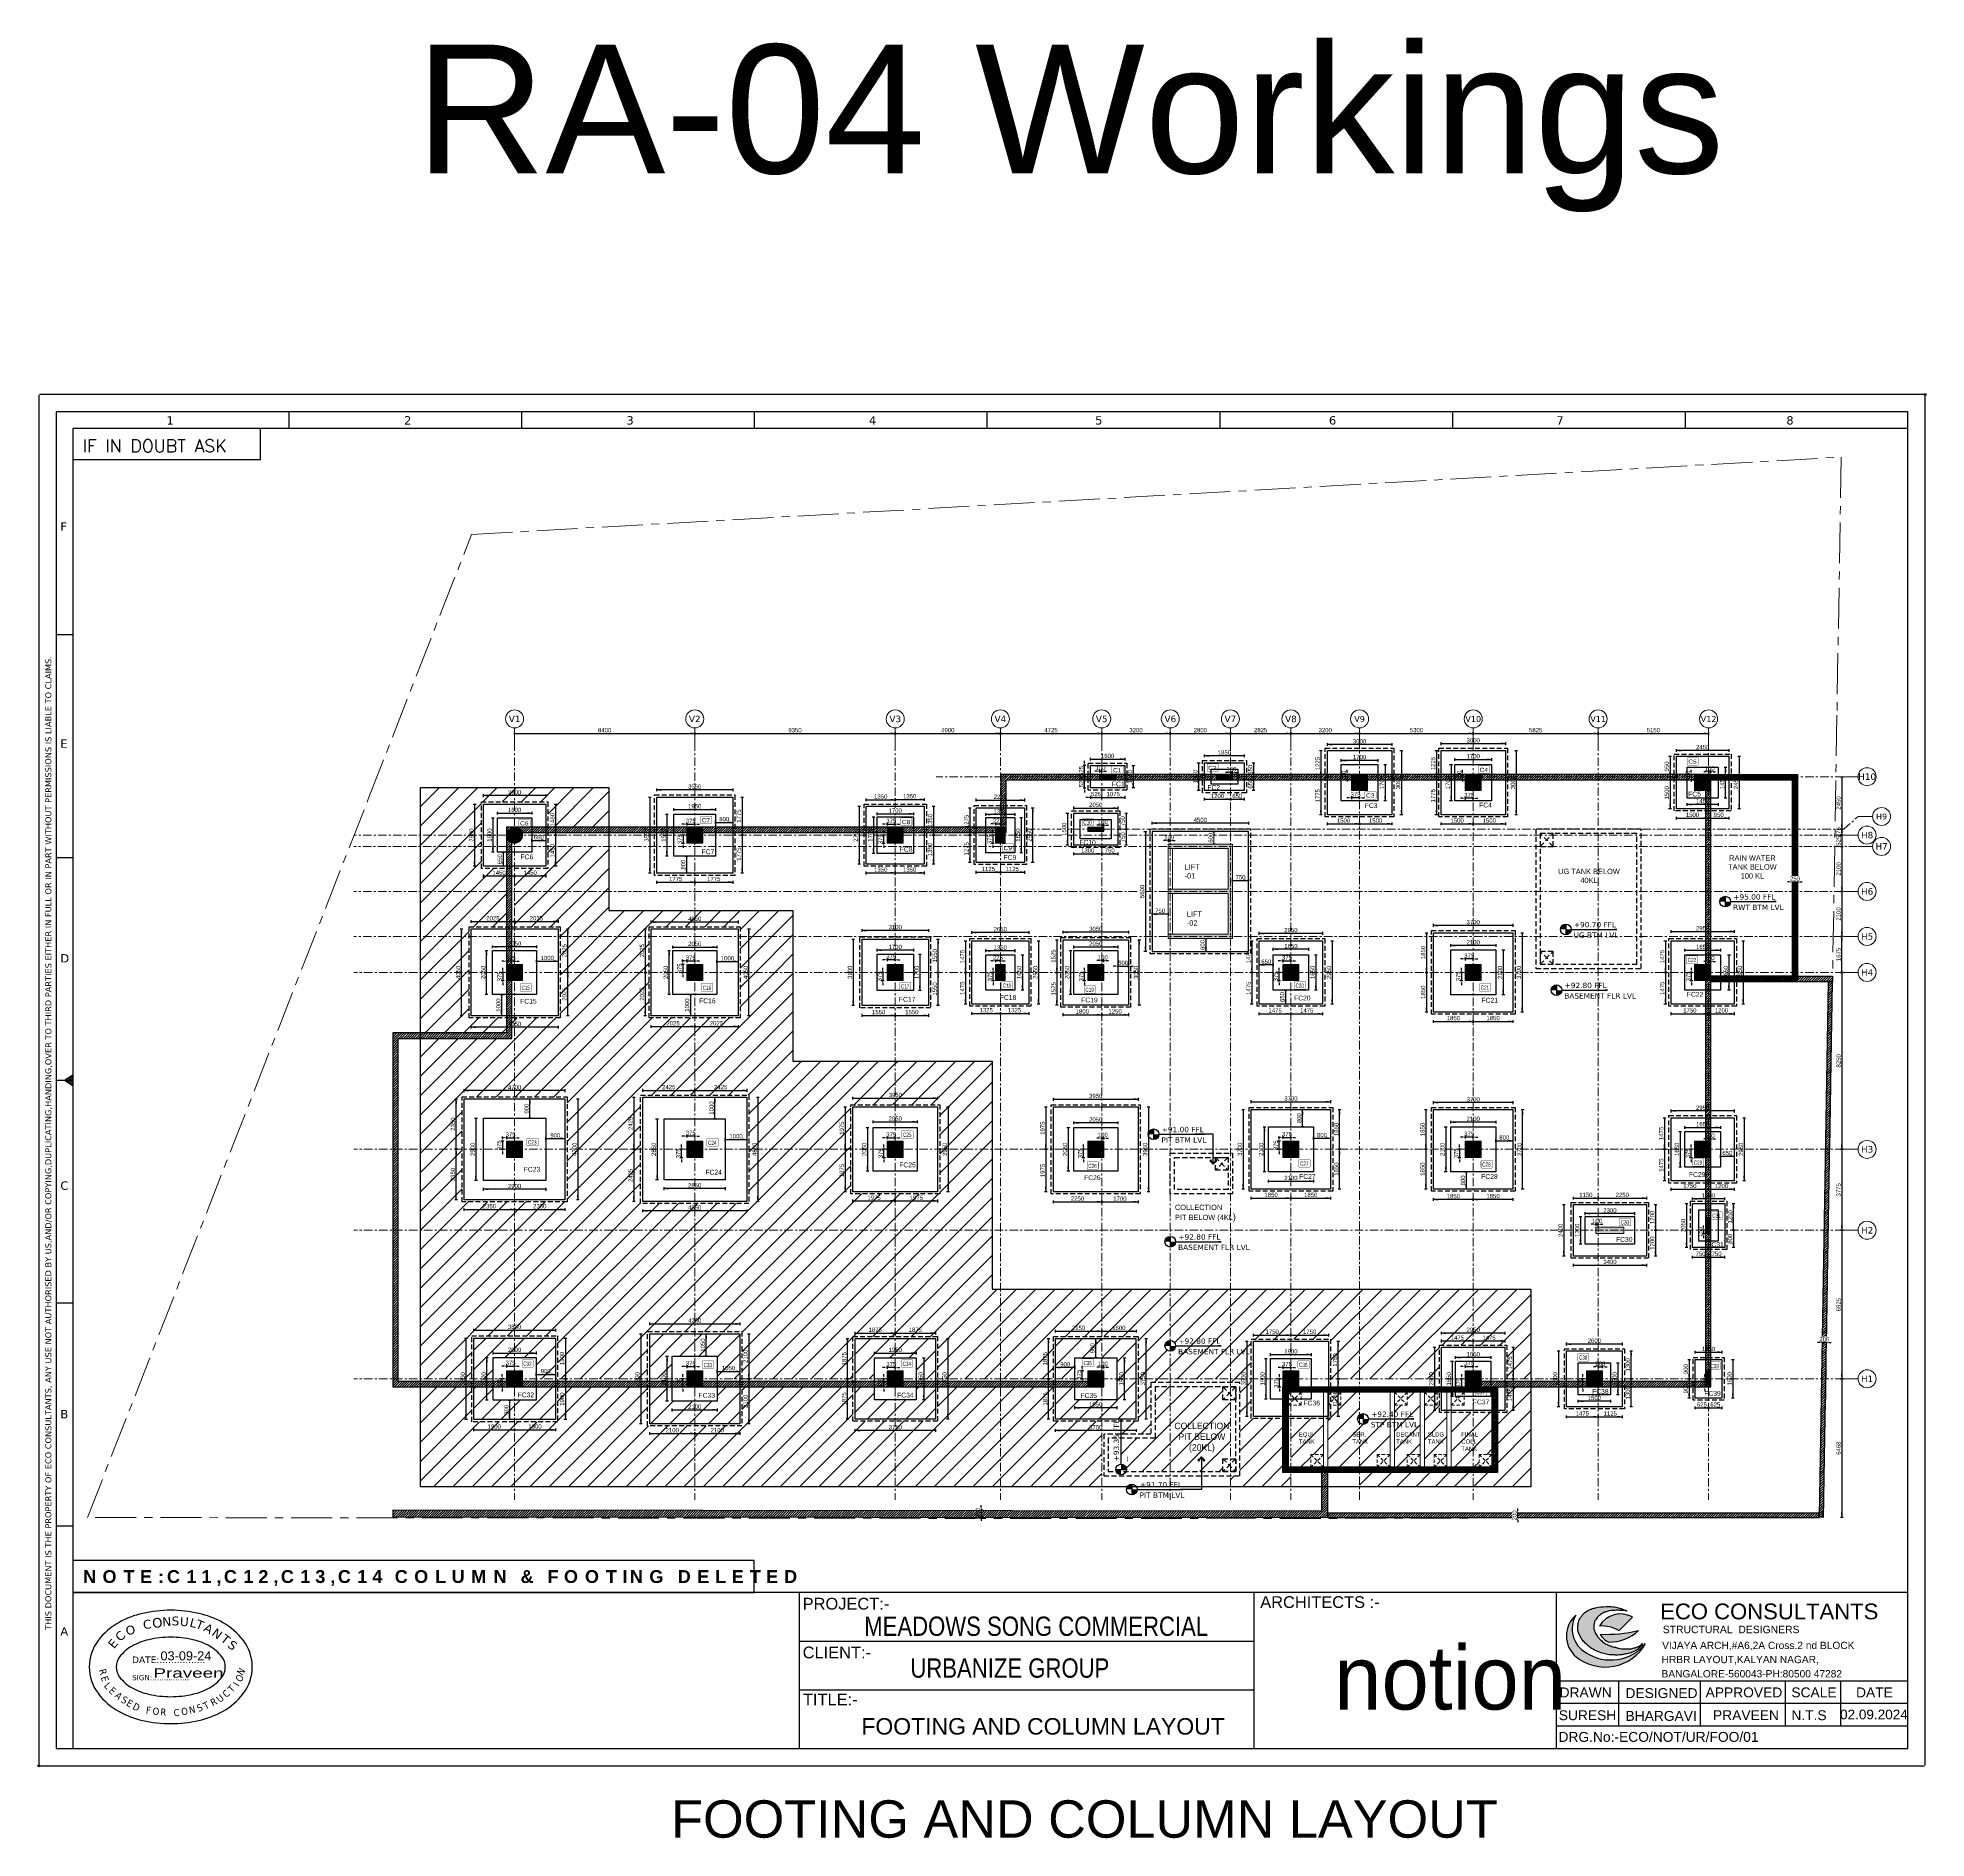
# Model space of a CAD drawing. Extents: x 1878645 to 3043969, y -1160829 to -603973.
# Drawn here: x 2951743 to 3039801, y -692929 to -608981 of the extents above; entities that cross this region are included whole.
import ezdxf
from ezdxf.enums import TextEntityAlignment as Align

# ---------------------------------------------------------------- set-up
doc = ezdxf.new("R2010")
doc.units = 0
doc.header["$LTSCALE"] = 100
doc.header["$PDMODE"] = 66
for name, pattern in [('Center', [50.8, 31.75, -6.35, 6.35, -6.35]), ('Grids', [7, 4, -1, 1, -1]), ('Hidden', [9.525, 6.35, -3.175]), ('HIDDEN2', [4.7625, 3.175, -1.5875]), ('SCHidden', [0.375, 0.25, -0.125])]:
    doc.linetypes.add(name, pattern=pattern)
doc.layers.get('Defpoints').update_dxf_attribs({"lineweight": 0})
for name, color, linetype in [('A-ANNO-LVL', 4, 'Continuous'), ('A-ANNO-TEXT', 8, 'Continuous'), ('A-CUT-ABOE', 150, 'Hidden'), ('A-DIMN-100', 5, 'Continuous'), ('COLUMN-NO', 7, 'Continuous'), ('COMMENTS', 30, 'Continuous'), ('Dim', 3, 'Continuous'), ('Footing', 5, 'Continuous'), ('Footing Nos', 4, 'Continuous'), ('PCC', 2, 'Continuous'), ('RETAIN-WALL', 1, 'Continuous')]:
    doc.layers.add(name, color=color, linetype=linetype)
for name, color, linetype, lineweight in [('A-ELEV-09', 9, 'Continuous', 0), ('A-GRID', 8, 'Grids', 0), ('A-GRID-TAG', 3, 'Continuous', 0), ('A-SITE-BDRY', 6, 'Center', 70), ('A-STRU-CONC', 2, 'Continuous', 0), ('A-WALL-BRCK', 7, 'Continuous', 0), ('ECO COL', 6, 'Continuous', 0), ('Eco_  CNO', 7, 'Continuous', 25)]:
    doc.layers.add(name, color=color, linetype=linetype, lineweight=lineweight)
doc.styles.add('ARIAL', font='arial.ttf')
doc.styles.add('city', font='MISTRAL.TTF')
doc.styles.add('DIM-1', font='ARIALN.TTF')
doc.styles.add('ITA', font='simplex.shx')
doc.styles.add('ROMAND', font='romand__.ttf', dxfattribs={"height": 5})
doc.styles.add('SC-BBS1', font='SansSerif')
doc.styles.get("Standard").update_dxf_attribs({"font": 'verdana.ttf'})
doc.styles.add('Style-font003', font='arial.ttf')
doc.styles.add('TEXT', font='tahoma.ttf', dxfattribs={"height": 8})
doc.dimstyles.new('A-150-DIM-EXT_MAIN(FT)', dxfattribs={"dimscale": 0, "dimtxt": 200, "dimasz": 18, "dimexe": 100, "dimexo": 100, "dimgap": 50, "dimtad": 1, "dimdec": 0, "dimdsep": 46, "dimtxsty": 'ARIAL', "dimblk": 'A3', "dimcen": 0.025, "dimse1": 1, "dimse2": 1, "dimclrd": 256, "dimclre": 256, "dimclrt": 7, "dimazin": 2, "dimtfac": 1, "dimtdec": 0, "dimtix": 1, "dimtmove": 2, "dimatfit": 3, "dimldrblk": 'WSA-DOT-100', "dimfxl": 1, "dimtolj": 1, "dimtzin": 0, "dimarcsym": 0})
doc.dimstyles.new('DIM-075', dxfattribs={"dimscale": 75, "dimtxt": 2, "dimasz": 1.5, "dimexe": 0, "dimexo": 0, "dimgap": 0.5, "dimtad": 1, "dimdec": 0, "dimzin": 0, "dimdsep": 46, "dimtxsty": 'Standard', "dimblk": 'TAG-DIM-ARROW', "dimcen": 1, "dimclre": 8, "dimclrt": 7, "dimadec": 0, "dimazin": 0, "dimtfac": 1, "dimtdec": 0, "dimtmove": 0, "dimatfit": 3, "dimldrblk": 'TAG-LED-ARROW', "dimfxl": 1, "dimtfill": 1, "dimtfillclr": 256, "dimtolj": 1, "dimtzin": 0, "dimlwd": -1, "dimlwe": 5, "dimarcsym": 0})
pattern_1 = [(45, (186670.6, 2712.7), (-449.0128, 449.0128), [])]
pattern_2 = [(45, (-2090083.28, 677467.34), (-56.1266008, 56.1266008), [])]

# ---------------------------------------------------------------- blocks, each defined once
blk = doc.blocks.new('Co')
at = {"const_width": 0.75}
blk.add_lwpolyline([(-12.6, -7.2), (-12.6, 6.6, -0.414214), (-11.1, 8.1), (10.5, 8.1, -0.414214), (12, 6.6), (12, -7.2, -0.414214), (10.5, -8.7), (-11.1, -8.7, -0.414214)], format="xyb", close=True, dxfattribs=at)
at = {"style": 'ITA', "width": 0.669972}
blk.add_attdef('COL', text='', height=10.5, rotation=0.638, dxfattribs=at).set_placement((-9.9, -5.5), (8.5, -5.3), align=Align.FIT)
blk = doc.blocks.new('*U14')
at = {"layer": 'A-GRID-TAG', "color": 8, "linetype": 'Grids', "lineweight": 15}
for p, q in [((0, 8), (0, 4)), ((0, 4), (0, 0))]:
    blk.add_line(p, q, dxfattribs=at)
at = {"layer": 'A-GRID-TAG', "linetype": 'Continuous'}
blk.add_circle((0, 13), 5, dxfattribs=at)
at = {"layer": 'A-GRID-TAG', "color": 7}
blk.add_attdef('GN', text='', height=4, dxfattribs=at).set_placement((0, 13), align=Align.MIDDLE_CENTER)
blk = doc.blocks.new('A2')
at = {"layer": 'Dim', "linetype": 'ByBlock', "lineweight": -2, "extrusion": (0, 0, -1)}
blk.add_lwpolyline([(6, 0), (12.2, 0)], dxfattribs=at)
blk.add_solid([(6, -1), (0, 0), (6, 1)], dxfattribs=at)
blk = doc.blocks.new('A3')
at = {"layer": 'Dim', "linetype": 'ByBlock', "lineweight": -2}
blk.add_line((0, 3.6), (0, -3.6), dxfattribs=at)
blk.add_blockref('A2', (0, 0), dxfattribs=at)
blk = doc.blocks.new('*D1877')
at = {"layer": 'Defpoints', "color": 0}
for p in [(2991189, -646158), (2991352, -646158), (2991352, -646533)]:
    blk.add_point(p, dxfattribs=at)
at = {"layer": 'Dim', "lineweight": -2}
for p, q in [((2991189, -646140), (2991189, -646122)), ((2991189, -646533), (2991189, -646158)), ((2991189, -646551), (2991189, -646569))]:
    blk.add_line(p, q, dxfattribs=at)
at = {"layer": 'Dim', "lineweight": -2, "xscale": 18, "yscale": 18, "zscale": 18}
for p, rotation in [((2991189, -646158), 270), ((2991189, -646533), 90)]:
    blk.add_blockref('A3', p, dxfattribs=dict(at, rotation=rotation))
at = {"layer": 'Dim', "color": 7, "insert": (2991037, -646346), "char_height": 200, "attachment_point": 5, "rotation": 90, "style": 'ARIAL'}
blk.add_mtext('\\A1;375', dxfattribs=at)
blk = doc.blocks.new('WSA-DOT-100')
at = {"layer": 'A-DIMN-100', "color": 5}
for p, q in [((0, -200), (0, 200)), ((-200, 0), (200, 0))]:
    blk.add_line(p, q, dxfattribs=at)
at = {"layer": 'A-DIMN-100', "color": 1, "const_width": 60}
blk.add_lwpolyline([(-30, 0, 1), (30, 0, 1)], format="xyb", close=True, dxfattribs=at)
blk = doc.blocks.new('*D1878')
at = {"layer": 'Defpoints', "color": 0}
for p in [(3012794, -643433), (3013002, -643333), (3013002, -643433)]:
    blk.add_point(p, dxfattribs=at)
at = {"layer": 'Dim', "lineweight": -2}
for p, q in [((3012794, -643315), (3012794, -643297)), ((3012794, -643333), (3012794, -643433)), ((3012794, -643451), (3012794, -643469))]:
    blk.add_line(p, q, dxfattribs=at)
at = {"layer": 'Dim', "lineweight": -2, "xscale": 18, "yscale": 18, "zscale": 18}
for p, rotation in [((3012794, -643333), 270), ((3012794, -643433), 90)]:
    blk.add_blockref('A3', p, dxfattribs=dict(at, rotation=rotation))
at = {"layer": 'Dim', "color": 7, "insert": (3012642, -643383), "char_height": 200, "attachment_point": 5, "rotation": 90, "style": 'ARIAL'}
blk.add_mtext('\\A1;100', dxfattribs=at)
blk = doc.blocks.new('*D1879')
at = {"layer": 'Defpoints', "color": 0}
for p in [(2972952, -651365), (2972952, -651533), (2975002, -651533)]:
    blk.add_point(p, dxfattribs=at)
at = {"layer": 'Dim', "lineweight": -2}
blk.add_line((2974984, -651365), (2972970, -651365), dxfattribs=at)
at = {"layer": 'Dim', "lineweight": -2, "xscale": 18, "yscale": 18, "zscale": 18, "rotation": 180}
blk.add_blockref('A3', (2972952, -651365), dxfattribs=at)
at = {"layer": 'Dim', "lineweight": -2, "xscale": 18, "yscale": 18, "zscale": 18}
blk.add_blockref('A3', (2975002, -651365), dxfattribs=at)
at = {"layer": 'Dim', "color": 7, "insert": (2973977, -651213), "char_height": 200, "attachment_point": 5, "style": 'ARIAL'}
blk.add_mtext('\\A1;2050', dxfattribs=at)
blk = doc.blocks.new('*D1880')
at = {"layer": 'Defpoints', "color": 0}
for p in [(2973977, -650533), (2976002, -650188), (2976002, -650533)]:
    blk.add_point(p, dxfattribs=at)
at = {"layer": 'Dim', "lineweight": -2}
blk.add_line((2973995, -650188), (2975984, -650188), dxfattribs=at)
at = {"layer": 'Dim', "lineweight": -2, "xscale": 18, "yscale": 18, "zscale": 18, "rotation": 180}
blk.add_blockref('A3', (2973977, -650188), dxfattribs=at)
at = {"layer": 'Dim', "lineweight": -2, "xscale": 18, "yscale": 18, "zscale": 18}
blk.add_blockref('A3', (2976002, -650188), dxfattribs=at)
at = {"layer": 'Dim', "color": 7, "insert": (2974990, -650036), "char_height": 200, "attachment_point": 5, "style": 'ARIAL'}
blk.add_mtext('\\A1;2025', dxfattribs=at)
blk = doc.blocks.new('*D1881')
at = {"layer": 'Defpoints', "color": 0}
for p in [(2973977, -647608), (2975427, -647608), (2975427, -648063)]:
    blk.add_point(p, dxfattribs=at)
at = {"layer": 'Dim', "lineweight": -2}
blk.add_line((2973995, -648063), (2975409, -648063), dxfattribs=at)
at = {"layer": 'Dim', "lineweight": -2, "xscale": 18, "yscale": 18, "zscale": 18, "rotation": 180}
blk.add_blockref('A3', (2973977, -648063), dxfattribs=at)
at = {"layer": 'Dim', "lineweight": -2, "xscale": 18, "yscale": 18, "zscale": 18}
blk.add_blockref('A3', (2975427, -648063), dxfattribs=at)
at = {"layer": 'Dim', "color": 7, "insert": (2974702, -647911), "char_height": 200, "attachment_point": 5, "style": 'ARIAL'}
blk.add_mtext('\\A1;1450', dxfattribs=at)
blk = doc.blocks.new('*D1882')
at = {"layer": 'Defpoints', "color": 0}
for p in [(2982002, -645783), (2982377, -645647), (2982377, -645783)]:
    blk.add_point(p, dxfattribs=at)
at = {"layer": 'Dim', "lineweight": -2}
for p, q in [((2981984, -645647), (2981966, -645647)), ((2982002, -645647), (2982377, -645647)), ((2982395, -645647), (2982413, -645647))]:
    blk.add_line(p, q, dxfattribs=at)
at = {"layer": 'Dim', "lineweight": -2, "xscale": 18, "yscale": 18, "zscale": 18}
blk.add_blockref('A3', (2982002, -645647), dxfattribs=at)
at = {"layer": 'Dim', "lineweight": -2, "xscale": 18, "yscale": 18, "zscale": 18, "rotation": 180}
blk.add_blockref('A3', (2982377, -645647), dxfattribs=at)
at = {"layer": 'Dim', "color": 7, "insert": (2982190, -645495), "char_height": 200, "attachment_point": 5, "style": 'ARIAL'}
blk.add_mtext('\\A1;375', dxfattribs=at)
blk = doc.blocks.new('*D1883')
at = {"layer": 'Defpoints', "color": 0}
for p in [(2973177, -645358), (2974777, -645136), (2974777, -645358)]:
    blk.add_point(p, dxfattribs=at)
at = {"layer": 'Dim', "lineweight": -2}
blk.add_line((2973195, -645136), (2974759, -645136), dxfattribs=at)
at = {"layer": 'Dim', "lineweight": -2, "xscale": 18, "yscale": 18, "zscale": 18, "rotation": 180}
blk.add_blockref('A3', (2973177, -645136), dxfattribs=at)
at = {"layer": 'Dim', "lineweight": -2, "xscale": 18, "yscale": 18, "zscale": 18}
blk.add_blockref('A3', (2974777, -645136), dxfattribs=at)
at = {"layer": 'Dim', "color": 7, "insert": (2973977, -644984), "char_height": 200, "attachment_point": 5, "style": 'ARIAL'}
blk.add_mtext('\\A1;1600', dxfattribs=at)
blk = doc.blocks.new('*D1884')
at = {"layer": 'Defpoints', "color": 0}
for p in [(2974777, -646381), (2975427, -646381), (2975427, -646413)]:
    blk.add_point(p, dxfattribs=at)
at = {"layer": 'Dim', "lineweight": -2}
blk.add_line((2974795, -646413), (2975409, -646413), dxfattribs=at)
at = {"layer": 'Dim', "lineweight": -2, "xscale": 18, "yscale": 18, "zscale": 18, "rotation": 180}
blk.add_blockref('A3', (2974777, -646413), dxfattribs=at)
at = {"layer": 'Dim', "lineweight": -2, "xscale": 18, "yscale": 18, "zscale": 18}
blk.add_blockref('A3', (2975427, -646413), dxfattribs=at)
at = {"layer": 'Dim', "color": 7, "insert": (2975102, -646261), "char_height": 200, "attachment_point": 5, "style": 'ARIAL'}
blk.add_mtext('\\A1;650', dxfattribs=at)
blk = doc.blocks.new('*D1885')
at = {"layer": 'Defpoints', "color": 0}
for p in [(2973443, -646958), (2973439, -647608), (2973443, -647608)]:
    blk.add_point(p, dxfattribs=at)
at = {"layer": 'Dim', "lineweight": -2}
blk.add_line((2973439, -646976), (2973439, -647590), dxfattribs=at)
at = {"layer": 'Dim', "lineweight": -2, "xscale": 18, "yscale": 18, "zscale": 18}
for p, rotation in [((2973439, -646958), 90), ((2973439, -647608), 270)]:
    blk.add_blockref('A3', p, dxfattribs=dict(at, rotation=rotation))
at = {"layer": 'Dim', "color": 7, "insert": (2973287, -647283), "char_height": 200, "attachment_point": 5, "rotation": 90, "style": 'ARIAL'}
blk.add_mtext('\\A1;650', dxfattribs=at)
blk = doc.blocks.new('*D1886')
at = {"layer": 'Defpoints', "color": 0}
for p in [(2973177, -645358), (2972958, -646958), (2973177, -646958)]:
    blk.add_point(p, dxfattribs=at)
at = {"layer": 'Dim', "lineweight": -2}
blk.add_line((2972958, -645376), (2972958, -646940), dxfattribs=at)
at = {"layer": 'Dim', "lineweight": -2, "xscale": 18, "yscale": 18, "zscale": 18}
for p, rotation in [((2972958, -645358), 90), ((2972958, -646958), 270)]:
    blk.add_blockref('A3', p, dxfattribs=dict(at, rotation=rotation))
at = {"layer": 'Dim', "color": 7, "insert": (2972806, -646158), "char_height": 200, "attachment_point": 5, "rotation": 90, "style": 'ARIAL'}
blk.add_mtext('\\A1;1600', dxfattribs=at)
blk = doc.blocks.new('*D1887')
at = {"layer": 'Defpoints', "color": 0}
for p in [(2972527, -644318), (2972527, -644708), (2975427, -644708)]:
    blk.add_point(p, dxfattribs=at)
at = {"layer": 'Dim', "lineweight": -2}
blk.add_line((2975409, -644318), (2972545, -644318), dxfattribs=at)
at = {"layer": 'Dim', "lineweight": -2, "xscale": 18, "yscale": 18, "zscale": 18, "rotation": 180}
blk.add_blockref('A3', (2972527, -644318), dxfattribs=at)
at = {"layer": 'Dim', "lineweight": -2, "xscale": 18, "yscale": 18, "zscale": 18}
blk.add_blockref('A3', (2975427, -644318), dxfattribs=at)
at = {"layer": 'Dim', "color": 7, "insert": (2973977, -644166), "char_height": 200, "attachment_point": 5, "style": 'ARIAL'}
blk.add_mtext('\\A1;2900', dxfattribs=at)
blk = doc.blocks.new('*D1888')
at = {"layer": 'Defpoints', "color": 0}
for p in [(2972527, -644708), (2972114, -647608), (2972527, -647608)]:
    blk.add_point(p, dxfattribs=at)
at = {"layer": 'Dim', "lineweight": -2}
blk.add_line((2972114, -644726), (2972114, -647590), dxfattribs=at)
at = {"layer": 'Dim', "lineweight": -2, "xscale": 18, "yscale": 18, "zscale": 18}
for p, rotation in [((2972114, -644708), 90), ((2972114, -647608), 270)]:
    blk.add_blockref('A3', p, dxfattribs=dict(at, rotation=rotation))
at = {"layer": 'Dim', "color": 7, "insert": (2971961, -646158), "char_height": 200, "attachment_point": 5, "rotation": 90, "style": 'ARIAL'}
blk.add_mtext('\\A1;2900', dxfattribs=at)
blk = doc.blocks.new('*D1889')
at = {"layer": 'Defpoints', "color": 0}
for p in [(2980602, -644383), (2980282, -647933), (2980602, -647933)]:
    blk.add_point(p, dxfattribs=at)
at = {"layer": 'Dim', "lineweight": -2}
blk.add_line((2980282, -644401), (2980282, -647915), dxfattribs=at)
at = {"layer": 'Dim', "lineweight": -2, "xscale": 18, "yscale": 18, "zscale": 18}
for p, rotation in [((2980282, -644383), 90), ((2980282, -647933), 270)]:
    blk.add_blockref('A3', p, dxfattribs=dict(at, rotation=rotation))
at = {"layer": 'Dim', "color": 7, "insert": (2980130, -646158), "char_height": 200, "attachment_point": 5, "rotation": 90, "style": 'ARIAL'}
blk.add_mtext('\\A1;3550', dxfattribs=at)
blk = doc.blocks.new('*D1890')
at = {"layer": 'Defpoints', "color": 0}
for p in [(2981993, -647133), (2981993, -647933), (2981993, -647933)]:
    blk.add_point(p, dxfattribs=at)
at = {"layer": 'Dim', "lineweight": -2}
blk.add_line((2981993, -647151), (2981993, -647915), dxfattribs=at)
at = {"layer": 'Dim', "lineweight": -2, "xscale": 18, "yscale": 18, "zscale": 18}
for p, rotation in [((2981993, -647133), 90), ((2981993, -647933), 270)]:
    blk.add_blockref('A3', p, dxfattribs=dict(at, rotation=rotation))
at = {"layer": 'Dim', "color": 7, "insert": (2981841, -647533), "char_height": 200, "attachment_point": 5, "rotation": 90, "style": 'ARIAL'}
blk.add_mtext('\\A1;800', dxfattribs=at)
blk = doc.blocks.new('*D1891')
at = {"layer": 'Defpoints', "color": 0}
for p in [(2980602, -644044), (2980602, -644383), (2984152, -644383)]:
    blk.add_point(p, dxfattribs=at)
at = {"layer": 'Dim', "lineweight": -2}
blk.add_line((2984134, -644044), (2980620, -644044), dxfattribs=at)
at = {"layer": 'Dim', "lineweight": -2, "xscale": 18, "yscale": 18, "zscale": 18, "rotation": 180}
blk.add_blockref('A3', (2980602, -644044), dxfattribs=at)
at = {"layer": 'Dim', "lineweight": -2, "xscale": 18, "yscale": 18, "zscale": 18}
blk.add_blockref('A3', (2984152, -644044), dxfattribs=at)
at = {"layer": 'Dim', "color": 7, "insert": (2982377, -643891), "char_height": 200, "attachment_point": 5, "style": 'ARIAL'}
blk.add_mtext('\\A1;3550', dxfattribs=at)
blk = doc.blocks.new('*D1892')
at = {"layer": 'Defpoints', "color": 0}
for p in [(2975427, -644708), (2975427, -646158), (2975891, -646158)]:
    blk.add_point(p, dxfattribs=at)
at = {"layer": 'Dim', "lineweight": -2}
blk.add_line((2975891, -644726), (2975891, -646140), dxfattribs=at)
at = {"layer": 'Dim', "lineweight": -2, "xscale": 18, "yscale": 18, "zscale": 18}
for p, rotation in [((2975891, -644708), 90), ((2975891, -646158), 270)]:
    blk.add_blockref('A3', p, dxfattribs=dict(at, rotation=rotation))
at = {"layer": 'Dim', "color": 7, "insert": (2975739, -645433), "char_height": 200, "attachment_point": 5, "rotation": 90, "style": 'ARIAL'}
blk.add_mtext('\\A1;1450', dxfattribs=at)
blk = doc.blocks.new('*D1893')
at = {"layer": 'Defpoints', "color": 0}
for p in [(3001352, -652183), (3001452, -652010), (3001452, -652183)]:
    blk.add_point(p, dxfattribs=at)
at = {"layer": 'Dim', "lineweight": -2}
for p, q in [((3001334, -652010), (3001316, -652010)), ((3001352, -652010), (3001452, -652010)), ((3001470, -652010), (3001488, -652010))]:
    blk.add_line(p, q, dxfattribs=at)
at = {"layer": 'Dim', "lineweight": -2, "xscale": 18, "yscale": 18, "zscale": 18}
blk.add_blockref('A3', (3001352, -652010), dxfattribs=at)
at = {"layer": 'Dim', "lineweight": -2, "xscale": 18, "yscale": 18, "zscale": 18, "rotation": 180}
blk.add_blockref('A3', (3001452, -652010), dxfattribs=at)
at = {"layer": 'Dim', "color": 7, "insert": (3001402, -651858), "char_height": 200, "attachment_point": 5, "style": 'ARIAL'}
blk.add_mtext('\\A1;100', dxfattribs=at)
blk = doc.blocks.new('*D1894')
at = {"layer": 'Defpoints', "color": 0}
for p in [(2982002, -646158), (2981834, -646533), (2982002, -646533)]:
    blk.add_point(p, dxfattribs=at)
at = {"layer": 'Dim', "lineweight": -2}
for p, q in [((2981834, -646140), (2981834, -646122)), ((2981834, -646158), (2981834, -646533)), ((2981834, -646551), (2981834, -646569))]:
    blk.add_line(p, q, dxfattribs=at)
at = {"layer": 'Dim', "lineweight": -2, "xscale": 18, "yscale": 18, "zscale": 18}
for p, rotation in [((2981834, -646158), 270), ((2981834, -646533), 90)]:
    blk.add_blockref('A3', p, dxfattribs=dict(at, rotation=rotation))
at = {"layer": 'Dim', "color": 7, "insert": (2981682, -646346), "char_height": 200, "attachment_point": 5, "rotation": 90, "style": 'ARIAL'}
blk.add_mtext('\\A1;375', dxfattribs=at)
blk = doc.blocks.new('*D1895')
at = {"layer": 'Defpoints', "color": 0}
for p in [(2972527, -647608), (2973977, -647608), (2973977, -648063)]:
    blk.add_point(p, dxfattribs=at)
at = {"layer": 'Dim', "lineweight": -2}
blk.add_line((2972545, -648063), (2973959, -648063), dxfattribs=at)
at = {"layer": 'Dim', "lineweight": -2, "xscale": 18, "yscale": 18, "zscale": 18, "rotation": 180}
blk.add_blockref('A3', (2972527, -648063), dxfattribs=at)
at = {"layer": 'Dim', "lineweight": -2, "xscale": 18, "yscale": 18, "zscale": 18}
blk.add_blockref('A3', (2973977, -648063), dxfattribs=at)
at = {"layer": 'Dim', "color": 7, "insert": (2973252, -647911), "char_height": 200, "attachment_point": 5, "style": 'ARIAL'}
blk.add_mtext('\\A1;1450', dxfattribs=at)
blk = doc.blocks.new('*D1896')
at = {"layer": 'Defpoints', "color": 0}
for p in [(3009802, -652183), (3010177, -652026), (3010177, -652183)]:
    blk.add_point(p, dxfattribs=at)
at = {"layer": 'Dim', "lineweight": -2}
for p, q in [((3009784, -652026), (3009766, -652026)), ((3009802, -652026), (3010177, -652026)), ((3010195, -652026), (3010213, -652026))]:
    blk.add_line(p, q, dxfattribs=at)
at = {"layer": 'Dim', "lineweight": -2, "xscale": 18, "yscale": 18, "zscale": 18}
blk.add_blockref('A3', (3009802, -652026), dxfattribs=at)
at = {"layer": 'Dim', "lineweight": -2, "xscale": 18, "yscale": 18, "zscale": 18, "rotation": 180}
blk.add_blockref('A3', (3010177, -652026), dxfattribs=at)
at = {"layer": 'Dim', "color": 7, "insert": (3009990, -651874), "char_height": 200, "attachment_point": 5, "style": 'ARIAL'}
blk.add_mtext('\\A1;375', dxfattribs=at)
blk = doc.blocks.new('*D1897')
at = {"layer": 'Defpoints', "color": 0}
for p in [(2975427, -646158), (2975427, -647608), (2975891, -647608)]:
    blk.add_point(p, dxfattribs=at)
at = {"layer": 'Dim', "lineweight": -2}
blk.add_line((2975891, -646176), (2975891, -647590), dxfattribs=at)
at = {"layer": 'Dim', "lineweight": -2, "xscale": 18, "yscale": 18, "zscale": 18}
for p, rotation in [((2975891, -646158), 90), ((2975891, -647608), 270)]:
    blk.add_blockref('A3', p, dxfattribs=dict(at, rotation=rotation))
at = {"layer": 'Dim', "color": 7, "insert": (2975739, -646883), "char_height": 200, "attachment_point": 5, "rotation": 90, "style": 'ARIAL'}
blk.add_mtext('\\A1;1450', dxfattribs=at)
blk = doc.blocks.new('*D1898')
at = {"layer": 'Defpoints', "color": 0}
for p in [(2981402, -645183), (2981079, -647133), (2981402, -647133)]:
    blk.add_point(p, dxfattribs=at)
at = {"layer": 'Dim', "lineweight": -2}
blk.add_line((2981079, -645201), (2981079, -647115), dxfattribs=at)
at = {"layer": 'Dim', "lineweight": -2, "xscale": 18, "yscale": 18, "zscale": 18}
for p, rotation in [((2981079, -645183), 90), ((2981079, -647133), 270)]:
    blk.add_blockref('A3', p, dxfattribs=dict(at, rotation=rotation))
at = {"layer": 'Dim', "color": 7, "insert": (2980927, -646158), "char_height": 200, "attachment_point": 5, "rotation": 90, "style": 'ARIAL'}
blk.add_mtext('\\A1;1950', dxfattribs=at)
blk = doc.blocks.new('*D1899')
at = {"layer": 'Defpoints', "color": 0}
for p in [(2983352, -645546), (2984152, -645546), (2984152, -645564)]:
    blk.add_point(p, dxfattribs=at)
at = {"layer": 'Dim', "lineweight": -2}
blk.add_line((2983370, -645564), (2984134, -645564), dxfattribs=at)
at = {"layer": 'Dim', "lineweight": -2, "xscale": 18, "yscale": 18, "zscale": 18, "rotation": 180}
blk.add_blockref('A3', (2983352, -645564), dxfattribs=at)
at = {"layer": 'Dim', "lineweight": -2, "xscale": 18, "yscale": 18, "zscale": 18}
blk.add_blockref('A3', (2984152, -645564), dxfattribs=at)
at = {"layer": 'Dim', "color": 7, "insert": (2983752, -645412), "char_height": 200, "attachment_point": 5, "style": 'ARIAL'}
blk.add_mtext('\\A1;800', dxfattribs=at)
blk = doc.blocks.new('*D1900')
at = {"layer": 'Defpoints', "color": 0}
for p in [(2981402, -645183), (2983352, -644965), (2983352, -645183)]:
    blk.add_point(p, dxfattribs=at)
at = {"layer": 'Dim', "lineweight": -2}
blk.add_line((2981420, -644965), (2983334, -644965), dxfattribs=at)
at = {"layer": 'Dim', "lineweight": -2, "xscale": 18, "yscale": 18, "zscale": 18, "rotation": 180}
blk.add_blockref('A3', (2981402, -644965), dxfattribs=at)
at = {"layer": 'Dim', "lineweight": -2, "xscale": 18, "yscale": 18, "zscale": 18}
blk.add_blockref('A3', (2983352, -644965), dxfattribs=at)
at = {"layer": 'Dim', "color": 7, "insert": (2982377, -644813), "char_height": 200, "attachment_point": 5, "style": 'ARIAL'}
blk.add_mtext('\\A1;1950', dxfattribs=at)
blk = doc.blocks.new('*D1901')
at = {"layer": 'Defpoints', "color": 0}
for p in [(2984152, -644383), (2984152, -646158), (2984587, -646158)]:
    blk.add_point(p, dxfattribs=at)
at = {"layer": 'Dim', "lineweight": -2}
blk.add_line((2984587, -644401), (2984587, -646140), dxfattribs=at)
at = {"layer": 'Dim', "lineweight": -2, "xscale": 18, "yscale": 18, "zscale": 18}
for p, rotation in [((2984587, -644383), 90), ((2984587, -646158), 270)]:
    blk.add_blockref('A3', p, dxfattribs=dict(at, rotation=rotation))
at = {"layer": 'Dim', "color": 7, "insert": (2984435, -645271), "char_height": 200, "attachment_point": 5, "rotation": 90, "style": 'ARIAL'}
blk.add_mtext('\\A1;1775', dxfattribs=at)
blk = doc.blocks.new('*D1902')
at = {"layer": 'Defpoints', "color": 0}
for p in [(2973602, -660433), (2973977, -660269), (2973977, -660433)]:
    blk.add_point(p, dxfattribs=at)
at = {"layer": 'Dim', "lineweight": -2}
for p, q in [((2973584, -660269), (2973566, -660269)), ((2973602, -660269), (2973977, -660269)), ((2973995, -660269), (2974013, -660269))]:
    blk.add_line(p, q, dxfattribs=at)
at = {"layer": 'Dim', "lineweight": -2, "xscale": 18, "yscale": 18, "zscale": 18}
blk.add_blockref('A3', (2973602, -660269), dxfattribs=at)
at = {"layer": 'Dim', "lineweight": -2, "xscale": 18, "yscale": 18, "zscale": 18, "rotation": 180}
blk.add_blockref('A3', (2973977, -660269), dxfattribs=at)
at = {"layer": 'Dim', "color": 7, "insert": (2973790, -660117), "char_height": 200, "attachment_point": 5, "style": 'ARIAL'}
blk.add_mtext('\\A1;375', dxfattribs=at)
blk = doc.blocks.new('*D1903')
at = {"layer": 'Defpoints', "color": 0}
for p in [(2982377, -647933), (2984152, -647933), (2984152, -648357)]:
    blk.add_point(p, dxfattribs=at)
at = {"layer": 'Dim', "lineweight": -2}
blk.add_line((2982395, -648357), (2984134, -648357), dxfattribs=at)
at = {"layer": 'Dim', "lineweight": -2, "xscale": 18, "yscale": 18, "zscale": 18, "rotation": 180}
blk.add_blockref('A3', (2982377, -648357), dxfattribs=at)
at = {"layer": 'Dim', "lineweight": -2, "xscale": 18, "yscale": 18, "zscale": 18}
blk.add_blockref('A3', (2984152, -648357), dxfattribs=at)
at = {"layer": 'Dim', "color": 7, "insert": (2983265, -648205), "char_height": 200, "attachment_point": 5, "style": 'ARIAL'}
blk.add_mtext('\\A1;1775', dxfattribs=at)
blk = doc.blocks.new('*D1904')
at = {"layer": 'Defpoints', "color": 0}
for p in [(2984152, -646158), (2984152, -647933), (2984587, -647933)]:
    blk.add_point(p, dxfattribs=at)
at = {"layer": 'Dim', "lineweight": -2}
blk.add_line((2984587, -646176), (2984587, -647915), dxfattribs=at)
at = {"layer": 'Dim', "lineweight": -2, "xscale": 18, "yscale": 18, "zscale": 18}
for p, rotation in [((2984587, -646158), 90), ((2984587, -647933), 270)]:
    blk.add_blockref('A3', p, dxfattribs=dict(at, rotation=rotation))
at = {"layer": 'Dim', "color": 7, "insert": (2984435, -647046), "char_height": 200, "attachment_point": 5, "rotation": 90, "style": 'ARIAL'}
blk.add_mtext('\\A1;1775', dxfattribs=at)
blk = doc.blocks.new('*D1905')
at = {"layer": 'Defpoints', "color": 0}
for p in [(2980602, -647933), (2982377, -647933), (2982377, -648357)]:
    blk.add_point(p, dxfattribs=at)
at = {"layer": 'Dim', "lineweight": -2}
blk.add_line((2980620, -648357), (2982359, -648357), dxfattribs=at)
at = {"layer": 'Dim', "lineweight": -2, "xscale": 18, "yscale": 18, "zscale": 18, "rotation": 180}
blk.add_blockref('A3', (2980602, -648357), dxfattribs=at)
at = {"layer": 'Dim', "lineweight": -2, "xscale": 18, "yscale": 18, "zscale": 18}
blk.add_blockref('A3', (2982377, -648357), dxfattribs=at)
at = {"layer": 'Dim', "color": 7, "insert": (2981490, -648205), "char_height": 200, "attachment_point": 5, "style": 'ARIAL'}
blk.add_mtext('\\A1;1775', dxfattribs=at)
blk = doc.blocks.new('*D1906')
at = {"layer": 'Defpoints', "color": 0}
for p in [(2991352, -645783), (2991727, -645644), (2991727, -645783)]:
    blk.add_point(p, dxfattribs=at)
at = {"layer": 'Dim', "lineweight": -2}
for p, q in [((2991334, -645644), (2991316, -645644)), ((2991352, -645644), (2991727, -645644)), ((2991745, -645644), (2991763, -645644))]:
    blk.add_line(p, q, dxfattribs=at)
at = {"layer": 'Dim', "lineweight": -2, "xscale": 18, "yscale": 18, "zscale": 18}
blk.add_blockref('A3', (2991352, -645644), dxfattribs=at)
at = {"layer": 'Dim', "lineweight": -2, "xscale": 18, "yscale": 18, "zscale": 18, "rotation": 180}
blk.add_blockref('A3', (2991727, -645644), dxfattribs=at)
at = {"layer": 'Dim', "color": 7, "insert": (2991540, -645492), "char_height": 200, "attachment_point": 5, "style": 'ARIAL'}
blk.add_mtext('\\A1;375', dxfattribs=at)
blk = doc.blocks.new('*D1907')
at = {"layer": 'Defpoints', "color": 0}
for p in [(2996402, -646158), (2996276, -646533), (2996402, -646533)]:
    blk.add_point(p, dxfattribs=at)
at = {"layer": 'Dim', "lineweight": -2}
for p, q in [((2996276, -646140), (2996276, -646122)), ((2996276, -646158), (2996276, -646533)), ((2996276, -646551), (2996276, -646569))]:
    blk.add_line(p, q, dxfattribs=at)
at = {"layer": 'Dim', "lineweight": -2, "xscale": 18, "yscale": 18, "zscale": 18}
for p, rotation in [((2996276, -646158), 270), ((2996276, -646533), 90)]:
    blk.add_blockref('A3', p, dxfattribs=dict(at, rotation=rotation))
at = {"layer": 'Dim', "color": 7, "insert": (2996124, -646346), "char_height": 200, "attachment_point": 5, "rotation": 90, "style": 'ARIAL'}
blk.add_mtext('\\A1;375', dxfattribs=at)
blk = doc.blocks.new('*D1908')
at = {"layer": 'Defpoints', "color": 0}
for p in [(3013002, -644083), (3013002, -644418), (3013377, -644083)]:
    blk.add_point(p, dxfattribs=at)
at = {"layer": 'Dim', "lineweight": -2}
for p, q in [((3012984, -644418), (3012966, -644418)), ((3013377, -644418), (3013002, -644418)), ((3013395, -644418), (3013413, -644418))]:
    blk.add_line(p, q, dxfattribs=at)
at = {"layer": 'Dim', "lineweight": -2, "xscale": 18, "yscale": 18, "zscale": 18}
blk.add_blockref('A3', (3013002, -644418), dxfattribs=at)
at = {"layer": 'Dim', "lineweight": -2, "xscale": 18, "yscale": 18, "zscale": 18, "rotation": 180}
blk.add_blockref('A3', (3013377, -644418), dxfattribs=at)
at = {"layer": 'Dim', "color": 7, "insert": (3013190, -644265), "char_height": 200, "attachment_point": 5, "style": 'ARIAL'}
blk.add_mtext('\\A1;375', dxfattribs=at)
blk = doc.blocks.new('*D1909')
at = {"layer": 'Defpoints', "color": 0}
for p in [(3001352, -645783), (3001452, -645701), (3001452, -645783)]:
    blk.add_point(p, dxfattribs=at)
at = {"layer": 'Dim', "lineweight": -2}
for p, q in [((3001334, -645701), (3001316, -645701)), ((3001352, -645701), (3001452, -645701)), ((3001470, -645701), (3001488, -645701))]:
    blk.add_line(p, q, dxfattribs=at)
at = {"layer": 'Dim', "lineweight": -2, "xscale": 18, "yscale": 18, "zscale": 18}
blk.add_blockref('A3', (3001352, -645701), dxfattribs=at)
at = {"layer": 'Dim', "lineweight": -2, "xscale": 18, "yscale": 18, "zscale": 18, "rotation": 180}
blk.add_blockref('A3', (3001452, -645701), dxfattribs=at)
at = {"layer": 'Dim', "color": 7, "insert": (3001402, -645549), "char_height": 200, "attachment_point": 5, "style": 'ARIAL'}
blk.add_mtext('\\A1;100', dxfattribs=at)
blk = doc.blocks.new('*D1910')
at = {"layer": 'Defpoints', "color": 0}
for p in [(2996402, -645783), (2996627, -645636), (2996627, -645783)]:
    blk.add_point(p, dxfattribs=at)
at = {"layer": 'Dim', "lineweight": -2}
for p, q in [((2996384, -645636), (2996366, -645636)), ((2996402, -645636), (2996627, -645636)), ((2996645, -645636), (2996663, -645636))]:
    blk.add_line(p, q, dxfattribs=at)
at = {"layer": 'Dim', "lineweight": -2, "xscale": 18, "yscale": 18, "zscale": 18}
blk.add_blockref('A3', (2996402, -645636), dxfattribs=at)
at = {"layer": 'Dim', "lineweight": -2, "xscale": 18, "yscale": 18, "zscale": 18, "rotation": 180}
blk.add_blockref('A3', (2996627, -645636), dxfattribs=at)
at = {"layer": 'Dim', "color": 7, "insert": (2996515, -645484), "char_height": 200, "attachment_point": 5, "style": 'ARIAL'}
blk.add_mtext('\\A1;225', dxfattribs=at)
blk = doc.blocks.new('*D1911')
at = {"layer": 'Defpoints', "color": 0}
for p in [(3001252, -643333), (3001352, -643178), (3001352, -643333)]:
    blk.add_point(p, dxfattribs=at)
at = {"layer": 'Dim', "lineweight": -2}
for p, q in [((3001234, -643178), (3001216, -643178)), ((3001252, -643178), (3001352, -643178)), ((3001370, -643178), (3001388, -643178))]:
    blk.add_line(p, q, dxfattribs=at)
at = {"layer": 'Dim', "lineweight": -2, "xscale": 18, "yscale": 18, "zscale": 18}
blk.add_blockref('A3', (3001252, -643178), dxfattribs=at)
at = {"layer": 'Dim', "lineweight": -2, "xscale": 18, "yscale": 18, "zscale": 18, "rotation": 180}
blk.add_blockref('A3', (3001352, -643178), dxfattribs=at)
at = {"layer": 'Dim', "color": 7, "insert": (3001302, -643026), "char_height": 200, "attachment_point": 5, "style": 'ARIAL'}
blk.add_mtext('\\A1;100', dxfattribs=at)
blk = doc.blocks.new('*D1912')
at = {"layer": 'Defpoints', "color": 0}
for p in [(3007352, -643333), (3007452, -643237), (3007452, -643333)]:
    blk.add_point(p, dxfattribs=at)
at = {"layer": 'Dim', "lineweight": -2}
for p, q in [((3007334, -643237), (3007316, -643237)), ((3007352, -643237), (3007452, -643237)), ((3007470, -643237), (3007488, -643237))]:
    blk.add_line(p, q, dxfattribs=at)
at = {"layer": 'Dim', "lineweight": -2, "xscale": 18, "yscale": 18, "zscale": 18}
blk.add_blockref('A3', (3007352, -643237), dxfattribs=at)
at = {"layer": 'Dim', "lineweight": -2, "xscale": 18, "yscale": 18, "zscale": 18, "rotation": 180}
blk.add_blockref('A3', (3007452, -643237), dxfattribs=at)
at = {"layer": 'Dim', "color": 7, "insert": (3007402, -643085), "char_height": 200, "attachment_point": 5, "style": 'ARIAL'}
blk.add_mtext('\\A1;100', dxfattribs=at)
blk = doc.blocks.new('*D1913')
at = {"layer": 'Defpoints', "color": 0}
for p in [(3029652, -643333), (3029752, -643202), (3029752, -643333)]:
    blk.add_point(p, dxfattribs=at)
at = {"layer": 'Dim', "lineweight": -2}
for p, q in [((3029634, -643202), (3029616, -643202)), ((3029652, -643202), (3029752, -643202)), ((3029770, -643202), (3029788, -643202))]:
    blk.add_line(p, q, dxfattribs=at)
at = {"layer": 'Dim', "lineweight": -2, "xscale": 18, "yscale": 18, "zscale": 18}
blk.add_blockref('A3', (3029652, -643202), dxfattribs=at)
at = {"layer": 'Dim', "lineweight": -2, "xscale": 18, "yscale": 18, "zscale": 18, "rotation": 180}
blk.add_blockref('A3', (3029752, -643202), dxfattribs=at)
at = {"layer": 'Dim', "color": 7, "insert": (3029702, -643050), "char_height": 200, "attachment_point": 5, "style": 'ARIAL'}
blk.add_mtext('\\A1;100', dxfattribs=at)
blk = doc.blocks.new('*D1914')
at = {"layer": 'Defpoints', "color": 0}
for p in [(3018184, -643333), (3018302, -643333), (3018302, -643433)]:
    blk.add_point(p, dxfattribs=at)
at = {"layer": 'Dim', "lineweight": -2}
for p, q in [((3018184, -643315), (3018184, -643297)), ((3018184, -643433), (3018184, -643333)), ((3018184, -643451), (3018184, -643469))]:
    blk.add_line(p, q, dxfattribs=at)
at = {"layer": 'Dim', "lineweight": -2, "xscale": 18, "yscale": 18, "zscale": 18}
for p, rotation in [((3018184, -643333), 270), ((3018184, -643433), 90)]:
    blk.add_blockref('A3', p, dxfattribs=dict(at, rotation=rotation))
at = {"layer": 'Dim', "color": 7, "insert": (3018032, -643383), "char_height": 200, "attachment_point": 5, "rotation": 90, "style": 'ARIAL'}
blk.add_mtext('\\A1;100', dxfattribs=at)
blk = doc.blocks.new('*D1915')
at = {"layer": 'Defpoints', "color": 0}
for p in [(2991141, -652933), (2991352, -652558), (2991352, -652933)]:
    blk.add_point(p, dxfattribs=at)
at = {"layer": 'Dim', "lineweight": -2}
for p, q in [((2991141, -652540), (2991141, -652522)), ((2991141, -652558), (2991141, -652933)), ((2991141, -652951), (2991141, -652969))]:
    blk.add_line(p, q, dxfattribs=at)
at = {"layer": 'Dim', "lineweight": -2, "xscale": 18, "yscale": 18, "zscale": 18}
for p, rotation in [((2991141, -652558), 270), ((2991141, -652933), 90)]:
    blk.add_blockref('A3', p, dxfattribs=dict(at, rotation=rotation))
at = {"layer": 'Dim', "color": 7, "insert": (2990988, -652746), "char_height": 200, "attachment_point": 5, "rotation": 90, "style": 'ARIAL'}
blk.add_mtext('\\A1;375', dxfattribs=at)
blk = doc.blocks.new('*D1916')
at = {"layer": 'Defpoints', "color": 0}
for p in [(3018302, -644083), (3018302, -644442), (3018677, -644083)]:
    blk.add_point(p, dxfattribs=at)
at = {"layer": 'Dim', "lineweight": -2}
for p, q in [((3018284, -644442), (3018266, -644442)), ((3018677, -644442), (3018302, -644442)), ((3018695, -644442), (3018713, -644442))]:
    blk.add_line(p, q, dxfattribs=at)
at = {"layer": 'Dim', "lineweight": -2, "xscale": 18, "yscale": 18, "zscale": 18}
blk.add_blockref('A3', (3018302, -644442), dxfattribs=at)
at = {"layer": 'Dim', "lineweight": -2, "xscale": 18, "yscale": 18, "zscale": 18, "rotation": 180}
blk.add_blockref('A3', (3018677, -644442), dxfattribs=at)
at = {"layer": 'Dim', "color": 7, "insert": (3018490, -644290), "char_height": 200, "attachment_point": 5, "style": 'ARIAL'}
blk.add_mtext('\\A1;375', dxfattribs=at)
blk = doc.blocks.new('*D1917')
at = {"layer": 'Defpoints', "color": 0}
for p in [(3028838, -643433), (3029002, -643333), (3029002, -643433)]:
    blk.add_point(p, dxfattribs=at)
at = {"layer": 'Dim', "lineweight": -2}
for p, q in [((3028838, -643315), (3028838, -643297)), ((3028838, -643333), (3028838, -643433)), ((3028838, -643451), (3028838, -643469))]:
    blk.add_line(p, q, dxfattribs=at)
at = {"layer": 'Dim', "lineweight": -2, "xscale": 18, "yscale": 18, "zscale": 18}
for p, rotation in [((3028838, -643333), 270), ((3028838, -643433), 90)]:
    blk.add_blockref('A3', p, dxfattribs=dict(at, rotation=rotation))
at = {"layer": 'Dim', "color": 7, "insert": (3028686, -643383), "char_height": 200, "attachment_point": 5, "rotation": 90, "style": 'ARIAL'}
blk.add_mtext('\\A1;100', dxfattribs=at)
blk = doc.blocks.new('*D1918')
at = {"layer": 'Defpoints', "color": 0}
for p in [(2982002, -652183), (2981822, -652558), (2982002, -652558)]:
    blk.add_point(p, dxfattribs=at)
at = {"layer": 'Dim', "lineweight": -2}
for p, q in [((2981822, -652165), (2981822, -652147)), ((2981822, -652183), (2981822, -652558)), ((2981822, -652576), (2981822, -652594))]:
    blk.add_line(p, q, dxfattribs=at)
at = {"layer": 'Dim', "lineweight": -2, "xscale": 18, "yscale": 18, "zscale": 18}
for p, rotation in [((2981822, -652183), 270), ((2981822, -652558), 90)]:
    blk.add_blockref('A3', p, dxfattribs=dict(at, rotation=rotation))
at = {"layer": 'Dim', "color": 7, "insert": (2981670, -652371), "char_height": 200, "attachment_point": 5, "rotation": 90, "style": 'ARIAL'}
blk.add_mtext('\\A1;375', dxfattribs=at)
blk = doc.blocks.new('*D1919')
at = {"layer": 'Defpoints', "color": 0}
for p in [(2991352, -651969), (2991352, -652183), (2991727, -652183)]:
    blk.add_point(p, dxfattribs=at)
at = {"layer": 'Dim', "lineweight": -2}
for p, q in [((2991334, -651969), (2991316, -651969)), ((2991727, -651969), (2991352, -651969)), ((2991745, -651969), (2991763, -651969))]:
    blk.add_line(p, q, dxfattribs=at)
at = {"layer": 'Dim', "lineweight": -2, "xscale": 18, "yscale": 18, "zscale": 18}
blk.add_blockref('A3', (2991352, -651969), dxfattribs=at)
at = {"layer": 'Dim', "lineweight": -2, "xscale": 18, "yscale": 18, "zscale": 18, "rotation": 180}
blk.add_blockref('A3', (2991727, -651969), dxfattribs=at)
at = {"layer": 'Dim', "color": 7, "insert": (2991540, -651816), "char_height": 200, "attachment_point": 5, "style": 'ARIAL'}
blk.add_mtext('\\A1;375', dxfattribs=at)
blk = doc.blocks.new('*D1920')
at = {"layer": 'Defpoints', "color": 0}
for p in [(2982002, -652183), (2982377, -652027), (2982377, -652183)]:
    blk.add_point(p, dxfattribs=at)
at = {"layer": 'Dim', "lineweight": -2}
for p, q in [((2981984, -652027), (2981966, -652027)), ((2982002, -652027), (2982377, -652027)), ((2982395, -652027), (2982413, -652027))]:
    blk.add_line(p, q, dxfattribs=at)
at = {"layer": 'Dim', "lineweight": -2, "xscale": 18, "yscale": 18, "zscale": 18}
blk.add_blockref('A3', (2982002, -652027), dxfattribs=at)
at = {"layer": 'Dim', "lineweight": -2, "xscale": 18, "yscale": 18, "zscale": 18, "rotation": 180}
blk.add_blockref('A3', (2982377, -652027), dxfattribs=at)
at = {"layer": 'Dim', "color": 7, "insert": (2982190, -651875), "char_height": 200, "attachment_point": 5, "style": 'ARIAL'}
blk.add_mtext('\\A1;375', dxfattribs=at)
blk = doc.blocks.new('*D1921')
at = {"layer": 'Defpoints', "color": 0}
for p in [(2982153, -653583), (2982153, -654583), (2982173, -654583)]:
    blk.add_point(p, dxfattribs=at)
at = {"layer": 'Dim', "lineweight": -2}
blk.add_line((2982173, -653601), (2982173, -654565), dxfattribs=at)
at = {"layer": 'Dim', "lineweight": -2, "xscale": 18, "yscale": 18, "zscale": 18}
for p, rotation in [((2982173, -653583), 90), ((2982173, -654583), 270)]:
    blk.add_blockref('A3', p, dxfattribs=dict(at, rotation=rotation))
at = {"layer": 'Dim', "color": 7, "insert": (2982021, -654083), "char_height": 200, "attachment_point": 5, "rotation": 90, "style": 'ARIAL'}
blk.add_mtext('\\A1;1000', dxfattribs=at)
blk = doc.blocks.new('*D1922')
at = {"layer": 'Defpoints', "color": 0}
for p in [(2983402, -652027), (2984402, -652027), (2984402, -652052)]:
    blk.add_point(p, dxfattribs=at)
at = {"layer": 'Dim', "lineweight": -2}
blk.add_line((2983420, -652052), (2984384, -652052), dxfattribs=at)
at = {"layer": 'Dim', "lineweight": -2, "xscale": 18, "yscale": 18, "zscale": 18, "rotation": 180}
blk.add_blockref('A3', (2983402, -652052), dxfattribs=at)
at = {"layer": 'Dim', "lineweight": -2, "xscale": 18, "yscale": 18, "zscale": 18}
blk.add_blockref('A3', (2984402, -652052), dxfattribs=at)
at = {"layer": 'Dim', "color": 7, "insert": (2983902, -651900), "char_height": 200, "attachment_point": 5, "style": 'ARIAL'}
blk.add_mtext('\\A1;1000', dxfattribs=at)
blk = doc.blocks.new('*D1923')
at = {"layer": 'Defpoints', "color": 0}
for p in [(2981352, -651533), (2983402, -651379), (2983402, -651533)]:
    blk.add_point(p, dxfattribs=at)
at = {"layer": 'Dim', "lineweight": -2}
blk.add_line((2981370, -651379), (2983384, -651379), dxfattribs=at)
at = {"layer": 'Dim', "lineweight": -2, "xscale": 18, "yscale": 18, "zscale": 18, "rotation": 180}
blk.add_blockref('A3', (2981352, -651379), dxfattribs=at)
at = {"layer": 'Dim', "lineweight": -2, "xscale": 18, "yscale": 18, "zscale": 18}
blk.add_blockref('A3', (2983402, -651379), dxfattribs=at)
at = {"layer": 'Dim', "color": 7, "insert": (2982377, -651227), "char_height": 200, "attachment_point": 5, "style": 'ARIAL'}
blk.add_mtext('\\A1;2050', dxfattribs=at)
blk = doc.blocks.new('*D1924')
at = {"layer": 'Defpoints', "color": 0}
for p in [(2981180, -651533), (2981352, -651533), (2981352, -653583)]:
    blk.add_point(p, dxfattribs=at)
at = {"layer": 'Dim', "lineweight": -2}
blk.add_line((2981180, -653565), (2981180, -651551), dxfattribs=at)
at = {"layer": 'Dim', "lineweight": -2, "xscale": 18, "yscale": 18, "zscale": 18}
for p, rotation in [((2981180, -651533), 90), ((2981180, -653583), 270)]:
    blk.add_blockref('A3', p, dxfattribs=dict(at, rotation=rotation))
at = {"layer": 'Dim', "color": 7, "insert": (2981027, -652558), "char_height": 200, "attachment_point": 5, "rotation": 90, "style": 'ARIAL'}
blk.add_mtext('\\A1;2050', dxfattribs=at)
blk = doc.blocks.new('*D1925')
at = {"layer": 'Defpoints', "color": 0}
for p in [(2973499, -653583), (2973372, -654583), (2973499, -654583)]:
    blk.add_point(p, dxfattribs=at)
at = {"layer": 'Dim', "lineweight": -2}
blk.add_line((2973372, -653601), (2973372, -654565), dxfattribs=at)
at = {"layer": 'Dim', "lineweight": -2, "xscale": 18, "yscale": 18, "zscale": 18}
for p, rotation in [((2973372, -653583), 90), ((2973372, -654583), 270)]:
    blk.add_blockref('A3', p, dxfattribs=dict(at, rotation=rotation))
at = {"layer": 'Dim', "color": 7, "insert": (2973220, -654083), "char_height": 200, "attachment_point": 5, "rotation": 90, "style": 'ARIAL'}
blk.add_mtext('\\A1;1000', dxfattribs=at)
blk = doc.blocks.new('*D1926')
at = {"layer": 'Defpoints', "color": 0}
for p in [(2980352, -650210), (2980352, -650533), (2984402, -650533)]:
    blk.add_point(p, dxfattribs=at)
at = {"layer": 'Dim', "lineweight": -2}
blk.add_line((2984384, -650210), (2980370, -650210), dxfattribs=at)
at = {"layer": 'Dim', "lineweight": -2, "xscale": 18, "yscale": 18, "zscale": 18, "rotation": 180}
blk.add_blockref('A3', (2980352, -650210), dxfattribs=at)
at = {"layer": 'Dim', "lineweight": -2, "xscale": 18, "yscale": 18, "zscale": 18}
blk.add_blockref('A3', (2984402, -650210), dxfattribs=at)
at = {"layer": 'Dim', "color": 7, "insert": (2982377, -650058), "char_height": 200, "attachment_point": 5, "style": 'ARIAL'}
blk.add_mtext('\\A1;4050', dxfattribs=at)
blk = doc.blocks.new('*D1927')
at = {"layer": 'Defpoints', "color": 0}
for p in [(2980352, -650533), (2980070, -652558), (2980352, -652558)]:
    blk.add_point(p, dxfattribs=at)
at = {"layer": 'Dim', "lineweight": -2}
blk.add_line((2980070, -650551), (2980070, -652540), dxfattribs=at)
at = {"layer": 'Dim', "lineweight": -2, "xscale": 18, "yscale": 18, "zscale": 18}
for p, rotation in [((2980070, -650533), 90), ((2980070, -652558), 270)]:
    blk.add_blockref('A3', p, dxfattribs=dict(at, rotation=rotation))
at = {"layer": 'Dim', "color": 7, "insert": (2979918, -651546), "char_height": 200, "attachment_point": 5, "rotation": 90, "style": 'ARIAL'}
blk.add_mtext('\\A1;2025', dxfattribs=at)
blk = doc.blocks.new('*D1928')
at = {"layer": 'Defpoints', "color": 0}
for p in [(2972664, -651533), (2972952, -651533), (2972952, -653583)]:
    blk.add_point(p, dxfattribs=at)
at = {"layer": 'Dim', "lineweight": -2}
blk.add_line((2972664, -653565), (2972664, -651551), dxfattribs=at)
at = {"layer": 'Dim', "lineweight": -2, "xscale": 18, "yscale": 18, "zscale": 18}
for p, rotation in [((2972664, -651533), 90), ((2972664, -653583), 270)]:
    blk.add_blockref('A3', p, dxfattribs=dict(at, rotation=rotation))
at = {"layer": 'Dim', "color": 7, "insert": (2972511, -652558), "char_height": 200, "attachment_point": 5, "rotation": 90, "style": 'ARIAL'}
blk.add_mtext('\\A1;2050', dxfattribs=at)
blk = doc.blocks.new('*D1929')
at = {"layer": 'Defpoints', "color": 0}
for p in [(2971499, -650533), (2971952, -650533), (2971952, -654583)]:
    blk.add_point(p, dxfattribs=at)
at = {"layer": 'Dim', "lineweight": -2}
blk.add_line((2971499, -654565), (2971499, -650551), dxfattribs=at)
at = {"layer": 'Dim', "lineweight": -2, "xscale": 18, "yscale": 18, "zscale": 18}
for p, rotation in [((2971499, -650533), 90), ((2971499, -654583), 270)]:
    blk.add_blockref('A3', p, dxfattribs=dict(at, rotation=rotation))
at = {"layer": 'Dim', "color": 7, "insert": (2971347, -652558), "char_height": 200, "attachment_point": 5, "rotation": 90, "style": 'ARIAL'}
blk.add_mtext('\\A1;4050', dxfattribs=at)
blk = doc.blocks.new('*D1930')
at = {"layer": 'Defpoints', "color": 0}
for p in [(3009802, -660433), (3010177, -660252), (3010177, -660433)]:
    blk.add_point(p, dxfattribs=at)
at = {"layer": 'Dim', "lineweight": -2}
for p, q in [((3009784, -660252), (3009766, -660252)), ((3009802, -660252), (3010177, -660252)), ((3010195, -660252), (3010213, -660252))]:
    blk.add_line(p, q, dxfattribs=at)
at = {"layer": 'Dim', "lineweight": -2, "xscale": 18, "yscale": 18, "zscale": 18}
blk.add_blockref('A3', (3009802, -660252), dxfattribs=at)
at = {"layer": 'Dim', "lineweight": -2, "xscale": 18, "yscale": 18, "zscale": 18, "rotation": 180}
blk.add_blockref('A3', (3010177, -660252), dxfattribs=at)
at = {"layer": 'Dim', "color": 7, "insert": (3009990, -660100), "char_height": 200, "attachment_point": 5, "style": 'ARIAL'}
blk.add_mtext('\\A1;375', dxfattribs=at)
blk = doc.blocks.new('*D1931')
at = {"layer": 'Defpoints', "color": 0}
for p in [(2980352, -652558), (2980070, -654583), (2980352, -654583)]:
    blk.add_point(p, dxfattribs=at)
at = {"layer": 'Dim', "lineweight": -2}
blk.add_line((2980070, -652576), (2980070, -654565), dxfattribs=at)
at = {"layer": 'Dim', "lineweight": -2, "xscale": 18, "yscale": 18, "zscale": 18}
for p, rotation in [((2980070, -652558), 90), ((2980070, -654583), 270)]:
    blk.add_blockref('A3', p, dxfattribs=dict(at, rotation=rotation))
at = {"layer": 'Dim', "color": 7, "insert": (2979918, -653571), "char_height": 200, "attachment_point": 5, "rotation": 90, "style": 'ARIAL'}
blk.add_mtext('\\A1;2025', dxfattribs=at)
blk = doc.blocks.new('*D1932')
at = {"layer": 'Defpoints', "color": 0}
for p in [(2984402, -650533), (2984907, -650533), (2984402, -654583)]:
    blk.add_point(p, dxfattribs=at)
at = {"layer": 'Dim', "lineweight": -2}
blk.add_line((2984907, -654565), (2984907, -650551), dxfattribs=at)
at = {"layer": 'Dim', "lineweight": -2, "xscale": 18, "yscale": 18, "zscale": 18}
for p, rotation in [((2984907, -650533), 90), ((2984907, -654583), 270)]:
    blk.add_blockref('A3', p, dxfattribs=dict(at, rotation=rotation))
at = {"layer": 'Dim', "color": 7, "insert": (2984755, -652558), "char_height": 200, "attachment_point": 5, "rotation": 90, "style": 'ARIAL'}
blk.add_mtext('\\A1;4050', dxfattribs=at)
blk = doc.blocks.new('*D1933')
at = {"layer": 'Defpoints', "color": 0}
for p in [(2980352, -654583), (2982377, -654583), (2982377, -655083)]:
    blk.add_point(p, dxfattribs=at)
at = {"layer": 'Dim', "lineweight": -2}
blk.add_line((2980370, -655083), (2982359, -655083), dxfattribs=at)
at = {"layer": 'Dim', "lineweight": -2, "xscale": 18, "yscale": 18, "zscale": 18, "rotation": 180}
blk.add_blockref('A3', (2980352, -655083), dxfattribs=at)
at = {"layer": 'Dim', "lineweight": -2, "xscale": 18, "yscale": 18, "zscale": 18}
blk.add_blockref('A3', (2982377, -655083), dxfattribs=at)
at = {"layer": 'Dim', "color": 7, "insert": (2981365, -654931), "char_height": 200, "attachment_point": 5, "style": 'ARIAL'}
blk.add_mtext('\\A1;2025', dxfattribs=at)
blk = doc.blocks.new('*D1934')
at = {"layer": 'Defpoints', "color": 0}
for p in [(2971952, -654583), (2971952, -655116), (2976002, -654583)]:
    blk.add_point(p, dxfattribs=at)
at = {"layer": 'Dim', "lineweight": -2}
blk.add_line((2975984, -655116), (2971970, -655116), dxfattribs=at)
at = {"layer": 'Dim', "lineweight": -2, "xscale": 18, "yscale": 18, "zscale": 18, "rotation": 180}
blk.add_blockref('A3', (2971952, -655116), dxfattribs=at)
at = {"layer": 'Dim', "lineweight": -2, "xscale": 18, "yscale": 18, "zscale": 18}
blk.add_blockref('A3', (2976002, -655116), dxfattribs=at)
at = {"layer": 'Dim', "color": 7, "insert": (2973977, -654964), "char_height": 200, "attachment_point": 5, "style": 'ARIAL'}
blk.add_mtext('\\A1;4050', dxfattribs=at)
blk = doc.blocks.new('*D1935')
at = {"layer": 'Defpoints', "color": 0}
for p in [(2982377, -654583), (2984402, -654583), (2984402, -655083)]:
    blk.add_point(p, dxfattribs=at)
at = {"layer": 'Dim', "lineweight": -2}
blk.add_line((2982395, -655083), (2984384, -655083), dxfattribs=at)
at = {"layer": 'Dim', "lineweight": -2, "xscale": 18, "yscale": 18, "zscale": 18, "rotation": 180}
blk.add_blockref('A3', (2982377, -655083), dxfattribs=at)
at = {"layer": 'Dim', "lineweight": -2, "xscale": 18, "yscale": 18, "zscale": 18}
blk.add_blockref('A3', (2984402, -655083), dxfattribs=at)
at = {"layer": 'Dim', "color": 7, "insert": (2983390, -654931), "char_height": 200, "attachment_point": 5, "style": 'ARIAL'}
blk.add_mtext('\\A1;2025', dxfattribs=at)
blk = doc.blocks.new('*D1936')
at = {"layer": 'Defpoints', "color": 0}
for p in [(2973433, -652933), (2973602, -652558), (2973602, -652933)]:
    blk.add_point(p, dxfattribs=at)
at = {"layer": 'Dim', "lineweight": -2}
for p, q in [((2973433, -652540), (2973433, -652522)), ((2973433, -652558), (2973433, -652933)), ((2973433, -652951), (2973433, -652969))]:
    blk.add_line(p, q, dxfattribs=at)
at = {"layer": 'Dim', "lineweight": -2, "xscale": 18, "yscale": 18, "zscale": 18}
for p, rotation in [((2973433, -652558), 270), ((2973433, -652933), 90)]:
    blk.add_blockref('A3', p, dxfattribs=dict(at, rotation=rotation))
at = {"layer": 'Dim', "color": 7, "insert": (2973281, -652746), "char_height": 200, "attachment_point": 5, "rotation": 90, "style": 'ARIAL'}
blk.add_mtext('\\A1;375', dxfattribs=at)
blk = doc.blocks.new('*D1937')
at = {"layer": 'Defpoints', "color": 0}
for p in [(2971952, -650533), (2973977, -650188), (2973977, -650533)]:
    blk.add_point(p, dxfattribs=at)
at = {"layer": 'Dim', "lineweight": -2}
blk.add_line((2971970, -650188), (2973959, -650188), dxfattribs=at)
at = {"layer": 'Dim', "lineweight": -2, "xscale": 18, "yscale": 18, "zscale": 18, "rotation": 180}
blk.add_blockref('A3', (2971952, -650188), dxfattribs=at)
at = {"layer": 'Dim', "lineweight": -2, "xscale": 18, "yscale": 18, "zscale": 18}
blk.add_blockref('A3', (2973977, -650188), dxfattribs=at)
at = {"layer": 'Dim', "color": 7, "insert": (2972965, -650036), "char_height": 200, "attachment_point": 5, "style": 'ARIAL'}
blk.add_mtext('\\A1;2025', dxfattribs=at)
blk = doc.blocks.new('*D1938')
at = {"layer": 'Defpoints', "color": 0}
for p in [(2973602, -652040), (2973602, -652183), (2973977, -652183)]:
    blk.add_point(p, dxfattribs=at)
at = {"layer": 'Dim', "lineweight": -2}
for p, q in [((2973584, -652040), (2973566, -652040)), ((2973977, -652040), (2973602, -652040)), ((2973995, -652040), (2974013, -652040))]:
    blk.add_line(p, q, dxfattribs=at)
at = {"layer": 'Dim', "lineweight": -2, "xscale": 18, "yscale": 18, "zscale": 18}
blk.add_blockref('A3', (2973602, -652040), dxfattribs=at)
at = {"layer": 'Dim', "lineweight": -2, "xscale": 18, "yscale": 18, "zscale": 18, "rotation": 180}
blk.add_blockref('A3', (2973977, -652040), dxfattribs=at)
at = {"layer": 'Dim', "color": 7, "insert": (2973790, -651888), "char_height": 200, "attachment_point": 5, "style": 'ARIAL'}
blk.add_mtext('\\A1;375', dxfattribs=at)
blk = doc.blocks.new('*D1939')
at = {"layer": 'Defpoints', "color": 0}
for p in [(2975002, -652040), (2976002, -652040), (2976002, -652040)]:
    blk.add_point(p, dxfattribs=at)
at = {"layer": 'Dim', "lineweight": -2}
blk.add_line((2975020, -652040), (2975984, -652040), dxfattribs=at)
at = {"layer": 'Dim', "lineweight": -2, "xscale": 18, "yscale": 18, "zscale": 18, "rotation": 180}
blk.add_blockref('A3', (2975002, -652040), dxfattribs=at)
at = {"layer": 'Dim', "lineweight": -2, "xscale": 18, "yscale": 18, "zscale": 18}
blk.add_blockref('A3', (2976002, -652040), dxfattribs=at)
at = {"layer": 'Dim', "color": 7, "insert": (2975502, -651888), "char_height": 200, "attachment_point": 5, "style": 'ARIAL'}
blk.add_mtext('\\A1;1000', dxfattribs=at)
blk = doc.blocks.new('*D1940')
at = {"layer": 'Defpoints', "color": 0}
for p in [(2973977, -673408), (2975877, -673408), (2975877, -673887)]:
    blk.add_point(p, dxfattribs=at)
at = {"layer": 'Dim', "lineweight": -2}
blk.add_line((2973995, -673887), (2975859, -673887), dxfattribs=at)
at = {"layer": 'Dim', "lineweight": -2, "xscale": 18, "yscale": 18, "zscale": 18, "rotation": 180}
blk.add_blockref('A3', (2973977, -673887), dxfattribs=at)
at = {"layer": 'Dim', "lineweight": -2, "xscale": 18, "yscale": 18, "zscale": 18}
blk.add_blockref('A3', (2975877, -673887), dxfattribs=at)
at = {"layer": 'Dim', "color": 7, "insert": (2974927, -673735), "char_height": 200, "attachment_point": 5, "style": 'ARIAL'}
blk.add_mtext('\\A1;1900', dxfattribs=at)
blk = doc.blocks.new('*D1941')
at = {"layer": 'Defpoints', "color": 0}
for p in [(2981824, -671508), (2982002, -671508), (2982002, -671883)]:
    blk.add_point(p, dxfattribs=at)
at = {"layer": 'Dim', "lineweight": -2}
for p, q in [((2981824, -671490), (2981824, -671472)), ((2981824, -671883), (2981824, -671508)), ((2981824, -671901), (2981824, -671919))]:
    blk.add_line(p, q, dxfattribs=at)
at = {"layer": 'Dim', "lineweight": -2, "xscale": 18, "yscale": 18, "zscale": 18}
for p, rotation in [((2981824, -671508), 270), ((2981824, -671883), 90)]:
    blk.add_blockref('A3', p, dxfattribs=dict(at, rotation=rotation))
at = {"layer": 'Dim', "color": 7, "insert": (2981672, -671696), "char_height": 200, "attachment_point": 5, "rotation": 90, "style": 'ARIAL'}
blk.add_mtext('\\A1;375', dxfattribs=at)
blk = doc.blocks.new('*D1942')
at = {"layer": 'Defpoints', "color": 0}
for p in [(2996402, -652024), (2996402, -652183), (2996627, -652183)]:
    blk.add_point(p, dxfattribs=at)
at = {"layer": 'Dim', "lineweight": -2}
for p, q in [((2996384, -652024), (2996366, -652024)), ((2996627, -652024), (2996402, -652024)), ((2996645, -652024), (2996663, -652024))]:
    blk.add_line(p, q, dxfattribs=at)
at = {"layer": 'Dim', "lineweight": -2, "xscale": 18, "yscale": 18, "zscale": 18}
blk.add_blockref('A3', (2996402, -652024), dxfattribs=at)
at = {"layer": 'Dim', "lineweight": -2, "xscale": 18, "yscale": 18, "zscale": 18, "rotation": 180}
blk.add_blockref('A3', (2996627, -652024), dxfattribs=at)
at = {"layer": 'Dim', "color": 7, "insert": (2996515, -651872), "char_height": 200, "attachment_point": 5, "style": 'ARIAL'}
blk.add_mtext('\\A1;225', dxfattribs=at)
blk = doc.blocks.new('*D1943')
at = {"layer": 'Defpoints', "color": 0}
for p in [(2976002, -652558), (2976458, -652558), (2976002, -654583)]:
    blk.add_point(p, dxfattribs=at)
at = {"layer": 'Dim', "lineweight": -2}
blk.add_line((2976458, -654565), (2976458, -652576), dxfattribs=at)
at = {"layer": 'Dim', "lineweight": -2, "xscale": 18, "yscale": 18, "zscale": 18}
for p, rotation in [((2976458, -652558), 90), ((2976458, -654583), 270)]:
    blk.add_blockref('A3', p, dxfattribs=dict(at, rotation=rotation))
at = {"layer": 'Dim', "color": 7, "insert": (2976306, -653571), "char_height": 200, "attachment_point": 5, "rotation": 90, "style": 'ARIAL'}
blk.add_mtext('\\A1;2025', dxfattribs=at)
blk = doc.blocks.new('*D1944')
at = {"layer": 'Defpoints', "color": 0}
for p in [(2976002, -650533), (2976458, -650533), (2976002, -652558)]:
    blk.add_point(p, dxfattribs=at)
at = {"layer": 'Dim', "lineweight": -2}
blk.add_line((2976458, -652540), (2976458, -650551), dxfattribs=at)
at = {"layer": 'Dim', "lineweight": -2, "xscale": 18, "yscale": 18, "zscale": 18}
for p, rotation in [((2976458, -650533), 90), ((2976458, -652558), 270)]:
    blk.add_blockref('A3', p, dxfattribs=dict(at, rotation=rotation))
at = {"layer": 'Dim', "color": 7, "insert": (2976306, -651546), "char_height": 200, "attachment_point": 5, "rotation": 90, "style": 'ARIAL'}
blk.add_mtext('\\A1;2025', dxfattribs=at)
blk = doc.blocks.new('*D1945')
at = {"layer": 'Defpoints', "color": 0}
for p in [(2996297, -652558), (2996402, -652558), (2996402, -652933)]:
    blk.add_point(p, dxfattribs=at)
at = {"layer": 'Dim', "lineweight": -2}
for p, q in [((2996297, -652540), (2996297, -652522)), ((2996297, -652933), (2996297, -652558)), ((2996297, -652951), (2996297, -652969))]:
    blk.add_line(p, q, dxfattribs=at)
at = {"layer": 'Dim', "lineweight": -2, "xscale": 18, "yscale": 18, "zscale": 18}
for p, rotation in [((2996297, -652558), 270), ((2996297, -652933), 90)]:
    blk.add_blockref('A3', p, dxfattribs=dict(at, rotation=rotation))
at = {"layer": 'Dim', "color": 7, "insert": (2996145, -652746), "char_height": 200, "attachment_point": 5, "rotation": 90, "style": 'ARIAL'}
blk.add_mtext('\\A1;375', dxfattribs=at)
blk = doc.blocks.new('*D1946')
at = {"layer": 'Defpoints', "color": 0}
for p in [(3000547, -652558), (3000702, -652558), (3000702, -652933)]:
    blk.add_point(p, dxfattribs=at)
at = {"layer": 'Dim', "lineweight": -2}
for p, q in [((3000547, -652540), (3000547, -652522)), ((3000547, -652933), (3000547, -652558)), ((3000547, -652951), (3000547, -652969))]:
    blk.add_line(p, q, dxfattribs=at)
at = {"layer": 'Dim', "lineweight": -2, "xscale": 18, "yscale": 18, "zscale": 18}
for p, rotation in [((3000547, -652558), 270), ((3000547, -652933), 90)]:
    blk.add_blockref('A3', p, dxfattribs=dict(at, rotation=rotation))
at = {"layer": 'Dim', "color": 7, "insert": (3000395, -652746), "char_height": 200, "attachment_point": 5, "rotation": 90, "style": 'ARIAL'}
blk.add_mtext('\\A1;375', dxfattribs=at)
blk = doc.blocks.new('*D1947')
at = {"layer": 'Defpoints', "color": 0}
for p in [(3009621, -652558), (3009802, -652558), (3009802, -652933)]:
    blk.add_point(p, dxfattribs=at)
at = {"layer": 'Dim', "lineweight": -2}
for p, q in [((3009621, -652540), (3009621, -652522)), ((3009621, -652933), (3009621, -652558)), ((3009621, -652951), (3009621, -652969))]:
    blk.add_line(p, q, dxfattribs=at)
at = {"layer": 'Dim', "lineweight": -2, "xscale": 18, "yscale": 18, "zscale": 18}
for p, rotation in [((3009621, -652558), 270), ((3009621, -652933), 90)]:
    blk.add_blockref('A3', p, dxfattribs=dict(at, rotation=rotation))
at = {"layer": 'Dim', "color": 7, "insert": (3009469, -652746), "char_height": 200, "attachment_point": 5, "rotation": 90, "style": 'ARIAL'}
blk.add_mtext('\\A1;375', dxfattribs=at)
blk = doc.blocks.new('*D1948')
at = {"layer": 'Defpoints', "color": 0}
for p in [(3029652, -652183), (3029752, -652045), (3029752, -652183)]:
    blk.add_point(p, dxfattribs=at)
at = {"layer": 'Dim', "lineweight": -2}
for p, q in [((3029634, -652045), (3029616, -652045)), ((3029652, -652045), (3029752, -652045)), ((3029770, -652045), (3029788, -652045))]:
    blk.add_line(p, q, dxfattribs=at)
at = {"layer": 'Dim', "lineweight": -2, "xscale": 18, "yscale": 18, "zscale": 18}
blk.add_blockref('A3', (3029652, -652045), dxfattribs=at)
at = {"layer": 'Dim', "lineweight": -2, "xscale": 18, "yscale": 18, "zscale": 18, "rotation": 180}
blk.add_blockref('A3', (3029752, -652045), dxfattribs=at)
at = {"layer": 'Dim', "color": 7, "insert": (3029702, -651892), "char_height": 200, "attachment_point": 5, "style": 'ARIAL'}
blk.add_mtext('\\A1;100', dxfattribs=at)
blk = doc.blocks.new('*D1949')
at = {"layer": 'Defpoints', "color": 0}
for p in [(3028853, -652558), (3029002, -652558), (3029002, -652933)]:
    blk.add_point(p, dxfattribs=at)
at = {"layer": 'Dim', "lineweight": -2}
for p, q in [((3028853, -652540), (3028853, -652522)), ((3028853, -652933), (3028853, -652558)), ((3028853, -652951), (3028853, -652969))]:
    blk.add_line(p, q, dxfattribs=at)
at = {"layer": 'Dim', "lineweight": -2, "xscale": 18, "yscale": 18, "zscale": 18}
for p, rotation in [((3028853, -652558), 270), ((3028853, -652933), 90)]:
    blk.add_blockref('A3', p, dxfattribs=dict(at, rotation=rotation))
at = {"layer": 'Dim', "color": 7, "insert": (3028701, -652746), "char_height": 200, "attachment_point": 5, "rotation": 90, "style": 'ARIAL'}
blk.add_mtext('\\A1;375', dxfattribs=at)
blk = doc.blocks.new('*D1950')
at = {"layer": 'Defpoints', "color": 0}
for p in [(3018302, -651932), (3018302, -652183), (3018677, -652183)]:
    blk.add_point(p, dxfattribs=at)
at = {"layer": 'Dim', "lineweight": -2}
for p, q in [((3018284, -651932), (3018266, -651932)), ((3018677, -651932), (3018302, -651932)), ((3018695, -651932), (3018713, -651932))]:
    blk.add_line(p, q, dxfattribs=at)
at = {"layer": 'Dim', "lineweight": -2, "xscale": 18, "yscale": 18, "zscale": 18}
blk.add_blockref('A3', (3018302, -651932), dxfattribs=at)
at = {"layer": 'Dim', "lineweight": -2, "xscale": 18, "yscale": 18, "zscale": 18, "rotation": 180}
blk.add_blockref('A3', (3018677, -651932), dxfattribs=at)
at = {"layer": 'Dim', "color": 7, "insert": (3018490, -651780), "char_height": 200, "attachment_point": 5, "style": 'ARIAL'}
blk.add_mtext('\\A1;375', dxfattribs=at)
blk = doc.blocks.new('*D1951')
at = {"layer": 'Defpoints', "color": 0}
for p in [(2983300, -658383), (2983309, -658383), (2983300, -659383)]:
    blk.add_point(p, dxfattribs=at)
at = {"layer": 'Dim', "lineweight": -2}
blk.add_line((2983309, -659365), (2983309, -658401), dxfattribs=at)
at = {"layer": 'Dim', "lineweight": -2, "xscale": 18, "yscale": 18, "zscale": 18}
for p, rotation in [((2983309, -658383), 90), ((2983309, -659383), 270)]:
    blk.add_blockref('A3', p, dxfattribs=dict(at, rotation=rotation))
at = {"layer": 'Dim', "color": 7, "insert": (2983157, -658883), "char_height": 200, "attachment_point": 5, "rotation": 90, "style": 'ARIAL'}
blk.add_mtext('\\A1;1000', dxfattribs=at)
blk = doc.blocks.new('*D1952')
at = {"layer": 'Defpoints', "color": 0}
for p in [(3018127, -652933), (3018302, -652558), (3018302, -652933)]:
    blk.add_point(p, dxfattribs=at)
at = {"layer": 'Dim', "lineweight": -2}
for p, q in [((3018127, -652540), (3018127, -652522)), ((3018127, -652558), (3018127, -652933)), ((3018127, -652951), (3018127, -652969))]:
    blk.add_line(p, q, dxfattribs=at)
at = {"layer": 'Dim', "lineweight": -2, "xscale": 18, "yscale": 18, "zscale": 18}
for p, rotation in [((3018127, -652558), 270), ((3018127, -652933), 90)]:
    blk.add_blockref('A3', p, dxfattribs=dict(at, rotation=rotation))
at = {"layer": 'Dim', "color": 7, "insert": (3017975, -652746), "char_height": 200, "attachment_point": 5, "rotation": 90, "style": 'ARIAL'}
blk.add_mtext('\\A1;375', dxfattribs=at)
blk = doc.blocks.new('*D1953')
at = {"layer": 'Defpoints', "color": 0}
for p in [(2972527, -659358), (2972175, -662258), (2972527, -662258)]:
    blk.add_point(p, dxfattribs=at)
at = {"layer": 'Dim', "lineweight": -2}
blk.add_line((2972175, -659376), (2972175, -662240), dxfattribs=at)
at = {"layer": 'Dim', "lineweight": -2, "xscale": 18, "yscale": 18, "zscale": 18}
for p, rotation in [((2972175, -659358), 90), ((2972175, -662258), 270)]:
    blk.add_blockref('A3', p, dxfattribs=dict(at, rotation=rotation))
at = {"layer": 'Dim', "color": 7, "insert": (2972023, -660808), "char_height": 200, "attachment_point": 5, "rotation": 90, "style": 'ARIAL'}
blk.add_mtext('\\A1;2900', dxfattribs=at)
blk = doc.blocks.new('*D1954')
at = {"layer": 'Defpoints', "color": 0}
for p in [(2975427, -660269), (2976327, -660269), (2976327, -660308)]:
    blk.add_point(p, dxfattribs=at)
at = {"layer": 'Dim', "lineweight": -2}
blk.add_line((2975445, -660308), (2976309, -660308), dxfattribs=at)
at = {"layer": 'Dim', "lineweight": -2, "xscale": 18, "yscale": 18, "zscale": 18, "rotation": 180}
blk.add_blockref('A3', (2975427, -660308), dxfattribs=at)
at = {"layer": 'Dim', "lineweight": -2, "xscale": 18, "yscale": 18, "zscale": 18}
blk.add_blockref('A3', (2976327, -660308), dxfattribs=at)
at = {"layer": 'Dim', "color": 7, "insert": (2975877, -660156), "char_height": 200, "attachment_point": 5, "style": 'ARIAL'}
blk.add_mtext('\\A1;900', dxfattribs=at)
blk = doc.blocks.new('*D1955')
at = {"layer": 'Defpoints', "color": 0}
for p in [(2974686, -658458), (2974711, -658458), (2974711, -659358)]:
    blk.add_point(p, dxfattribs=at)
at = {"layer": 'Dim', "lineweight": -2}
blk.add_line((2974686, -659340), (2974686, -658476), dxfattribs=at)
at = {"layer": 'Dim', "lineweight": -2, "xscale": 18, "yscale": 18, "zscale": 18}
for p, rotation in [((2974686, -658458), 90), ((2974686, -659358), 270)]:
    blk.add_blockref('A3', p, dxfattribs=dict(at, rotation=rotation))
at = {"layer": 'Dim', "color": 7, "insert": (2974534, -658908), "char_height": 200, "attachment_point": 5, "rotation": 90, "style": 'ARIAL'}
blk.add_mtext('\\A1;900', dxfattribs=at)
blk = doc.blocks.new('*D1956')
at = {"layer": 'Defpoints', "color": 0}
for p in [(2973602, -660433), (2973412, -660808), (2973602, -660808)]:
    blk.add_point(p, dxfattribs=at)
at = {"layer": 'Dim', "lineweight": -2}
for p, q in [((2973412, -660415), (2973412, -660397)), ((2973412, -660433), (2973412, -660808)), ((2973412, -660826), (2973412, -660844))]:
    blk.add_line(p, q, dxfattribs=at)
at = {"layer": 'Dim', "lineweight": -2, "xscale": 18, "yscale": 18, "zscale": 18}
for p, rotation in [((2973412, -660433), 270), ((2973412, -660808), 90)]:
    blk.add_blockref('A3', p, dxfattribs=dict(at, rotation=rotation))
at = {"layer": 'Dim', "color": 7, "insert": (2973259, -660621), "char_height": 200, "attachment_point": 5, "rotation": 90, "style": 'ARIAL'}
blk.add_mtext('\\A1;375', dxfattribs=at)
blk = doc.blocks.new('*D1957')
at = {"layer": 'Defpoints', "color": 0}
for p in [(2980952, -662233), (2980952, -662640), (2983802, -662233)]:
    blk.add_point(p, dxfattribs=at)
at = {"layer": 'Dim', "lineweight": -2}
blk.add_line((2983784, -662640), (2980970, -662640), dxfattribs=at)
at = {"layer": 'Dim', "lineweight": -2, "xscale": 18, "yscale": 18, "zscale": 18, "rotation": 180}
blk.add_blockref('A3', (2980952, -662640), dxfattribs=at)
at = {"layer": 'Dim', "lineweight": -2, "xscale": 18, "yscale": 18, "zscale": 18}
blk.add_blockref('A3', (2983802, -662640), dxfattribs=at)
at = {"layer": 'Dim', "color": 7, "insert": (2982377, -662488), "char_height": 200, "attachment_point": 5, "style": 'ARIAL'}
blk.add_mtext('\\A1;2850', dxfattribs=at)
blk = doc.blocks.new('*D1958')
at = {"layer": 'Defpoints', "color": 0}
for p in [(2972527, -662258), (2972527, -662672), (2975427, -662258)]:
    blk.add_point(p, dxfattribs=at)
at = {"layer": 'Dim', "lineweight": -2}
blk.add_line((2975409, -662672), (2972545, -662672), dxfattribs=at)
at = {"layer": 'Dim', "lineweight": -2, "xscale": 18, "yscale": 18, "zscale": 18, "rotation": 180}
blk.add_blockref('A3', (2972527, -662672), dxfattribs=at)
at = {"layer": 'Dim', "lineweight": -2, "xscale": 18, "yscale": 18, "zscale": 18}
blk.add_blockref('A3', (2975427, -662672), dxfattribs=at)
at = {"layer": 'Dim', "color": 7, "insert": (2973977, -662520), "char_height": 200, "attachment_point": 5, "style": 'ARIAL'}
blk.add_mtext('\\A1;2900', dxfattribs=at)
blk = doc.blocks.new('*D1959')
at = {"layer": 'Defpoints', "color": 0}
for p in [(2976327, -658458), (2976327, -663158), (2976927, -663158)]:
    blk.add_point(p, dxfattribs=at)
at = {"layer": 'Dim', "lineweight": -2}
blk.add_line((2976927, -658476), (2976927, -663140), dxfattribs=at)
at = {"layer": 'Dim', "lineweight": -2, "xscale": 18, "yscale": 18, "zscale": 18}
for p, rotation in [((2976927, -658458), 90), ((2976927, -663158), 270)]:
    blk.add_blockref('A3', p, dxfattribs=dict(at, rotation=rotation))
at = {"layer": 'Dim', "color": 7, "insert": (2976775, -660808), "char_height": 200, "attachment_point": 5, "rotation": 90, "style": 'ARIAL'}
blk.add_mtext('\\A1;4700', dxfattribs=at)
blk = doc.blocks.new('*D1960')
at = {"layer": 'Defpoints', "color": 0}
for p in [(2971257, -658458), (2971627, -658458), (2971627, -660808)]:
    blk.add_point(p, dxfattribs=at)
at = {"layer": 'Dim', "lineweight": -2}
blk.add_line((2971257, -660790), (2971257, -658476), dxfattribs=at)
at = {"layer": 'Dim', "lineweight": -2, "xscale": 18, "yscale": 18, "zscale": 18}
for p, rotation in [((2971257, -658458), 90), ((2971257, -660808), 270)]:
    blk.add_blockref('A3', p, dxfattribs=dict(at, rotation=rotation))
at = {"layer": 'Dim', "color": 7, "insert": (2971105, -659633), "char_height": 200, "attachment_point": 5, "rotation": 90, "style": 'ARIAL'}
blk.add_mtext('\\A1;2350', dxfattribs=at)
blk = doc.blocks.new('*D1961')
at = {"layer": 'Defpoints', "color": 0}
for p in [(2971257, -660808), (2971627, -660808), (2971627, -663158)]:
    blk.add_point(p, dxfattribs=at)
at = {"layer": 'Dim', "lineweight": -2}
blk.add_line((2971257, -663140), (2971257, -660826), dxfattribs=at)
at = {"layer": 'Dim', "lineweight": -2, "xscale": 18, "yscale": 18, "zscale": 18}
for p, rotation in [((2971257, -660808), 90), ((2971257, -663158), 270)]:
    blk.add_blockref('A3', p, dxfattribs=dict(at, rotation=rotation))
at = {"layer": 'Dim', "color": 7, "insert": (2971105, -661983), "char_height": 200, "attachment_point": 5, "rotation": 90, "style": 'ARIAL'}
blk.add_mtext('\\A1;2350', dxfattribs=at)
blk = doc.blocks.new('*D1962')
at = {"layer": 'Defpoints', "color": 0}
for p in [(2973977, -663158), (2976327, -663158), (2976327, -663613)]:
    blk.add_point(p, dxfattribs=at)
at = {"layer": 'Dim', "lineweight": -2}
blk.add_line((2973995, -663613), (2976309, -663613), dxfattribs=at)
at = {"layer": 'Dim', "lineweight": -2, "xscale": 18, "yscale": 18, "zscale": 18, "rotation": 180}
blk.add_blockref('A3', (2973977, -663613), dxfattribs=at)
at = {"layer": 'Dim', "lineweight": -2, "xscale": 18, "yscale": 18, "zscale": 18}
blk.add_blockref('A3', (2976327, -663613), dxfattribs=at)
at = {"layer": 'Dim', "color": 7, "insert": (2975152, -663461), "char_height": 200, "attachment_point": 5, "style": 'ARIAL'}
blk.add_mtext('\\A1;2350', dxfattribs=at)
blk = doc.blocks.new('*D1963')
at = {"layer": 'Defpoints', "color": 0}
for p in [(2981764, -660808), (2982002, -660808), (2982002, -661183)]:
    blk.add_point(p, dxfattribs=at)
at = {"layer": 'Dim', "lineweight": -2}
for p, q in [((2981764, -660790), (2981764, -660772)), ((2981764, -661183), (2981764, -660808)), ((2981764, -661201), (2981764, -661219))]:
    blk.add_line(p, q, dxfattribs=at)
at = {"layer": 'Dim', "lineweight": -2, "xscale": 18, "yscale": 18, "zscale": 18}
for p, rotation in [((2981764, -660808), 270), ((2981764, -661183), 90)]:
    blk.add_blockref('A3', p, dxfattribs=dict(at, rotation=rotation))
at = {"layer": 'Dim', "color": 7, "insert": (2981611, -660996), "char_height": 200, "attachment_point": 5, "rotation": 90, "style": 'ARIAL'}
blk.add_mtext('\\A1;375', dxfattribs=at)
blk = doc.blocks.new('*D1964')
at = {"layer": 'Defpoints', "color": 0}
for p in [(2971627, -658073), (2971627, -658458), (2976327, -658458)]:
    blk.add_point(p, dxfattribs=at)
at = {"layer": 'Dim', "lineweight": -2}
blk.add_line((2976309, -658073), (2971645, -658073), dxfattribs=at)
at = {"layer": 'Dim', "lineweight": -2, "xscale": 18, "yscale": 18, "zscale": 18, "rotation": 180}
blk.add_blockref('A3', (2971627, -658073), dxfattribs=at)
at = {"layer": 'Dim', "lineweight": -2, "xscale": 18, "yscale": 18, "zscale": 18}
blk.add_blockref('A3', (2976327, -658073), dxfattribs=at)
at = {"layer": 'Dim', "color": 7, "insert": (2973977, -657921), "char_height": 200, "attachment_point": 5, "style": 'ARIAL'}
blk.add_mtext('\\A1;4700', dxfattribs=at)
blk = doc.blocks.new('*D1965')
at = {"layer": 'Defpoints', "color": 0}
for p in [(2984802, -658383), (2984802, -663233), (2985316, -663233)]:
    blk.add_point(p, dxfattribs=at)
at = {"layer": 'Dim', "lineweight": -2}
blk.add_line((2985316, -658401), (2985316, -663215), dxfattribs=at)
at = {"layer": 'Dim', "lineweight": -2, "xscale": 18, "yscale": 18, "zscale": 18}
for p, rotation in [((2985316, -658383), 90), ((2985316, -663233), 270)]:
    blk.add_blockref('A3', p, dxfattribs=dict(at, rotation=rotation))
at = {"layer": 'Dim', "color": 7, "insert": (2985164, -660808), "char_height": 200, "attachment_point": 5, "rotation": 90, "style": 'ARIAL'}
blk.add_mtext('\\A1;4850', dxfattribs=at)
blk = doc.blocks.new('*D1966')
at = {"layer": 'Defpoints', "color": 0}
for p in [(2971627, -663158), (2973977, -663158), (2973977, -663613)]:
    blk.add_point(p, dxfattribs=at)
at = {"layer": 'Dim', "lineweight": -2}
blk.add_line((2971645, -663613), (2973959, -663613), dxfattribs=at)
at = {"layer": 'Dim', "lineweight": -2, "xscale": 18, "yscale": 18, "zscale": 18, "rotation": 180}
blk.add_blockref('A3', (2971627, -663613), dxfattribs=at)
at = {"layer": 'Dim', "lineweight": -2, "xscale": 18, "yscale": 18, "zscale": 18}
blk.add_blockref('A3', (2973977, -663613), dxfattribs=at)
at = {"layer": 'Dim', "color": 7, "insert": (2972802, -663461), "char_height": 200, "attachment_point": 5, "style": 'ARIAL'}
blk.add_mtext('\\A1;2350', dxfattribs=at)
blk = doc.blocks.new('*D1967')
at = {"layer": 'Defpoints', "color": 0}
for p in [(2979952, -660808), (2979535, -663233), (2979952, -663233)]:
    blk.add_point(p, dxfattribs=at)
at = {"layer": 'Dim', "lineweight": -2}
blk.add_line((2979535, -660826), (2979535, -663215), dxfattribs=at)
at = {"layer": 'Dim', "lineweight": -2, "xscale": 18, "yscale": 18, "zscale": 18}
for p, rotation in [((2979535, -660808), 90), ((2979535, -663233), 270)]:
    blk.add_blockref('A3', p, dxfattribs=dict(at, rotation=rotation))
at = {"layer": 'Dim', "color": 7, "insert": (2979383, -662021), "char_height": 200, "attachment_point": 5, "rotation": 90, "style": 'ARIAL'}
blk.add_mtext('\\A1;2425', dxfattribs=at)
blk = doc.blocks.new('*D1968')
at = {"layer": 'Defpoints', "color": 0}
for p in [(2982002, -660193), (2982002, -660433), (2982377, -660433)]:
    blk.add_point(p, dxfattribs=at)
at = {"layer": 'Dim', "lineweight": -2}
for p, q in [((2981984, -660193), (2981966, -660193)), ((2982377, -660193), (2982002, -660193)), ((2982395, -660193), (2982413, -660193))]:
    blk.add_line(p, q, dxfattribs=at)
at = {"layer": 'Dim', "lineweight": -2, "xscale": 18, "yscale": 18, "zscale": 18}
blk.add_blockref('A3', (2982002, -660193), dxfattribs=at)
at = {"layer": 'Dim', "lineweight": -2, "xscale": 18, "yscale": 18, "zscale": 18, "rotation": 180}
blk.add_blockref('A3', (2982377, -660193), dxfattribs=at)
at = {"layer": 'Dim', "color": 7, "insert": (2982190, -660041), "char_height": 200, "attachment_point": 5, "style": 'ARIAL'}
blk.add_mtext('\\A1;375', dxfattribs=at)
blk = doc.blocks.new('*D1969')
at = {"layer": 'Defpoints', "color": 0}
for p in [(2979952, -658383), (2979535, -660808), (2979952, -660808)]:
    blk.add_point(p, dxfattribs=at)
at = {"layer": 'Dim', "lineweight": -2}
blk.add_line((2979535, -658401), (2979535, -660790), dxfattribs=at)
at = {"layer": 'Dim', "lineweight": -2, "xscale": 18, "yscale": 18, "zscale": 18}
for p, rotation in [((2979535, -658383), 90), ((2979535, -660808), 270)]:
    blk.add_blockref('A3', p, dxfattribs=dict(at, rotation=rotation))
at = {"layer": 'Dim', "color": 7, "insert": (2979383, -659596), "char_height": 200, "attachment_point": 5, "rotation": 90, "style": 'ARIAL'}
blk.add_mtext('\\A1;2425', dxfattribs=at)
blk = doc.blocks.new('*D1970')
at = {"layer": 'Defpoints', "color": 0}
for p in [(2980952, -659383), (2980618, -662233), (2980952, -662233)]:
    blk.add_point(p, dxfattribs=at)
at = {"layer": 'Dim', "lineweight": -2}
blk.add_line((2980618, -659401), (2980618, -662215), dxfattribs=at)
at = {"layer": 'Dim', "lineweight": -2, "xscale": 18, "yscale": 18, "zscale": 18}
for p, rotation in [((2980618, -659383), 90), ((2980618, -662233), 270)]:
    blk.add_blockref('A3', p, dxfattribs=dict(at, rotation=rotation))
at = {"layer": 'Dim', "color": 7, "insert": (2980466, -660808), "char_height": 200, "attachment_point": 5, "rotation": 90, "style": 'ARIAL'}
blk.add_mtext('\\A1;2850', dxfattribs=at)
blk = doc.blocks.new('*D1971')
at = {"layer": 'Defpoints', "color": 0}
for p in [(2983802, -660275), (2984802, -660275), (2984802, -660349)]:
    blk.add_point(p, dxfattribs=at)
at = {"layer": 'Dim', "lineweight": -2}
blk.add_line((2983820, -660349), (2984784, -660349), dxfattribs=at)
at = {"layer": 'Dim', "lineweight": -2, "xscale": 18, "yscale": 18, "zscale": 18, "rotation": 180}
blk.add_blockref('A3', (2983802, -660349), dxfattribs=at)
at = {"layer": 'Dim', "lineweight": -2, "xscale": 18, "yscale": 18, "zscale": 18}
blk.add_blockref('A3', (2984802, -660349), dxfattribs=at)
at = {"layer": 'Dim', "color": 7, "insert": (2984302, -660197), "char_height": 200, "attachment_point": 5, "style": 'ARIAL'}
blk.add_mtext('\\A1;1000', dxfattribs=at)
blk = doc.blocks.new('*D1972')
at = {"layer": 'Defpoints', "color": 0}
for p in [(2979952, -663233), (2979952, -663678), (2984802, -663233)]:
    blk.add_point(p, dxfattribs=at)
at = {"layer": 'Dim', "lineweight": -2}
blk.add_line((2984784, -663678), (2979970, -663678), dxfattribs=at)
at = {"layer": 'Dim', "lineweight": -2, "xscale": 18, "yscale": 18, "zscale": 18, "rotation": 180}
blk.add_blockref('A3', (2979952, -663678), dxfattribs=at)
at = {"layer": 'Dim', "lineweight": -2, "xscale": 18, "yscale": 18, "zscale": 18}
blk.add_blockref('A3', (2984802, -663678), dxfattribs=at)
at = {"layer": 'Dim', "color": 7, "insert": (2982377, -663526), "char_height": 200, "attachment_point": 5, "style": 'ARIAL'}
blk.add_mtext('\\A1;4850', dxfattribs=at)
blk = doc.blocks.new('*D1973')
at = {"layer": 'Defpoints', "color": 0}
for p in [(3013377, -641081), (3018677, -641167), (3018677, -641417)]:
    blk.add_point(p, dxfattribs=at)
at = {"layer": 'Dim', "lineweight": -2}
blk.add_line((3013395, -641417), (3018659, -641417), dxfattribs=at)
at = {"layer": 'Dim', "lineweight": -2, "xscale": 18, "yscale": 18, "zscale": 18, "rotation": 180}
blk.add_blockref('A3', (3013377, -641417), dxfattribs=at)
at = {"layer": 'Dim', "lineweight": -2, "xscale": 18, "yscale": 18, "zscale": 18}
blk.add_blockref('A3', (3018677, -641417), dxfattribs=at)
at = {"layer": 'Dim', "color": 7, "insert": (3016027, -641265), "char_height": 200, "attachment_point": 5, "style": 'ARIAL'}
blk.add_mtext('\\A1;5300', dxfattribs=at)
blk = doc.blocks.new('*D1974')
at = {"layer": 'Defpoints', "color": 0}
for p in [(2991352, -660433), (2991727, -660269), (2991727, -660433)]:
    blk.add_point(p, dxfattribs=at)
at = {"layer": 'Dim', "lineweight": -2}
for p, q in [((2991334, -660269), (2991316, -660269)), ((2991352, -660269), (2991727, -660269)), ((2991745, -660269), (2991763, -660269))]:
    blk.add_line(p, q, dxfattribs=at)
at = {"layer": 'Dim', "lineweight": -2, "xscale": 18, "yscale": 18, "zscale": 18}
blk.add_blockref('A3', (2991352, -660269), dxfattribs=at)
at = {"layer": 'Dim', "lineweight": -2, "xscale": 18, "yscale": 18, "zscale": 18, "rotation": 180}
blk.add_blockref('A3', (2991727, -660269), dxfattribs=at)
at = {"layer": 'Dim', "color": 7, "insert": (2991540, -660117), "char_height": 200, "attachment_point": 5, "style": 'ARIAL'}
blk.add_mtext('\\A1;375', dxfattribs=at)
blk = doc.blocks.new('*D1975')
at = {"layer": 'Defpoints', "color": 0}
for p in [(3009621, -660433), (3009802, -660433), (3009802, -660808)]:
    blk.add_point(p, dxfattribs=at)
at = {"layer": 'Dim', "lineweight": -2}
for p, q in [((3009621, -660415), (3009621, -660397)), ((3009621, -660808), (3009621, -660433)), ((3009621, -660826), (3009621, -660844))]:
    blk.add_line(p, q, dxfattribs=at)
at = {"layer": 'Dim', "lineweight": -2, "xscale": 18, "yscale": 18, "zscale": 18}
for p, rotation in [((3009621, -660433), 270), ((3009621, -660808), 90)]:
    blk.add_blockref('A3', p, dxfattribs=dict(at, rotation=rotation))
at = {"layer": 'Dim', "color": 7, "insert": (3009469, -660621), "char_height": 200, "attachment_point": 5, "rotation": 90, "style": 'ARIAL'}
blk.add_mtext('\\A1;375', dxfattribs=at)
blk = doc.blocks.new('*D1976')
at = {"layer": 'Defpoints', "color": 0}
for p in [(2982377, -658383), (2984802, -658059), (2984802, -658383)]:
    blk.add_point(p, dxfattribs=at)
at = {"layer": 'Dim', "lineweight": -2}
blk.add_line((2982395, -658059), (2984784, -658059), dxfattribs=at)
at = {"layer": 'Dim', "lineweight": -2, "xscale": 18, "yscale": 18, "zscale": 18, "rotation": 180}
blk.add_blockref('A3', (2982377, -658059), dxfattribs=at)
at = {"layer": 'Dim', "lineweight": -2, "xscale": 18, "yscale": 18, "zscale": 18}
blk.add_blockref('A3', (2984802, -658059), dxfattribs=at)
at = {"layer": 'Dim', "color": 7, "insert": (2983590, -657907), "char_height": 200, "attachment_point": 5, "style": 'ARIAL'}
blk.add_mtext('\\A1;2425', dxfattribs=at)
blk = doc.blocks.new('*D1977')
at = {"layer": 'Defpoints', "color": 0}
for p in [(2979952, -658383), (2982377, -658059), (2982377, -658383)]:
    blk.add_point(p, dxfattribs=at)
at = {"layer": 'Dim', "lineweight": -2}
blk.add_line((2979970, -658059), (2982359, -658059), dxfattribs=at)
at = {"layer": 'Dim', "lineweight": -2, "xscale": 18, "yscale": 18, "zscale": 18, "rotation": 180}
blk.add_blockref('A3', (2979952, -658059), dxfattribs=at)
at = {"layer": 'Dim', "lineweight": -2, "xscale": 18, "yscale": 18, "zscale": 18}
blk.add_blockref('A3', (2982377, -658059), dxfattribs=at)
at = {"layer": 'Dim', "color": 7, "insert": (2981165, -657907), "char_height": 200, "attachment_point": 5, "style": 'ARIAL'}
blk.add_mtext('\\A1;2425', dxfattribs=at)
blk = doc.blocks.new('*D1978')
at = {"layer": 'Defpoints', "color": 0}
for p in [(2991202, -660808), (2991352, -660808), (2991352, -661183)]:
    blk.add_point(p, dxfattribs=at)
at = {"layer": 'Dim', "lineweight": -2}
for p, q in [((2991202, -660790), (2991202, -660772)), ((2991202, -661183), (2991202, -660808)), ((2991202, -661201), (2991202, -661219))]:
    blk.add_line(p, q, dxfattribs=at)
at = {"layer": 'Dim', "lineweight": -2, "xscale": 18, "yscale": 18, "zscale": 18}
for p, rotation in [((2991202, -660808), 270), ((2991202, -661183), 90)]:
    blk.add_blockref('A3', p, dxfattribs=dict(at, rotation=rotation))
at = {"layer": 'Dim', "color": 7, "insert": (2991050, -660996), "char_height": 200, "attachment_point": 5, "rotation": 90, "style": 'ARIAL'}
blk.add_mtext('\\A1;375', dxfattribs=at)
blk = doc.blocks.new('*D1979')
at = {"layer": 'Defpoints', "color": 0}
for p in [(3001352, -660433), (3001452, -660289), (3001452, -660433)]:
    blk.add_point(p, dxfattribs=at)
at = {"layer": 'Dim', "lineweight": -2}
for p, q in [((3001334, -660289), (3001316, -660289)), ((3001352, -660289), (3001452, -660289)), ((3001470, -660289), (3001488, -660289))]:
    blk.add_line(p, q, dxfattribs=at)
at = {"layer": 'Dim', "lineweight": -2, "xscale": 18, "yscale": 18, "zscale": 18}
blk.add_blockref('A3', (3001352, -660289), dxfattribs=at)
at = {"layer": 'Dim', "lineweight": -2, "xscale": 18, "yscale": 18, "zscale": 18, "rotation": 180}
blk.add_blockref('A3', (3001452, -660289), dxfattribs=at)
at = {"layer": 'Dim', "color": 7, "insert": (3001402, -660137), "char_height": 200, "attachment_point": 5, "style": 'ARIAL'}
blk.add_mtext('\\A1;100', dxfattribs=at)
blk = doc.blocks.new('*D1980')
at = {"layer": 'Defpoints', "color": 0}
for p in [(3000509, -660808), (3000702, -660808), (3000702, -661183)]:
    blk.add_point(p, dxfattribs=at)
at = {"layer": 'Dim', "lineweight": -2}
for p, q in [((3000509, -660790), (3000509, -660772)), ((3000509, -661183), (3000509, -660808)), ((3000509, -661201), (3000509, -661219))]:
    blk.add_line(p, q, dxfattribs=at)
at = {"layer": 'Dim', "lineweight": -2, "xscale": 18, "yscale": 18, "zscale": 18}
for p, rotation in [((3000509, -660808), 270), ((3000509, -661183), 90)]:
    blk.add_blockref('A3', p, dxfattribs=dict(at, rotation=rotation))
at = {"layer": 'Dim', "color": 7, "insert": (3000357, -660996), "char_height": 200, "attachment_point": 5, "rotation": 90, "style": 'ARIAL'}
blk.add_mtext('\\A1;375', dxfattribs=at)
blk = doc.blocks.new('*D1981')
at = {"layer": 'Defpoints', "color": 0}
for p in [(3018302, -660235), (3018302, -660433), (3018677, -660433)]:
    blk.add_point(p, dxfattribs=at)
at = {"layer": 'Dim', "lineweight": -2}
for p, q in [((3018284, -660235), (3018266, -660235)), ((3018677, -660235), (3018302, -660235)), ((3018695, -660235), (3018713, -660235))]:
    blk.add_line(p, q, dxfattribs=at)
at = {"layer": 'Dim', "lineweight": -2, "xscale": 18, "yscale": 18, "zscale": 18}
blk.add_blockref('A3', (3018302, -660235), dxfattribs=at)
at = {"layer": 'Dim', "lineweight": -2, "xscale": 18, "yscale": 18, "zscale": 18, "rotation": 180}
blk.add_blockref('A3', (3018677, -660235), dxfattribs=at)
at = {"layer": 'Dim', "color": 7, "insert": (3018490, -660083), "char_height": 200, "attachment_point": 5, "style": 'ARIAL'}
blk.add_mtext('\\A1;375', dxfattribs=at)
blk = doc.blocks.new('*D1982')
at = {"layer": 'Defpoints', "color": 0}
for p in [(3029652, -660433), (3029752, -660326), (3029752, -660433)]:
    blk.add_point(p, dxfattribs=at)
at = {"layer": 'Dim', "lineweight": -2}
for p, q in [((3029634, -660326), (3029616, -660326)), ((3029652, -660326), (3029752, -660326)), ((3029770, -660326), (3029788, -660326))]:
    blk.add_line(p, q, dxfattribs=at)
at = {"layer": 'Dim', "lineweight": -2, "xscale": 18, "yscale": 18, "zscale": 18}
blk.add_blockref('A3', (3029652, -660326), dxfattribs=at)
at = {"layer": 'Dim', "lineweight": -2, "xscale": 18, "yscale": 18, "zscale": 18, "rotation": 180}
blk.add_blockref('A3', (3029752, -660326), dxfattribs=at)
at = {"layer": 'Dim', "color": 7, "insert": (3029702, -660174), "char_height": 200, "attachment_point": 5, "style": 'ARIAL'}
blk.add_mtext('\\A1;100', dxfattribs=at)
blk = doc.blocks.new('*D1983')
at = {"layer": 'Defpoints', "color": 0}
for p in [(3018037, -661183), (3018302, -660808), (3018302, -661183)]:
    blk.add_point(p, dxfattribs=at)
at = {"layer": 'Dim', "lineweight": -2}
for p, q in [((3018037, -660790), (3018037, -660772)), ((3018037, -660808), (3018037, -661183)), ((3018037, -661201), (3018037, -661219))]:
    blk.add_line(p, q, dxfattribs=at)
at = {"layer": 'Dim', "lineweight": -2, "xscale": 18, "yscale": 18, "zscale": 18}
for p, rotation in [((3018037, -660808), 270), ((3018037, -661183), 90)]:
    blk.add_blockref('A3', p, dxfattribs=dict(at, rotation=rotation))
at = {"layer": 'Dim', "color": 7, "insert": (3017885, -660996), "char_height": 200, "attachment_point": 5, "rotation": 90, "style": 'ARIAL'}
blk.add_mtext('\\A1;375', dxfattribs=at)
blk = doc.blocks.new('*D1984')
at = {"layer": 'Defpoints', "color": 0}
for p in [(3028840, -660808), (3029002, -660808), (3029002, -661183)]:
    blk.add_point(p, dxfattribs=at)
at = {"layer": 'Dim', "lineweight": -2}
for p, q in [((3028840, -660790), (3028840, -660772)), ((3028840, -661183), (3028840, -660808)), ((3028840, -661201), (3028840, -661219))]:
    blk.add_line(p, q, dxfattribs=at)
at = {"layer": 'Dim', "lineweight": -2, "xscale": 18, "yscale": 18, "zscale": 18}
for p, rotation in [((3028840, -660808), 270), ((3028840, -661183), 90)]:
    blk.add_blockref('A3', p, dxfattribs=dict(at, rotation=rotation))
at = {"layer": 'Dim', "color": 7, "insert": (3028688, -660996), "char_height": 200, "attachment_point": 5, "rotation": 90, "style": 'ARIAL'}
blk.add_mtext('\\A1;375', dxfattribs=at)
blk = doc.blocks.new('*D1985')
at = {"layer": 'Defpoints', "color": 0}
for p in [(2973403, -671508), (2973602, -671508), (2973602, -671883)]:
    blk.add_point(p, dxfattribs=at)
at = {"layer": 'Dim', "lineweight": -2}
for p, q in [((2973403, -671490), (2973403, -671472)), ((2973403, -671883), (2973403, -671508)), ((2973403, -671901), (2973403, -671919))]:
    blk.add_line(p, q, dxfattribs=at)
at = {"layer": 'Dim', "lineweight": -2, "xscale": 18, "yscale": 18, "zscale": 18}
for p, rotation in [((2973403, -671508), 270), ((2973403, -671883), 90)]:
    blk.add_blockref('A3', p, dxfattribs=dict(at, rotation=rotation))
at = {"layer": 'Dim', "color": 7, "insert": (2973251, -671696), "char_height": 200, "attachment_point": 5, "rotation": 90, "style": 'ARIAL'}
blk.add_mtext('\\A1;375', dxfattribs=at)
blk = doc.blocks.new('*D1986')
at = {"layer": 'Defpoints', "color": 0}
for p in [(3029412, -664733), (3029502, -664583), (3029502, -664733)]:
    blk.add_point(p, dxfattribs=at)
at = {"layer": 'Dim', "lineweight": -2}
for p, q in [((3029412, -664565), (3029412, -664547)), ((3029412, -664583), (3029412, -664733)), ((3029412, -664751), (3029412, -664769))]:
    blk.add_line(p, q, dxfattribs=at)
at = {"layer": 'Dim', "lineweight": -2, "xscale": 18, "yscale": 18, "zscale": 18}
for p, rotation in [((3029412, -664583), 270), ((3029412, -664733), 90)]:
    blk.add_blockref('A3', p, dxfattribs=dict(at, rotation=rotation))
at = {"layer": 'Dim', "color": 7, "insert": (3029260, -664658), "char_height": 200, "attachment_point": 5, "rotation": 90, "style": 'ARIAL'}
blk.add_mtext('\\A1;150', dxfattribs=at)
blk = doc.blocks.new('*D1987')
at = {"layer": 'Defpoints', "color": 0}
for p in [(3024402, -664433), (3024502, -664303), (3024502, -664433)]:
    blk.add_point(p, dxfattribs=at)
at = {"layer": 'Dim', "lineweight": -2}
for p, q in [((3024384, -664303), (3024366, -664303)), ((3024402, -664303), (3024502, -664303)), ((3024520, -664303), (3024538, -664303))]:
    blk.add_line(p, q, dxfattribs=at)
at = {"layer": 'Dim', "lineweight": -2, "xscale": 18, "yscale": 18, "zscale": 18}
blk.add_blockref('A3', (3024402, -664303), dxfattribs=at)
at = {"layer": 'Dim', "lineweight": -2, "xscale": 18, "yscale": 18, "zscale": 18, "rotation": 180}
blk.add_blockref('A3', (3024502, -664303), dxfattribs=at)
at = {"layer": 'Dim', "color": 7, "insert": (3024452, -664150), "char_height": 200, "attachment_point": 5, "style": 'ARIAL'}
blk.add_mtext('\\A1;100', dxfattribs=at)
blk = doc.blocks.new('*D1988')
at = {"layer": 'Defpoints', "color": 0}
for p in [(2983427, -671171), (2984477, -671161), (2984477, -671171)]:
    blk.add_point(p, dxfattribs=at)
at = {"layer": 'Dim', "lineweight": -2}
blk.add_line((2983445, -671161), (2984459, -671161), dxfattribs=at)
at = {"layer": 'Dim', "lineweight": -2, "xscale": 18, "yscale": 18, "zscale": 18, "rotation": 180}
blk.add_blockref('A3', (2983427, -671161), dxfattribs=at)
at = {"layer": 'Dim', "lineweight": -2, "xscale": 18, "yscale": 18, "zscale": 18}
blk.add_blockref('A3', (2984477, -671161), dxfattribs=at)
at = {"layer": 'Dim', "color": 7, "insert": (2983952, -671009), "char_height": 200, "attachment_point": 5, "style": 'ARIAL'}
blk.add_mtext('\\A1;1050', dxfattribs=at)
blk = doc.blocks.new('*D1989')
at = {"layer": 'Defpoints', "color": 0}
for p in [(2973977, -670915), (2973602, -671133), (2973977, -671133)]:
    blk.add_point(p, dxfattribs=at)
at = {"layer": 'Dim', "lineweight": -2}
for p, q in [((2973584, -670915), (2973566, -670915)), ((2973602, -670915), (2973977, -670915)), ((2973995, -670915), (2974013, -670915))]:
    blk.add_line(p, q, dxfattribs=at)
at = {"layer": 'Dim', "lineweight": -2, "xscale": 18, "yscale": 18, "zscale": 18}
blk.add_blockref('A3', (2973602, -670915), dxfattribs=at)
at = {"layer": 'Dim', "lineweight": -2, "xscale": 18, "yscale": 18, "zscale": 18, "rotation": 180}
blk.add_blockref('A3', (2973977, -670915), dxfattribs=at)
at = {"layer": 'Dim', "color": 7, "insert": (2973790, -670763), "char_height": 200, "attachment_point": 5, "style": 'ARIAL'}
blk.add_mtext('\\A1;375', dxfattribs=at)
blk = doc.blocks.new('*D1990')
at = {"layer": 'Defpoints', "color": 0}
for p in [(2982897, -669408), (2982907, -669408), (2982897, -670458)]:
    blk.add_point(p, dxfattribs=at)
at = {"layer": 'Dim', "lineweight": -2}
blk.add_line((2982907, -670440), (2982907, -669426), dxfattribs=at)
at = {"layer": 'Dim', "lineweight": -2, "xscale": 18, "yscale": 18, "zscale": 18}
for p, rotation in [((2982907, -669408), 90), ((2982907, -670458), 270)]:
    blk.add_blockref('A3', p, dxfattribs=dict(at, rotation=rotation))
at = {"layer": 'Dim', "color": 7, "insert": (2982755, -669933), "char_height": 200, "attachment_point": 5, "rotation": 90, "style": 'ARIAL'}
blk.add_mtext('\\A1;1050', dxfattribs=at)
blk = doc.blocks.new('*D1991')
at = {"layer": 'Defpoints', "color": 0}
for p in [(2974977, -671292), (2975877, -671292), (2975877, -671301)]:
    blk.add_point(p, dxfattribs=at)
at = {"layer": 'Dim', "lineweight": -2}
blk.add_line((2974995, -671301), (2975859, -671301), dxfattribs=at)
at = {"layer": 'Dim', "lineweight": -2, "xscale": 18, "yscale": 18, "zscale": 18, "rotation": 180}
blk.add_blockref('A3', (2974977, -671301), dxfattribs=at)
at = {"layer": 'Dim', "lineweight": -2, "xscale": 18, "yscale": 18, "zscale": 18}
blk.add_blockref('A3', (2975877, -671301), dxfattribs=at)
at = {"layer": 'Dim', "color": 7, "insert": (2975427, -671149), "char_height": 200, "attachment_point": 5, "style": 'ARIAL'}
blk.add_mtext('\\A1;900', dxfattribs=at)
blk = doc.blocks.new('*D1992')
at = {"layer": 'Defpoints', "color": 0}
for p in [(2973773, -672508), (2973747, -673408), (2973773, -673408)]:
    blk.add_point(p, dxfattribs=at)
at = {"layer": 'Dim', "lineweight": -2}
blk.add_line((2973747, -672526), (2973747, -673390), dxfattribs=at)
at = {"layer": 'Dim', "lineweight": -2, "xscale": 18, "yscale": 18, "zscale": 18}
for p, rotation in [((2973747, -672508), 90), ((2973747, -673408), 270)]:
    blk.add_blockref('A3', p, dxfattribs=dict(at, rotation=rotation))
at = {"layer": 'Dim', "color": 7, "insert": (2973595, -672958), "char_height": 200, "attachment_point": 5, "rotation": 90, "style": 'ARIAL'}
blk.add_mtext('\\A1;900', dxfattribs=at)
blk = doc.blocks.new('*D1993')
at = {"layer": 'Defpoints', "color": 0}
for p in [(2972687, -670508), (2972977, -670508), (2972977, -672508)]:
    blk.add_point(p, dxfattribs=at)
at = {"layer": 'Dim', "lineweight": -2}
blk.add_line((2972687, -672490), (2972687, -670526), dxfattribs=at)
at = {"layer": 'Dim', "lineweight": -2, "xscale": 18, "yscale": 18, "zscale": 18}
for p, rotation in [((2972687, -670508), 90), ((2972687, -672508), 270)]:
    blk.add_blockref('A3', p, dxfattribs=dict(at, rotation=rotation))
at = {"layer": 'Dim', "color": 7, "insert": (2972535, -671508), "char_height": 200, "attachment_point": 5, "rotation": 90, "style": 'ARIAL'}
blk.add_mtext('\\A1;2000', dxfattribs=at)
blk = doc.blocks.new('*D1994')
at = {"layer": 'Defpoints', "color": 0}
for p in [(2980277, -669408), (2979861, -673608), (2980277, -673608)]:
    blk.add_point(p, dxfattribs=at)
at = {"layer": 'Dim', "lineweight": -2}
blk.add_line((2979861, -669426), (2979861, -673590), dxfattribs=at)
at = {"layer": 'Dim', "lineweight": -2, "xscale": 18, "yscale": 18, "zscale": 18}
for p, rotation in [((2979861, -669408), 90), ((2979861, -673608), 270)]:
    blk.add_blockref('A3', p, dxfattribs=dict(at, rotation=rotation))
at = {"layer": 'Dim', "color": 7, "insert": (2979708, -671508), "char_height": 200, "attachment_point": 5, "rotation": 90, "style": 'ARIAL'}
blk.add_mtext('\\A1;4200', dxfattribs=at)
blk = doc.blocks.new('*D1995')
at = {"layer": 'Defpoints', "color": 0}
for p in [(2972977, -670508), (2974977, -670307), (2974977, -670508)]:
    blk.add_point(p, dxfattribs=at)
at = {"layer": 'Dim', "lineweight": -2}
blk.add_line((2972995, -670307), (2974959, -670307), dxfattribs=at)
at = {"layer": 'Dim', "lineweight": -2, "xscale": 18, "yscale": 18, "zscale": 18, "rotation": 180}
blk.add_blockref('A3', (2972977, -670307), dxfattribs=at)
at = {"layer": 'Dim', "lineweight": -2, "xscale": 18, "yscale": 18, "zscale": 18}
blk.add_blockref('A3', (2974977, -670307), dxfattribs=at)
at = {"layer": 'Dim', "color": 7, "insert": (2973977, -670155), "char_height": 200, "attachment_point": 5, "style": 'ARIAL'}
blk.add_mtext('\\A1;2000', dxfattribs=at)
blk = doc.blocks.new('*D1996')
at = {"layer": 'Defpoints', "color": 0}
for p in [(2972077, -669608), (2971711, -673408), (2972077, -673408)]:
    blk.add_point(p, dxfattribs=at)
at = {"layer": 'Dim', "lineweight": -2}
blk.add_line((2971711, -669626), (2971711, -673390), dxfattribs=at)
at = {"layer": 'Dim', "lineweight": -2, "xscale": 18, "yscale": 18, "zscale": 18}
for p, rotation in [((2971711, -669608), 90), ((2971711, -673408), 270)]:
    blk.add_blockref('A3', p, dxfattribs=dict(at, rotation=rotation))
at = {"layer": 'Dim', "color": 7, "insert": (2971559, -671508), "char_height": 200, "attachment_point": 5, "rotation": 90, "style": 'ARIAL'}
blk.add_mtext('\\A1;3800', dxfattribs=at)
blk = doc.blocks.new('*D1997')
at = {"layer": 'Defpoints', "color": 0}
for p in [(2984477, -668948), (2980277, -669408), (2984477, -669408)]:
    blk.add_point(p, dxfattribs=at)
at = {"layer": 'Dim', "lineweight": -2}
blk.add_line((2980295, -668948), (2984459, -668948), dxfattribs=at)
at = {"layer": 'Dim', "lineweight": -2, "xscale": 18, "yscale": 18, "zscale": 18, "rotation": 180}
blk.add_blockref('A3', (2980277, -668948), dxfattribs=at)
at = {"layer": 'Dim', "lineweight": -2, "xscale": 18, "yscale": 18, "zscale": 18}
blk.add_blockref('A3', (2984477, -668948), dxfattribs=at)
at = {"layer": 'Dim', "color": 7, "insert": (2982377, -668796), "char_height": 200, "attachment_point": 5, "style": 'ARIAL'}
blk.add_mtext('\\A1;4200', dxfattribs=at)
blk = doc.blocks.new('*D1998')
at = {"layer": 'Defpoints', "color": 0}
for p in [(2975877, -669238), (2972077, -669608), (2975877, -669608)]:
    blk.add_point(p, dxfattribs=at)
at = {"layer": 'Dim', "lineweight": -2}
blk.add_line((2972095, -669238), (2975859, -669238), dxfattribs=at)
at = {"layer": 'Dim', "lineweight": -2, "xscale": 18, "yscale": 18, "zscale": 18, "rotation": 180}
blk.add_blockref('A3', (2972077, -669238), dxfattribs=at)
at = {"layer": 'Dim', "lineweight": -2, "xscale": 18, "yscale": 18, "zscale": 18}
blk.add_blockref('A3', (2975877, -669238), dxfattribs=at)
at = {"layer": 'Dim', "color": 7, "insert": (2973977, -669086), "char_height": 200, "attachment_point": 5, "style": 'ARIAL'}
blk.add_mtext('\\A1;3800', dxfattribs=at)
blk = doc.blocks.new('*D1999')
at = {"layer": 'Defpoints', "color": 0}
for p in [(2975977, -669608), (2975877, -671508), (2976343, -671508)]:
    blk.add_point(p, dxfattribs=at)
at = {"layer": 'Dim', "lineweight": -2}
blk.add_line((2976343, -669626), (2976343, -671490), dxfattribs=at)
at = {"layer": 'Dim', "lineweight": -2, "xscale": 18, "yscale": 18, "zscale": 18}
for p, rotation in [((2976343, -669608), 90), ((2976343, -671508), 270)]:
    blk.add_blockref('A3', p, dxfattribs=dict(at, rotation=rotation))
at = {"layer": 'Dim', "color": 7, "insert": (2976190, -670558), "char_height": 200, "attachment_point": 5, "rotation": 90, "style": 'ARIAL'}
blk.add_mtext('\\A1;1900', dxfattribs=at)
blk = doc.blocks.new('*D2000')
at = {"layer": 'Defpoints', "color": 0}
for p in [(2975877, -671508), (2975877, -673408), (2976343, -673408)]:
    blk.add_point(p, dxfattribs=at)
at = {"layer": 'Dim', "lineweight": -2}
blk.add_line((2976343, -671526), (2976343, -673390), dxfattribs=at)
at = {"layer": 'Dim', "lineweight": -2, "xscale": 18, "yscale": 18, "zscale": 18}
for p, rotation in [((2976343, -671508), 90), ((2976343, -673408), 270)]:
    blk.add_blockref('A3', p, dxfattribs=dict(at, rotation=rotation))
at = {"layer": 'Dim', "color": 7, "insert": (2976190, -672458), "char_height": 200, "attachment_point": 5, "rotation": 90, "style": 'ARIAL'}
blk.add_mtext('\\A1;1900', dxfattribs=at)
blk = doc.blocks.new('*D2001')
at = {"layer": 'Defpoints', "color": 0}
for p in [(2972077, -673408), (2973977, -673408), (2973977, -673887)]:
    blk.add_point(p, dxfattribs=at)
at = {"layer": 'Dim', "lineweight": -2}
blk.add_line((2972095, -673887), (2973959, -673887), dxfattribs=at)
at = {"layer": 'Dim', "lineweight": -2, "xscale": 18, "yscale": 18, "zscale": 18, "rotation": 180}
blk.add_blockref('A3', (2972077, -673887), dxfattribs=at)
at = {"layer": 'Dim', "lineweight": -2, "xscale": 18, "yscale": 18, "zscale": 18}
blk.add_blockref('A3', (2973977, -673887), dxfattribs=at)
at = {"layer": 'Dim', "color": 7, "insert": (2973027, -673735), "char_height": 200, "attachment_point": 5, "style": 'ARIAL'}
blk.add_mtext('\\A1;1900', dxfattribs=at)
blk = doc.blocks.new('*D2002')
at = {"layer": 'Defpoints', "color": 0}
for p in [(2982377, -670941), (2982002, -671133), (2982377, -671133)]:
    blk.add_point(p, dxfattribs=at)
at = {"layer": 'Dim', "lineweight": -2}
for p, q in [((2981984, -670941), (2981966, -670941)), ((2982002, -670941), (2982377, -670941)), ((2982395, -670941), (2982413, -670941))]:
    blk.add_line(p, q, dxfattribs=at)
at = {"layer": 'Dim', "lineweight": -2, "xscale": 18, "yscale": 18, "zscale": 18}
blk.add_blockref('A3', (2982002, -670941), dxfattribs=at)
at = {"layer": 'Dim', "lineweight": -2, "xscale": 18, "yscale": 18, "zscale": 18, "rotation": 180}
blk.add_blockref('A3', (2982377, -670941), dxfattribs=at)
at = {"layer": 'Dim', "color": 7, "insert": (2982190, -670789), "char_height": 200, "attachment_point": 5, "style": 'ARIAL'}
blk.add_mtext('\\A1;375', dxfattribs=at)
blk = doc.blocks.new('*D2003')
at = {"layer": 'Defpoints', "color": 0}
for p in [(2981327, -672558), (2983427, -672558), (2983427, -672962)]:
    blk.add_point(p, dxfattribs=at)
at = {"layer": 'Dim', "lineweight": -2}
blk.add_line((2981345, -672962), (2983409, -672962), dxfattribs=at)
at = {"layer": 'Dim', "lineweight": -2, "xscale": 18, "yscale": 18, "zscale": 18, "rotation": 180}
blk.add_blockref('A3', (2981327, -672962), dxfattribs=at)
at = {"layer": 'Dim', "lineweight": -2, "xscale": 18, "yscale": 18, "zscale": 18}
blk.add_blockref('A3', (2983427, -672962), dxfattribs=at)
at = {"layer": 'Dim', "color": 7, "insert": (2982377, -672810), "char_height": 200, "attachment_point": 5, "style": 'ARIAL'}
blk.add_mtext('\\A1;2100', dxfattribs=at)
blk = doc.blocks.new('*D2004')
at = {"layer": 'Defpoints', "color": 0}
for p in [(2981086, -670458), (2981327, -670458), (2981327, -672558)]:
    blk.add_point(p, dxfattribs=at)
at = {"layer": 'Dim', "lineweight": -2}
blk.add_line((2981086, -672540), (2981086, -670476), dxfattribs=at)
at = {"layer": 'Dim', "lineweight": -2, "xscale": 18, "yscale": 18, "zscale": 18}
for p, rotation in [((2981086, -670458), 90), ((2981086, -672558), 270)]:
    blk.add_blockref('A3', p, dxfattribs=dict(at, rotation=rotation))
at = {"layer": 'Dim', "color": 7, "insert": (2980934, -671508), "char_height": 200, "attachment_point": 5, "rotation": 90, "style": 'ARIAL'}
blk.add_mtext('\\A1;2100', dxfattribs=at)
blk = doc.blocks.new('*D2005')
at = {"layer": 'Defpoints', "color": 0}
for p in [(2984477, -669408), (2984477, -671508), (2984895, -671508)]:
    blk.add_point(p, dxfattribs=at)
at = {"layer": 'Dim', "lineweight": -2}
blk.add_line((2984895, -669426), (2984895, -671490), dxfattribs=at)
at = {"layer": 'Dim', "lineweight": -2, "xscale": 18, "yscale": 18, "zscale": 18}
for p, rotation in [((2984895, -669408), 90), ((2984895, -671508), 270)]:
    blk.add_blockref('A3', p, dxfattribs=dict(at, rotation=rotation))
at = {"layer": 'Dim', "color": 7, "insert": (2984743, -670458), "char_height": 200, "attachment_point": 5, "rotation": 90, "style": 'ARIAL'}
blk.add_mtext('\\A1;2100', dxfattribs=at)
blk = doc.blocks.new('*D2006')
at = {"layer": 'Defpoints', "color": 0}
for p in [(2984477, -671508), (2984477, -673608), (2984895, -673608)]:
    blk.add_point(p, dxfattribs=at)
at = {"layer": 'Dim', "lineweight": -2}
blk.add_line((2984895, -671526), (2984895, -673590), dxfattribs=at)
at = {"layer": 'Dim', "lineweight": -2, "xscale": 18, "yscale": 18, "zscale": 18}
for p, rotation in [((2984895, -671508), 90), ((2984895, -673608), 270)]:
    blk.add_blockref('A3', p, dxfattribs=dict(at, rotation=rotation))
at = {"layer": 'Dim', "color": 7, "insert": (2984743, -672558), "char_height": 200, "attachment_point": 5, "rotation": 90, "style": 'ARIAL'}
blk.add_mtext('\\A1;2100', dxfattribs=at)
blk = doc.blocks.new('*D2007')
at = {"layer": 'Defpoints', "color": 0}
for p in [(2980277, -673608), (2982377, -673608), (2982377, -674057)]:
    blk.add_point(p, dxfattribs=at)
at = {"layer": 'Dim', "lineweight": -2}
blk.add_line((2980295, -674057), (2982359, -674057), dxfattribs=at)
at = {"layer": 'Dim', "lineweight": -2, "xscale": 18, "yscale": 18, "zscale": 18, "rotation": 180}
blk.add_blockref('A3', (2980277, -674057), dxfattribs=at)
at = {"layer": 'Dim', "lineweight": -2, "xscale": 18, "yscale": 18, "zscale": 18}
blk.add_blockref('A3', (2982377, -674057), dxfattribs=at)
at = {"layer": 'Dim', "color": 7, "insert": (2981327, -673905), "char_height": 200, "attachment_point": 5, "style": 'ARIAL'}
blk.add_mtext('\\A1;2100', dxfattribs=at)
blk = doc.blocks.new('*D2008')
at = {"layer": 'Defpoints', "color": 0}
for p in [(2982377, -673608), (2984477, -673608), (2984477, -674057)]:
    blk.add_point(p, dxfattribs=at)
at = {"layer": 'Dim', "lineweight": -2}
blk.add_line((2982395, -674057), (2984459, -674057), dxfattribs=at)
at = {"layer": 'Dim', "lineweight": -2, "xscale": 18, "yscale": 18, "zscale": 18, "rotation": 180}
blk.add_blockref('A3', (2982377, -674057), dxfattribs=at)
at = {"layer": 'Dim', "lineweight": -2, "xscale": 18, "yscale": 18, "zscale": 18}
blk.add_blockref('A3', (2984477, -674057), dxfattribs=at)
at = {"layer": 'Dim', "color": 7, "insert": (2983427, -673905), "char_height": 200, "attachment_point": 5, "style": 'ARIAL'}
blk.add_mtext('\\A1;2100', dxfattribs=at)
blk = doc.blocks.new('*D2009')
at = {"layer": 'Defpoints', "color": 0}
for p in [(2991196, -671508), (2991352, -671508), (2991352, -671883)]:
    blk.add_point(p, dxfattribs=at)
at = {"layer": 'Dim', "lineweight": -2}
for p, q in [((2991196, -671490), (2991196, -671472)), ((2991196, -671883), (2991196, -671508)), ((2991196, -671901), (2991196, -671919))]:
    blk.add_line(p, q, dxfattribs=at)
at = {"layer": 'Dim', "lineweight": -2, "xscale": 18, "yscale": 18, "zscale": 18}
for p, rotation in [((2991196, -671508), 270), ((2991196, -671883), 90)]:
    blk.add_blockref('A3', p, dxfattribs=dict(at, rotation=rotation))
at = {"layer": 'Dim', "color": 7, "insert": (2991044, -671696), "char_height": 200, "attachment_point": 5, "rotation": 90, "style": 'ARIAL'}
blk.add_mtext('\\A1;375', dxfattribs=at)
blk = doc.blocks.new('*D2010')
at = {"layer": 'Defpoints', "color": 0}
for p in [(2991352, -670980), (2991352, -671133), (2991727, -671133)]:
    blk.add_point(p, dxfattribs=at)
at = {"layer": 'Dim', "lineweight": -2}
for p, q in [((2991334, -670980), (2991316, -670980)), ((2991727, -670980), (2991352, -670980)), ((2991745, -670980), (2991763, -670980))]:
    blk.add_line(p, q, dxfattribs=at)
at = {"layer": 'Dim', "lineweight": -2, "xscale": 18, "yscale": 18, "zscale": 18}
blk.add_blockref('A3', (2991352, -670980), dxfattribs=at)
at = {"layer": 'Dim', "lineweight": -2, "xscale": 18, "yscale": 18, "zscale": 18, "rotation": 180}
blk.add_blockref('A3', (2991727, -670980), dxfattribs=at)
at = {"layer": 'Dim', "color": 7, "insert": (2991540, -670828), "char_height": 200, "attachment_point": 5, "style": 'ARIAL'}
blk.add_mtext('\\A1;375', dxfattribs=at)
blk = doc.blocks.new('*D2011')
at = {"layer": 'Defpoints', "color": 0}
for p in [(3001452, -670959), (3001352, -671133), (3001452, -671133)]:
    blk.add_point(p, dxfattribs=at)
at = {"layer": 'Dim', "lineweight": -2}
for p, q in [((3001334, -670959), (3001316, -670959)), ((3001352, -670959), (3001452, -670959)), ((3001470, -670959), (3001488, -670959))]:
    blk.add_line(p, q, dxfattribs=at)
at = {"layer": 'Dim', "lineweight": -2, "xscale": 18, "yscale": 18, "zscale": 18}
blk.add_blockref('A3', (3001352, -670959), dxfattribs=at)
at = {"layer": 'Dim', "lineweight": -2, "xscale": 18, "yscale": 18, "zscale": 18, "rotation": 180}
blk.add_blockref('A3', (3001452, -670959), dxfattribs=at)
at = {"layer": 'Dim', "color": 7, "insert": (3001402, -670807), "char_height": 200, "attachment_point": 5, "style": 'ARIAL'}
blk.add_mtext('\\A1;100', dxfattribs=at)
blk = doc.blocks.new('*D2012')
at = {"layer": 'Defpoints', "color": 0}
for p in [(3000448, -671133), (3000702, -671133), (3000702, -671508)]:
    blk.add_point(p, dxfattribs=at)
at = {"layer": 'Dim', "lineweight": -2}
for p, q in [((3000448, -671115), (3000448, -671097)), ((3000448, -671508), (3000448, -671133)), ((3000448, -671526), (3000448, -671544))]:
    blk.add_line(p, q, dxfattribs=at)
at = {"layer": 'Dim', "lineweight": -2, "xscale": 18, "yscale": 18, "zscale": 18}
for p, rotation in [((3000448, -671133), 270), ((3000448, -671508), 90)]:
    blk.add_blockref('A3', p, dxfattribs=dict(at, rotation=rotation))
at = {"layer": 'Dim', "color": 7, "insert": (3000296, -671321), "char_height": 200, "attachment_point": 5, "rotation": 90, "style": 'ARIAL'}
blk.add_mtext('\\A1;375', dxfattribs=at)
blk = doc.blocks.new('*D2013')
at = {"layer": 'Defpoints', "color": 0}
for p in [(3010177, -670973), (3009802, -671133), (3010177, -671133)]:
    blk.add_point(p, dxfattribs=at)
at = {"layer": 'Dim', "lineweight": -2}
for p, q in [((3009784, -670973), (3009766, -670973)), ((3009802, -670973), (3010177, -670973)), ((3010195, -670973), (3010213, -670973))]:
    blk.add_line(p, q, dxfattribs=at)
at = {"layer": 'Dim', "lineweight": -2, "xscale": 18, "yscale": 18, "zscale": 18}
blk.add_blockref('A3', (3009802, -670973), dxfattribs=at)
at = {"layer": 'Dim', "lineweight": -2, "xscale": 18, "yscale": 18, "zscale": 18, "rotation": 180}
blk.add_blockref('A3', (3010177, -670973), dxfattribs=at)
at = {"layer": 'Dim', "color": 7, "insert": (3009990, -670821), "char_height": 200, "attachment_point": 5, "style": 'ARIAL'}
blk.add_mtext('\\A1;375', dxfattribs=at)
blk = doc.blocks.new('*D2014')
at = {"layer": 'Defpoints', "color": 0}
for p in [(3009641, -671508), (3009802, -671508), (3009802, -671883)]:
    blk.add_point(p, dxfattribs=at)
at = {"layer": 'Dim', "lineweight": -2}
for p, q in [((3009641, -671490), (3009641, -671472)), ((3009641, -671883), (3009641, -671508)), ((3009641, -671901), (3009641, -671919))]:
    blk.add_line(p, q, dxfattribs=at)
at = {"layer": 'Dim', "lineweight": -2, "xscale": 18, "yscale": 18, "zscale": 18}
for p, rotation in [((3009641, -671508), 270), ((3009641, -671883), 90)]:
    blk.add_blockref('A3', p, dxfattribs=dict(at, rotation=rotation))
at = {"layer": 'Dim', "color": 7, "insert": (3009488, -671696), "char_height": 200, "attachment_point": 5, "rotation": 90, "style": 'ARIAL'}
blk.add_mtext('\\A1;375', dxfattribs=at)
blk = doc.blocks.new('*D2015')
at = {"layer": 'Defpoints', "color": 0}
for p in [(3018677, -670933), (3018302, -671133), (3018677, -671133)]:
    blk.add_point(p, dxfattribs=at)
at = {"layer": 'Dim', "lineweight": -2}
for p, q in [((3018284, -670933), (3018266, -670933)), ((3018302, -670933), (3018677, -670933)), ((3018695, -670933), (3018713, -670933))]:
    blk.add_line(p, q, dxfattribs=at)
at = {"layer": 'Dim', "lineweight": -2, "xscale": 18, "yscale": 18, "zscale": 18}
blk.add_blockref('A3', (3018302, -670933), dxfattribs=at)
at = {"layer": 'Dim', "lineweight": -2, "xscale": 18, "yscale": 18, "zscale": 18, "rotation": 180}
blk.add_blockref('A3', (3018677, -670933), dxfattribs=at)
at = {"layer": 'Dim', "color": 7, "insert": (3018490, -670781), "char_height": 200, "attachment_point": 5, "style": 'ARIAL'}
blk.add_mtext('\\A1;375', dxfattribs=at)
blk = doc.blocks.new('*D2016')
at = {"layer": 'Defpoints', "color": 0}
for p in [(3018146, -671508), (3018302, -671508), (3018302, -671883)]:
    blk.add_point(p, dxfattribs=at)
at = {"layer": 'Dim', "lineweight": -2}
for p, q in [((3018146, -671490), (3018146, -671472)), ((3018146, -671883), (3018146, -671508)), ((3018146, -671901), (3018146, -671919))]:
    blk.add_line(p, q, dxfattribs=at)
at = {"layer": 'Dim', "lineweight": -2, "xscale": 18, "yscale": 18, "zscale": 18}
for p, rotation in [((3018146, -671508), 270), ((3018146, -671883), 90)]:
    blk.add_blockref('A3', p, dxfattribs=dict(at, rotation=rotation))
at = {"layer": 'Dim', "color": 7, "insert": (3017994, -671696), "char_height": 200, "attachment_point": 5, "rotation": 90, "style": 'ARIAL'}
blk.add_mtext('\\A1;375', dxfattribs=at)
blk = doc.blocks.new('*D2017')
at = {"layer": 'Defpoints', "color": 0}
for p in [(3024702, -670946), (3024502, -671133), (3024702, -671133)]:
    blk.add_point(p, dxfattribs=at)
at = {"layer": 'Dim', "lineweight": -2}
for p, q in [((3024484, -670946), (3024466, -670946)), ((3024502, -670946), (3024702, -670946)), ((3024720, -670946), (3024738, -670946))]:
    blk.add_line(p, q, dxfattribs=at)
at = {"layer": 'Dim', "lineweight": -2, "xscale": 18, "yscale": 18, "zscale": 18}
blk.add_blockref('A3', (3024502, -670946), dxfattribs=at)
at = {"layer": 'Dim', "lineweight": -2, "xscale": 18, "yscale": 18, "zscale": 18, "rotation": 180}
blk.add_blockref('A3', (3024702, -670946), dxfattribs=at)
at = {"layer": 'Dim', "color": 7, "insert": (3024602, -670793), "char_height": 200, "attachment_point": 5, "style": 'ARIAL'}
blk.add_mtext('\\A1;200', dxfattribs=at)
blk = doc.blocks.new('*D2018')
at = {"layer": 'Defpoints', "color": 0}
for p in [(3023781, -671508), (3023952, -671508), (3023952, -671883)]:
    blk.add_point(p, dxfattribs=at)
at = {"layer": 'Dim', "lineweight": -2}
for p, q in [((3023781, -671490), (3023781, -671472)), ((3023781, -671883), (3023781, -671508)), ((3023781, -671901), (3023781, -671919))]:
    blk.add_line(p, q, dxfattribs=at)
at = {"layer": 'Dim', "lineweight": -2, "xscale": 18, "yscale": 18, "zscale": 18}
for p, rotation in [((3023781, -671508), 270), ((3023781, -671883), 90)]:
    blk.add_blockref('A3', p, dxfattribs=dict(at, rotation=rotation))
at = {"layer": 'Dim', "color": 7, "insert": (3023628, -671695), "char_height": 200, "attachment_point": 5, "rotation": 90, "style": 'ARIAL'}
blk.add_mtext('\\A1;375', dxfattribs=at)
blk = doc.blocks.new('*D2019')
at = {"layer": 'Defpoints', "color": 0}
for p in [(2982377, -641417), (2991727, -641417), (2991727, -641585)]:
    blk.add_point(p, dxfattribs=at)
at = {"layer": 'Dim', "lineweight": -2}
blk.add_line((2982395, -641417), (2991709, -641417), dxfattribs=at)
at = {"layer": 'Dim', "lineweight": -2, "xscale": 18, "yscale": 18, "zscale": 18, "rotation": 180}
blk.add_blockref('A3', (2982377, -641417), dxfattribs=at)
at = {"layer": 'Dim', "lineweight": -2, "xscale": 18, "yscale": 18, "zscale": 18}
blk.add_blockref('A3', (2991727, -641417), dxfattribs=at)
at = {"layer": 'Dim', "color": 7, "insert": (2987052, -641265), "char_height": 200, "attachment_point": 5, "style": 'ARIAL'}
blk.add_mtext('\\A1;9350', dxfattribs=at)
blk = doc.blocks.new('*D2020')
at = {"layer": 'Defpoints', "color": 0}
for p in [(3001352, -641105), (3004552, -641119), (3004552, -641417)]:
    blk.add_point(p, dxfattribs=at)
at = {"layer": 'Dim', "lineweight": -2}
blk.add_line((3001370, -641417), (3004534, -641417), dxfattribs=at)
at = {"layer": 'Dim', "lineweight": -2, "xscale": 18, "yscale": 18, "zscale": 18, "rotation": 180}
blk.add_blockref('A3', (3001352, -641417), dxfattribs=at)
at = {"layer": 'Dim', "lineweight": -2, "xscale": 18, "yscale": 18, "zscale": 18}
blk.add_blockref('A3', (3004552, -641417), dxfattribs=at)
at = {"layer": 'Dim', "color": 7, "insert": (3002952, -641265), "char_height": 200, "attachment_point": 5, "style": 'ARIAL'}
blk.add_mtext('\\A1;3200', dxfattribs=at)
blk = doc.blocks.new('*D2021')
at = {"layer": 'Defpoints', "color": 0}
for p in [(3029473, -671883), (3029552, -671508), (3029552, -671883)]:
    blk.add_point(p, dxfattribs=at)
at = {"layer": 'Dim', "lineweight": -2}
for p, q in [((3029473, -671490), (3029473, -671472)), ((3029473, -671508), (3029473, -671883)), ((3029473, -671901), (3029473, -671919))]:
    blk.add_line(p, q, dxfattribs=at)
at = {"layer": 'Dim', "lineweight": -2, "xscale": 18, "yscale": 18, "zscale": 18}
for p, rotation in [((3029473, -671508), 270), ((3029473, -671883), 90)]:
    blk.add_blockref('A3', p, dxfattribs=dict(at, rotation=rotation))
at = {"layer": 'Dim', "color": 7, "insert": (3029347, -671695), "char_height": 150, "attachment_point": 5, "rotation": 90, "style": 'ARIAL'}
blk.add_mtext('\\A1;375', dxfattribs=at)
blk = doc.blocks.new('*D2022')
at = {"layer": 'Defpoints', "color": 0}
for p in [(2973977, -641417), (2982377, -641417), (2982377, -641417)]:
    blk.add_point(p, dxfattribs=at)
at = {"layer": 'Dim', "lineweight": -2}
blk.add_line((2973995, -641417), (2982359, -641417), dxfattribs=at)
at = {"layer": 'Dim', "lineweight": -2, "xscale": 18, "yscale": 18, "zscale": 18, "rotation": 180}
blk.add_blockref('A3', (2973977, -641417), dxfattribs=at)
at = {"layer": 'Dim', "lineweight": -2, "xscale": 18, "yscale": 18, "zscale": 18}
blk.add_blockref('A3', (2982377, -641417), dxfattribs=at)
at = {"layer": 'Dim', "color": 7, "insert": (2978177, -641265), "char_height": 200, "attachment_point": 5, "style": 'ARIAL'}
blk.add_mtext('\\A1;8400', dxfattribs=at)
blk = doc.blocks.new('*D2023')
at = {"layer": 'Defpoints', "color": 0}
for p in [(2991727, -641585), (2996627, -641356), (2996627, -641417)]:
    blk.add_point(p, dxfattribs=at)
at = {"layer": 'Dim', "lineweight": -2}
blk.add_line((2991745, -641417), (2996609, -641417), dxfattribs=at)
at = {"layer": 'Dim', "lineweight": -2, "xscale": 18, "yscale": 18, "zscale": 18, "rotation": 180}
blk.add_blockref('A3', (2991727, -641417), dxfattribs=at)
at = {"layer": 'Dim', "lineweight": -2, "xscale": 18, "yscale": 18, "zscale": 18}
blk.add_blockref('A3', (2996627, -641417), dxfattribs=at)
at = {"layer": 'Dim', "color": 7, "insert": (2994177, -641265), "char_height": 200, "attachment_point": 5, "style": 'ARIAL'}
blk.add_mtext('\\A1;4900', dxfattribs=at)
blk = doc.blocks.new('*D2024')
at = {"layer": 'Defpoints', "color": 0}
for p in [(2996627, -641356), (3001352, -641105), (3001352, -641417)]:
    blk.add_point(p, dxfattribs=at)
at = {"layer": 'Dim', "lineweight": -2}
blk.add_line((2996645, -641417), (3001334, -641417), dxfattribs=at)
at = {"layer": 'Dim', "lineweight": -2, "xscale": 18, "yscale": 18, "zscale": 18, "rotation": 180}
blk.add_blockref('A3', (2996627, -641417), dxfattribs=at)
at = {"layer": 'Dim', "lineweight": -2, "xscale": 18, "yscale": 18, "zscale": 18}
blk.add_blockref('A3', (3001352, -641417), dxfattribs=at)
at = {"layer": 'Dim', "color": 7, "insert": (2998990, -641265), "char_height": 200, "attachment_point": 5, "style": 'ARIAL'}
blk.add_mtext('\\A1;4725', dxfattribs=at)
blk = doc.blocks.new('*D2025')
at = {"layer": 'Defpoints', "color": 0}
for p in [(3004552, -641119), (3007352, -641119), (3007352, -641417)]:
    blk.add_point(p, dxfattribs=at)
at = {"layer": 'Dim', "lineweight": -2}
blk.add_line((3004570, -641417), (3007334, -641417), dxfattribs=at)
at = {"layer": 'Dim', "lineweight": -2, "xscale": 18, "yscale": 18, "zscale": 18, "rotation": 180}
blk.add_blockref('A3', (3004552, -641417), dxfattribs=at)
at = {"layer": 'Dim', "lineweight": -2, "xscale": 18, "yscale": 18, "zscale": 18}
blk.add_blockref('A3', (3007352, -641417), dxfattribs=at)
at = {"layer": 'Dim', "color": 7, "insert": (3005952, -641265), "char_height": 200, "attachment_point": 5, "style": 'ARIAL'}
blk.add_mtext('\\A1;2800', dxfattribs=at)
blk = doc.blocks.new('*D2026')
at = {"layer": 'Defpoints', "color": 0}
for p in [(3007352, -641119), (3010177, -641136), (3010177, -641417)]:
    blk.add_point(p, dxfattribs=at)
at = {"layer": 'Dim', "lineweight": -2}
blk.add_line((3007370, -641417), (3010159, -641417), dxfattribs=at)
at = {"layer": 'Dim', "lineweight": -2, "xscale": 18, "yscale": 18, "zscale": 18, "rotation": 180}
blk.add_blockref('A3', (3007352, -641417), dxfattribs=at)
at = {"layer": 'Dim', "lineweight": -2, "xscale": 18, "yscale": 18, "zscale": 18}
blk.add_blockref('A3', (3010177, -641417), dxfattribs=at)
at = {"layer": 'Dim', "color": 7, "insert": (3008765, -641265), "char_height": 200, "attachment_point": 5, "style": 'ARIAL'}
blk.add_mtext('\\A1;2825', dxfattribs=at)
blk = doc.blocks.new('*D2027')
at = {"layer": 'Defpoints', "color": 0}
for p in [(3010177, -641136), (3013377, -641081), (3013377, -641417)]:
    blk.add_point(p, dxfattribs=at)
at = {"layer": 'Dim', "lineweight": -2}
blk.add_line((3010195, -641417), (3013359, -641417), dxfattribs=at)
at = {"layer": 'Dim', "lineweight": -2, "xscale": 18, "yscale": 18, "zscale": 18, "rotation": 180}
blk.add_blockref('A3', (3010177, -641417), dxfattribs=at)
at = {"layer": 'Dim', "lineweight": -2, "xscale": 18, "yscale": 18, "zscale": 18}
blk.add_blockref('A3', (3013377, -641417), dxfattribs=at)
at = {"layer": 'Dim', "color": 7, "insert": (3011777, -641265), "char_height": 200, "attachment_point": 5, "style": 'ARIAL'}
blk.add_mtext('\\A1;3200', dxfattribs=at)
blk = doc.blocks.new('*D2028')
at = {"layer": 'Defpoints', "color": 0}
for p in [(3024502, -641037), (3018677, -641167), (3024502, -641417)]:
    blk.add_point(p, dxfattribs=at)
at = {"layer": 'Dim', "lineweight": -2}
blk.add_line((3018695, -641417), (3024484, -641417), dxfattribs=at)
at = {"layer": 'Dim', "lineweight": -2, "xscale": 18, "yscale": 18, "zscale": 18, "rotation": 180}
blk.add_blockref('A3', (3018677, -641417), dxfattribs=at)
at = {"layer": 'Dim', "lineweight": -2, "xscale": 18, "yscale": 18, "zscale": 18}
blk.add_blockref('A3', (3024502, -641417), dxfattribs=at)
at = {"layer": 'Dim', "color": 7, "insert": (3021590, -641265), "char_height": 200, "attachment_point": 5, "style": 'ARIAL'}
blk.add_mtext('\\A1;5825', dxfattribs=at)
blk = doc.blocks.new('*D2029')
at = {"layer": 'Defpoints', "color": 0}
for p in [(3024502, -641037), (3029652, -641180), (3029652, -641417)]:
    blk.add_point(p, dxfattribs=at)
at = {"layer": 'Dim', "lineweight": -2}
blk.add_line((3024520, -641417), (3029634, -641417), dxfattribs=at)
at = {"layer": 'Dim', "lineweight": -2, "xscale": 18, "yscale": 18, "zscale": 18, "rotation": 180}
blk.add_blockref('A3', (3024502, -641417), dxfattribs=at)
at = {"layer": 'Dim', "lineweight": -2, "xscale": 18, "yscale": 18, "zscale": 18}
blk.add_blockref('A3', (3029652, -641417), dxfattribs=at)
at = {"layer": 'Dim', "color": 7, "insert": (3027077, -641265), "char_height": 200, "attachment_point": 5, "style": 'ARIAL'}
blk.add_mtext('\\A1;5150', dxfattribs=at)
blk = doc.blocks.new('A$C03881B15')
h = blk.add_hatch(color=86)
edge = h.paths.add_edge_path()
edge.add_spline(control_points=[(80.1, 74.4), (78.8, 75), (76.7, 76), (73.1, 77.4), (68.2, 78.8), (61.3, 80.3), (50.9, 80.2), (41.2, 79.6), (33.1, 77.2), (27.9, 74.9), (22.8, 71.3), (18.9, 66), (15.4, 60.2), (15.2, 53.7), (15.1, 47.6), (18, 41.4), (21.2, 35.5), (26.3, 30.5), (32, 25.5), (38.1, 21.9), (44.7, 19.2), (51.2, 17.3), (58.3, 16.1), (65.4, 16), (71.5, 15.9), (77.5, 17.3), (84.1, 18.2), (90.9, 21), (96.9, 25.1), (99.8, 27.8), (101.8, 32.3), (97.9, 28.5), (95.3, 27.1), (90.7, 25.6), (85.7, 24), (79.6, 24.6), (74.1, 24.1), (69.1, 25), (64.3, 26.4), (59.4, 27.6), (54.1, 29.9), (49, 32.3), (44.8, 36.7), (40.7, 40.8), (38.2, 45.5), (36.3, 50.2), (36.4, 54.8), (36.7, 59.2), (38.6, 62.9), (41, 66), (44.5, 69.1), (48.8, 72.1), (53.6, 73.6), (57.4, 74.9), (61.9, 75.1), (66.9, 75.5), (72.1, 75.1), (76.5, 75.2), (79, 74.6), (80.1, 74.4)], knot_values=[0, 0, 0, 0, 4.246861, 7.151323, 11.574121, 19.568641, 28.284106, 42.532398, 48.483783, 53.661456, 59.51565, 66.913681, 73.498071, 79.210966, 85.953473, 91.616477, 99.444488, 105.843059, 113.009162, 122.067605, 127.0701, 134.32743, 142.216889, 148.745282, 155.694438, 160.400867, 167.046747, 175.449227, 182.569509, 187.795037, 189.591977, 192.748202, 196.718591, 201.178225, 206.385034, 212.489071, 219.22456, 222.909441, 227.611665, 234.117384, 238.200733, 244.721149, 251.073285, 256.13887, 262.138806, 266.82668, 271.11882, 275.84401, 280.031219, 283.282413, 287.51717, 294.218602, 298.74557, 302.327722, 306.174014, 312.165346, 317.363286, 321.907225, 325.229978, 325.229978, 325.229978, 325.229978], degree=3, periodic=0)
for points in [[(12.6, 68.9, 0.461258), (12.9, 13.7, 0.462447), (105.1, 31.1, -0.379805), (26.1, 19.1, -0.421297)], [(87.5, 66.4, 0.406571), (43.8, 54.4, -0.163156), (69.7, 48)], [(95.7, 48.3, -0.068364), (44.8, 43.5, 0.15409), (56.2, 33.1, 0.189191)]]:
    blk.add_hatch(color=8).paths.add_polyline_path(points)
at = {"color": 8}
blk.add_line((69.7, 48), (87.5, 66.4), dxfattribs=at)
for centre, radius, start, end in [((36.3, 41.4), 36.3, 130.7338, 229.7813), ((43.7, 50.6), 36.1, 149.4821, 240.8643), ((71.8, 38), 32.5, 61.1708, 149.6718), ((47.2, 12.6), 41.9, 57.5582, 94.6242), ((51.6, 61.6), 61.6, 231.0498, 330.3219), ((58.8, 69.6), 60.2, 237.0781, 320.2663), ((52.7, 231.2), 187.8, 267.5961, 283.2396), ((67, 56.4), 25.7, 210.0579, 245.0971), ((56.5, 91), 57.9, 269.72, 312.573)]:
    blk.add_arc(centre, radius, start, end, dxfattribs=at)
at = {"color": 86}
blk.add_spline([(80.1, 74.4), (76.3, 76.1), (73.6, 77.2), (69.3, 78.5), (61.5, 80), (52.8, 80.2), (38.6, 78.7), (32.9, 77), (28.2, 74.9), (23.4, 71.4), (18.8, 65.6), (15.9, 59.7), (15.2, 54.1), (15.6, 47.3), (17.7, 42.1), (21.7, 35.3), (26.2, 30.7), (31.6, 26.1), (39.4, 21.5), (44.1, 19.6), (51, 17.5), (58.8, 16.2), (65.3, 16), (72.3, 16.2), (76.9, 17.1), (83.4, 18.3), (91.2, 21.5), (97.1, 25.5), (100.5, 29.5), (101.1, 31.1), (98.6, 29.3), (95.2, 27.1), (91, 25.7), (85.9, 24.4), (79.8, 24.4), (73.1, 24.4), (69.5, 25), (64.9, 26.2), (58.7, 28), (54.9, 29.6), (49.2, 32.7), (44.5, 37), (41.1, 40.7), (38.1, 45.9), (36.5, 50.4), (36.4, 54.7), (37.1, 59.3), (38.9, 63.1), (40.8, 65.7), (44, 68.6), (49.6, 72.2), (53.9, 73.7), (57.3, 74.7), (61.1, 75.1), (67.1, 75.3), (72.3, 75.2), (76.9, 75), (80.1, 74.4)], degree=3, dxfattribs=at)
blk = doc.blocks.new('*X1876')
at = {"color": 0}
for p, q in [((-1156.63, 7663.54), (-1156.33, 7663.84)), ((-1156.35, 7663.25), (-1156.06, 7663.54)), ((-1156.06, 7663.54), (-1154.81, 7664.79)), ((-1156, 7663.03), (-1155.5, 7663.54)), ((-1155.65, 7662.82), (-1154.93, 7663.54)), ((-1155.5, 7663.54), (-1154.31, 7664.73)), ((-1155.31, 7662.6), (-1154.36, 7663.54)), ((-1154.96, 7662.38), (-1154.31, 7663.03)), ((-1154.93, 7663.54), (-1154.31, 7664.16)), ((-1154.61, 7662.16), (-1154.31, 7662.47))]:
    blk.add_line(p, q, dxfattribs=at)
blk = doc.blocks.new('*D2030')
at = {"layer": 'Defpoints', "color": 0}
for p in [(3035590, -645883), (3035862, -646158), (3036006, -646158)]:
    blk.add_point(p, dxfattribs=at)
at = {"layer": 'Dim', "lineweight": -2}
for p, q in [((3035862, -645865), (3035862, -645847)), ((3035862, -645883), (3035862, -646158)), ((3035862, -646176), (3035862, -646194))]:
    blk.add_line(p, q, dxfattribs=at)
at = {"layer": 'Dim', "lineweight": -2, "xscale": 18, "yscale": 18, "zscale": 18}
for p, rotation in [((3035862, -645883), 270), ((3035862, -646158), 90)]:
    blk.add_blockref('A3', p, dxfattribs=dict(at, rotation=rotation))
at = {"layer": 'Dim', "color": 7, "insert": (3035710, -646021), "char_height": 200, "attachment_point": 5, "rotation": 90, "style": 'ARIAL'}
blk.add_mtext('\\A1;275', dxfattribs=at)
blk = doc.blocks.new('*D2031')
at = {"layer": 'Defpoints', "color": 0}
for p in [(3035652, -664583), (3035862, -671508), (3035923, -671508)]:
    blk.add_point(p, dxfattribs=at)
at = {"layer": 'Dim', "lineweight": -2}
blk.add_line((3035862, -664601), (3035862, -671490), dxfattribs=at)
at = {"layer": 'Dim', "lineweight": -2, "xscale": 18, "yscale": 18, "zscale": 18}
for p, rotation in [((3035862, -664583), 90), ((3035862, -671508), 270)]:
    blk.add_blockref('A3', p, dxfattribs=dict(at, rotation=rotation))
at = {"layer": 'Dim', "color": 7, "insert": (3035710, -668046), "char_height": 200, "attachment_point": 5, "rotation": 90, "style": 'ARIAL'}
blk.add_mtext('\\A1;6925', dxfattribs=at)
blk = doc.blocks.new('*D2032')
at = {"layer": 'Defpoints', "color": 0}
for p in [(3035590, -643433), (3035590, -645883), (3035862, -645883)]:
    blk.add_point(p, dxfattribs=at)
at = {"layer": 'Dim', "lineweight": -2}
blk.add_line((3035862, -643451), (3035862, -645865), dxfattribs=at)
at = {"layer": 'Dim', "lineweight": -2, "xscale": 18, "yscale": 18, "zscale": 18}
for p, rotation in [((3035862, -643433), 90), ((3035862, -645883), 270)]:
    blk.add_blockref('A3', p, dxfattribs=dict(at, rotation=rotation))
at = {"layer": 'Dim', "color": 7, "insert": (3035710, -644658), "char_height": 200, "attachment_point": 5, "rotation": 90, "style": 'ARIAL'}
blk.add_mtext('\\A1;2450', dxfattribs=at)
blk = doc.blocks.new('*D2033')
at = {"layer": 'Defpoints', "color": 0}
for p in [(3035920, -652558), (3035862, -660808), (3035894, -660808)]:
    blk.add_point(p, dxfattribs=at)
at = {"layer": 'Dim', "lineweight": -2}
blk.add_line((3035862, -652576), (3035862, -660790), dxfattribs=at)
at = {"layer": 'Dim', "lineweight": -2, "xscale": 18, "yscale": 18, "zscale": 18}
for p, rotation in [((3035862, -652558), 90), ((3035862, -660808), 270)]:
    blk.add_blockref('A3', p, dxfattribs=dict(at, rotation=rotation))
at = {"layer": 'Dim', "color": 7, "insert": (3035710, -656683), "char_height": 200, "attachment_point": 5, "rotation": 90, "style": 'ARIAL'}
blk.add_mtext('\\A1;8250', dxfattribs=at)
blk = doc.blocks.new('*D2034')
at = {"layer": 'Defpoints', "color": 0}
for p in [(3036006, -646158), (3035862, -646683), (3036064, -646683)]:
    blk.add_point(p, dxfattribs=at)
at = {"layer": 'Dim', "lineweight": -2}
for p, q in [((3035862, -646140), (3035862, -646122)), ((3035862, -646158), (3035862, -646683)), ((3035862, -646701), (3035862, -646719))]:
    blk.add_line(p, q, dxfattribs=at)
at = {"layer": 'Dim', "lineweight": -2, "xscale": 18, "yscale": 18, "zscale": 18}
for p, rotation in [((3035862, -646158), 270), ((3035862, -646683), 90)]:
    blk.add_blockref('A3', p, dxfattribs=dict(at, rotation=rotation))
at = {"layer": 'Dim', "color": 7, "insert": (3035710, -646421), "char_height": 200, "attachment_point": 5, "rotation": 90, "style": 'ARIAL'}
blk.add_mtext('\\A1;525', dxfattribs=at)
blk = doc.blocks.new('*D2035')
at = {"layer": 'Defpoints', "color": 0}
for p in [(3035939, -648783), (3035862, -650883), (3036035, -650883)]:
    blk.add_point(p, dxfattribs=at)
at = {"layer": 'Dim', "lineweight": -2}
blk.add_line((3035862, -648801), (3035862, -650865), dxfattribs=at)
at = {"layer": 'Dim', "lineweight": -2, "xscale": 18, "yscale": 18, "zscale": 18}
for p, rotation in [((3035862, -648783), 90), ((3035862, -650883), 270)]:
    blk.add_blockref('A3', p, dxfattribs=dict(at, rotation=rotation))
at = {"layer": 'Dim', "color": 7, "insert": (3035710, -649833), "char_height": 200, "attachment_point": 5, "rotation": 90, "style": 'ARIAL'}
blk.add_mtext('\\A1;2100', dxfattribs=at)
blk = doc.blocks.new('*D2036')
at = {"layer": 'Defpoints', "color": 0}
for p in [(3035894, -660808), (3035652, -664583), (3035862, -664583)]:
    blk.add_point(p, dxfattribs=at)
at = {"layer": 'Dim', "lineweight": -2}
blk.add_line((3035862, -660826), (3035862, -664565), dxfattribs=at)
at = {"layer": 'Dim', "lineweight": -2, "xscale": 18, "yscale": 18, "zscale": 18}
for p, rotation in [((3035862, -660808), 90), ((3035862, -664583), 270)]:
    blk.add_blockref('A3', p, dxfattribs=dict(at, rotation=rotation))
at = {"layer": 'Dim', "color": 7, "insert": (3035710, -662696), "char_height": 200, "attachment_point": 5, "rotation": 90, "style": 'ARIAL'}
blk.add_mtext('\\A1;3775', dxfattribs=at)
blk = doc.blocks.new('*D2037')
at = {"layer": 'Defpoints', "color": 0}
for p in [(3035923, -671508), (3035013, -677976), (3035862, -677976)]:
    blk.add_point(p, dxfattribs=at)
at = {"layer": 'Dim', "lineweight": -2}
blk.add_line((3035862, -671526), (3035862, -677958), dxfattribs=at)
at = {"layer": 'Dim', "lineweight": -2, "xscale": 18, "yscale": 18, "zscale": 18}
for p, rotation in [((3035862, -671508), 90), ((3035862, -677976), 270)]:
    blk.add_blockref('A3', p, dxfattribs=dict(at, rotation=rotation))
at = {"layer": 'Dim', "color": 7, "insert": (3035710, -674742), "char_height": 200, "attachment_point": 5, "rotation": 90, "style": 'ARIAL'}
blk.add_mtext('\\A1;6468', dxfattribs=at)
blk = doc.blocks.new('*D2038')
at = {"layer": 'Defpoints', "color": 0}
for p in [(3035926, -646683), (3035862, -648783), (3035953, -648783)]:
    blk.add_point(p, dxfattribs=at)
at = {"layer": 'Dim', "lineweight": -2}
blk.add_line((3035862, -646701), (3035862, -648765), dxfattribs=at)
at = {"layer": 'Dim', "lineweight": -2, "xscale": 18, "yscale": 18, "zscale": 18}
for p, rotation in [((3035862, -646683), 90), ((3035862, -648783), 270)]:
    blk.add_blockref('A3', p, dxfattribs=dict(at, rotation=rotation))
at = {"layer": 'Dim', "color": 7, "insert": (3035710, -647733), "char_height": 200, "attachment_point": 5, "rotation": 90, "style": 'ARIAL'}
blk.add_mtext('\\A1;2100', dxfattribs=at)
blk = doc.blocks.new('*D2039')
at = {"layer": 'Defpoints', "color": 0}
for p in [(3035862, -650883), (3036035, -650883), (3035953, -652558)]:
    blk.add_point(p, dxfattribs=at)
at = {"layer": 'Dim', "lineweight": -2}
blk.add_line((3035862, -652540), (3035862, -650901), dxfattribs=at)
at = {"layer": 'Dim', "lineweight": -2, "xscale": 18, "yscale": 18, "zscale": 18}
for p, rotation in [((3035862, -650883), 90), ((3035862, -652558), 270)]:
    blk.add_blockref('A3', p, dxfattribs=dict(at, rotation=rotation))
at = {"layer": 'Dim', "color": 7, "insert": (3035710, -651721), "char_height": 200, "attachment_point": 5, "rotation": 90, "style": 'ARIAL'}
blk.add_mtext('\\A1;1675', dxfattribs=at)
blk = doc.blocks.new('A$Cd0bd59ca')
at = {"layer": 'A-CUT-ABOE', "linetype": 'HIDDEN2', "ltscale": 0.75}
for p, q in [((2100, 1700), (2700, 1100)), ((2700, 1700), (2100, 1100))]:
    blk.add_line(p, q, dxfattribs=at)
for points in [[(0, 1900), (2900, 1900), (2900, 0), (0, 0)], [(200, 1700), (2700, 1700), (2700, 200), (200, 200)], [(2700, 1100), (2100, 1100), (2100, 1700), (2700, 1700)]]:
    blk.add_lwpolyline(points, close=True, dxfattribs=at)
blk = doc.blocks.new('A$C50d62605HHJKK')
at = {"layer": 'A-CUT-ABOE', "linetype": 'HIDDEN2', "ltscale": 0.75}
for p, q in [((200, 5700), (800, 6300)), ((800, 5700), (200, 6300)), ((200, 200), (800, 800)), ((800, 200), (200, 800))]:
    blk.add_line(p, q, dxfattribs=at)
for points in [[(0, 0), (4900, 0), (4900, 6500), (0, 6500)], [(200, 200), (4700, 200), (4700, 6300), (200, 6300)], [(800, 6300), (200, 6300), (200, 5700), (800, 5700)], [(800, 800), (200, 800), (200, 200), (800, 200)]]:
    blk.add_lwpolyline(points, close=True, dxfattribs=at)
blk = doc.blocks.new('*D2040')
at = {"layer": 'Defpoints', "color": 0}
for p in [(3003702, -645602), (3003702, -645983), (3008202, -645983)]:
    blk.add_point(p, dxfattribs=at)
at = {"layer": 'Dim', "lineweight": -2}
blk.add_line((3008184, -645602), (3003720, -645602), dxfattribs=at)
at = {"layer": 'Dim', "lineweight": -2, "xscale": 18, "yscale": 18, "zscale": 18, "rotation": 180}
blk.add_blockref('A3', (3003702, -645602), dxfattribs=at)
at = {"layer": 'Dim', "lineweight": -2, "xscale": 18, "yscale": 18, "zscale": 18}
blk.add_blockref('A3', (3008202, -645602), dxfattribs=at)
at = {"layer": 'Dim', "color": 7, "insert": (3005952, -645450), "char_height": 200, "attachment_point": 5, "style": 'ARIAL', "bg_fill": 3, "box_fill_scale": 1.1, "bg_fill_color": 257, "bg_fill_transparency": 0}
blk.add_mtext('\\A1;4500', dxfattribs=at)
blk = doc.blocks.new('*D2041')
at = {"layer": 'Defpoints', "color": 0}
for p in [(3003702, -645983), (3003389, -651583), (3003702, -651583)]:
    blk.add_point(p, dxfattribs=at)
at = {"layer": 'Dim', "lineweight": -2}
blk.add_line((3003389, -646001), (3003389, -651565), dxfattribs=at)
at = {"layer": 'Dim', "lineweight": -2, "xscale": 18, "yscale": 18, "zscale": 18}
for p, rotation in [((3003389, -645983), 90), ((3003389, -651583), 270)]:
    blk.add_blockref('A3', p, dxfattribs=dict(at, rotation=rotation))
at = {"layer": 'Dim', "color": 7, "insert": (3003237, -648783), "char_height": 200, "attachment_point": 5, "rotation": 90, "style": 'ARIAL', "bg_fill": 3, "box_fill_scale": 1.1, "bg_fill_color": 257, "bg_fill_transparency": 0}
blk.add_mtext('\\A1;5600', dxfattribs=at)
blk = doc.blocks.new('*D2042')
at = {"layer": 'Dim', "lineweight": -2}
blk.add_line((2990395, -644508), (2991709, -644508), dxfattribs=at)
at = {"layer": 'Dim', "lineweight": -2, "xscale": 18, "yscale": 18, "zscale": 18, "rotation": 180}
blk.add_blockref('A3', (2990377, -644508), dxfattribs=at)
at = {"layer": 'Dim', "lineweight": -2, "xscale": 18, "yscale": 18, "zscale": 18}
blk.add_blockref('A3', (2991727, -644508), dxfattribs=at)
at = {"layer": 'Dim', "color": 7, "insert": (2991052, -644356), "char_height": 200, "attachment_point": 5, "style": 'ARIAL', "bg_fill": 3, "box_fill_scale": 1.1, "bg_fill_color": 257, "bg_fill_transparency": 0}
blk.add_mtext('\\A1;1350', dxfattribs=at)
at = {"layer": 'Defpoints', "color": 0}
for p in [(2991727, -644508), (2990377, -644808), (2991727, -644808)]:
    blk.add_point(p, dxfattribs=at)
blk = doc.blocks.new('*D2043')
at = {"layer": 'Dim', "lineweight": -2}
blk.add_line((2991745, -644499), (2993059, -644499), dxfattribs=at)
at = {"layer": 'Dim', "lineweight": -2, "xscale": 18, "yscale": 18, "zscale": 18, "rotation": 180}
blk.add_blockref('A3', (2991727, -644499), dxfattribs=at)
at = {"layer": 'Dim', "lineweight": -2, "xscale": 18, "yscale": 18, "zscale": 18}
blk.add_blockref('A3', (2993077, -644499), dxfattribs=at)
at = {"layer": 'Dim', "color": 7, "insert": (2992402, -644347), "char_height": 200, "attachment_point": 5, "style": 'ARIAL', "bg_fill": 3, "box_fill_scale": 1.1, "bg_fill_color": 257, "bg_fill_transparency": 0}
blk.add_mtext('\\A1;1350', dxfattribs=at)
at = {"layer": 'Defpoints', "color": 0}
for p in [(2993077, -644499), (2991727, -644808), (2993077, -644808)]:
    blk.add_point(p, dxfattribs=at)
blk = doc.blocks.new('*D2044')
at = {"layer": 'Defpoints', "color": 0}
for p in [(2990877, -645308), (2990717, -647008), (2990877, -647008)]:
    blk.add_point(p, dxfattribs=at)
at = {"layer": 'Dim', "lineweight": -2}
blk.add_line((2990717, -645326), (2990717, -646990), dxfattribs=at)
at = {"layer": 'Dim', "lineweight": -2, "xscale": 18, "yscale": 18, "zscale": 18}
for p, rotation in [((2990717, -645308), 90), ((2990717, -647008), 270)]:
    blk.add_blockref('A3', p, dxfattribs=dict(at, rotation=rotation))
at = {"layer": 'Dim', "color": 7, "insert": (2990565, -646158), "char_height": 200, "attachment_point": 5, "rotation": 90, "style": 'ARIAL', "bg_fill": 3, "box_fill_scale": 1.1, "bg_fill_color": 257, "bg_fill_transparency": 0}
blk.add_mtext('\\A1;1700', dxfattribs=at)
blk = doc.blocks.new('*D2045')
at = {"layer": 'Defpoints', "color": 0}
for p in [(2990877, -645308), (2992577, -645166), (2992577, -645308)]:
    blk.add_point(p, dxfattribs=at)
at = {"layer": 'Dim', "lineweight": -2}
blk.add_line((2990895, -645166), (2992559, -645166), dxfattribs=at)
at = {"layer": 'Dim', "lineweight": -2, "xscale": 18, "yscale": 18, "zscale": 18, "rotation": 180}
blk.add_blockref('A3', (2990877, -645166), dxfattribs=at)
at = {"layer": 'Dim', "lineweight": -2, "xscale": 18, "yscale": 18, "zscale": 18}
blk.add_blockref('A3', (2992577, -645166), dxfattribs=at)
at = {"layer": 'Dim', "color": 7, "insert": (2991727, -645014), "char_height": 200, "attachment_point": 5, "style": 'ARIAL', "bg_fill": 3, "box_fill_scale": 1.1, "bg_fill_color": 257, "bg_fill_transparency": 0}
blk.add_mtext('\\A1;1700', dxfattribs=at)
blk = doc.blocks.new('*D2046')
at = {"layer": 'Defpoints', "color": 0}
for p in [(2993077, -644808), (2993077, -646158), (2993506, -646158)]:
    blk.add_point(p, dxfattribs=at)
at = {"layer": 'Dim', "lineweight": -2}
blk.add_line((2993506, -644826), (2993506, -646140), dxfattribs=at)
at = {"layer": 'Dim', "lineweight": -2, "xscale": 18, "yscale": 18, "zscale": 18}
for p, rotation in [((2993506, -644808), 90), ((2993506, -646158), 270)]:
    blk.add_blockref('A3', p, dxfattribs=dict(at, rotation=rotation))
at = {"layer": 'Dim', "color": 7, "insert": (2993354, -645483), "char_height": 200, "attachment_point": 5, "rotation": 90, "style": 'ARIAL'}
blk.add_mtext('\\A1;1350', dxfattribs=at)
blk = doc.blocks.new('*D2047')
at = {"layer": 'Defpoints', "color": 0}
for p in [(2993077, -646158), (2993077, -647508), (2993506, -647508)]:
    blk.add_point(p, dxfattribs=at)
at = {"layer": 'Dim', "lineweight": -2}
blk.add_line((2993506, -646176), (2993506, -647490), dxfattribs=at)
at = {"layer": 'Dim', "lineweight": -2, "xscale": 18, "yscale": 18, "zscale": 18}
for p, rotation in [((2993506, -646158), 90), ((2993506, -647508), 270)]:
    blk.add_blockref('A3', p, dxfattribs=dict(at, rotation=rotation))
at = {"layer": 'Dim', "color": 7, "insert": (2993354, -646833), "char_height": 200, "attachment_point": 5, "rotation": 90, "style": 'ARIAL'}
blk.add_mtext('\\A1;1350', dxfattribs=at)
blk = doc.blocks.new('*D2048')
at = {"layer": 'Defpoints', "color": 0}
for p in [(2990377, -644808), (2990040, -647508), (2990377, -647508)]:
    blk.add_point(p, dxfattribs=at)
at = {"layer": 'Dim', "lineweight": -2}
blk.add_line((2990040, -644826), (2990040, -647490), dxfattribs=at)
at = {"layer": 'Dim', "lineweight": -2, "xscale": 18, "yscale": 18, "zscale": 18}
for p, rotation in [((2990040, -644808), 90), ((2990040, -647508), 270)]:
    blk.add_blockref('A3', p, dxfattribs=dict(at, rotation=rotation))
at = {"layer": 'Dim', "color": 7, "insert": (2989888, -646158), "char_height": 200, "attachment_point": 5, "rotation": 90, "style": 'ARIAL'}
blk.add_mtext('\\A1;2700', dxfattribs=at)
blk = doc.blocks.new('*D2049')
at = {"layer": 'Defpoints', "color": 0}
for p in [(2990377, -647508), (2991727, -647508), (2991727, -647922)]:
    blk.add_point(p, dxfattribs=at)
at = {"layer": 'Dim', "lineweight": -2}
blk.add_line((2990395, -647922), (2991709, -647922), dxfattribs=at)
at = {"layer": 'Dim', "lineweight": -2, "xscale": 18, "yscale": 18, "zscale": 18, "rotation": 180}
blk.add_blockref('A3', (2990377, -647922), dxfattribs=at)
at = {"layer": 'Dim', "lineweight": -2, "xscale": 18, "yscale": 18, "zscale": 18}
blk.add_blockref('A3', (2991727, -647922), dxfattribs=at)
at = {"layer": 'Dim', "color": 7, "insert": (2991052, -647770), "char_height": 200, "attachment_point": 5, "style": 'ARIAL'}
blk.add_mtext('\\A1;1350', dxfattribs=at)
blk = doc.blocks.new('*D2050')
at = {"layer": 'Defpoints', "color": 0}
for p in [(2991727, -647508), (2993077, -647508), (2993077, -647922)]:
    blk.add_point(p, dxfattribs=at)
at = {"layer": 'Dim', "lineweight": -2}
blk.add_line((2991745, -647922), (2993059, -647922), dxfattribs=at)
at = {"layer": 'Dim', "lineweight": -2, "xscale": 18, "yscale": 18, "zscale": 18, "rotation": 180}
blk.add_blockref('A3', (2991727, -647922), dxfattribs=at)
at = {"layer": 'Dim', "lineweight": -2, "xscale": 18, "yscale": 18, "zscale": 18}
blk.add_blockref('A3', (2993077, -647922), dxfattribs=at)
at = {"layer": 'Dim', "color": 7, "insert": (2992402, -647770), "char_height": 200, "attachment_point": 5, "style": 'ARIAL'}
blk.add_mtext('\\A1;1350', dxfattribs=at)
blk = doc.blocks.new('*D2051')
at = {"layer": 'Defpoints', "color": 0}
for p in [(2995952, -645201), (2995952, -645333), (2997302, -645333)]:
    blk.add_point(p, dxfattribs=at)
at = {"layer": 'Dim', "lineweight": -2}
blk.add_line((2997284, -645201), (2995970, -645201), dxfattribs=at)
at = {"layer": 'Dim', "lineweight": -2, "xscale": 18, "yscale": 18, "zscale": 18, "rotation": 180}
blk.add_blockref('A3', (2995952, -645201), dxfattribs=at)
at = {"layer": 'Dim', "lineweight": -2, "xscale": 18, "yscale": 18, "zscale": 18}
blk.add_blockref('A3', (2997302, -645201), dxfattribs=at)
at = {"layer": 'Dim', "color": 7, "insert": (2996627, -645049), "char_height": 200, "attachment_point": 5, "style": 'ARIAL'}
blk.add_mtext('\\A1;1350', dxfattribs=at)
blk = doc.blocks.new('*D2052')
at = {"layer": 'Defpoints', "color": 0}
for p in [(2997302, -645333), (2997302, -646983), (2997603, -646983)]:
    blk.add_point(p, dxfattribs=at)
at = {"layer": 'Dim', "lineweight": -2}
blk.add_line((2997603, -645351), (2997603, -646965), dxfattribs=at)
at = {"layer": 'Dim', "lineweight": -2, "xscale": 18, "yscale": 18, "zscale": 18}
for p, rotation in [((2997603, -645333), 90), ((2997603, -646983), 270)]:
    blk.add_blockref('A3', p, dxfattribs=dict(at, rotation=rotation))
at = {"layer": 'Dim', "color": 7, "insert": (2997451, -646158), "char_height": 200, "attachment_point": 5, "rotation": 90, "style": 'ARIAL'}
blk.add_mtext('\\A1;1650', dxfattribs=at)
blk = doc.blocks.new('*D2053')
at = {"layer": 'Defpoints', "color": 0}
for p in [(2995502, -644883), (2995200, -646158), (2995502, -646158)]:
    blk.add_point(p, dxfattribs=at)
at = {"layer": 'Dim', "lineweight": -2}
blk.add_line((2995200, -644901), (2995200, -646140), dxfattribs=at)
at = {"layer": 'Dim', "lineweight": -2, "xscale": 18, "yscale": 18, "zscale": 18}
for p, rotation in [((2995200, -644883), 90), ((2995200, -646158), 270)]:
    blk.add_blockref('A3', p, dxfattribs=dict(at, rotation=rotation))
at = {"layer": 'Dim', "color": 7, "insert": (2995048, -645521), "char_height": 200, "attachment_point": 5, "rotation": 90, "style": 'ARIAL'}
blk.add_mtext('\\A1;1275', dxfattribs=at)
blk = doc.blocks.new('*D2054')
at = {"layer": 'Defpoints', "color": 0}
for p in [(2995502, -646158), (2995200, -647433), (2995502, -647433)]:
    blk.add_point(p, dxfattribs=at)
at = {"layer": 'Dim', "lineweight": -2}
blk.add_line((2995200, -646176), (2995200, -647415), dxfattribs=at)
at = {"layer": 'Dim', "lineweight": -2, "xscale": 18, "yscale": 18, "zscale": 18}
for p, rotation in [((2995200, -646158), 90), ((2995200, -647433), 270)]:
    blk.add_blockref('A3', p, dxfattribs=dict(at, rotation=rotation))
at = {"layer": 'Dim', "color": 7, "insert": (2995048, -646796), "char_height": 200, "attachment_point": 5, "rotation": 90, "style": 'ARIAL'}
blk.add_mtext('\\A1;1275', dxfattribs=at)
blk = doc.blocks.new('*D2055')
at = {"layer": 'Defpoints', "color": 0}
for p in [(2997752, -644521), (2995502, -644883), (2997752, -644883)]:
    blk.add_point(p, dxfattribs=at)
at = {"layer": 'Dim', "lineweight": -2}
blk.add_line((2995520, -644521), (2997734, -644521), dxfattribs=at)
at = {"layer": 'Dim', "lineweight": -2, "xscale": 18, "yscale": 18, "zscale": 18, "rotation": 180}
blk.add_blockref('A3', (2995502, -644521), dxfattribs=at)
at = {"layer": 'Dim', "lineweight": -2, "xscale": 18, "yscale": 18, "zscale": 18}
blk.add_blockref('A3', (2997752, -644521), dxfattribs=at)
at = {"layer": 'Dim', "color": 7, "insert": (2996627, -644369), "char_height": 200, "attachment_point": 5, "style": 'ARIAL'}
blk.add_mtext('\\A1;2250', dxfattribs=at)
blk = doc.blocks.new('*D2056')
at = {"layer": 'Defpoints', "color": 0}
for p in [(2995502, -647433), (2996627, -647433), (2996627, -647891)]:
    blk.add_point(p, dxfattribs=at)
at = {"layer": 'Dim', "lineweight": -2}
blk.add_line((2995520, -647891), (2996609, -647891), dxfattribs=at)
at = {"layer": 'Dim', "lineweight": -2, "xscale": 18, "yscale": 18, "zscale": 18, "rotation": 180}
blk.add_blockref('A3', (2995502, -647891), dxfattribs=at)
at = {"layer": 'Dim', "lineweight": -2, "xscale": 18, "yscale": 18, "zscale": 18}
blk.add_blockref('A3', (2996627, -647891), dxfattribs=at)
at = {"layer": 'Dim', "color": 7, "insert": (2996065, -647739), "char_height": 200, "attachment_point": 5, "style": 'ARIAL'}
blk.add_mtext('\\A1;1125', dxfattribs=at)
blk = doc.blocks.new('*D2057')
at = {"layer": 'Defpoints', "color": 0}
for p in [(2996627, -647433), (2997752, -647433), (2997752, -647891)]:
    blk.add_point(p, dxfattribs=at)
at = {"layer": 'Dim', "lineweight": -2}
blk.add_line((2996645, -647891), (2997734, -647891), dxfattribs=at)
at = {"layer": 'Dim', "lineweight": -2, "xscale": 18, "yscale": 18, "zscale": 18, "rotation": 180}
blk.add_blockref('A3', (2996627, -647891), dxfattribs=at)
at = {"layer": 'Dim', "lineweight": -2, "xscale": 18, "yscale": 18, "zscale": 18}
blk.add_blockref('A3', (2997752, -647891), dxfattribs=at)
at = {"layer": 'Dim', "color": 7, "insert": (2997190, -647739), "char_height": 200, "attachment_point": 5, "style": 'ARIAL'}
blk.add_mtext('\\A1;1125', dxfattribs=at)
blk = doc.blocks.new('*D2058')
at = {"layer": 'Defpoints', "color": 0}
for p in [(2997752, -644883), (2998137, -644883), (2997752, -647433)]:
    blk.add_point(p, dxfattribs=at)
at = {"layer": 'Dim', "lineweight": -2}
blk.add_line((2998137, -647415), (2998137, -644901), dxfattribs=at)
at = {"layer": 'Dim', "lineweight": -2, "xscale": 18, "yscale": 18, "zscale": 18}
for p, rotation in [((2998137, -644883), 90), ((2998137, -647433), 270)]:
    blk.add_blockref('A3', p, dxfattribs=dict(at, rotation=rotation))
at = {"layer": 'Dim', "color": 7, "insert": (2997985, -646158), "char_height": 200, "attachment_point": 5, "rotation": 90, "style": 'ARIAL'}
blk.add_mtext('\\A1;2550', dxfattribs=at)
blk = doc.blocks.new('*D2059')
at = {"layer": 'Defpoints', "color": 0}
for p in [(3000555, -643433), (3000827, -643433), (3000827, -643958)]:
    blk.add_point(p, dxfattribs=at)
at = {"layer": 'Dim', "lineweight": -2}
for p, q in [((3000555, -643415), (3000555, -643397)), ((3000555, -643958), (3000555, -643433)), ((3000555, -643976), (3000555, -643994))]:
    blk.add_line(p, q, dxfattribs=at)
at = {"layer": 'Dim', "lineweight": -2, "xscale": 18, "yscale": 18, "zscale": 18}
for p, rotation in [((3000555, -643433), 270), ((3000555, -643958), 90)]:
    blk.add_blockref('A3', p, dxfattribs=dict(at, rotation=rotation))
at = {"layer": 'Dim', "color": 7, "insert": (3000403, -643696), "char_height": 200, "attachment_point": 5, "rotation": 90, "style": 'ARIAL'}
blk.add_mtext('\\A1;525', dxfattribs=at)
blk = doc.blocks.new('*D2060')
at = {"layer": 'Defpoints', "color": 0}
for p in [(3000555, -642908), (3000827, -642908), (3000827, -643433)]:
    blk.add_point(p, dxfattribs=at)
at = {"layer": 'Dim', "lineweight": -2}
for p, q in [((3000555, -642890), (3000555, -642872)), ((3000555, -643433), (3000555, -642908)), ((3000555, -643451), (3000555, -643469))]:
    blk.add_line(p, q, dxfattribs=at)
at = {"layer": 'Dim', "lineweight": -2, "xscale": 18, "yscale": 18, "zscale": 18}
for p, rotation in [((3000555, -642908), 270), ((3000555, -643433), 90)]:
    blk.add_blockref('A3', p, dxfattribs=dict(at, rotation=rotation))
at = {"layer": 'Dim', "color": 7, "insert": (3000403, -643171), "char_height": 200, "attachment_point": 5, "rotation": 90, "style": 'ARIAL'}
blk.add_mtext('\\A1;525', dxfattribs=at)
blk = doc.blocks.new('*D2061')
at = {"layer": 'Defpoints', "color": 0}
for p in [(3002427, -642908), (3002427, -643958), (3002826, -643958)]:
    blk.add_point(p, dxfattribs=at)
at = {"layer": 'Dim', "lineweight": -2}
blk.add_line((3002826, -642926), (3002826, -643940), dxfattribs=at)
at = {"layer": 'Dim', "lineweight": -2, "xscale": 18, "yscale": 18, "zscale": 18}
for p, rotation in [((3002826, -642908), 90), ((3002826, -643958), 270)]:
    blk.add_blockref('A3', p, dxfattribs=dict(at, rotation=rotation))
at = {"layer": 'Dim', "color": 7, "insert": (3002674, -643433), "char_height": 200, "attachment_point": 5, "rotation": 90, "style": 'ARIAL'}
blk.add_mtext('\\A1;1050', dxfattribs=at)
blk = doc.blocks.new('*D2062')
at = {"layer": 'Defpoints', "color": 0}
for p in [(3002427, -642617), (3000827, -642908), (3002427, -642908)]:
    blk.add_point(p, dxfattribs=at)
at = {"layer": 'Dim', "lineweight": -2}
blk.add_line((3000845, -642617), (3002409, -642617), dxfattribs=at)
at = {"layer": 'Dim', "lineweight": -2, "xscale": 18, "yscale": 18, "zscale": 18, "rotation": 180}
blk.add_blockref('A3', (3000827, -642617), dxfattribs=at)
at = {"layer": 'Dim', "lineweight": -2, "xscale": 18, "yscale": 18, "zscale": 18}
blk.add_blockref('A3', (3002427, -642617), dxfattribs=at)
at = {"layer": 'Dim', "color": 7, "insert": (3001627, -642465), "char_height": 200, "attachment_point": 5, "style": 'ARIAL'}
blk.add_mtext('\\A1;1600', dxfattribs=at)
blk = doc.blocks.new('*D2063')
at = {"layer": 'Defpoints', "color": 0}
for p in [(3000827, -643958), (3001352, -643958), (3001352, -644398)]:
    blk.add_point(p, dxfattribs=at)
at = {"layer": 'Dim', "lineweight": -2}
for p, q in [((3000809, -644398), (3000791, -644398)), ((3000827, -644398), (3001352, -644398)), ((3001370, -644398), (3001388, -644398))]:
    blk.add_line(p, q, dxfattribs=at)
at = {"layer": 'Dim', "lineweight": -2, "xscale": 18, "yscale": 18, "zscale": 18}
blk.add_blockref('A3', (3000827, -644398), dxfattribs=at)
at = {"layer": 'Dim', "lineweight": -2, "xscale": 18, "yscale": 18, "zscale": 18, "rotation": 180}
blk.add_blockref('A3', (3001352, -644398), dxfattribs=at)
at = {"layer": 'Dim', "color": 7, "insert": (3001090, -644246), "char_height": 200, "attachment_point": 5, "style": 'ARIAL'}
blk.add_mtext('\\A1;525', dxfattribs=at)
blk = doc.blocks.new('*D2064')
at = {"layer": 'Defpoints', "color": 0}
for p in [(3001352, -643958), (3002427, -643958), (3002427, -644398)]:
    blk.add_point(p, dxfattribs=at)
at = {"layer": 'Dim', "lineweight": -2}
blk.add_line((3001370, -644398), (3002409, -644398), dxfattribs=at)
at = {"layer": 'Dim', "lineweight": -2, "xscale": 18, "yscale": 18, "zscale": 18, "rotation": 180}
blk.add_blockref('A3', (3001352, -644398), dxfattribs=at)
at = {"layer": 'Dim', "lineweight": -2, "xscale": 18, "yscale": 18, "zscale": 18}
blk.add_blockref('A3', (3002427, -644398), dxfattribs=at)
at = {"layer": 'Dim', "color": 7, "insert": (3001890, -644246), "char_height": 200, "attachment_point": 5, "style": 'ARIAL'}
blk.add_mtext('\\A1;1075', dxfattribs=at)
blk = doc.blocks.new('*D2065')
at = {"layer": 'Defpoints', "color": 0}
for p in [(3006152, -642464), (3006152, -642783), (3008002, -642783)]:
    blk.add_point(p, dxfattribs=at)
at = {"layer": 'Dim', "lineweight": -2}
blk.add_line((3007984, -642464), (3006170, -642464), dxfattribs=at)
at = {"layer": 'Dim', "lineweight": -2, "xscale": 18, "yscale": 18, "zscale": 18, "rotation": 180}
blk.add_blockref('A3', (3006152, -642464), dxfattribs=at)
at = {"layer": 'Dim', "lineweight": -2, "xscale": 18, "yscale": 18, "zscale": 18}
blk.add_blockref('A3', (3008002, -642464), dxfattribs=at)
at = {"layer": 'Dim', "color": 7, "insert": (3007077, -642312), "char_height": 200, "attachment_point": 5, "style": 'ARIAL'}
blk.add_mtext('\\A1;1850', dxfattribs=at)
blk = doc.blocks.new('*D2066')
at = {"layer": 'Defpoints', "color": 0}
for p in [(3006152, -642783), (3005875, -644083), (3006152, -644083)]:
    blk.add_point(p, dxfattribs=at)
at = {"layer": 'Dim', "lineweight": -2}
blk.add_line((3005875, -642801), (3005875, -644065), dxfattribs=at)
at = {"layer": 'Dim', "lineweight": -2, "xscale": 18, "yscale": 18, "zscale": 18}
for p, rotation in [((3005875, -642783), 90), ((3005875, -644083), 270)]:
    blk.add_blockref('A3', p, dxfattribs=dict(at, rotation=rotation))
at = {"layer": 'Dim', "color": 7, "insert": (3005723, -643433), "char_height": 200, "attachment_point": 5, "rotation": 90, "style": 'ARIAL'}
blk.add_mtext('\\A1;1300', dxfattribs=at)
blk = doc.blocks.new('*D2067')
at = {"layer": 'Defpoints', "color": 0}
for p in [(3008002, -642783), (3008002, -643433), (3008435, -643433)]:
    blk.add_point(p, dxfattribs=at)
at = {"layer": 'Dim', "lineweight": -2}
blk.add_line((3008435, -642801), (3008435, -643415), dxfattribs=at)
at = {"layer": 'Dim', "lineweight": -2, "xscale": 18, "yscale": 18, "zscale": 18}
for p, rotation in [((3008435, -642783), 90), ((3008435, -643433), 270)]:
    blk.add_blockref('A3', p, dxfattribs=dict(at, rotation=rotation))
at = {"layer": 'Dim', "color": 7, "insert": (3008283, -643108), "char_height": 200, "attachment_point": 5, "rotation": 90, "style": 'ARIAL'}
blk.add_mtext('\\A1;650', dxfattribs=at)
blk = doc.blocks.new('*D2068')
at = {"layer": 'Defpoints', "color": 0}
for p in [(3008002, -643433), (3008002, -644083), (3008435, -644083)]:
    blk.add_point(p, dxfattribs=at)
at = {"layer": 'Dim', "lineweight": -2}
blk.add_line((3008435, -643451), (3008435, -644065), dxfattribs=at)
at = {"layer": 'Dim', "lineweight": -2, "xscale": 18, "yscale": 18, "zscale": 18}
for p, rotation in [((3008435, -643433), 90), ((3008435, -644083), 270)]:
    blk.add_blockref('A3', p, dxfattribs=dict(at, rotation=rotation))
at = {"layer": 'Dim', "color": 7, "insert": (3008283, -643758), "char_height": 200, "attachment_point": 5, "rotation": 90, "style": 'ARIAL'}
blk.add_mtext('\\A1;650', dxfattribs=at)
blk = doc.blocks.new('*D2069')
at = {"layer": 'Defpoints', "color": 0}
for p in [(3006152, -644083), (3007352, -644083), (3007352, -644486)]:
    blk.add_point(p, dxfattribs=at)
at = {"layer": 'Dim', "lineweight": -2}
blk.add_line((3006170, -644486), (3007334, -644486), dxfattribs=at)
at = {"layer": 'Dim', "lineweight": -2, "xscale": 18, "yscale": 18, "zscale": 18, "rotation": 180}
blk.add_blockref('A3', (3006152, -644486), dxfattribs=at)
at = {"layer": 'Dim', "lineweight": -2, "xscale": 18, "yscale": 18, "zscale": 18}
blk.add_blockref('A3', (3007352, -644486), dxfattribs=at)
at = {"layer": 'Dim', "color": 7, "insert": (3006752, -644334), "char_height": 200, "attachment_point": 5, "style": 'ARIAL'}
blk.add_mtext('\\A1;1200', dxfattribs=at)
blk = doc.blocks.new('*D2070')
at = {"layer": 'Defpoints', "color": 0}
for p in [(3007352, -644083), (3008002, -644083), (3008002, -644486)]:
    blk.add_point(p, dxfattribs=at)
at = {"layer": 'Dim', "lineweight": -2}
blk.add_line((3007370, -644486), (3007984, -644486), dxfattribs=at)
at = {"layer": 'Dim', "lineweight": -2, "xscale": 18, "yscale": 18, "zscale": 18, "rotation": 180}
blk.add_blockref('A3', (3007352, -644486), dxfattribs=at)
at = {"layer": 'Dim', "lineweight": -2, "xscale": 18, "yscale": 18, "zscale": 18}
blk.add_blockref('A3', (3008002, -644486), dxfattribs=at)
at = {"layer": 'Dim', "color": 7, "insert": (3007677, -644334), "char_height": 200, "attachment_point": 5, "style": 'ARIAL'}
blk.add_mtext('\\A1;650', dxfattribs=at)
blk = doc.blocks.new('*D2071')
at = {"layer": 'Defpoints', "color": 0}
for p in [(3012527, -642674), (3012527, -642858), (3014227, -642858)]:
    blk.add_point(p, dxfattribs=at)
at = {"layer": 'Dim', "lineweight": -2}
blk.add_line((3014209, -642674), (3012545, -642674), dxfattribs=at)
at = {"layer": 'Dim', "lineweight": -2, "xscale": 18, "yscale": 18, "zscale": 18, "rotation": 180}
blk.add_blockref('A3', (3012527, -642674), dxfattribs=at)
at = {"layer": 'Dim', "lineweight": -2, "xscale": 18, "yscale": 18, "zscale": 18}
blk.add_blockref('A3', (3014227, -642674), dxfattribs=at)
at = {"layer": 'Dim', "color": 7, "insert": (3013377, -642522), "char_height": 200, "attachment_point": 5, "style": 'ARIAL'}
blk.add_mtext('\\A1;1700', dxfattribs=at)
blk = doc.blocks.new('*D2072')
at = {"layer": 'Defpoints', "color": 0}
for p in [(3014227, -642858), (3014227, -644558), (3014572, -644558)]:
    blk.add_point(p, dxfattribs=at)
at = {"layer": 'Dim', "lineweight": -2}
blk.add_line((3014572, -642876), (3014572, -644540), dxfattribs=at)
at = {"layer": 'Dim', "lineweight": -2, "xscale": 18, "yscale": 18, "zscale": 18}
for p, rotation in [((3014572, -642858), 90), ((3014572, -644558), 270)]:
    blk.add_blockref('A3', p, dxfattribs=dict(at, rotation=rotation))
at = {"layer": 'Dim', "color": 7, "insert": (3014420, -643708), "char_height": 200, "attachment_point": 5, "rotation": 90, "style": 'ARIAL'}
blk.add_mtext('\\A1;1700', dxfattribs=at)
blk = doc.blocks.new('*D2073')
at = {"layer": 'Defpoints', "color": 0}
for p in [(3011877, -641936), (3011877, -642208), (3014877, -642208)]:
    blk.add_point(p, dxfattribs=at)
at = {"layer": 'Dim', "lineweight": -2}
blk.add_line((3014859, -641936), (3011895, -641936), dxfattribs=at)
at = {"layer": 'Dim', "lineweight": -2, "xscale": 18, "yscale": 18, "zscale": 18, "rotation": 180}
blk.add_blockref('A3', (3011877, -641936), dxfattribs=at)
at = {"layer": 'Dim', "lineweight": -2, "xscale": 18, "yscale": 18, "zscale": 18}
blk.add_blockref('A3', (3014877, -641936), dxfattribs=at)
at = {"layer": 'Dim', "color": 7, "insert": (3013377, -641784), "char_height": 200, "attachment_point": 5, "style": 'ARIAL'}
blk.add_mtext('\\A1;3000', dxfattribs=at)
blk = doc.blocks.new('*D2074')
at = {"layer": 'Defpoints', "color": 0}
for p in [(3014877, -642208), (3014877, -645208), (3015327, -645208)]:
    blk.add_point(p, dxfattribs=at)
at = {"layer": 'Dim', "lineweight": -2}
blk.add_line((3015327, -642226), (3015327, -645190), dxfattribs=at)
at = {"layer": 'Dim', "lineweight": -2, "xscale": 18, "yscale": 18, "zscale": 18}
for p, rotation in [((3015327, -642208), 90), ((3015327, -645208), 270)]:
    blk.add_blockref('A3', p, dxfattribs=dict(at, rotation=rotation))
at = {"layer": 'Dim', "color": 7, "insert": (3015175, -643708), "char_height": 200, "attachment_point": 5, "rotation": 90, "style": 'ARIAL'}
blk.add_mtext('\\A1;3000', dxfattribs=at)
blk = doc.blocks.new('*D2075')
at = {"layer": 'Defpoints', "color": 0}
for p in [(3011877, -642208), (3011574, -643433), (3011877, -643433)]:
    blk.add_point(p, dxfattribs=at)
at = {"layer": 'Dim', "lineweight": -2}
blk.add_line((3011574, -642226), (3011574, -643415), dxfattribs=at)
at = {"layer": 'Dim', "lineweight": -2, "xscale": 18, "yscale": 18, "zscale": 18}
for p, rotation in [((3011574, -642208), 90), ((3011574, -643433), 270)]:
    blk.add_blockref('A3', p, dxfattribs=dict(at, rotation=rotation))
at = {"layer": 'Dim', "color": 7, "insert": (3011422, -642821), "char_height": 200, "attachment_point": 5, "rotation": 90, "style": 'ARIAL'}
blk.add_mtext('\\A1;1225', dxfattribs=at)
blk = doc.blocks.new('*D2076')
at = {"layer": 'Defpoints', "color": 0}
for p in [(3011877, -643433), (3011574, -645208), (3011877, -645208)]:
    blk.add_point(p, dxfattribs=at)
at = {"layer": 'Dim', "lineweight": -2}
blk.add_line((3011574, -643451), (3011574, -645190), dxfattribs=at)
at = {"layer": 'Dim', "lineweight": -2, "xscale": 18, "yscale": 18, "zscale": 18}
for p, rotation in [((3011574, -643433), 90), ((3011574, -645208), 270)]:
    blk.add_blockref('A3', p, dxfattribs=dict(at, rotation=rotation))
at = {"layer": 'Dim', "color": 7, "insert": (3011422, -644321), "char_height": 200, "attachment_point": 5, "rotation": 90, "style": 'ARIAL'}
blk.add_mtext('\\A1;1775', dxfattribs=at)
blk = doc.blocks.new('*D2077')
at = {"layer": 'Defpoints', "color": 0}
for p in [(3011877, -645208), (3013377, -645208), (3013377, -645636)]:
    blk.add_point(p, dxfattribs=at)
at = {"layer": 'Dim', "lineweight": -2}
blk.add_line((3011895, -645636), (3013359, -645636), dxfattribs=at)
at = {"layer": 'Dim', "lineweight": -2, "xscale": 18, "yscale": 18, "zscale": 18, "rotation": 180}
blk.add_blockref('A3', (3011877, -645636), dxfattribs=at)
at = {"layer": 'Dim', "lineweight": -2, "xscale": 18, "yscale": 18, "zscale": 18}
blk.add_blockref('A3', (3013377, -645636), dxfattribs=at)
at = {"layer": 'Dim', "color": 7, "insert": (3012627, -645484), "char_height": 200, "attachment_point": 5, "style": 'ARIAL'}
blk.add_mtext('\\A1;1500', dxfattribs=at)
blk = doc.blocks.new('*D2078')
at = {"layer": 'Defpoints', "color": 0}
for p in [(3013377, -645106), (3014877, -645106), (3014877, -645636)]:
    blk.add_point(p, dxfattribs=at)
at = {"layer": 'Dim', "lineweight": -2}
blk.add_line((3013395, -645636), (3014859, -645636), dxfattribs=at)
at = {"layer": 'Dim', "lineweight": -2, "xscale": 18, "yscale": 18, "zscale": 18, "rotation": 180}
blk.add_blockref('A3', (3013377, -645636), dxfattribs=at)
at = {"layer": 'Dim', "lineweight": -2, "xscale": 18, "yscale": 18, "zscale": 18}
blk.add_blockref('A3', (3014877, -645636), dxfattribs=at)
at = {"layer": 'Dim', "color": 7, "insert": (3014127, -645484), "char_height": 200, "attachment_point": 5, "style": 'ARIAL'}
blk.add_mtext('\\A1;1500', dxfattribs=at)
blk = doc.blocks.new('*D2079')
at = {"layer": 'Defpoints', "color": 0}
for p in [(3019527, -642633), (3017827, -642858), (3019527, -642858)]:
    blk.add_point(p, dxfattribs=at)
at = {"layer": 'Dim', "lineweight": -2}
blk.add_line((3017845, -642633), (3019509, -642633), dxfattribs=at)
at = {"layer": 'Dim', "lineweight": -2, "xscale": 18, "yscale": 18, "zscale": 18, "rotation": 180}
blk.add_blockref('A3', (3017827, -642633), dxfattribs=at)
at = {"layer": 'Dim', "lineweight": -2, "xscale": 18, "yscale": 18, "zscale": 18}
blk.add_blockref('A3', (3019527, -642633), dxfattribs=at)
at = {"layer": 'Dim', "color": 7, "insert": (3018677, -642481), "char_height": 200, "attachment_point": 5, "style": 'ARIAL'}
blk.add_mtext('\\A1;1700', dxfattribs=at)
blk = doc.blocks.new('*D2080')
at = {"layer": 'Defpoints', "color": 0}
for p in [(3017827, -642858), (3017643, -644558), (3017827, -644558)]:
    blk.add_point(p, dxfattribs=at)
at = {"layer": 'Dim', "lineweight": -2}
blk.add_line((3017643, -642876), (3017643, -644540), dxfattribs=at)
at = {"layer": 'Dim', "lineweight": -2, "xscale": 18, "yscale": 18, "zscale": 18}
for p, rotation in [((3017643, -642858), 90), ((3017643, -644558), 270)]:
    blk.add_blockref('A3', p, dxfattribs=dict(at, rotation=rotation))
at = {"layer": 'Dim', "color": 7, "insert": (3017491, -643708), "char_height": 200, "attachment_point": 5, "rotation": 90, "style": 'ARIAL'}
blk.add_mtext('\\A1;1700', dxfattribs=at)
blk = doc.blocks.new('*D2081')
at = {"layer": 'Defpoints', "color": 0}
for p in [(3020177, -641893), (3017177, -642208), (3020177, -642208)]:
    blk.add_point(p, dxfattribs=at)
at = {"layer": 'Dim', "lineweight": -2}
blk.add_line((3017195, -641893), (3020159, -641893), dxfattribs=at)
at = {"layer": 'Dim', "lineweight": -2, "xscale": 18, "yscale": 18, "zscale": 18, "rotation": 180}
blk.add_blockref('A3', (3017177, -641893), dxfattribs=at)
at = {"layer": 'Dim', "lineweight": -2, "xscale": 18, "yscale": 18, "zscale": 18}
blk.add_blockref('A3', (3020177, -641893), dxfattribs=at)
at = {"layer": 'Dim', "color": 7, "insert": (3018677, -641741), "char_height": 200, "attachment_point": 5, "style": 'ARIAL'}
blk.add_mtext('\\A1;3000', dxfattribs=at)
blk = doc.blocks.new('*D2082')
at = {"layer": 'Defpoints', "color": 0}
for p in [(3017177, -642208), (3016959, -643433), (3017177, -643433)]:
    blk.add_point(p, dxfattribs=at)
at = {"layer": 'Dim', "lineweight": -2}
blk.add_line((3016959, -642226), (3016959, -643415), dxfattribs=at)
at = {"layer": 'Dim', "lineweight": -2, "xscale": 18, "yscale": 18, "zscale": 18}
for p, rotation in [((3016959, -642208), 90), ((3016959, -643433), 270)]:
    blk.add_blockref('A3', p, dxfattribs=dict(at, rotation=rotation))
at = {"layer": 'Dim', "color": 7, "insert": (3016806, -642821), "char_height": 200, "attachment_point": 5, "rotation": 90, "style": 'ARIAL'}
blk.add_mtext('\\A1;1225', dxfattribs=at)
blk = doc.blocks.new('*D2083')
at = {"layer": 'Defpoints', "color": 0}
for p in [(3017177, -643433), (3016959, -645208), (3017177, -645208)]:
    blk.add_point(p, dxfattribs=at)
at = {"layer": 'Dim', "lineweight": -2}
blk.add_line((3016959, -643451), (3016959, -645190), dxfattribs=at)
at = {"layer": 'Dim', "lineweight": -2, "xscale": 18, "yscale": 18, "zscale": 18}
for p, rotation in [((3016959, -643433), 90), ((3016959, -645208), 270)]:
    blk.add_blockref('A3', p, dxfattribs=dict(at, rotation=rotation))
at = {"layer": 'Dim', "color": 7, "insert": (3016806, -644321), "char_height": 200, "attachment_point": 5, "rotation": 90, "style": 'ARIAL'}
blk.add_mtext('\\A1;1775', dxfattribs=at)
blk = doc.blocks.new('*D2084')
at = {"layer": 'Defpoints', "color": 0}
for p in [(3020177, -642208), (3020177, -645208), (3020683, -645208)]:
    blk.add_point(p, dxfattribs=at)
at = {"layer": 'Dim', "lineweight": -2}
blk.add_line((3020683, -642226), (3020683, -645190), dxfattribs=at)
at = {"layer": 'Dim', "lineweight": -2, "xscale": 18, "yscale": 18, "zscale": 18}
for p, rotation in [((3020683, -642208), 90), ((3020683, -645208), 270)]:
    blk.add_blockref('A3', p, dxfattribs=dict(at, rotation=rotation))
at = {"layer": 'Dim', "color": 7, "insert": (3020531, -643708), "char_height": 200, "attachment_point": 5, "rotation": 90, "style": 'ARIAL'}
blk.add_mtext('\\A1;3000', dxfattribs=at)
blk = doc.blocks.new('*D2085')
at = {"layer": 'Defpoints', "color": 0}
for p in [(3017177, -645208), (3018677, -645208), (3018677, -645631)]:
    blk.add_point(p, dxfattribs=at)
at = {"layer": 'Dim', "lineweight": -2}
blk.add_line((3017195, -645631), (3018659, -645631), dxfattribs=at)
at = {"layer": 'Dim', "lineweight": -2, "xscale": 18, "yscale": 18, "zscale": 18, "rotation": 180}
blk.add_blockref('A3', (3017177, -645631), dxfattribs=at)
at = {"layer": 'Dim', "lineweight": -2, "xscale": 18, "yscale": 18, "zscale": 18}
blk.add_blockref('A3', (3018677, -645631), dxfattribs=at)
at = {"layer": 'Dim', "color": 7, "insert": (3017927, -645479), "char_height": 200, "attachment_point": 5, "style": 'ARIAL'}
blk.add_mtext('\\A1;1500', dxfattribs=at)
blk = doc.blocks.new('*D2086')
at = {"layer": 'Defpoints', "color": 0}
for p in [(3018677, -645208), (3020177, -645208), (3020177, -645631)]:
    blk.add_point(p, dxfattribs=at)
at = {"layer": 'Dim', "lineweight": -2}
blk.add_line((3018695, -645631), (3020159, -645631), dxfattribs=at)
at = {"layer": 'Dim', "lineweight": -2, "xscale": 18, "yscale": 18, "zscale": 18, "rotation": 180}
blk.add_blockref('A3', (3018677, -645631), dxfattribs=at)
at = {"layer": 'Dim', "lineweight": -2, "xscale": 18, "yscale": 18, "zscale": 18}
blk.add_blockref('A3', (3020177, -645631), dxfattribs=at)
at = {"layer": 'Dim', "color": 7, "insert": (3019427, -645479), "char_height": 200, "attachment_point": 5, "style": 'ARIAL'}
blk.add_mtext('\\A1;1500', dxfattribs=at)
blk = doc.blocks.new('*D2087')
at = {"layer": 'Defpoints', "color": 0}
for p in [(3030102, -642983), (3030441, -642983), (3030102, -644433)]:
    blk.add_point(p, dxfattribs=at)
at = {"layer": 'Dim', "lineweight": -2}
blk.add_line((3030441, -644415), (3030441, -643001), dxfattribs=at)
at = {"layer": 'Dim', "lineweight": -2, "xscale": 18, "yscale": 18, "zscale": 18}
for p, rotation in [((3030441, -642983), 90), ((3030441, -644433), 270)]:
    blk.add_blockref('A3', p, dxfattribs=dict(at, rotation=rotation))
at = {"layer": 'Dim', "color": 7, "insert": (3030288, -643708), "char_height": 200, "attachment_point": 5, "rotation": 90, "style": 'ARIAL'}
blk.add_mtext('\\A1;1450', dxfattribs=at)
blk = doc.blocks.new('*D2088')
at = {"layer": 'Defpoints', "color": 0}
for p in [(3028652, -644433), (3030102, -644433), (3028652, -644729)]:
    blk.add_point(p, dxfattribs=at)
at = {"layer": 'Dim', "lineweight": -2}
blk.add_line((3030084, -644729), (3028670, -644729), dxfattribs=at)
at = {"layer": 'Dim', "lineweight": -2, "xscale": 18, "yscale": 18, "zscale": 18, "rotation": 180}
blk.add_blockref('A3', (3028652, -644729), dxfattribs=at)
at = {"layer": 'Dim', "lineweight": -2, "xscale": 18, "yscale": 18, "zscale": 18}
blk.add_blockref('A3', (3030102, -644729), dxfattribs=at)
at = {"layer": 'Dim', "color": 7, "insert": (3029377, -644577), "char_height": 200, "attachment_point": 5, "style": 'ARIAL'}
blk.add_mtext('\\A1;1450', dxfattribs=at)
blk = doc.blocks.new('*D2089')
at = {"layer": 'Defpoints', "color": 0}
for p in [(3028152, -642209), (3028152, -642483), (3030602, -642483)]:
    blk.add_point(p, dxfattribs=at)
at = {"layer": 'Dim', "lineweight": -2}
blk.add_line((3030584, -642209), (3028170, -642209), dxfattribs=at)
at = {"layer": 'Dim', "lineweight": -2, "xscale": 18, "yscale": 18, "zscale": 18, "rotation": 180}
blk.add_blockref('A3', (3028152, -642209), dxfattribs=at)
at = {"layer": 'Dim', "lineweight": -2, "xscale": 18, "yscale": 18, "zscale": 18}
blk.add_blockref('A3', (3030602, -642209), dxfattribs=at)
at = {"layer": 'Dim', "color": 7, "insert": (3029377, -642057), "char_height": 200, "attachment_point": 5, "style": 'ARIAL'}
blk.add_mtext('\\A1;2450', dxfattribs=at)
blk = doc.blocks.new('*D2090')
at = {"layer": 'Defpoints', "color": 0}
for p in [(3030602, -642483), (3030602, -644933), (3031082, -644933)]:
    blk.add_point(p, dxfattribs=at)
at = {"layer": 'Dim', "lineweight": -2}
blk.add_line((3031082, -642501), (3031082, -644915), dxfattribs=at)
at = {"layer": 'Dim', "lineweight": -2, "xscale": 18, "yscale": 18, "zscale": 18}
for p, rotation in [((3031082, -642483), 90), ((3031082, -644933), 270)]:
    blk.add_blockref('A3', p, dxfattribs=dict(at, rotation=rotation))
at = {"layer": 'Dim', "color": 7, "insert": (3030930, -643708), "char_height": 200, "attachment_point": 5, "rotation": 90, "style": 'ARIAL'}
blk.add_mtext('\\A1;2450', dxfattribs=at)
blk = doc.blocks.new('*D2091')
at = {"layer": 'Defpoints', "color": 0}
for p in [(3028152, -642483), (3027855, -643433), (3028152, -643433)]:
    blk.add_point(p, dxfattribs=at)
at = {"layer": 'Dim', "lineweight": -2}
blk.add_line((3027855, -642501), (3027855, -643415), dxfattribs=at)
at = {"layer": 'Dim', "lineweight": -2, "xscale": 18, "yscale": 18, "zscale": 18}
for p, rotation in [((3027855, -642483), 90), ((3027855, -643433), 270)]:
    blk.add_blockref('A3', p, dxfattribs=dict(at, rotation=rotation))
at = {"layer": 'Dim', "color": 7, "insert": (3027702, -642958), "char_height": 200, "attachment_point": 5, "rotation": 90, "style": 'ARIAL'}
blk.add_mtext('\\A1;950', dxfattribs=at)
blk = doc.blocks.new('*D2092')
at = {"layer": 'Defpoints', "color": 0}
for p in [(3028152, -643433), (3027855, -644933), (3028152, -644933)]:
    blk.add_point(p, dxfattribs=at)
at = {"layer": 'Dim', "lineweight": -2}
blk.add_line((3027855, -643451), (3027855, -644915), dxfattribs=at)
at = {"layer": 'Dim', "lineweight": -2, "xscale": 18, "yscale": 18, "zscale": 18}
for p, rotation in [((3027855, -643433), 90), ((3027855, -644933), 270)]:
    blk.add_blockref('A3', p, dxfattribs=dict(at, rotation=rotation))
at = {"layer": 'Dim', "color": 7, "insert": (3027702, -644183), "char_height": 200, "attachment_point": 5, "rotation": 90, "style": 'ARIAL'}
blk.add_mtext('\\A1;1500', dxfattribs=at)
blk = doc.blocks.new('*D2093')
at = {"layer": 'Defpoints', "color": 0}
for p in [(3028152, -644933), (3029652, -644933), (3029652, -645364)]:
    blk.add_point(p, dxfattribs=at)
at = {"layer": 'Dim', "lineweight": -2}
blk.add_line((3028170, -645364), (3029634, -645364), dxfattribs=at)
at = {"layer": 'Dim', "lineweight": -2, "xscale": 18, "yscale": 18, "zscale": 18, "rotation": 180}
blk.add_blockref('A3', (3028152, -645364), dxfattribs=at)
at = {"layer": 'Dim', "lineweight": -2, "xscale": 18, "yscale": 18, "zscale": 18}
blk.add_blockref('A3', (3029652, -645364), dxfattribs=at)
at = {"layer": 'Dim', "color": 7, "insert": (3028902, -645212), "char_height": 200, "attachment_point": 5, "style": 'ARIAL'}
blk.add_mtext('\\A1;1500', dxfattribs=at)
blk = doc.blocks.new('*D2094')
at = {"layer": 'Defpoints', "color": 0}
for p in [(3029652, -644933), (3030602, -644933), (3030602, -645364)]:
    blk.add_point(p, dxfattribs=at)
at = {"layer": 'Dim', "lineweight": -2}
blk.add_line((3029670, -645364), (3030584, -645364), dxfattribs=at)
at = {"layer": 'Dim', "lineweight": -2, "xscale": 18, "yscale": 18, "zscale": 18, "rotation": 180}
blk.add_blockref('A3', (3029652, -645364), dxfattribs=at)
at = {"layer": 'Dim', "lineweight": -2, "xscale": 18, "yscale": 18, "zscale": 18}
blk.add_blockref('A3', (3030602, -645364), dxfattribs=at)
at = {"layer": 'Dim', "color": 7, "insert": (3030127, -645212), "char_height": 200, "attachment_point": 5, "style": 'ARIAL'}
blk.add_mtext('\\A1;950', dxfattribs=at)
blk = doc.blocks.new('*D2095')
at = {"layer": 'Defpoints', "color": 0}
for p in [(3004452, -646583), (3004552, -646415), (3004552, -646583)]:
    blk.add_point(p, dxfattribs=at)
at = {"layer": 'Dim', "lineweight": -2}
for p, q in [((3004434, -646415), (3004416, -646415)), ((3004452, -646415), (3004552, -646415)), ((3004570, -646415), (3004588, -646415))]:
    blk.add_line(p, q, dxfattribs=at)
at = {"layer": 'Dim', "lineweight": -2, "xscale": 18, "yscale": 18, "zscale": 18}
blk.add_blockref('A3', (3004452, -646415), dxfattribs=at)
at = {"layer": 'Dim', "lineweight": -2, "xscale": 18, "yscale": 18, "zscale": 18, "rotation": 180}
blk.add_blockref('A3', (3004552, -646415), dxfattribs=at)
at = {"layer": 'Dim', "color": 7, "insert": (3004502, -646263), "char_height": 200, "attachment_point": 5, "style": 'ARIAL'}
blk.add_mtext('\\A1;100', dxfattribs=at)
blk = doc.blocks.new('*D2096')
at = {"layer": 'Defpoints', "color": 0}
for p in [(3007452, -648249), (3008202, -648249), (3008202, -648273)]:
    blk.add_point(p, dxfattribs=at)
at = {"layer": 'Dim', "lineweight": -2}
blk.add_line((3007470, -648273), (3008184, -648273), dxfattribs=at)
at = {"layer": 'Dim', "lineweight": -2, "xscale": 18, "yscale": 18, "zscale": 18, "rotation": 180}
blk.add_blockref('A3', (3007452, -648273), dxfattribs=at)
at = {"layer": 'Dim', "lineweight": -2, "xscale": 18, "yscale": 18, "zscale": 18}
blk.add_blockref('A3', (3008202, -648273), dxfattribs=at)
at = {"layer": 'Dim', "color": 7, "insert": (3007827, -648121), "char_height": 200, "attachment_point": 5, "style": 'ARIAL'}
blk.add_mtext('\\A1;750', dxfattribs=at)
blk = doc.blocks.new('*D2097')
at = {"layer": 'Defpoints', "color": 0}
for p in [(3006183, -650983), (3006183, -651583), (3006208, -651583)]:
    blk.add_point(p, dxfattribs=at)
at = {"layer": 'Dim', "lineweight": -2}
blk.add_line((3006208, -651001), (3006208, -651565), dxfattribs=at)
at = {"layer": 'Dim', "lineweight": -2, "xscale": 18, "yscale": 18, "zscale": 18}
for p, rotation in [((3006208, -650983), 90), ((3006208, -651583), 270)]:
    blk.add_blockref('A3', p, dxfattribs=dict(at, rotation=rotation))
at = {"layer": 'Dim', "color": 7, "insert": (3006056, -651283), "char_height": 200, "attachment_point": 5, "rotation": 90, "style": 'ARIAL'}
blk.add_mtext('\\A1;600', dxfattribs=at)
blk = doc.blocks.new('*D2098')
at = {"layer": 'Defpoints', "color": 0}
for p in [(3003702, -649833), (3003702, -649840), (3004452, -649833)]:
    blk.add_point(p, dxfattribs=at)
at = {"layer": 'Dim', "lineweight": -2}
blk.add_line((3004434, -649840), (3003720, -649840), dxfattribs=at)
at = {"layer": 'Dim', "lineweight": -2, "xscale": 18, "yscale": 18, "zscale": 18, "rotation": 180}
blk.add_blockref('A3', (3003702, -649840), dxfattribs=at)
at = {"layer": 'Dim', "lineweight": -2, "xscale": 18, "yscale": 18, "zscale": 18}
blk.add_blockref('A3', (3004452, -649840), dxfattribs=at)
at = {"layer": 'Dim', "color": 7, "insert": (3004077, -649688), "char_height": 200, "attachment_point": 5, "style": 'ARIAL'}
blk.add_mtext('\\A1;750', dxfattribs=at)
blk = doc.blocks.new('*D2099')
at = {"layer": 'Defpoints', "color": 0}
for p in [(2992577, -651708), (2992577, -653408), (2992876, -653408)]:
    blk.add_point(p, dxfattribs=at)
at = {"layer": 'Dim', "lineweight": -2}
blk.add_line((2992876, -651726), (2992876, -653390), dxfattribs=at)
at = {"layer": 'Dim', "lineweight": -2, "xscale": 18, "yscale": 18, "zscale": 18}
for p, rotation in [((2992876, -651708), 90), ((2992876, -653408), 270)]:
    blk.add_blockref('A3', p, dxfattribs=dict(at, rotation=rotation))
at = {"layer": 'Dim', "color": 7, "insert": (2992724, -652558), "char_height": 200, "attachment_point": 5, "rotation": 90, "style": 'ARIAL'}
blk.add_mtext('\\A1;1700', dxfattribs=at)
blk = doc.blocks.new('*D2100')
at = {"layer": 'Defpoints', "color": 0}
for p in [(2990877, -651525), (2990877, -651708), (2992577, -651708)]:
    blk.add_point(p, dxfattribs=at)
at = {"layer": 'Dim', "lineweight": -2}
blk.add_line((2992559, -651525), (2990895, -651525), dxfattribs=at)
at = {"layer": 'Dim', "lineweight": -2, "xscale": 18, "yscale": 18, "zscale": 18, "rotation": 180}
blk.add_blockref('A3', (2990877, -651525), dxfattribs=at)
at = {"layer": 'Dim', "lineweight": -2, "xscale": 18, "yscale": 18, "zscale": 18}
blk.add_blockref('A3', (2992577, -651525), dxfattribs=at)
at = {"layer": 'Dim', "color": 7, "insert": (2991727, -651373), "char_height": 200, "attachment_point": 5, "style": 'ARIAL'}
blk.add_mtext('\\A1;1700', dxfattribs=at)
blk = doc.blocks.new('*D2101')
at = {"layer": 'Defpoints', "color": 0}
for p in [(2990177, -651008), (2989766, -654108), (2990177, -654108)]:
    blk.add_point(p, dxfattribs=at)
at = {"layer": 'Dim', "lineweight": -2}
blk.add_line((2989766, -651026), (2989766, -654090), dxfattribs=at)
at = {"layer": 'Dim', "lineweight": -2, "xscale": 18, "yscale": 18, "zscale": 18}
for p, rotation in [((2989766, -651008), 90), ((2989766, -654108), 270)]:
    blk.add_blockref('A3', p, dxfattribs=dict(at, rotation=rotation))
at = {"layer": 'Dim', "color": 7, "insert": (2989614, -652558), "char_height": 200, "attachment_point": 5, "rotation": 90, "style": 'ARIAL'}
blk.add_mtext('\\A1;3100', dxfattribs=at)
blk = doc.blocks.new('*D2102')
at = {"layer": 'Defpoints', "color": 0}
for p in [(2990177, -650602), (2990177, -651008), (2993277, -651008)]:
    blk.add_point(p, dxfattribs=at)
at = {"layer": 'Dim', "lineweight": -2}
blk.add_line((2993259, -650602), (2990195, -650602), dxfattribs=at)
at = {"layer": 'Dim', "lineweight": -2, "xscale": 18, "yscale": 18, "zscale": 18, "rotation": 180}
blk.add_blockref('A3', (2990177, -650602), dxfattribs=at)
at = {"layer": 'Dim', "lineweight": -2, "xscale": 18, "yscale": 18, "zscale": 18}
blk.add_blockref('A3', (2993277, -650602), dxfattribs=at)
at = {"layer": 'Dim', "color": 7, "insert": (2991727, -650450), "char_height": 200, "attachment_point": 5, "style": 'ARIAL'}
blk.add_mtext('\\A1;3100', dxfattribs=at)
blk = doc.blocks.new('*D2103')
at = {"layer": 'Defpoints', "color": 0}
for p in [(2990177, -654108), (2991727, -654108), (2991727, -654563)]:
    blk.add_point(p, dxfattribs=at)
at = {"layer": 'Dim', "lineweight": -2}
blk.add_line((2990195, -654563), (2991709, -654563), dxfattribs=at)
at = {"layer": 'Dim', "lineweight": -2, "xscale": 18, "yscale": 18, "zscale": 18, "rotation": 180}
blk.add_blockref('A3', (2990177, -654563), dxfattribs=at)
at = {"layer": 'Dim', "lineweight": -2, "xscale": 18, "yscale": 18, "zscale": 18}
blk.add_blockref('A3', (2991727, -654563), dxfattribs=at)
at = {"layer": 'Dim', "color": 7, "insert": (2990952, -654411), "char_height": 200, "attachment_point": 5, "style": 'ARIAL'}
blk.add_mtext('\\A1;1550', dxfattribs=at)
blk = doc.blocks.new('*D2104')
at = {"layer": 'Defpoints', "color": 0}
for p in [(2991727, -654108), (2993277, -654108), (2993277, -654563)]:
    blk.add_point(p, dxfattribs=at)
at = {"layer": 'Dim', "lineweight": -2}
blk.add_line((2991745, -654563), (2993259, -654563), dxfattribs=at)
at = {"layer": 'Dim', "lineweight": -2, "xscale": 18, "yscale": 18, "zscale": 18, "rotation": 180}
blk.add_blockref('A3', (2991727, -654563), dxfattribs=at)
at = {"layer": 'Dim', "lineweight": -2, "xscale": 18, "yscale": 18, "zscale": 18}
blk.add_blockref('A3', (2993277, -654563), dxfattribs=at)
at = {"layer": 'Dim', "color": 7, "insert": (2992502, -654411), "char_height": 200, "attachment_point": 5, "style": 'ARIAL'}
blk.add_mtext('\\A1;1550', dxfattribs=at)
blk = doc.blocks.new('*D2105')
at = {"layer": 'Defpoints', "color": 0}
for p in [(2993277, -652558), (2993722, -652558), (2993277, -654108)]:
    blk.add_point(p, dxfattribs=at)
at = {"layer": 'Dim', "lineweight": -2}
blk.add_line((2993722, -654090), (2993722, -652576), dxfattribs=at)
at = {"layer": 'Dim', "lineweight": -2, "xscale": 18, "yscale": 18, "zscale": 18}
for p, rotation in [((2993722, -652558), 90), ((2993722, -654108), 270)]:
    blk.add_blockref('A3', p, dxfattribs=dict(at, rotation=rotation))
at = {"layer": 'Dim', "color": 7, "insert": (2993570, -653333), "char_height": 200, "attachment_point": 5, "rotation": 90, "style": 'ARIAL'}
blk.add_mtext('\\A1;1550', dxfattribs=at)
blk = doc.blocks.new('*D2106')
at = {"layer": 'Defpoints', "color": 0}
for p in [(2993277, -651008), (2993722, -651008), (2993277, -652558)]:
    blk.add_point(p, dxfattribs=at)
at = {"layer": 'Dim', "lineweight": -2}
blk.add_line((2993722, -652540), (2993722, -651026), dxfattribs=at)
at = {"layer": 'Dim', "lineweight": -2, "xscale": 18, "yscale": 18, "zscale": 18}
for p, rotation in [((2993722, -651008), 90), ((2993722, -652558), 270)]:
    blk.add_blockref('A3', p, dxfattribs=dict(at, rotation=rotation))
at = {"layer": 'Dim', "color": 7, "insert": (2993570, -651783), "char_height": 200, "attachment_point": 5, "rotation": 90, "style": 'ARIAL'}
blk.add_mtext('\\A1;1550', dxfattribs=at)
blk = doc.blocks.new('*D2107')
at = {"layer": 'Defpoints', "color": 0}
for p in [(2997302, -651733), (2997302, -653383), (2997658, -653383)]:
    blk.add_point(p, dxfattribs=at)
at = {"layer": 'Dim', "lineweight": -2}
blk.add_line((2997658, -651751), (2997658, -653365), dxfattribs=at)
at = {"layer": 'Dim', "lineweight": -2, "xscale": 18, "yscale": 18, "zscale": 18}
for p, rotation in [((2997658, -651733), 90), ((2997658, -653383), 270)]:
    blk.add_blockref('A3', p, dxfattribs=dict(at, rotation=rotation))
at = {"layer": 'Dim', "color": 7, "insert": (2997506, -652558), "char_height": 200, "attachment_point": 5, "rotation": 90, "style": 'ARIAL'}
blk.add_mtext('\\A1;1650', dxfattribs=at)
blk = doc.blocks.new('*D2108')
at = {"layer": 'Defpoints', "color": 0}
for p in [(2995952, -651548), (2995952, -651733), (2997302, -651733)]:
    blk.add_point(p, dxfattribs=at)
at = {"layer": 'Dim', "lineweight": -2}
blk.add_line((2997284, -651548), (2995970, -651548), dxfattribs=at)
at = {"layer": 'Dim', "lineweight": -2, "xscale": 18, "yscale": 18, "zscale": 18, "rotation": 180}
blk.add_blockref('A3', (2995952, -651548), dxfattribs=at)
at = {"layer": 'Dim', "lineweight": -2, "xscale": 18, "yscale": 18, "zscale": 18}
blk.add_blockref('A3', (2997302, -651548), dxfattribs=at)
at = {"layer": 'Dim', "color": 7, "insert": (2996627, -651396), "char_height": 200, "attachment_point": 5, "style": 'ARIAL'}
blk.add_mtext('\\A1;1350', dxfattribs=at)
blk = doc.blocks.new('*D2109')
at = {"layer": 'Defpoints', "color": 0}
for p in [(2997952, -651083), (2997952, -654033), (2998409, -654033)]:
    blk.add_point(p, dxfattribs=at)
at = {"layer": 'Dim', "lineweight": -2}
blk.add_line((2998409, -651101), (2998409, -654015), dxfattribs=at)
at = {"layer": 'Dim', "lineweight": -2, "xscale": 18, "yscale": 18, "zscale": 18}
for p, rotation in [((2998409, -651083), 90), ((2998409, -654033), 270)]:
    blk.add_blockref('A3', p, dxfattribs=dict(at, rotation=rotation))
at = {"layer": 'Dim', "color": 7, "insert": (2998257, -652558), "char_height": 200, "attachment_point": 5, "rotation": 90, "style": 'ARIAL'}
blk.add_mtext('\\A1;2950', dxfattribs=at)
blk = doc.blocks.new('*D2110')
at = {"layer": 'Defpoints', "color": 0}
for p in [(2995302, -650697), (2995302, -651083), (2997952, -651083)]:
    blk.add_point(p, dxfattribs=at)
at = {"layer": 'Dim', "lineweight": -2}
blk.add_line((2997934, -650697), (2995320, -650697), dxfattribs=at)
at = {"layer": 'Dim', "lineweight": -2, "xscale": 18, "yscale": 18, "zscale": 18, "rotation": 180}
blk.add_blockref('A3', (2995302, -650697), dxfattribs=at)
at = {"layer": 'Dim', "lineweight": -2, "xscale": 18, "yscale": 18, "zscale": 18}
blk.add_blockref('A3', (2997952, -650697), dxfattribs=at)
at = {"layer": 'Dim', "color": 7, "insert": (2996627, -650545), "char_height": 200, "attachment_point": 5, "style": 'ARIAL'}
blk.add_mtext('\\A1;2650', dxfattribs=at)
blk = doc.blocks.new('*D2111')
at = {"layer": 'Defpoints', "color": 0}
for p in [(2995302, -651083), (2995004, -652558), (2995302, -652558)]:
    blk.add_point(p, dxfattribs=at)
at = {"layer": 'Dim', "lineweight": -2}
blk.add_line((2995004, -651101), (2995004, -652540), dxfattribs=at)
at = {"layer": 'Dim', "lineweight": -2, "xscale": 18, "yscale": 18, "zscale": 18}
for p, rotation in [((2995004, -651083), 90), ((2995004, -652558), 270)]:
    blk.add_blockref('A3', p, dxfattribs=dict(at, rotation=rotation))
at = {"layer": 'Dim', "color": 7, "insert": (2994852, -651821), "char_height": 200, "attachment_point": 5, "rotation": 90, "style": 'ARIAL'}
blk.add_mtext('\\A1;1475', dxfattribs=at)
blk = doc.blocks.new('*D2112')
at = {"layer": 'Defpoints', "color": 0}
for p in [(2995302, -652558), (2995004, -654033), (2995302, -654033)]:
    blk.add_point(p, dxfattribs=at)
at = {"layer": 'Dim', "lineweight": -2}
blk.add_line((2995004, -652576), (2995004, -654015), dxfattribs=at)
at = {"layer": 'Dim', "lineweight": -2, "xscale": 18, "yscale": 18, "zscale": 18}
for p, rotation in [((2995004, -652558), 90), ((2995004, -654033), 270)]:
    blk.add_blockref('A3', p, dxfattribs=dict(at, rotation=rotation))
at = {"layer": 'Dim', "color": 7, "insert": (2994852, -653296), "char_height": 200, "attachment_point": 5, "rotation": 90, "style": 'ARIAL'}
blk.add_mtext('\\A1;1475', dxfattribs=at)
blk = doc.blocks.new('*D2113')
at = {"layer": 'Defpoints', "color": 0}
for p in [(2995302, -654033), (2996627, -654033), (2996627, -654476)]:
    blk.add_point(p, dxfattribs=at)
at = {"layer": 'Dim', "lineweight": -2}
blk.add_line((2995320, -654476), (2996609, -654476), dxfattribs=at)
at = {"layer": 'Dim', "lineweight": -2, "xscale": 18, "yscale": 18, "zscale": 18, "rotation": 180}
blk.add_blockref('A3', (2995302, -654476), dxfattribs=at)
at = {"layer": 'Dim', "lineweight": -2, "xscale": 18, "yscale": 18, "zscale": 18}
blk.add_blockref('A3', (2996627, -654476), dxfattribs=at)
at = {"layer": 'Dim', "color": 7, "insert": (2995965, -654323), "char_height": 200, "attachment_point": 5, "style": 'ARIAL'}
blk.add_mtext('\\A1;1325', dxfattribs=at)
blk = doc.blocks.new('*D2114')
at = {"layer": 'Defpoints', "color": 0}
for p in [(2996627, -654033), (2997952, -654033), (2997952, -654476)]:
    blk.add_point(p, dxfattribs=at)
at = {"layer": 'Dim', "lineweight": -2}
blk.add_line((2996645, -654476), (2997934, -654476), dxfattribs=at)
at = {"layer": 'Dim', "lineweight": -2, "xscale": 18, "yscale": 18, "zscale": 18, "rotation": 180}
blk.add_blockref('A3', (2996627, -654476), dxfattribs=at)
at = {"layer": 'Dim', "lineweight": -2, "xscale": 18, "yscale": 18, "zscale": 18}
blk.add_blockref('A3', (2997952, -654476), dxfattribs=at)
at = {"layer": 'Dim', "color": 7, "insert": (2997290, -654323), "char_height": 200, "attachment_point": 5, "style": 'ARIAL'}
blk.add_mtext('\\A1;1325', dxfattribs=at)
blk = doc.blocks.new('*D2115')
at = {"layer": 'Defpoints', "color": 0}
for p in [(3002102, -652258), (3002602, -652258), (3002602, -652269)]:
    blk.add_point(p, dxfattribs=at)
at = {"layer": 'Dim', "lineweight": -2}
for p, q in [((3002084, -652269), (3002066, -652269)), ((3002102, -652269), (3002602, -652269)), ((3002620, -652269), (3002638, -652269))]:
    blk.add_line(p, q, dxfattribs=at)
at = {"layer": 'Dim', "lineweight": -2, "xscale": 18, "yscale": 18, "zscale": 18}
blk.add_blockref('A3', (3002102, -652269), dxfattribs=at)
at = {"layer": 'Dim', "lineweight": -2, "xscale": 18, "yscale": 18, "zscale": 18, "rotation": 180}
blk.add_blockref('A3', (3002602, -652269), dxfattribs=at)
at = {"layer": 'Dim', "color": 7, "insert": (3002352, -652117), "char_height": 200, "attachment_point": 5, "style": 'ARIAL'}
blk.add_mtext('\\A1;500', dxfattribs=at)
blk = doc.blocks.new('*D2116')
at = {"layer": 'Defpoints', "color": 0}
for p in [(3000052, -651533), (3002102, -651372), (3002102, -651533)]:
    blk.add_point(p, dxfattribs=at)
at = {"layer": 'Dim', "lineweight": -2}
blk.add_line((3000070, -651372), (3002084, -651372), dxfattribs=at)
at = {"layer": 'Dim', "lineweight": -2, "xscale": 18, "yscale": 18, "zscale": 18, "rotation": 180}
blk.add_blockref('A3', (3000052, -651372), dxfattribs=at)
at = {"layer": 'Dim', "lineweight": -2, "xscale": 18, "yscale": 18, "zscale": 18}
blk.add_blockref('A3', (3002102, -651372), dxfattribs=at)
at = {"layer": 'Dim', "color": 7, "insert": (3001077, -651220), "char_height": 200, "attachment_point": 5, "style": 'ARIAL'}
blk.add_mtext('\\A1;2050', dxfattribs=at)
blk = doc.blocks.new('*D2117')
at = {"layer": 'Defpoints', "color": 0}
for p in [(3000052, -651533), (2999898, -653583), (3000052, -653583)]:
    blk.add_point(p, dxfattribs=at)
at = {"layer": 'Dim', "lineweight": -2}
blk.add_line((2999898, -651551), (2999898, -653565), dxfattribs=at)
at = {"layer": 'Dim', "lineweight": -2, "xscale": 18, "yscale": 18, "zscale": 18}
for p, rotation in [((2999898, -651533), 90), ((2999898, -653583), 270)]:
    blk.add_blockref('A3', p, dxfattribs=dict(at, rotation=rotation))
at = {"layer": 'Dim', "color": 7, "insert": (2999745, -652558), "char_height": 200, "attachment_point": 5, "rotation": 90, "style": 'ARIAL'}
blk.add_mtext('\\A1;2050', dxfattribs=at)
blk = doc.blocks.new('*D2118')
at = {"layer": 'Defpoints', "color": 0}
for p in [(2999552, -650683), (2999552, -651033), (3002602, -651033)]:
    blk.add_point(p, dxfattribs=at)
at = {"layer": 'Dim', "lineweight": -2}
blk.add_line((3002584, -650683), (2999570, -650683), dxfattribs=at)
at = {"layer": 'Dim', "lineweight": -2, "xscale": 18, "yscale": 18, "zscale": 18, "rotation": 180}
blk.add_blockref('A3', (2999552, -650683), dxfattribs=at)
at = {"layer": 'Dim', "lineweight": -2, "xscale": 18, "yscale": 18, "zscale": 18}
blk.add_blockref('A3', (3002602, -650683), dxfattribs=at)
at = {"layer": 'Dim', "color": 7, "insert": (3001077, -650531), "char_height": 200, "attachment_point": 5, "style": 'ARIAL'}
blk.add_mtext('\\A1;3050', dxfattribs=at)
blk = doc.blocks.new('*D2119')
at = {"layer": 'Defpoints', "color": 0}
for p in [(3002602, -651033), (3003106, -651033), (3002602, -654083)]:
    blk.add_point(p, dxfattribs=at)
at = {"layer": 'Dim', "lineweight": -2}
blk.add_line((3003106, -654065), (3003106, -651051), dxfattribs=at)
at = {"layer": 'Dim', "lineweight": -2, "xscale": 18, "yscale": 18, "zscale": 18}
for p, rotation in [((3003106, -651033), 90), ((3003106, -654083), 270)]:
    blk.add_blockref('A3', p, dxfattribs=dict(at, rotation=rotation))
at = {"layer": 'Dim', "color": 7, "insert": (3002953, -652558), "char_height": 200, "attachment_point": 5, "rotation": 90, "style": 'ARIAL'}
blk.add_mtext('\\A1;3050', dxfattribs=at)
blk = doc.blocks.new('*D2120')
at = {"layer": 'Defpoints', "color": 0}
for p in [(2999552, -651033), (2999259, -652558), (2999552, -652558)]:
    blk.add_point(p, dxfattribs=at)
at = {"layer": 'Dim', "lineweight": -2}
blk.add_line((2999259, -651051), (2999259, -652540), dxfattribs=at)
at = {"layer": 'Dim', "lineweight": -2, "xscale": 18, "yscale": 18, "zscale": 18}
for p, rotation in [((2999259, -651033), 90), ((2999259, -652558), 270)]:
    blk.add_blockref('A3', p, dxfattribs=dict(at, rotation=rotation))
at = {"layer": 'Dim', "color": 7, "insert": (2999107, -651796), "char_height": 200, "attachment_point": 5, "rotation": 90, "style": 'ARIAL'}
blk.add_mtext('\\A1;1525', dxfattribs=at)
blk = doc.blocks.new('*D2121')
at = {"layer": 'Defpoints', "color": 0}
for p in [(2999552, -652558), (2999259, -654083), (2999552, -654083)]:
    blk.add_point(p, dxfattribs=at)
at = {"layer": 'Dim', "lineweight": -2}
blk.add_line((2999259, -652576), (2999259, -654065), dxfattribs=at)
at = {"layer": 'Dim', "lineweight": -2, "xscale": 18, "yscale": 18, "zscale": 18}
for p, rotation in [((2999259, -652558), 90), ((2999259, -654083), 270)]:
    blk.add_blockref('A3', p, dxfattribs=dict(at, rotation=rotation))
at = {"layer": 'Dim', "color": 7, "insert": (2999107, -653321), "char_height": 200, "attachment_point": 5, "rotation": 90, "style": 'ARIAL'}
blk.add_mtext('\\A1;1525', dxfattribs=at)
blk = doc.blocks.new('*D2122')
at = {"layer": 'Defpoints', "color": 0}
for p in [(2999552, -654083), (3001352, -654083), (3001352, -654531)]:
    blk.add_point(p, dxfattribs=at)
at = {"layer": 'Dim', "lineweight": -2}
blk.add_line((2999570, -654531), (3001334, -654531), dxfattribs=at)
at = {"layer": 'Dim', "lineweight": -2, "xscale": 18, "yscale": 18, "zscale": 18, "rotation": 180}
blk.add_blockref('A3', (2999552, -654531), dxfattribs=at)
at = {"layer": 'Dim', "lineweight": -2, "xscale": 18, "yscale": 18, "zscale": 18}
blk.add_blockref('A3', (3001352, -654531), dxfattribs=at)
at = {"layer": 'Dim', "color": 7, "insert": (3000452, -654379), "char_height": 200, "attachment_point": 5, "style": 'ARIAL'}
blk.add_mtext('\\A1;1800', dxfattribs=at)
blk = doc.blocks.new('*D2123')
at = {"layer": 'Defpoints', "color": 0}
for p in [(3001352, -654083), (3002602, -654083), (3002602, -654531)]:
    blk.add_point(p, dxfattribs=at)
at = {"layer": 'Dim', "lineweight": -2}
blk.add_line((3001370, -654531), (3002584, -654531), dxfattribs=at)
at = {"layer": 'Dim', "lineweight": -2, "xscale": 18, "yscale": 18, "zscale": 18, "rotation": 180}
blk.add_blockref('A3', (3001352, -654531), dxfattribs=at)
at = {"layer": 'Dim', "lineweight": -2, "xscale": 18, "yscale": 18, "zscale": 18}
blk.add_blockref('A3', (3002602, -654531), dxfattribs=at)
at = {"layer": 'Dim', "color": 7, "insert": (3001977, -654379), "char_height": 200, "attachment_point": 5, "style": 'ARIAL'}
blk.add_mtext('\\A1;1250', dxfattribs=at)
blk = doc.blocks.new('*D2124')
at = {"layer": 'Defpoints', "color": 0}
for p in [(3011002, -651733), (3011002, -653383), (3011342, -653383)]:
    blk.add_point(p, dxfattribs=at)
at = {"layer": 'Dim', "lineweight": -2}
blk.add_line((3011342, -651751), (3011342, -653365), dxfattribs=at)
at = {"layer": 'Dim', "lineweight": -2, "xscale": 18, "yscale": 18, "zscale": 18}
for p, rotation in [((3011342, -651733), 90), ((3011342, -653383), 270)]:
    blk.add_blockref('A3', p, dxfattribs=dict(at, rotation=rotation))
at = {"layer": 'Dim', "color": 7, "insert": (3011190, -652558), "char_height": 200, "attachment_point": 5, "rotation": 90, "style": 'ARIAL'}
blk.add_mtext('\\A1;1650', dxfattribs=at)
blk = doc.blocks.new('*D2125')
at = {"layer": 'Defpoints', "color": 0}
for p in [(3009352, -651483), (3009352, -651733), (3011002, -651733)]:
    blk.add_point(p, dxfattribs=at)
at = {"layer": 'Dim', "lineweight": -2}
blk.add_line((3010984, -651483), (3009370, -651483), dxfattribs=at)
at = {"layer": 'Dim', "lineweight": -2, "xscale": 18, "yscale": 18, "zscale": 18, "rotation": 180}
blk.add_blockref('A3', (3009352, -651483), dxfattribs=at)
at = {"layer": 'Dim', "lineweight": -2, "xscale": 18, "yscale": 18, "zscale": 18}
blk.add_blockref('A3', (3011002, -651483), dxfattribs=at)
at = {"layer": 'Dim', "color": 7, "insert": (3010177, -651331), "char_height": 200, "attachment_point": 5, "style": 'ARIAL'}
blk.add_mtext('\\A1;1650', dxfattribs=at)
blk = doc.blocks.new('*D2126')
at = {"layer": 'Defpoints', "color": 0}
for p in [(3009939, -653383), (3009924, -654033), (3009939, -654033)]:
    blk.add_point(p, dxfattribs=at)
at = {"layer": 'Dim', "lineweight": -2}
blk.add_line((3009924, -653401), (3009924, -654015), dxfattribs=at)
at = {"layer": 'Dim', "lineweight": -2, "xscale": 18, "yscale": 18, "zscale": 18}
for p, rotation in [((3009924, -653383), 90), ((3009924, -654033), 270)]:
    blk.add_blockref('A3', p, dxfattribs=dict(at, rotation=rotation))
at = {"layer": 'Dim', "color": 7, "insert": (3009772, -653708), "char_height": 200, "attachment_point": 5, "rotation": 90, "style": 'ARIAL'}
blk.add_mtext('\\A1;650', dxfattribs=at)
blk = doc.blocks.new('*D2127')
at = {"layer": 'Defpoints', "color": 0}
for p in [(3008702, -652213), (3008702, -652213), (3009352, -652213)]:
    blk.add_point(p, dxfattribs=at)
at = {"layer": 'Dim', "lineweight": -2}
blk.add_line((3009334, -652213), (3008720, -652213), dxfattribs=at)
at = {"layer": 'Dim', "lineweight": -2, "xscale": 18, "yscale": 18, "zscale": 18, "rotation": 180}
blk.add_blockref('A3', (3008702, -652213), dxfattribs=at)
at = {"layer": 'Dim', "lineweight": -2, "xscale": 18, "yscale": 18, "zscale": 18}
blk.add_blockref('A3', (3009352, -652213), dxfattribs=at)
at = {"layer": 'Dim', "color": 7, "insert": (3009027, -652061), "char_height": 200, "attachment_point": 5, "style": 'ARIAL'}
blk.add_mtext('\\A1;650', dxfattribs=at)
blk = doc.blocks.new('*D2128')
at = {"layer": 'Defpoints', "color": 0}
for p in [(3008702, -650739), (3008702, -651083), (3011652, -651083)]:
    blk.add_point(p, dxfattribs=at)
at = {"layer": 'Dim', "lineweight": -2}
blk.add_line((3011634, -650739), (3008720, -650739), dxfattribs=at)
at = {"layer": 'Dim', "lineweight": -2, "xscale": 18, "yscale": 18, "zscale": 18, "rotation": 180}
blk.add_blockref('A3', (3008702, -650739), dxfattribs=at)
at = {"layer": 'Dim', "lineweight": -2, "xscale": 18, "yscale": 18, "zscale": 18}
blk.add_blockref('A3', (3011652, -650739), dxfattribs=at)
at = {"layer": 'Dim', "color": 7, "insert": (3010177, -650587), "char_height": 200, "attachment_point": 5, "style": 'ARIAL'}
blk.add_mtext('\\A1;2950', dxfattribs=at)
blk = doc.blocks.new('*D2129')
at = {"layer": 'Defpoints', "color": 0}
for p in [(3011652, -651083), (3011652, -654033), (3012098, -654033)]:
    blk.add_point(p, dxfattribs=at)
at = {"layer": 'Dim', "lineweight": -2}
blk.add_line((3012098, -651101), (3012098, -654015), dxfattribs=at)
at = {"layer": 'Dim', "lineweight": -2, "xscale": 18, "yscale": 18, "zscale": 18}
for p, rotation in [((3012098, -651083), 90), ((3012098, -654033), 270)]:
    blk.add_blockref('A3', p, dxfattribs=dict(at, rotation=rotation))
at = {"layer": 'Dim', "color": 7, "insert": (3011946, -652558), "char_height": 200, "attachment_point": 5, "rotation": 90, "style": 'ARIAL'}
blk.add_mtext('\\A1;2950', dxfattribs=at)
blk = doc.blocks.new('*D2130')
at = {"layer": 'Defpoints', "color": 0}
for p in [(3019727, -651508), (3019727, -653608), (3020079, -653608)]:
    blk.add_point(p, dxfattribs=at)
at = {"layer": 'Dim', "lineweight": -2}
blk.add_line((3020079, -651526), (3020079, -653590), dxfattribs=at)
at = {"layer": 'Dim', "lineweight": -2, "xscale": 18, "yscale": 18, "zscale": 18}
for p, rotation in [((3020079, -651508), 90), ((3020079, -653608), 270)]:
    blk.add_blockref('A3', p, dxfattribs=dict(at, rotation=rotation))
at = {"layer": 'Dim', "color": 7, "insert": (3019926, -652558), "char_height": 200, "attachment_point": 5, "rotation": 90, "style": 'ARIAL'}
blk.add_mtext('\\A1;2100', dxfattribs=at)
blk = doc.blocks.new('*D2131')
at = {"layer": 'Defpoints', "color": 0}
for p in [(3017627, -651304), (3017627, -651508), (3019727, -651508)]:
    blk.add_point(p, dxfattribs=at)
at = {"layer": 'Dim', "lineweight": -2}
blk.add_line((3019709, -651304), (3017645, -651304), dxfattribs=at)
at = {"layer": 'Dim', "lineweight": -2, "xscale": 18, "yscale": 18, "zscale": 18, "rotation": 180}
blk.add_blockref('A3', (3017627, -651304), dxfattribs=at)
at = {"layer": 'Dim', "lineweight": -2, "xscale": 18, "yscale": 18, "zscale": 18}
blk.add_blockref('A3', (3019727, -651304), dxfattribs=at)
at = {"layer": 'Dim', "color": 7, "insert": (3018677, -651152), "char_height": 200, "attachment_point": 5, "style": 'ARIAL'}
blk.add_mtext('\\A1;2100', dxfattribs=at)
blk = doc.blocks.new('*D2132')
at = {"layer": 'Defpoints', "color": 0}
for p in [(3020527, -650708), (3020527, -654408), (3020955, -654408)]:
    blk.add_point(p, dxfattribs=at)
at = {"layer": 'Dim', "lineweight": -2}
blk.add_line((3020955, -650726), (3020955, -654390), dxfattribs=at)
at = {"layer": 'Dim', "lineweight": -2, "xscale": 18, "yscale": 18, "zscale": 18}
for p, rotation in [((3020955, -650708), 90), ((3020955, -654408), 270)]:
    blk.add_blockref('A3', p, dxfattribs=dict(at, rotation=rotation))
at = {"layer": 'Dim', "color": 7, "insert": (3020803, -652558), "char_height": 200, "attachment_point": 5, "rotation": 90, "style": 'ARIAL'}
blk.add_mtext('\\A1;3700', dxfattribs=at)
blk = doc.blocks.new('*D2133')
at = {"layer": 'Defpoints', "color": 0}
for p in [(3016827, -650366), (3016827, -650708), (3020527, -650708)]:
    blk.add_point(p, dxfattribs=at)
at = {"layer": 'Dim', "lineweight": -2}
blk.add_line((3020509, -650366), (3016845, -650366), dxfattribs=at)
at = {"layer": 'Dim', "lineweight": -2, "xscale": 18, "yscale": 18, "zscale": 18, "rotation": 180}
blk.add_blockref('A3', (3016827, -650366), dxfattribs=at)
at = {"layer": 'Dim', "lineweight": -2, "xscale": 18, "yscale": 18, "zscale": 18}
blk.add_blockref('A3', (3020527, -650366), dxfattribs=at)
at = {"layer": 'Dim', "color": 7, "insert": (3018677, -650214), "char_height": 200, "attachment_point": 5, "style": 'ARIAL'}
blk.add_mtext('\\A1;3700', dxfattribs=at)
blk = doc.blocks.new('*D2134')
at = {"layer": 'Defpoints', "color": 0}
for p in [(3016827, -650708), (3016495, -652558), (3016827, -652558)]:
    blk.add_point(p, dxfattribs=at)
at = {"layer": 'Dim', "lineweight": -2}
blk.add_line((3016495, -650726), (3016495, -652540), dxfattribs=at)
at = {"layer": 'Dim', "lineweight": -2, "xscale": 18, "yscale": 18, "zscale": 18}
for p, rotation in [((3016495, -650708), 90), ((3016495, -652558), 270)]:
    blk.add_blockref('A3', p, dxfattribs=dict(at, rotation=rotation))
at = {"layer": 'Dim', "color": 7, "insert": (3016343, -651633), "char_height": 200, "attachment_point": 5, "rotation": 90, "style": 'ARIAL'}
blk.add_mtext('\\A1;1850', dxfattribs=at)
blk = doc.blocks.new('*D2135')
at = {"layer": 'Defpoints', "color": 0}
for p in [(3016827, -652558), (3016495, -654408), (3016827, -654408)]:
    blk.add_point(p, dxfattribs=at)
at = {"layer": 'Dim', "lineweight": -2}
blk.add_line((3016495, -652576), (3016495, -654390), dxfattribs=at)
at = {"layer": 'Dim', "lineweight": -2, "xscale": 18, "yscale": 18, "zscale": 18}
for p, rotation in [((3016495, -652558), 90), ((3016495, -654408), 270)]:
    blk.add_blockref('A3', p, dxfattribs=dict(at, rotation=rotation))
at = {"layer": 'Dim', "color": 7, "insert": (3016343, -653483), "char_height": 200, "attachment_point": 5, "rotation": 90, "style": 'ARIAL'}
blk.add_mtext('\\A1;1850', dxfattribs=at)
blk = doc.blocks.new('*D2136')
at = {"layer": 'Defpoints', "color": 0}
for p in [(3016827, -654408), (3018677, -654408), (3018677, -654844)]:
    blk.add_point(p, dxfattribs=at)
at = {"layer": 'Dim', "lineweight": -2}
blk.add_line((3016845, -654844), (3018659, -654844), dxfattribs=at)
at = {"layer": 'Dim', "lineweight": -2, "xscale": 18, "yscale": 18, "zscale": 18, "rotation": 180}
blk.add_blockref('A3', (3016827, -654844), dxfattribs=at)
at = {"layer": 'Dim', "lineweight": -2, "xscale": 18, "yscale": 18, "zscale": 18}
blk.add_blockref('A3', (3018677, -654844), dxfattribs=at)
at = {"layer": 'Dim', "color": 7, "insert": (3017752, -654692), "char_height": 200, "attachment_point": 5, "style": 'ARIAL'}
blk.add_mtext('\\A1;1850', dxfattribs=at)
blk = doc.blocks.new('*D2137')
at = {"layer": 'Defpoints', "color": 0}
for p in [(3018677, -654408), (3020527, -654408), (3020527, -654844)]:
    blk.add_point(p, dxfattribs=at)
at = {"layer": 'Dim', "lineweight": -2}
blk.add_line((3018695, -654844), (3020509, -654844), dxfattribs=at)
at = {"layer": 'Dim', "lineweight": -2, "xscale": 18, "yscale": 18, "zscale": 18, "rotation": 180}
blk.add_blockref('A3', (3018677, -654844), dxfattribs=at)
at = {"layer": 'Dim', "lineweight": -2, "xscale": 18, "yscale": 18, "zscale": 18}
blk.add_blockref('A3', (3020527, -654844), dxfattribs=at)
at = {"layer": 'Dim', "color": 7, "insert": (3019602, -654692), "char_height": 200, "attachment_point": 5, "style": 'ARIAL'}
blk.add_mtext('\\A1;1850', dxfattribs=at)
blk = doc.blocks.new('*D2138')
at = {"layer": 'Defpoints', "color": 0}
for p in [(3030852, -650652), (3027902, -651083), (3030852, -651083)]:
    blk.add_point(p, dxfattribs=at)
at = {"layer": 'Dim', "lineweight": -2}
blk.add_line((3027920, -650652), (3030834, -650652), dxfattribs=at)
at = {"layer": 'Dim', "lineweight": -2, "xscale": 18, "yscale": 18, "zscale": 18, "rotation": 180}
blk.add_blockref('A3', (3027902, -650652), dxfattribs=at)
at = {"layer": 'Dim', "lineweight": -2, "xscale": 18, "yscale": 18, "zscale": 18}
blk.add_blockref('A3', (3030852, -650652), dxfattribs=at)
at = {"layer": 'Dim', "color": 7, "insert": (3029377, -650500), "char_height": 200, "attachment_point": 5, "style": 'ARIAL'}
blk.add_mtext('\\A1;2950', dxfattribs=at)
blk = doc.blocks.new('*D2139')
at = {"layer": 'Defpoints', "color": 0}
for p in [(3027902, -651083), (3027638, -652558), (3027902, -652558)]:
    blk.add_point(p, dxfattribs=at)
at = {"layer": 'Dim', "lineweight": -2}
blk.add_line((3027638, -651101), (3027638, -652540), dxfattribs=at)
at = {"layer": 'Dim', "lineweight": -2, "xscale": 18, "yscale": 18, "zscale": 18}
for p, rotation in [((3027638, -651083), 90), ((3027638, -652558), 270)]:
    blk.add_blockref('A3', p, dxfattribs=dict(at, rotation=rotation))
at = {"layer": 'Dim', "color": 7, "insert": (3027486, -651821), "char_height": 200, "attachment_point": 5, "rotation": 90, "style": 'ARIAL'}
blk.add_mtext('\\A1;1475', dxfattribs=at)
blk = doc.blocks.new('*D2140')
at = {"layer": 'Defpoints', "color": 0}
for p in [(3027902, -652558), (3027638, -654033), (3027902, -654033)]:
    blk.add_point(p, dxfattribs=at)
at = {"layer": 'Dim', "lineweight": -2}
blk.add_line((3027638, -652576), (3027638, -654015), dxfattribs=at)
at = {"layer": 'Dim', "lineweight": -2, "xscale": 18, "yscale": 18, "zscale": 18}
for p, rotation in [((3027638, -652558), 90), ((3027638, -654033), 270)]:
    blk.add_blockref('A3', p, dxfattribs=dict(at, rotation=rotation))
at = {"layer": 'Dim', "color": 7, "insert": (3027486, -653296), "char_height": 200, "attachment_point": 5, "rotation": 90, "style": 'ARIAL'}
blk.add_mtext('\\A1;1475', dxfattribs=at)
blk = doc.blocks.new('*D2141')
at = {"layer": 'Defpoints', "color": 0}
for p in [(3030202, -651733), (3030202, -653383), (3030603, -653383)]:
    blk.add_point(p, dxfattribs=at)
at = {"layer": 'Dim', "lineweight": -2}
blk.add_line((3030603, -651751), (3030603, -653365), dxfattribs=at)
at = {"layer": 'Dim', "lineweight": -2, "xscale": 18, "yscale": 18, "zscale": 18}
for p, rotation in [((3030603, -651733), 90), ((3030603, -653383), 270)]:
    blk.add_blockref('A3', p, dxfattribs=dict(at, rotation=rotation))
at = {"layer": 'Dim', "color": 7, "insert": (3030451, -652558), "char_height": 200, "attachment_point": 5, "rotation": 90, "style": 'ARIAL'}
blk.add_mtext('\\A1;1650', dxfattribs=at)
blk = doc.blocks.new('*D2142')
at = {"layer": 'Defpoints', "color": 0}
for p in [(3030202, -651523), (3028552, -651733), (3030202, -651733)]:
    blk.add_point(p, dxfattribs=at)
at = {"layer": 'Dim', "lineweight": -2}
blk.add_line((3028570, -651523), (3030184, -651523), dxfattribs=at)
at = {"layer": 'Dim', "lineweight": -2, "xscale": 18, "yscale": 18, "zscale": 18, "rotation": 180}
blk.add_blockref('A3', (3028552, -651523), dxfattribs=at)
at = {"layer": 'Dim', "lineweight": -2, "xscale": 18, "yscale": 18, "zscale": 18}
blk.add_blockref('A3', (3030202, -651523), dxfattribs=at)
at = {"layer": 'Dim', "color": 7, "insert": (3029377, -651371), "char_height": 200, "attachment_point": 5, "style": 'ARIAL'}
blk.add_mtext('\\A1;1650', dxfattribs=at)
blk = doc.blocks.new('*D2143')
at = {"layer": 'Defpoints', "color": 0}
for p in [(3030852, -651083), (3030852, -654033), (3031260, -654033)]:
    blk.add_point(p, dxfattribs=at)
at = {"layer": 'Dim', "lineweight": -2}
blk.add_line((3031260, -651101), (3031260, -654015), dxfattribs=at)
at = {"layer": 'Dim', "lineweight": -2, "xscale": 18, "yscale": 18, "zscale": 18}
for p, rotation in [((3031260, -651083), 90), ((3031260, -654033), 270)]:
    blk.add_blockref('A3', p, dxfattribs=dict(at, rotation=rotation))
at = {"layer": 'Dim', "color": 7, "insert": (3031108, -652558), "char_height": 200, "attachment_point": 5, "rotation": 90, "style": 'ARIAL'}
blk.add_mtext('\\A1;2950', dxfattribs=at)
blk = doc.blocks.new('*D2144')
at = {"layer": 'Defpoints', "color": 0}
for p in [(3027902, -654033), (3029652, -654033), (3029652, -654483)]:
    blk.add_point(p, dxfattribs=at)
at = {"layer": 'Dim', "lineweight": -2}
blk.add_line((3027920, -654483), (3029634, -654483), dxfattribs=at)
at = {"layer": 'Dim', "lineweight": -2, "xscale": 18, "yscale": 18, "zscale": 18, "rotation": 180}
blk.add_blockref('A3', (3027902, -654483), dxfattribs=at)
at = {"layer": 'Dim', "lineweight": -2, "xscale": 18, "yscale": 18, "zscale": 18}
blk.add_blockref('A3', (3029652, -654483), dxfattribs=at)
at = {"layer": 'Dim', "color": 7, "insert": (3028777, -654331), "char_height": 200, "attachment_point": 5, "style": 'ARIAL'}
blk.add_mtext('\\A1;1750', dxfattribs=at)
blk = doc.blocks.new('*D2145')
at = {"layer": 'Defpoints', "color": 0}
for p in [(3029652, -654033), (3030852, -654033), (3030852, -654483)]:
    blk.add_point(p, dxfattribs=at)
at = {"layer": 'Dim', "lineweight": -2}
blk.add_line((3029670, -654483), (3030834, -654483), dxfattribs=at)
at = {"layer": 'Dim', "lineweight": -2, "xscale": 18, "yscale": 18, "zscale": 18, "rotation": 180}
blk.add_blockref('A3', (3029652, -654483), dxfattribs=at)
at = {"layer": 'Dim', "lineweight": -2, "xscale": 18, "yscale": 18, "zscale": 18}
blk.add_blockref('A3', (3030852, -654483), dxfattribs=at)
at = {"layer": 'Dim', "color": 7, "insert": (3030252, -654331), "char_height": 200, "attachment_point": 5, "style": 'ARIAL'}
blk.add_mtext('\\A1;1200', dxfattribs=at)
blk = doc.blocks.new('*D2146')
at = {"layer": 'Defpoints', "color": 0}
for p in [(2990702, -659783), (2990433, -661833), (2990702, -661833)]:
    blk.add_point(p, dxfattribs=at)
at = {"layer": 'Dim', "lineweight": -2}
blk.add_line((2990433, -659801), (2990433, -661815), dxfattribs=at)
at = {"layer": 'Dim', "lineweight": -2, "xscale": 18, "yscale": 18, "zscale": 18}
for p, rotation in [((2990433, -659783), 90), ((2990433, -661833), 270)]:
    blk.add_blockref('A3', p, dxfattribs=dict(at, rotation=rotation))
at = {"layer": 'Dim', "color": 7, "insert": (2990281, -660808), "char_height": 200, "attachment_point": 5, "rotation": 90, "style": 'ARIAL'}
blk.add_mtext('\\A1;2050', dxfattribs=at)
blk = doc.blocks.new('*D2147')
at = {"layer": 'Defpoints', "color": 0}
for p in [(2992752, -659528), (2990702, -659783), (2992752, -659783)]:
    blk.add_point(p, dxfattribs=at)
at = {"layer": 'Dim', "lineweight": -2}
blk.add_line((2990720, -659528), (2992734, -659528), dxfattribs=at)
at = {"layer": 'Dim', "lineweight": -2, "xscale": 18, "yscale": 18, "zscale": 18, "rotation": 180}
blk.add_blockref('A3', (2990702, -659528), dxfattribs=at)
at = {"layer": 'Dim', "lineweight": -2, "xscale": 18, "yscale": 18, "zscale": 18}
blk.add_blockref('A3', (2992752, -659528), dxfattribs=at)
at = {"layer": 'Dim', "color": 7, "insert": (2991727, -659376), "char_height": 200, "attachment_point": 5, "style": 'ARIAL'}
blk.add_mtext('\\A1;2050', dxfattribs=at)
blk = doc.blocks.new('*D2148')
at = {"layer": 'Defpoints', "color": 0}
for p in [(2993702, -658427), (2989752, -658833), (2993702, -658833)]:
    blk.add_point(p, dxfattribs=at)
at = {"layer": 'Dim', "lineweight": -2}
blk.add_line((2989770, -658427), (2993684, -658427), dxfattribs=at)
at = {"layer": 'Dim', "lineweight": -2, "xscale": 18, "yscale": 18, "zscale": 18, "rotation": 180}
blk.add_blockref('A3', (2989752, -658427), dxfattribs=at)
at = {"layer": 'Dim', "lineweight": -2, "xscale": 18, "yscale": 18, "zscale": 18}
blk.add_blockref('A3', (2993702, -658427), dxfattribs=at)
at = {"layer": 'Dim', "color": 7, "insert": (2991727, -658275), "char_height": 200, "attachment_point": 5, "style": 'ARIAL'}
blk.add_mtext('\\A1;3950', dxfattribs=at)
blk = doc.blocks.new('*D2149')
at = {"layer": 'Defpoints', "color": 0}
for p in [(2989752, -658833), (2989388, -660808), (2989752, -660808)]:
    blk.add_point(p, dxfattribs=at)
at = {"layer": 'Dim', "lineweight": -2}
blk.add_line((2989388, -658851), (2989388, -660790), dxfattribs=at)
at = {"layer": 'Dim', "lineweight": -2, "xscale": 18, "yscale": 18, "zscale": 18}
for p, rotation in [((2989388, -658833), 90), ((2989388, -660808), 270)]:
    blk.add_blockref('A3', p, dxfattribs=dict(at, rotation=rotation))
at = {"layer": 'Dim', "color": 7, "insert": (2989236, -659821), "char_height": 200, "attachment_point": 5, "rotation": 90, "style": 'ARIAL'}
blk.add_mtext('\\A1;1975', dxfattribs=at)
blk = doc.blocks.new('*D2150')
at = {"layer": 'Defpoints', "color": 0}
for p in [(2989752, -660808), (2989388, -662783), (2989752, -662783)]:
    blk.add_point(p, dxfattribs=at)
at = {"layer": 'Dim', "lineweight": -2}
blk.add_line((2989388, -660826), (2989388, -662765), dxfattribs=at)
at = {"layer": 'Dim', "lineweight": -2, "xscale": 18, "yscale": 18, "zscale": 18}
for p, rotation in [((2989388, -660808), 90), ((2989388, -662783), 270)]:
    blk.add_blockref('A3', p, dxfattribs=dict(at, rotation=rotation))
at = {"layer": 'Dim', "color": 7, "insert": (2989236, -661796), "char_height": 200, "attachment_point": 5, "rotation": 90, "style": 'ARIAL'}
blk.add_mtext('\\A1;1975', dxfattribs=at)
blk = doc.blocks.new('*D2151')
at = {"layer": 'Defpoints', "color": 0}
for p in [(2993702, -658833), (2993702, -662783), (2994187, -662783)]:
    blk.add_point(p, dxfattribs=at)
at = {"layer": 'Dim', "lineweight": -2}
blk.add_line((2994187, -658851), (2994187, -662765), dxfattribs=at)
at = {"layer": 'Dim', "lineweight": -2, "xscale": 18, "yscale": 18, "zscale": 18}
for p, rotation in [((2994187, -658833), 90), ((2994187, -662783), 270)]:
    blk.add_blockref('A3', p, dxfattribs=dict(at, rotation=rotation))
at = {"layer": 'Dim', "color": 7, "insert": (2994034, -660808), "char_height": 200, "attachment_point": 5, "rotation": 90, "style": 'ARIAL'}
blk.add_mtext('\\A1;3950', dxfattribs=at)
blk = doc.blocks.new('*D2152')
at = {"layer": 'Defpoints', "color": 0}
for p in [(2989752, -662783), (2991727, -662783), (2991727, -663216)]:
    blk.add_point(p, dxfattribs=at)
at = {"layer": 'Dim', "lineweight": -2}
blk.add_line((2989770, -663216), (2991709, -663216), dxfattribs=at)
at = {"layer": 'Dim', "lineweight": -2, "xscale": 18, "yscale": 18, "zscale": 18, "rotation": 180}
blk.add_blockref('A3', (2989752, -663216), dxfattribs=at)
at = {"layer": 'Dim', "lineweight": -2, "xscale": 18, "yscale": 18, "zscale": 18}
blk.add_blockref('A3', (2991727, -663216), dxfattribs=at)
at = {"layer": 'Dim', "color": 7, "insert": (2990740, -663064), "char_height": 200, "attachment_point": 5, "style": 'ARIAL'}
blk.add_mtext('\\A1;1975', dxfattribs=at)
blk = doc.blocks.new('*D2153')
at = {"layer": 'Defpoints', "color": 0}
for p in [(2991727, -662783), (2993702, -662783), (2993702, -663216)]:
    blk.add_point(p, dxfattribs=at)
at = {"layer": 'Dim', "lineweight": -2}
blk.add_line((2991745, -663216), (2993684, -663216), dxfattribs=at)
at = {"layer": 'Dim', "lineweight": -2, "xscale": 18, "yscale": 18, "zscale": 18, "rotation": 180}
blk.add_blockref('A3', (2991727, -663216), dxfattribs=at)
at = {"layer": 'Dim', "lineweight": -2, "xscale": 18, "yscale": 18, "zscale": 18}
blk.add_blockref('A3', (2993702, -663216), dxfattribs=at)
at = {"layer": 'Dim', "color": 7, "insert": (2992715, -663064), "char_height": 200, "attachment_point": 5, "style": 'ARIAL'}
blk.add_mtext('\\A1;1975', dxfattribs=at)
blk = doc.blocks.new('*D2154')
at = {"layer": 'Defpoints', "color": 0}
for p in [(3000052, -659571), (3000052, -659783), (3002102, -659783)]:
    blk.add_point(p, dxfattribs=at)
at = {"layer": 'Dim', "lineweight": -2}
blk.add_line((3002084, -659571), (3000070, -659571), dxfattribs=at)
at = {"layer": 'Dim', "lineweight": -2, "xscale": 18, "yscale": 18, "zscale": 18, "rotation": 180}
blk.add_blockref('A3', (3000052, -659571), dxfattribs=at)
at = {"layer": 'Dim', "lineweight": -2, "xscale": 18, "yscale": 18, "zscale": 18}
blk.add_blockref('A3', (3002102, -659571), dxfattribs=at)
at = {"layer": 'Dim', "color": 7, "insert": (3001077, -659419), "char_height": 200, "attachment_point": 5, "style": 'ARIAL'}
blk.add_mtext('\\A1;2050', dxfattribs=at)
blk = doc.blocks.new('*D2155')
at = {"layer": 'Defpoints', "color": 0}
for p in [(3000052, -659783), (2999796, -661833), (3000052, -661833)]:
    blk.add_point(p, dxfattribs=at)
at = {"layer": 'Dim', "lineweight": -2}
blk.add_line((2999796, -659801), (2999796, -661815), dxfattribs=at)
at = {"layer": 'Dim', "lineweight": -2, "xscale": 18, "yscale": 18, "zscale": 18}
for p, rotation in [((2999796, -659783), 90), ((2999796, -661833), 270)]:
    blk.add_blockref('A3', p, dxfattribs=dict(at, rotation=rotation))
at = {"layer": 'Dim', "color": 7, "insert": (2999644, -660808), "char_height": 200, "attachment_point": 5, "rotation": 90, "style": 'ARIAL'}
blk.add_mtext('\\A1;2050', dxfattribs=at)
blk = doc.blocks.new('*D2156')
at = {"layer": 'Defpoints', "color": 0}
for p in [(3003052, -658475), (2999102, -658833), (3003052, -658833)]:
    blk.add_point(p, dxfattribs=at)
at = {"layer": 'Dim', "lineweight": -2}
blk.add_line((2999120, -658475), (3003034, -658475), dxfattribs=at)
at = {"layer": 'Dim', "lineweight": -2, "xscale": 18, "yscale": 18, "zscale": 18, "rotation": 180}
blk.add_blockref('A3', (2999102, -658475), dxfattribs=at)
at = {"layer": 'Dim', "lineweight": -2, "xscale": 18, "yscale": 18, "zscale": 18}
blk.add_blockref('A3', (3003052, -658475), dxfattribs=at)
at = {"layer": 'Dim', "color": 7, "insert": (3001077, -658322), "char_height": 200, "attachment_point": 5, "style": 'ARIAL'}
blk.add_mtext('\\A1;3950', dxfattribs=at)
blk = doc.blocks.new('*D2157')
at = {"layer": 'Defpoints', "color": 0}
for p in [(2999102, -658833), (2998752, -660808), (2999102, -660808)]:
    blk.add_point(p, dxfattribs=at)
at = {"layer": 'Dim', "lineweight": -2}
blk.add_line((2998752, -658851), (2998752, -660790), dxfattribs=at)
at = {"layer": 'Dim', "lineweight": -2, "xscale": 18, "yscale": 18, "zscale": 18}
for p, rotation in [((2998752, -658833), 90), ((2998752, -660808), 270)]:
    blk.add_blockref('A3', p, dxfattribs=dict(at, rotation=rotation))
at = {"layer": 'Dim', "color": 7, "insert": (2998600, -659821), "char_height": 200, "attachment_point": 5, "rotation": 90, "style": 'ARIAL'}
blk.add_mtext('\\A1;1975', dxfattribs=at)
blk = doc.blocks.new('*D2158')
at = {"layer": 'Defpoints', "color": 0}
for p in [(2999102, -660808), (2998752, -662783), (2999102, -662783)]:
    blk.add_point(p, dxfattribs=at)
at = {"layer": 'Dim', "lineweight": -2}
blk.add_line((2998752, -660826), (2998752, -662765), dxfattribs=at)
at = {"layer": 'Dim', "lineweight": -2, "xscale": 18, "yscale": 18, "zscale": 18}
for p, rotation in [((2998752, -660808), 90), ((2998752, -662783), 270)]:
    blk.add_blockref('A3', p, dxfattribs=dict(at, rotation=rotation))
at = {"layer": 'Dim', "color": 7, "insert": (2998600, -661796), "char_height": 200, "attachment_point": 5, "rotation": 90, "style": 'ARIAL'}
blk.add_mtext('\\A1;1975', dxfattribs=at)
blk = doc.blocks.new('*D2159')
at = {"layer": 'Defpoints', "color": 0}
for p in [(3003052, -658833), (3003052, -662783), (3003531, -662783)]:
    blk.add_point(p, dxfattribs=at)
at = {"layer": 'Dim', "lineweight": -2}
blk.add_line((3003531, -658851), (3003531, -662765), dxfattribs=at)
at = {"layer": 'Dim', "lineweight": -2, "xscale": 18, "yscale": 18, "zscale": 18}
for p, rotation in [((3003531, -658833), 90), ((3003531, -662783), 270)]:
    blk.add_blockref('A3', p, dxfattribs=dict(at, rotation=rotation))
at = {"layer": 'Dim', "color": 7, "insert": (3003379, -660808), "char_height": 200, "attachment_point": 5, "rotation": 90, "style": 'ARIAL'}
blk.add_mtext('\\A1;3950', dxfattribs=at)
blk = doc.blocks.new('*D2160')
at = {"layer": 'Defpoints', "color": 0}
for p in [(2999102, -662783), (3001352, -662783), (3001352, -663258)]:
    blk.add_point(p, dxfattribs=at)
at = {"layer": 'Dim', "lineweight": -2}
blk.add_line((2999120, -663258), (3001334, -663258), dxfattribs=at)
at = {"layer": 'Dim', "lineweight": -2, "xscale": 18, "yscale": 18, "zscale": 18, "rotation": 180}
blk.add_blockref('A3', (2999102, -663258), dxfattribs=at)
at = {"layer": 'Dim', "lineweight": -2, "xscale": 18, "yscale": 18, "zscale": 18}
blk.add_blockref('A3', (3001352, -663258), dxfattribs=at)
at = {"layer": 'Dim', "color": 7, "insert": (3000227, -663106), "char_height": 200, "attachment_point": 5, "style": 'ARIAL'}
blk.add_mtext('\\A1;2250', dxfattribs=at)
blk = doc.blocks.new('*D2161')
at = {"layer": 'Defpoints', "color": 0}
for p in [(3001352, -662783), (3003052, -662783), (3003052, -663258)]:
    blk.add_point(p, dxfattribs=at)
at = {"layer": 'Dim', "lineweight": -2}
blk.add_line((3001370, -663258), (3003034, -663258), dxfattribs=at)
at = {"layer": 'Dim', "lineweight": -2, "xscale": 18, "yscale": 18, "zscale": 18, "rotation": 180}
blk.add_blockref('A3', (3001352, -663258), dxfattribs=at)
at = {"layer": 'Dim', "lineweight": -2, "xscale": 18, "yscale": 18, "zscale": 18}
blk.add_blockref('A3', (3003052, -663258), dxfattribs=at)
at = {"layer": 'Dim', "color": 7, "insert": (3002202, -663106), "char_height": 200, "attachment_point": 5, "style": 'ARIAL'}
blk.add_mtext('\\A1;1700', dxfattribs=at)
blk = doc.blocks.new('*D2162')
at = {"layer": 'Defpoints', "color": 0}
for p in [(3011227, -660285), (3012027, -660285), (3012027, -660295)]:
    blk.add_point(p, dxfattribs=at)
at = {"layer": 'Dim', "lineweight": -2}
blk.add_line((3011245, -660295), (3012009, -660295), dxfattribs=at)
at = {"layer": 'Dim', "lineweight": -2, "xscale": 18, "yscale": 18, "zscale": 18, "rotation": 180}
blk.add_blockref('A3', (3011227, -660295), dxfattribs=at)
at = {"layer": 'Dim', "lineweight": -2, "xscale": 18, "yscale": 18, "zscale": 18}
blk.add_blockref('A3', (3012027, -660295), dxfattribs=at)
at = {"layer": 'Dim', "color": 7, "insert": (3011627, -660143), "char_height": 200, "attachment_point": 5, "style": 'ARIAL'}
blk.add_mtext('\\A1;800', dxfattribs=at)
blk = doc.blocks.new('*D2163')
at = {"layer": 'Defpoints', "color": 0}
for p in [(3010713, -658958), (3010718, -658958), (3010718, -659758)]:
    blk.add_point(p, dxfattribs=at)
at = {"layer": 'Dim', "lineweight": -2}
blk.add_line((3010713, -659740), (3010713, -658976), dxfattribs=at)
at = {"layer": 'Dim', "lineweight": -2, "xscale": 18, "yscale": 18, "zscale": 18}
for p, rotation in [((3010713, -658958), 90), ((3010713, -659758), 270)]:
    blk.add_blockref('A3', p, dxfattribs=dict(at, rotation=rotation))
at = {"layer": 'Dim', "color": 7, "insert": (3010561, -659358), "char_height": 200, "attachment_point": 5, "rotation": 90, "style": 'ARIAL'}
blk.add_mtext('\\A1;800', dxfattribs=at)
blk = doc.blocks.new('*D2164')
at = {"layer": 'Defpoints', "color": 0}
for p in [(3009127, -661858), (3011227, -661858), (3011227, -662297)]:
    blk.add_point(p, dxfattribs=at)
at = {"layer": 'Dim', "lineweight": -2}
blk.add_line((3009145, -662297), (3011209, -662297), dxfattribs=at)
at = {"layer": 'Dim', "lineweight": -2, "xscale": 18, "yscale": 18, "zscale": 18, "rotation": 180}
blk.add_blockref('A3', (3009127, -662297), dxfattribs=at)
at = {"layer": 'Dim', "lineweight": -2, "xscale": 18, "yscale": 18, "zscale": 18}
blk.add_blockref('A3', (3011227, -662297), dxfattribs=at)
at = {"layer": 'Dim', "color": 7, "insert": (3010177, -662145), "char_height": 200, "attachment_point": 5, "style": 'ARIAL'}
blk.add_mtext('\\A1;2100', dxfattribs=at)
blk = doc.blocks.new('*D2165')
at = {"layer": 'Defpoints', "color": 0}
for p in [(3008942, -659758), (3009127, -659758), (3009127, -661858)]:
    blk.add_point(p, dxfattribs=at)
at = {"layer": 'Dim', "lineweight": -2}
blk.add_line((3008942, -661840), (3008942, -659776), dxfattribs=at)
at = {"layer": 'Dim', "lineweight": -2, "xscale": 18, "yscale": 18, "zscale": 18}
for p, rotation in [((3008942, -659758), 90), ((3008942, -661858), 270)]:
    blk.add_blockref('A3', p, dxfattribs=dict(at, rotation=rotation))
at = {"layer": 'Dim', "color": 7, "insert": (3008790, -660808), "char_height": 200, "attachment_point": 5, "rotation": 90, "style": 'ARIAL'}
blk.add_mtext('\\A1;2100', dxfattribs=at)
blk = doc.blocks.new('*D2166')
at = {"layer": 'Defpoints', "color": 0}
for p in [(3008327, -658958), (3007946, -662658), (3008327, -662658)]:
    blk.add_point(p, dxfattribs=at)
at = {"layer": 'Dim', "lineweight": -2}
blk.add_line((3007946, -658976), (3007946, -662640), dxfattribs=at)
at = {"layer": 'Dim', "lineweight": -2, "xscale": 18, "yscale": 18, "zscale": 18}
for p, rotation in [((3007946, -658958), 90), ((3007946, -662658), 270)]:
    blk.add_blockref('A3', p, dxfattribs=dict(at, rotation=rotation))
at = {"layer": 'Dim', "color": 7, "insert": (3007794, -660808), "char_height": 200, "attachment_point": 5, "rotation": 90, "style": 'ARIAL'}
blk.add_mtext('\\A1;3700', dxfattribs=at)
blk = doc.blocks.new('*D2167')
at = {"layer": 'Defpoints', "color": 0}
for p in [(3012027, -658588), (3008327, -658958), (3012027, -658958)]:
    blk.add_point(p, dxfattribs=at)
at = {"layer": 'Dim', "lineweight": -2}
blk.add_line((3008345, -658588), (3012009, -658588), dxfattribs=at)
at = {"layer": 'Dim', "lineweight": -2, "xscale": 18, "yscale": 18, "zscale": 18, "rotation": 180}
blk.add_blockref('A3', (3008327, -658588), dxfattribs=at)
at = {"layer": 'Dim', "lineweight": -2, "xscale": 18, "yscale": 18, "zscale": 18}
blk.add_blockref('A3', (3012027, -658588), dxfattribs=at)
at = {"layer": 'Dim', "color": 7, "insert": (3010177, -658436), "char_height": 200, "attachment_point": 5, "style": 'ARIAL'}
blk.add_mtext('\\A1;3700', dxfattribs=at)
blk = doc.blocks.new('*D2168')
at = {"layer": 'Defpoints', "color": 0}
for p in [(3008327, -662658), (3010177, -662658), (3010177, -663085)]:
    blk.add_point(p, dxfattribs=at)
at = {"layer": 'Dim', "lineweight": -2}
blk.add_line((3008345, -663085), (3010159, -663085), dxfattribs=at)
at = {"layer": 'Dim', "lineweight": -2, "xscale": 18, "yscale": 18, "zscale": 18, "rotation": 180}
blk.add_blockref('A3', (3008327, -663085), dxfattribs=at)
at = {"layer": 'Dim', "lineweight": -2, "xscale": 18, "yscale": 18, "zscale": 18}
blk.add_blockref('A3', (3010177, -663085), dxfattribs=at)
at = {"layer": 'Dim', "color": 7, "insert": (3009252, -662932), "char_height": 200, "attachment_point": 5, "style": 'ARIAL'}
blk.add_mtext('\\A1;1850', dxfattribs=at)
blk = doc.blocks.new('*D2169')
at = {"layer": 'Defpoints', "color": 0}
for p in [(3010177, -662658), (3012027, -662658), (3012027, -663085)]:
    blk.add_point(p, dxfattribs=at)
at = {"layer": 'Dim', "lineweight": -2}
blk.add_line((3010195, -663085), (3012009, -663085), dxfattribs=at)
at = {"layer": 'Dim', "lineweight": -2, "xscale": 18, "yscale": 18, "zscale": 18, "rotation": 180}
blk.add_blockref('A3', (3010177, -663085), dxfattribs=at)
at = {"layer": 'Dim', "lineweight": -2, "xscale": 18, "yscale": 18, "zscale": 18}
blk.add_blockref('A3', (3012027, -663085), dxfattribs=at)
at = {"layer": 'Dim', "color": 7, "insert": (3011102, -662932), "char_height": 200, "attachment_point": 5, "style": 'ARIAL'}
blk.add_mtext('\\A1;1850', dxfattribs=at)
blk = doc.blocks.new('*D2170')
at = {"layer": 'Defpoints', "color": 0}
for p in [(3012027, -660808), (3012447, -660808), (3012027, -662658)]:
    blk.add_point(p, dxfattribs=at)
at = {"layer": 'Dim', "lineweight": -2}
blk.add_line((3012447, -662640), (3012447, -660826), dxfattribs=at)
at = {"layer": 'Dim', "lineweight": -2, "xscale": 18, "yscale": 18, "zscale": 18}
for p, rotation in [((3012447, -660808), 90), ((3012447, -662658), 270)]:
    blk.add_blockref('A3', p, dxfattribs=dict(at, rotation=rotation))
at = {"layer": 'Dim', "color": 7, "insert": (3012295, -661733), "char_height": 200, "attachment_point": 5, "rotation": 90, "style": 'ARIAL'}
blk.add_mtext('\\A1;1850', dxfattribs=at)
blk = doc.blocks.new('*D2171')
at = {"layer": 'Defpoints', "color": 0}
for p in [(3012027, -658958), (3012447, -658958), (3012027, -660808)]:
    blk.add_point(p, dxfattribs=at)
at = {"layer": 'Dim', "lineweight": -2}
blk.add_line((3012447, -660790), (3012447, -658976), dxfattribs=at)
at = {"layer": 'Dim', "lineweight": -2, "xscale": 18, "yscale": 18, "zscale": 18}
for p, rotation in [((3012447, -658958), 90), ((3012447, -660808), 270)]:
    blk.add_blockref('A3', p, dxfattribs=dict(at, rotation=rotation))
at = {"layer": 'Dim', "color": 7, "insert": (3012295, -659883), "char_height": 200, "attachment_point": 5, "rotation": 90, "style": 'ARIAL'}
blk.add_mtext('\\A1;1850', dxfattribs=at)
blk = doc.blocks.new('*D2172')
at = {"layer": 'Defpoints', "color": 0}
for p in [(3017627, -659758), (3017393, -661858), (3017627, -661858)]:
    blk.add_point(p, dxfattribs=at)
at = {"layer": 'Dim', "lineweight": -2}
blk.add_line((3017393, -659776), (3017393, -661840), dxfattribs=at)
at = {"layer": 'Dim', "lineweight": -2, "xscale": 18, "yscale": 18, "zscale": 18}
for p, rotation in [((3017393, -659758), 90), ((3017393, -661858), 270)]:
    blk.add_blockref('A3', p, dxfattribs=dict(at, rotation=rotation))
at = {"layer": 'Dim', "color": 7, "insert": (3017241, -660808), "char_height": 200, "attachment_point": 5, "rotation": 90, "style": 'ARIAL'}
blk.add_mtext('\\A1;2100', dxfattribs=at)
blk = doc.blocks.new('*D2173')
at = {"layer": 'Defpoints', "color": 0}
for p in [(3017627, -659540), (3017627, -659758), (3019727, -659758)]:
    blk.add_point(p, dxfattribs=at)
at = {"layer": 'Dim', "lineweight": -2}
blk.add_line((3019709, -659540), (3017645, -659540), dxfattribs=at)
at = {"layer": 'Dim', "lineweight": -2, "xscale": 18, "yscale": 18, "zscale": 18, "rotation": 180}
blk.add_blockref('A3', (3017627, -659540), dxfattribs=at)
at = {"layer": 'Dim', "lineweight": -2, "xscale": 18, "yscale": 18, "zscale": 18}
blk.add_blockref('A3', (3019727, -659540), dxfattribs=at)
at = {"layer": 'Dim', "color": 7, "insert": (3018677, -659388), "char_height": 200, "attachment_point": 5, "style": 'ARIAL'}
blk.add_mtext('\\A1;2100', dxfattribs=at)
blk = doc.blocks.new('*D2174')
at = {"layer": 'Defpoints', "color": 0}
for p in [(3019727, -660380), (3020527, -660380), (3020527, -660406)]:
    blk.add_point(p, dxfattribs=at)
at = {"layer": 'Dim', "lineweight": -2}
blk.add_line((3019745, -660406), (3020509, -660406), dxfattribs=at)
at = {"layer": 'Dim', "lineweight": -2, "xscale": 18, "yscale": 18, "zscale": 18, "rotation": 180}
blk.add_blockref('A3', (3019727, -660406), dxfattribs=at)
at = {"layer": 'Dim', "lineweight": -2, "xscale": 18, "yscale": 18, "zscale": 18}
blk.add_blockref('A3', (3020527, -660406), dxfattribs=at)
at = {"layer": 'Dim', "color": 7, "insert": (3020127, -660254), "char_height": 200, "attachment_point": 5, "style": 'ARIAL'}
blk.add_mtext('\\A1;800', dxfattribs=at)
blk = doc.blocks.new('*D2175')
at = {"layer": 'Defpoints', "color": 0}
for p in [(3018362, -661858), (3018352, -662658), (3018362, -662658)]:
    blk.add_point(p, dxfattribs=at)
at = {"layer": 'Dim', "lineweight": -2}
blk.add_line((3018352, -661876), (3018352, -662640), dxfattribs=at)
at = {"layer": 'Dim', "lineweight": -2, "xscale": 18, "yscale": 18, "zscale": 18}
for p, rotation in [((3018352, -661858), 90), ((3018352, -662658), 270)]:
    blk.add_blockref('A3', p, dxfattribs=dict(at, rotation=rotation))
at = {"layer": 'Dim', "color": 7, "insert": (3018200, -662258), "char_height": 200, "attachment_point": 5, "rotation": 90, "style": 'ARIAL'}
blk.add_mtext('\\A1;800', dxfattribs=at)
blk = doc.blocks.new('*D2176')
at = {"layer": 'Defpoints', "color": 0}
for p in [(3020527, -658958), (3020982, -658958), (3020527, -662658)]:
    blk.add_point(p, dxfattribs=at)
at = {"layer": 'Dim', "lineweight": -2}
blk.add_line((3020982, -662640), (3020982, -658976), dxfattribs=at)
at = {"layer": 'Dim', "lineweight": -2, "xscale": 18, "yscale": 18, "zscale": 18}
for p, rotation in [((3020982, -658958), 90), ((3020982, -662658), 270)]:
    blk.add_blockref('A3', p, dxfattribs=dict(at, rotation=rotation))
at = {"layer": 'Dim', "color": 7, "insert": (3020830, -660808), "char_height": 200, "attachment_point": 5, "rotation": 90, "style": 'ARIAL'}
blk.add_mtext('\\A1;3700', dxfattribs=at)
blk = doc.blocks.new('*D2177')
at = {"layer": 'Defpoints', "color": 0}
for p in [(3016827, -658631), (3016827, -658958), (3020527, -658958)]:
    blk.add_point(p, dxfattribs=at)
at = {"layer": 'Dim', "lineweight": -2}
blk.add_line((3020509, -658631), (3016845, -658631), dxfattribs=at)
at = {"layer": 'Dim', "lineweight": -2, "xscale": 18, "yscale": 18, "zscale": 18, "rotation": 180}
blk.add_blockref('A3', (3016827, -658631), dxfattribs=at)
at = {"layer": 'Dim', "lineweight": -2, "xscale": 18, "yscale": 18, "zscale": 18}
blk.add_blockref('A3', (3020527, -658631), dxfattribs=at)
at = {"layer": 'Dim', "color": 7, "insert": (3018677, -658479), "char_height": 200, "attachment_point": 5, "style": 'ARIAL'}
blk.add_mtext('\\A1;3700', dxfattribs=at)
blk = doc.blocks.new('*D2178')
at = {"layer": 'Defpoints', "color": 0}
for p in [(3016827, -658958), (3016468, -660808), (3016827, -660808)]:
    blk.add_point(p, dxfattribs=at)
at = {"layer": 'Dim', "lineweight": -2}
blk.add_line((3016468, -658976), (3016468, -660790), dxfattribs=at)
at = {"layer": 'Dim', "lineweight": -2, "xscale": 18, "yscale": 18, "zscale": 18}
for p, rotation in [((3016468, -658958), 90), ((3016468, -660808), 270)]:
    blk.add_blockref('A3', p, dxfattribs=dict(at, rotation=rotation))
at = {"layer": 'Dim', "color": 7, "insert": (3016316, -659883), "char_height": 200, "attachment_point": 5, "rotation": 90, "style": 'ARIAL'}
blk.add_mtext('\\A1;1850', dxfattribs=at)
blk = doc.blocks.new('*D2179')
at = {"layer": 'Defpoints', "color": 0}
for p in [(3016827, -660808), (3016468, -662658), (3016827, -662658)]:
    blk.add_point(p, dxfattribs=at)
at = {"layer": 'Dim', "lineweight": -2}
blk.add_line((3016468, -660826), (3016468, -662640), dxfattribs=at)
at = {"layer": 'Dim', "lineweight": -2, "xscale": 18, "yscale": 18, "zscale": 18}
for p, rotation in [((3016468, -660808), 90), ((3016468, -662658), 270)]:
    blk.add_blockref('A3', p, dxfattribs=dict(at, rotation=rotation))
at = {"layer": 'Dim', "color": 7, "insert": (3016316, -661733), "char_height": 200, "attachment_point": 5, "rotation": 90, "style": 'ARIAL'}
blk.add_mtext('\\A1;1850', dxfattribs=at)
blk = doc.blocks.new('*D2180')
at = {"layer": 'Defpoints', "color": 0}
for p in [(3018677, -662658), (3020527, -662658), (3018677, -663147)]:
    blk.add_point(p, dxfattribs=at)
at = {"layer": 'Dim', "lineweight": -2}
blk.add_line((3020509, -663147), (3018695, -663147), dxfattribs=at)
at = {"layer": 'Dim', "lineweight": -2, "xscale": 18, "yscale": 18, "zscale": 18, "rotation": 180}
blk.add_blockref('A3', (3018677, -663147), dxfattribs=at)
at = {"layer": 'Dim', "lineweight": -2, "xscale": 18, "yscale": 18, "zscale": 18}
blk.add_blockref('A3', (3020527, -663147), dxfattribs=at)
at = {"layer": 'Dim', "color": 7, "insert": (3019602, -662994), "char_height": 200, "attachment_point": 5, "style": 'ARIAL'}
blk.add_mtext('\\A1;1850', dxfattribs=at)
blk = doc.blocks.new('*D2181')
at = {"layer": 'Defpoints', "color": 0}
for p in [(3016827, -662658), (3018677, -662658), (3016827, -663147)]:
    blk.add_point(p, dxfattribs=at)
at = {"layer": 'Dim', "lineweight": -2}
blk.add_line((3018659, -663147), (3016845, -663147), dxfattribs=at)
at = {"layer": 'Dim', "lineweight": -2, "xscale": 18, "yscale": 18, "zscale": 18, "rotation": 180}
blk.add_blockref('A3', (3016827, -663147), dxfattribs=at)
at = {"layer": 'Dim', "lineweight": -2, "xscale": 18, "yscale": 18, "zscale": 18}
blk.add_blockref('A3', (3018677, -663147), dxfattribs=at)
at = {"layer": 'Dim', "color": 7, "insert": (3017752, -662994), "char_height": 200, "attachment_point": 5, "style": 'ARIAL'}
blk.add_mtext('\\A1;1850', dxfattribs=at)
blk = doc.blocks.new('*D2182')
at = {"layer": 'Defpoints', "color": 0}
for p in [(3030202, -661158), (3030852, -661133), (3030852, -661158)]:
    blk.add_point(p, dxfattribs=at)
at = {"layer": 'Dim', "lineweight": -2}
blk.add_line((3030220, -661133), (3030834, -661133), dxfattribs=at)
at = {"layer": 'Dim', "lineweight": -2, "xscale": 18, "yscale": 18, "zscale": 18, "rotation": 180}
blk.add_blockref('A3', (3030202, -661133), dxfattribs=at)
at = {"layer": 'Dim', "lineweight": -2, "xscale": 18, "yscale": 18, "zscale": 18}
blk.add_blockref('A3', (3030852, -661133), dxfattribs=at)
at = {"layer": 'Dim', "color": 7, "insert": (3030527, -660981), "char_height": 200, "attachment_point": 5, "style": 'ARIAL'}
blk.add_mtext('\\A1;650', dxfattribs=at)
blk = doc.blocks.new('*D2183')
at = {"layer": 'Defpoints', "color": 0}
for p in [(3028552, -659983), (3030202, -659791), (3030202, -659983)]:
    blk.add_point(p, dxfattribs=at)
at = {"layer": 'Dim', "lineweight": -2}
blk.add_line((3028570, -659791), (3030184, -659791), dxfattribs=at)
at = {"layer": 'Dim', "lineweight": -2, "xscale": 18, "yscale": 18, "zscale": 18, "rotation": 180}
blk.add_blockref('A3', (3028552, -659791), dxfattribs=at)
at = {"layer": 'Dim', "lineweight": -2, "xscale": 18, "yscale": 18, "zscale": 18}
blk.add_blockref('A3', (3030202, -659791), dxfattribs=at)
at = {"layer": 'Dim', "color": 7, "insert": (3029377, -659639), "char_height": 200, "attachment_point": 5, "style": 'ARIAL'}
blk.add_mtext('\\A1;1650', dxfattribs=at)
blk = doc.blocks.new('*D2184')
at = {"layer": 'Defpoints', "color": 0}
for p in [(3028552, -659983), (3028328, -661633), (3028552, -661633)]:
    blk.add_point(p, dxfattribs=at)
at = {"layer": 'Dim', "lineweight": -2}
blk.add_line((3028328, -660001), (3028328, -661615), dxfattribs=at)
at = {"layer": 'Dim', "lineweight": -2, "xscale": 18, "yscale": 18, "zscale": 18}
for p, rotation in [((3028328, -659983), 90), ((3028328, -661633), 270)]:
    blk.add_blockref('A3', p, dxfattribs=dict(at, rotation=rotation))
at = {"layer": 'Dim', "color": 7, "insert": (3028176, -660808), "char_height": 200, "attachment_point": 5, "rotation": 90, "style": 'ARIAL'}
blk.add_mtext('\\A1;1650', dxfattribs=at)
blk = doc.blocks.new('*D2185')
at = {"layer": 'Defpoints', "color": 0}
for p in [(3027902, -659021), (3027902, -659333), (3030852, -659333)]:
    blk.add_point(p, dxfattribs=at)
at = {"layer": 'Dim', "lineweight": -2}
blk.add_line((3030834, -659021), (3027920, -659021), dxfattribs=at)
at = {"layer": 'Dim', "lineweight": -2, "xscale": 18, "yscale": 18, "zscale": 18, "rotation": 180}
blk.add_blockref('A3', (3027902, -659021), dxfattribs=at)
at = {"layer": 'Dim', "lineweight": -2, "xscale": 18, "yscale": 18, "zscale": 18}
blk.add_blockref('A3', (3030852, -659021), dxfattribs=at)
at = {"layer": 'Dim', "color": 7, "insert": (3029377, -658869), "char_height": 200, "attachment_point": 5, "style": 'ARIAL'}
blk.add_mtext('\\A1;2950', dxfattribs=at)
blk = doc.blocks.new('*D2186')
at = {"layer": 'Defpoints', "color": 0}
for p in [(3030852, -659333), (3030852, -662283), (3031313, -662283)]:
    blk.add_point(p, dxfattribs=at)
at = {"layer": 'Dim', "lineweight": -2}
blk.add_line((3031313, -659351), (3031313, -662265), dxfattribs=at)
at = {"layer": 'Dim', "lineweight": -2, "xscale": 18, "yscale": 18, "zscale": 18}
for p, rotation in [((3031313, -659333), 90), ((3031313, -662283), 270)]:
    blk.add_blockref('A3', p, dxfattribs=dict(at, rotation=rotation))
at = {"layer": 'Dim', "color": 7, "insert": (3031161, -660808), "char_height": 200, "attachment_point": 5, "rotation": 90, "style": 'ARIAL'}
blk.add_mtext('\\A1;2950', dxfattribs=at)
blk = doc.blocks.new('*D2187')
at = {"layer": 'Defpoints', "color": 0}
for p in [(3027902, -659333), (3027598, -660808), (3027902, -660808)]:
    blk.add_point(p, dxfattribs=at)
at = {"layer": 'Dim', "lineweight": -2}
blk.add_line((3027598, -659351), (3027598, -660790), dxfattribs=at)
at = {"layer": 'Dim', "lineweight": -2, "xscale": 18, "yscale": 18, "zscale": 18}
for p, rotation in [((3027598, -659333), 90), ((3027598, -660808), 270)]:
    blk.add_blockref('A3', p, dxfattribs=dict(at, rotation=rotation))
at = {"layer": 'Dim', "color": 7, "insert": (3027445, -660071), "char_height": 200, "attachment_point": 5, "rotation": 90, "style": 'ARIAL'}
blk.add_mtext('\\A1;1475', dxfattribs=at)
blk = doc.blocks.new('*D2188')
at = {"layer": 'Defpoints', "color": 0}
for p in [(3027902, -660808), (3027598, -662283), (3027902, -662283)]:
    blk.add_point(p, dxfattribs=at)
at = {"layer": 'Dim', "lineweight": -2}
blk.add_line((3027598, -660826), (3027598, -662265), dxfattribs=at)
at = {"layer": 'Dim', "lineweight": -2, "xscale": 18, "yscale": 18, "zscale": 18}
for p, rotation in [((3027598, -660808), 90), ((3027598, -662283), 270)]:
    blk.add_blockref('A3', p, dxfattribs=dict(at, rotation=rotation))
at = {"layer": 'Dim', "color": 7, "insert": (3027445, -661546), "char_height": 200, "attachment_point": 5, "rotation": 90, "style": 'ARIAL'}
blk.add_mtext('\\A1;1475', dxfattribs=at)
blk = doc.blocks.new('*D2189')
at = {"layer": 'Defpoints', "color": 0}
for p in [(3027902, -662283), (3029652, -662283), (3029652, -662671)]:
    blk.add_point(p, dxfattribs=at)
at = {"layer": 'Dim', "lineweight": -2}
blk.add_line((3027920, -662671), (3029634, -662671), dxfattribs=at)
at = {"layer": 'Dim', "lineweight": -2, "xscale": 18, "yscale": 18, "zscale": 18, "rotation": 180}
blk.add_blockref('A3', (3027902, -662671), dxfattribs=at)
at = {"layer": 'Dim', "lineweight": -2, "xscale": 18, "yscale": 18, "zscale": 18}
blk.add_blockref('A3', (3029652, -662671), dxfattribs=at)
at = {"layer": 'Dim', "color": 7, "insert": (3028777, -662519), "char_height": 200, "attachment_point": 5, "style": 'ARIAL'}
blk.add_mtext('\\A1;1750', dxfattribs=at)
blk = doc.blocks.new('*D2190')
at = {"layer": 'Defpoints', "color": 0}
for p in [(3029652, -662283), (3030852, -662283), (3030852, -662671)]:
    blk.add_point(p, dxfattribs=at)
at = {"layer": 'Dim', "lineweight": -2}
blk.add_line((3029670, -662671), (3030834, -662671), dxfattribs=at)
at = {"layer": 'Dim', "lineweight": -2, "xscale": 18, "yscale": 18, "zscale": 18, "rotation": 180}
blk.add_blockref('A3', (3029652, -662671), dxfattribs=at)
at = {"layer": 'Dim', "lineweight": -2, "xscale": 18, "yscale": 18, "zscale": 18}
blk.add_blockref('A3', (3030852, -662671), dxfattribs=at)
at = {"layer": 'Dim', "color": 7, "insert": (3030252, -662519), "char_height": 200, "attachment_point": 5, "style": 'ARIAL'}
blk.add_mtext('\\A1;1200', dxfattribs=at)
blk = doc.blocks.new('*D2191')
at = {"layer": 'Defpoints', "color": 0}
for p in [(3030402, -663333), (3030810, -663333), (3030402, -664582)]:
    blk.add_point(p, dxfattribs=at)
at = {"layer": 'Dim', "lineweight": -2}
blk.add_line((3030810, -664564), (3030810, -663351), dxfattribs=at)
at = {"layer": 'Dim', "lineweight": -2, "xscale": 18, "yscale": 18, "zscale": 18}
for p, rotation in [((3030810, -663333), 90), ((3030810, -664582), 270)]:
    blk.add_blockref('A3', p, dxfattribs=dict(at, rotation=rotation))
at = {"layer": 'Dim', "color": 7, "insert": (3030658, -663957), "char_height": 200, "attachment_point": 5, "rotation": 90, "style": 'ARIAL'}
blk.add_mtext('\\A1;1250', dxfattribs=at)
blk = doc.blocks.new('*D2192')
at = {"layer": 'Defpoints', "color": 0}
for p in [(3030402, -664582), (3030402, -665383), (3030810, -665383)]:
    blk.add_point(p, dxfattribs=at)
at = {"layer": 'Dim', "lineweight": -2}
blk.add_line((3030810, -664600), (3030810, -665365), dxfattribs=at)
at = {"layer": 'Dim', "lineweight": -2, "xscale": 18, "yscale": 18, "zscale": 18}
for p, rotation in [((3030810, -664582), 90), ((3030810, -665383), 270)]:
    blk.add_blockref('A3', p, dxfattribs=dict(at, rotation=rotation))
at = {"layer": 'Dim', "color": 7, "insert": (3030658, -664982), "char_height": 200, "attachment_point": 5, "rotation": 90, "style": 'ARIAL'}
blk.add_mtext('\\A1;800', dxfattribs=at)
blk = doc.blocks.new('*D2193')
at = {"layer": 'Defpoints', "color": 0}
for p in [(3028902, -663114), (3028902, -663333), (3030402, -663333)]:
    blk.add_point(p, dxfattribs=at)
at = {"layer": 'Dim', "lineweight": -2}
blk.add_line((3030384, -663114), (3028920, -663114), dxfattribs=at)
at = {"layer": 'Dim', "lineweight": -2, "xscale": 18, "yscale": 18, "zscale": 18, "rotation": 180}
blk.add_blockref('A3', (3028902, -663114), dxfattribs=at)
at = {"layer": 'Dim', "lineweight": -2, "xscale": 18, "yscale": 18, "zscale": 18}
blk.add_blockref('A3', (3030402, -663114), dxfattribs=at)
at = {"layer": 'Dim', "color": 7, "insert": (3029652, -662962), "char_height": 200, "attachment_point": 5, "style": 'ARIAL'}
blk.add_mtext('\\A1;1500', dxfattribs=at)
blk = doc.blocks.new('*D2194')
at = {"layer": 'Defpoints', "color": 0}
for p in [(3028902, -665383), (3029652, -665383), (3029652, -665833)]:
    blk.add_point(p, dxfattribs=at)
at = {"layer": 'Dim', "lineweight": -2}
blk.add_line((3028920, -665833), (3029634, -665833), dxfattribs=at)
at = {"layer": 'Dim', "lineweight": -2, "xscale": 18, "yscale": 18, "zscale": 18, "rotation": 180}
blk.add_blockref('A3', (3028902, -665833), dxfattribs=at)
at = {"layer": 'Dim', "lineweight": -2, "xscale": 18, "yscale": 18, "zscale": 18}
blk.add_blockref('A3', (3029652, -665833), dxfattribs=at)
at = {"layer": 'Dim', "color": 7, "insert": (3029277, -665681), "char_height": 200, "attachment_point": 5, "style": 'ARIAL'}
blk.add_mtext('\\A1;750', dxfattribs=at)
blk = doc.blocks.new('*D2195')
at = {"layer": 'Defpoints', "color": 0}
for p in [(3029652, -665383), (3030402, -665383), (3030402, -665833)]:
    blk.add_point(p, dxfattribs=at)
at = {"layer": 'Dim', "lineweight": -2}
blk.add_line((3029670, -665833), (3030384, -665833), dxfattribs=at)
at = {"layer": 'Dim', "lineweight": -2, "xscale": 18, "yscale": 18, "zscale": 18, "rotation": 180}
blk.add_blockref('A3', (3029652, -665833), dxfattribs=at)
at = {"layer": 'Dim', "lineweight": -2, "xscale": 18, "yscale": 18, "zscale": 18}
blk.add_blockref('A3', (3030402, -665833), dxfattribs=at)
at = {"layer": 'Dim', "color": 7, "insert": (3030027, -665681), "char_height": 200, "attachment_point": 5, "style": 'ARIAL'}
blk.add_mtext('\\A1;750', dxfattribs=at)
blk = doc.blocks.new('*D2196')
at = {"layer": 'Defpoints', "color": 0}
for p in [(3028902, -663333), (3028620, -665383), (3028902, -665383)]:
    blk.add_point(p, dxfattribs=at)
at = {"layer": 'Dim', "lineweight": -2}
blk.add_line((3028620, -663351), (3028620, -665365), dxfattribs=at)
at = {"layer": 'Dim', "lineweight": -2, "xscale": 18, "yscale": 18, "zscale": 18}
for p, rotation in [((3028620, -663333), 90), ((3028620, -665383), 270)]:
    blk.add_blockref('A3', p, dxfattribs=dict(at, rotation=rotation))
at = {"layer": 'Dim', "color": 7, "insert": (3028468, -664358), "char_height": 200, "attachment_point": 5, "rotation": 90, "style": 'ARIAL'}
blk.add_mtext('\\A1;2050', dxfattribs=at)
blk = doc.blocks.new('*D2197')
at = {"layer": 'Defpoints', "color": 0}
for p in [(3023352, -663383), (3024502, -663087), (3024502, -663383)]:
    blk.add_point(p, dxfattribs=at)
at = {"layer": 'Dim', "lineweight": -2}
blk.add_line((3023370, -663087), (3024484, -663087), dxfattribs=at)
at = {"layer": 'Dim', "lineweight": -2, "xscale": 18, "yscale": 18, "zscale": 18, "rotation": 180}
blk.add_blockref('A3', (3023352, -663087), dxfattribs=at)
at = {"layer": 'Dim', "lineweight": -2, "xscale": 18, "yscale": 18, "zscale": 18}
blk.add_blockref('A3', (3024502, -663087), dxfattribs=at)
at = {"layer": 'Dim', "color": 7, "insert": (3023927, -662934), "char_height": 200, "attachment_point": 5, "style": 'ARIAL'}
blk.add_mtext('\\A1;1150', dxfattribs=at)
blk = doc.blocks.new('*D2198')
at = {"layer": 'Defpoints', "color": 0}
for p in [(3024502, -663383), (3026752, -663087), (3026752, -663383)]:
    blk.add_point(p, dxfattribs=at)
at = {"layer": 'Dim', "lineweight": -2}
blk.add_line((3024520, -663087), (3026734, -663087), dxfattribs=at)
at = {"layer": 'Dim', "lineweight": -2, "xscale": 18, "yscale": 18, "zscale": 18, "rotation": 180}
blk.add_blockref('A3', (3024502, -663087), dxfattribs=at)
at = {"layer": 'Dim', "lineweight": -2, "xscale": 18, "yscale": 18, "zscale": 18}
blk.add_blockref('A3', (3026752, -663087), dxfattribs=at)
at = {"layer": 'Dim', "color": 7, "insert": (3025627, -662934), "char_height": 200, "attachment_point": 5, "style": 'ARIAL'}
blk.add_mtext('\\A1;2250', dxfattribs=at)
blk = doc.blocks.new('*D2199')
at = {"layer": 'Defpoints', "color": 0}
for p in [(3023902, -663806), (3023902, -663933), (3026202, -663933)]:
    blk.add_point(p, dxfattribs=at)
at = {"layer": 'Dim', "lineweight": -2}
blk.add_line((3026184, -663806), (3023920, -663806), dxfattribs=at)
at = {"layer": 'Dim', "lineweight": -2, "xscale": 18, "yscale": 18, "zscale": 18, "rotation": 180}
blk.add_blockref('A3', (3023902, -663806), dxfattribs=at)
at = {"layer": 'Dim', "lineweight": -2, "xscale": 18, "yscale": 18, "zscale": 18}
blk.add_blockref('A3', (3026202, -663806), dxfattribs=at)
at = {"layer": 'Dim', "color": 7, "insert": (3025052, -663654), "char_height": 200, "attachment_point": 5, "style": 'ARIAL'}
blk.add_mtext('\\A1;2300', dxfattribs=at)
blk = doc.blocks.new('*D2200')
at = {"layer": 'Defpoints', "color": 0}
for p in [(3023902, -663933), (3023678, -665233), (3023902, -665233)]:
    blk.add_point(p, dxfattribs=at)
at = {"layer": 'Dim', "lineweight": -2}
blk.add_line((3023678, -663951), (3023678, -665215), dxfattribs=at)
at = {"layer": 'Dim', "lineweight": -2, "xscale": 18, "yscale": 18, "zscale": 18}
for p, rotation in [((3023678, -663933), 90), ((3023678, -665233), 270)]:
    blk.add_blockref('A3', p, dxfattribs=dict(at, rotation=rotation))
at = {"layer": 'Dim', "color": 7, "insert": (3023526, -664583), "char_height": 200, "attachment_point": 5, "rotation": 90, "style": 'ARIAL'}
blk.add_mtext('\\A1;1300', dxfattribs=at)
blk = doc.blocks.new('*D2201')
at = {"layer": 'Defpoints', "color": 0}
for p in [(3026752, -663383), (3026752, -664583), (3027178, -664583)]:
    blk.add_point(p, dxfattribs=at)
at = {"layer": 'Dim', "lineweight": -2}
blk.add_line((3027178, -663401), (3027178, -664565), dxfattribs=at)
at = {"layer": 'Dim', "lineweight": -2, "xscale": 18, "yscale": 18, "zscale": 18}
for p, rotation in [((3027178, -663383), 90), ((3027178, -664583), 270)]:
    blk.add_blockref('A3', p, dxfattribs=dict(at, rotation=rotation))
at = {"layer": 'Dim', "color": 7, "insert": (3027026, -663983), "char_height": 200, "attachment_point": 5, "rotation": 90, "style": 'ARIAL'}
blk.add_mtext('\\A1;1200', dxfattribs=at)
blk = doc.blocks.new('*D2202')
at = {"layer": 'Defpoints', "color": 0}
for p in [(3026752, -664583), (3026752, -665783), (3027178, -665783)]:
    blk.add_point(p, dxfattribs=at)
at = {"layer": 'Dim', "lineweight": -2}
blk.add_line((3027178, -664601), (3027178, -665765), dxfattribs=at)
at = {"layer": 'Dim', "lineweight": -2, "xscale": 18, "yscale": 18, "zscale": 18}
for p, rotation in [((3027178, -664583), 90), ((3027178, -665783), 270)]:
    blk.add_blockref('A3', p, dxfattribs=dict(at, rotation=rotation))
at = {"layer": 'Dim', "color": 7, "insert": (3027026, -665183), "char_height": 200, "attachment_point": 5, "rotation": 90, "style": 'ARIAL'}
blk.add_mtext('\\A1;1200', dxfattribs=at)
blk = doc.blocks.new('*D2203')
at = {"layer": 'Defpoints', "color": 0}
for p in [(3023352, -663383), (3022903, -665783), (3023352, -665783)]:
    blk.add_point(p, dxfattribs=at)
at = {"layer": 'Dim', "lineweight": -2}
blk.add_line((3022903, -663401), (3022903, -665765), dxfattribs=at)
at = {"layer": 'Dim', "lineweight": -2, "xscale": 18, "yscale": 18, "zscale": 18}
for p, rotation in [((3022903, -663383), 90), ((3022903, -665783), 270)]:
    blk.add_blockref('A3', p, dxfattribs=dict(at, rotation=rotation))
at = {"layer": 'Dim', "color": 7, "insert": (3022751, -664583), "char_height": 200, "attachment_point": 5, "rotation": 90, "style": 'ARIAL'}
blk.add_mtext('\\A1;2400', dxfattribs=at)
blk = doc.blocks.new('*D2204')
at = {"layer": 'Defpoints', "color": 0}
for p in [(3023352, -665783), (3026752, -665783), (3026752, -666208)]:
    blk.add_point(p, dxfattribs=at)
at = {"layer": 'Dim', "lineweight": -2}
blk.add_line((3023370, -666208), (3026734, -666208), dxfattribs=at)
at = {"layer": 'Dim', "lineweight": -2, "xscale": 18, "yscale": 18, "zscale": 18, "rotation": 180}
blk.add_blockref('A3', (3023352, -666208), dxfattribs=at)
at = {"layer": 'Dim', "lineweight": -2, "xscale": 18, "yscale": 18, "zscale": 18}
blk.add_blockref('A3', (3026752, -666208), dxfattribs=at)
at = {"layer": 'Dim', "color": 7, "insert": (3025052, -666056), "char_height": 200, "attachment_point": 5, "style": 'ARIAL'}
blk.add_mtext('\\A1;3400', dxfattribs=at)
blk = doc.blocks.new('*D2205')
at = {"layer": 'Defpoints', "color": 0}
for p in [(3029027, -670607), (3030277, -670270), (3030277, -670607)]:
    blk.add_point(p, dxfattribs=at)
at = {"layer": 'Dim', "lineweight": -2}
blk.add_line((3029045, -670270), (3030259, -670270), dxfattribs=at)
at = {"layer": 'Dim', "lineweight": -2, "xscale": 18, "yscale": 18, "zscale": 18, "rotation": 180}
blk.add_blockref('A3', (3029027, -670270), dxfattribs=at)
at = {"layer": 'Dim', "lineweight": -2, "xscale": 18, "yscale": 18, "zscale": 18}
blk.add_blockref('A3', (3030277, -670270), dxfattribs=at)
at = {"layer": 'Dim', "color": 7, "insert": (3029652, -670118), "char_height": 200, "attachment_point": 5, "style": 'ARIAL'}
blk.add_mtext('\\A1;1250', dxfattribs=at)
blk = doc.blocks.new('*D2206')
at = {"layer": 'Defpoints', "color": 0}
for p in [(3029027, -670607), (3028742, -671507), (3029027, -671507)]:
    blk.add_point(p, dxfattribs=at)
at = {"layer": 'Dim', "lineweight": -2}
blk.add_line((3028742, -670625), (3028742, -671489), dxfattribs=at)
at = {"layer": 'Dim', "lineweight": -2, "xscale": 18, "yscale": 18, "zscale": 18}
for p, rotation in [((3028742, -670607), 90), ((3028742, -671507), 270)]:
    blk.add_blockref('A3', p, dxfattribs=dict(at, rotation=rotation))
at = {"layer": 'Dim', "color": 7, "insert": (3028590, -671057), "char_height": 200, "attachment_point": 5, "rotation": 90, "style": 'ARIAL'}
blk.add_mtext('\\A1;900', dxfattribs=at)
blk = doc.blocks.new('*D2207')
at = {"layer": 'Defpoints', "color": 0}
for p in [(3029027, -671507), (3028742, -672407), (3029027, -672407)]:
    blk.add_point(p, dxfattribs=at)
at = {"layer": 'Dim', "lineweight": -2}
blk.add_line((3028742, -671525), (3028742, -672389), dxfattribs=at)
at = {"layer": 'Dim', "lineweight": -2, "xscale": 18, "yscale": 18, "zscale": 18}
for p, rotation in [((3028742, -671507), 90), ((3028742, -672407), 270)]:
    blk.add_blockref('A3', p, dxfattribs=dict(at, rotation=rotation))
at = {"layer": 'Dim', "color": 7, "insert": (3028590, -671957), "char_height": 200, "attachment_point": 5, "rotation": 90, "style": 'ARIAL'}
blk.add_mtext('\\A1;900', dxfattribs=at)
blk = doc.blocks.new('*D2208')
at = {"layer": 'Defpoints', "color": 0}
for p in [(3030277, -670607), (3030277, -672407), (3030782, -672407)]:
    blk.add_point(p, dxfattribs=at)
at = {"layer": 'Dim', "lineweight": -2}
blk.add_line((3030782, -670625), (3030782, -672389), dxfattribs=at)
at = {"layer": 'Dim', "lineweight": -2, "xscale": 18, "yscale": 18, "zscale": 18}
for p, rotation in [((3030782, -670607), 90), ((3030782, -672407), 270)]:
    blk.add_blockref('A3', p, dxfattribs=dict(at, rotation=rotation))
at = {"layer": 'Dim', "color": 7, "insert": (3030630, -671507), "char_height": 200, "attachment_point": 5, "rotation": 90, "style": 'ARIAL'}
blk.add_mtext('\\A1;1800', dxfattribs=at)
blk = doc.blocks.new('*D2209')
at = {"layer": 'Defpoints', "color": 0}
for p in [(3029027, -672407), (3029652, -672407), (3029652, -672864)]:
    blk.add_point(p, dxfattribs=at)
at = {"layer": 'Dim', "lineweight": -2}
blk.add_line((3029045, -672864), (3029634, -672864), dxfattribs=at)
at = {"layer": 'Dim', "lineweight": -2, "xscale": 18, "yscale": 18, "zscale": 18, "rotation": 180}
blk.add_blockref('A3', (3029027, -672864), dxfattribs=at)
at = {"layer": 'Dim', "lineweight": -2, "xscale": 18, "yscale": 18, "zscale": 18}
blk.add_blockref('A3', (3029652, -672864), dxfattribs=at)
at = {"layer": 'Dim', "color": 7, "insert": (3029340, -672712), "char_height": 200, "attachment_point": 5, "style": 'ARIAL'}
blk.add_mtext('\\A1;625', dxfattribs=at)
blk = doc.blocks.new('*D2210')
at = {"layer": 'Defpoints', "color": 0}
for p in [(3029652, -672407), (3030277, -672407), (3030277, -672864)]:
    blk.add_point(p, dxfattribs=at)
at = {"layer": 'Dim', "lineweight": -2}
blk.add_line((3029670, -672864), (3030259, -672864), dxfattribs=at)
at = {"layer": 'Dim', "lineweight": -2, "xscale": 18, "yscale": 18, "zscale": 18, "rotation": 180}
blk.add_blockref('A3', (3029652, -672864), dxfattribs=at)
at = {"layer": 'Dim', "lineweight": -2, "xscale": 18, "yscale": 18, "zscale": 18}
blk.add_blockref('A3', (3030277, -672864), dxfattribs=at)
at = {"layer": 'Dim', "color": 7, "insert": (3029965, -672712), "char_height": 200, "attachment_point": 5, "style": 'ARIAL'}
blk.add_mtext('\\A1;625', dxfattribs=at)
blk = doc.blocks.new('*D2211')
at = {"layer": 'Defpoints', "color": 0}
for p in [(3025077, -670758), (3025077, -672258), (3025422, -672258)]:
    blk.add_point(p, dxfattribs=at)
at = {"layer": 'Dim', "lineweight": -2}
blk.add_line((3025422, -670776), (3025422, -672240), dxfattribs=at)
at = {"layer": 'Dim', "lineweight": -2, "xscale": 18, "yscale": 18, "zscale": 18}
for p, rotation in [((3025422, -670758), 90), ((3025422, -672258), 270)]:
    blk.add_blockref('A3', p, dxfattribs=dict(at, rotation=rotation))
at = {"layer": 'Dim', "color": 7, "insert": (3025270, -671508), "char_height": 200, "attachment_point": 5, "rotation": 90, "style": 'ARIAL'}
blk.add_mtext('\\A1;1500', dxfattribs=at)
blk = doc.blocks.new('*D2212')
at = {"layer": 'Defpoints', "color": 0}
for p in [(3023577, -672258), (3023577, -672552), (3025077, -672258)]:
    blk.add_point(p, dxfattribs=at)
at = {"layer": 'Dim', "lineweight": -2}
blk.add_line((3025059, -672552), (3023595, -672552), dxfattribs=at)
at = {"layer": 'Dim', "lineweight": -2, "xscale": 18, "yscale": 18, "zscale": 18, "rotation": 180}
blk.add_blockref('A3', (3023577, -672552), dxfattribs=at)
at = {"layer": 'Dim', "lineweight": -2, "xscale": 18, "yscale": 18, "zscale": 18}
blk.add_blockref('A3', (3025077, -672552), dxfattribs=at)
at = {"layer": 'Dim', "color": 7, "insert": (3024327, -672400), "char_height": 200, "attachment_point": 5, "style": 'ARIAL'}
blk.add_mtext('\\A1;1500', dxfattribs=at)
blk = doc.blocks.new('*D2213')
at = {"layer": 'Defpoints', "color": 0}
for p in [(3023027, -670208), (3022650, -672808), (3023027, -672808)]:
    blk.add_point(p, dxfattribs=at)
at = {"layer": 'Dim', "lineweight": -2}
blk.add_line((3022650, -670226), (3022650, -672790), dxfattribs=at)
at = {"layer": 'Dim', "lineweight": -2, "xscale": 18, "yscale": 18, "zscale": 18}
for p, rotation in [((3022650, -670208), 90), ((3022650, -672808), 270)]:
    blk.add_blockref('A3', p, dxfattribs=dict(at, rotation=rotation))
at = {"layer": 'Dim', "color": 7, "insert": (3022498, -671508), "char_height": 200, "attachment_point": 5, "rotation": 90, "style": 'ARIAL'}
blk.add_mtext('\\A1;2600', dxfattribs=at)
blk = doc.blocks.new('*D2214')
at = {"layer": 'Defpoints', "color": 0}
for p in [(3023027, -669887), (3023027, -670208), (3025627, -670208)]:
    blk.add_point(p, dxfattribs=at)
at = {"layer": 'Dim', "lineweight": -2}
blk.add_line((3025609, -669887), (3023045, -669887), dxfattribs=at)
at = {"layer": 'Dim', "lineweight": -2, "xscale": 18, "yscale": 18, "zscale": 18, "rotation": 180}
blk.add_blockref('A3', (3023027, -669887), dxfattribs=at)
at = {"layer": 'Dim', "lineweight": -2, "xscale": 18, "yscale": 18, "zscale": 18}
blk.add_blockref('A3', (3025627, -669887), dxfattribs=at)
at = {"layer": 'Dim', "color": 7, "insert": (3024327, -669735), "char_height": 200, "attachment_point": 5, "style": 'ARIAL'}
blk.add_mtext('\\A1;2600', dxfattribs=at)
blk = doc.blocks.new('*D2215')
at = {"layer": 'Defpoints', "color": 0}
for p in [(3023027, -672808), (3024502, -672808), (3024502, -673280)]:
    blk.add_point(p, dxfattribs=at)
at = {"layer": 'Dim', "lineweight": -2}
blk.add_line((3023045, -673280), (3024484, -673280), dxfattribs=at)
at = {"layer": 'Dim', "lineweight": -2, "xscale": 18, "yscale": 18, "zscale": 18, "rotation": 180}
blk.add_blockref('A3', (3023027, -673280), dxfattribs=at)
at = {"layer": 'Dim', "lineweight": -2, "xscale": 18, "yscale": 18, "zscale": 18}
blk.add_blockref('A3', (3024502, -673280), dxfattribs=at)
at = {"layer": 'Dim', "color": 7, "insert": (3023765, -673128), "char_height": 200, "attachment_point": 5, "style": 'ARIAL'}
blk.add_mtext('\\A1;1475', dxfattribs=at)
blk = doc.blocks.new('*D2216')
at = {"layer": 'Defpoints', "color": 0}
for p in [(3024502, -672808), (3025627, -672808), (3025627, -673278)]:
    blk.add_point(p, dxfattribs=at)
at = {"layer": 'Dim', "lineweight": -2}
blk.add_line((3024520, -673278), (3025609, -673278), dxfattribs=at)
at = {"layer": 'Dim', "lineweight": -2, "xscale": 18, "yscale": 18, "zscale": 18, "rotation": 180}
blk.add_blockref('A3', (3024502, -673278), dxfattribs=at)
at = {"layer": 'Dim', "lineweight": -2, "xscale": 18, "yscale": 18, "zscale": 18}
blk.add_blockref('A3', (3025627, -673278), dxfattribs=at)
at = {"layer": 'Dim', "color": 7, "insert": (3025065, -673126), "char_height": 200, "attachment_point": 5, "style": 'ARIAL'}
blk.add_mtext('\\A1;1125', dxfattribs=at)
blk = doc.blocks.new('*D2217')
at = {"layer": 'Defpoints', "color": 0}
for p in [(3025627, -671508), (3026040, -671508), (3025627, -672808)]:
    blk.add_point(p, dxfattribs=at)
at = {"layer": 'Dim', "lineweight": -2}
blk.add_line((3026040, -672790), (3026040, -671526), dxfattribs=at)
at = {"layer": 'Dim', "lineweight": -2, "xscale": 18, "yscale": 18, "zscale": 18}
for p, rotation in [((3026040, -671508), 90), ((3026040, -672808), 270)]:
    blk.add_blockref('A3', p, dxfattribs=dict(at, rotation=rotation))
at = {"layer": 'Dim', "color": 7, "insert": (3025888, -672158), "char_height": 200, "attachment_point": 5, "rotation": 90, "style": 'ARIAL'}
blk.add_mtext('\\A1;1300', dxfattribs=at)
blk = doc.blocks.new('*D2218')
at = {"layer": 'Defpoints', "color": 0}
for p in [(3025627, -670208), (3026040, -670208), (3025627, -671508)]:
    blk.add_point(p, dxfattribs=at)
at = {"layer": 'Dim', "lineweight": -2}
blk.add_line((3026040, -671490), (3026040, -670226), dxfattribs=at)
at = {"layer": 'Dim', "lineweight": -2, "xscale": 18, "yscale": 18, "zscale": 18}
for p, rotation in [((3026040, -670208), 90), ((3026040, -671508), 270)]:
    blk.add_blockref('A3', p, dxfattribs=dict(at, rotation=rotation))
at = {"layer": 'Dim', "color": 7, "insert": (3025888, -670858), "char_height": 200, "attachment_point": 5, "rotation": 90, "style": 'ARIAL'}
blk.add_mtext('\\A1;1300', dxfattribs=at)
blk = doc.blocks.new('*D2219')
at = {"layer": 'Defpoints', "color": 0}
for p in [(3017202, -670033), (3018677, -669744), (3018677, -670033)]:
    blk.add_point(p, dxfattribs=at)
at = {"layer": 'Dim', "lineweight": -2}
blk.add_line((3017220, -669744), (3018659, -669744), dxfattribs=at)
at = {"layer": 'Dim', "lineweight": -2, "xscale": 18, "yscale": 18, "zscale": 18, "rotation": 180}
blk.add_blockref('A3', (3017202, -669744), dxfattribs=at)
at = {"layer": 'Dim', "lineweight": -2, "xscale": 18, "yscale": 18, "zscale": 18}
blk.add_blockref('A3', (3018677, -669744), dxfattribs=at)
at = {"layer": 'Dim', "color": 7, "insert": (3017940, -669591), "char_height": 200, "attachment_point": 5, "style": 'ARIAL'}
blk.add_mtext('\\A1;1475', dxfattribs=at)
blk = doc.blocks.new('*D2220')
at = {"layer": 'Defpoints', "color": 0}
for p in [(3018677, -670033), (3020152, -669744), (3020152, -670033)]:
    blk.add_point(p, dxfattribs=at)
at = {"layer": 'Dim', "lineweight": -2}
blk.add_line((3018695, -669744), (3020134, -669744), dxfattribs=at)
at = {"layer": 'Dim', "lineweight": -2, "xscale": 18, "yscale": 18, "zscale": 18, "rotation": 180}
blk.add_blockref('A3', (3018677, -669744), dxfattribs=at)
at = {"layer": 'Dim', "lineweight": -2, "xscale": 18, "yscale": 18, "zscale": 18}
blk.add_blockref('A3', (3020152, -669744), dxfattribs=at)
at = {"layer": 'Dim', "color": 7, "insert": (3019415, -669591), "char_height": 200, "attachment_point": 5, "style": 'ARIAL'}
blk.add_mtext('\\A1;1475', dxfattribs=at)
blk = doc.blocks.new('*D2221')
at = {"layer": 'Defpoints', "color": 0}
for p in [(3017202, -669378), (3017202, -670033), (3020152, -670033)]:
    blk.add_point(p, dxfattribs=at)
at = {"layer": 'Dim', "lineweight": -2}
blk.add_line((3020134, -669378), (3017220, -669378), dxfattribs=at)
at = {"layer": 'Dim', "lineweight": -2, "xscale": 18, "yscale": 18, "zscale": 18, "rotation": 180}
blk.add_blockref('A3', (3017202, -669378), dxfattribs=at)
at = {"layer": 'Dim', "lineweight": -2, "xscale": 18, "yscale": 18, "zscale": 18}
blk.add_blockref('A3', (3020152, -669378), dxfattribs=at)
at = {"layer": 'Dim', "color": 7, "insert": (3018677, -669226), "char_height": 200, "attachment_point": 5, "style": 'ARIAL'}
blk.add_mtext('\\A1;2950', dxfattribs=at)
blk = doc.blocks.new('*D2222')
at = {"layer": 'Defpoints', "color": 0}
for p in [(3017852, -670683), (3017689, -672333), (3017852, -672333)]:
    blk.add_point(p, dxfattribs=at)
at = {"layer": 'Dim', "lineweight": -2}
blk.add_line((3017689, -670701), (3017689, -672315), dxfattribs=at)
at = {"layer": 'Dim', "lineweight": -2, "xscale": 18, "yscale": 18, "zscale": 18}
for p, rotation in [((3017689, -670683), 90), ((3017689, -672333), 270)]:
    blk.add_blockref('A3', p, dxfattribs=dict(at, rotation=rotation))
at = {"layer": 'Dim', "color": 7, "insert": (3017537, -671508), "char_height": 200, "attachment_point": 5, "rotation": 90, "style": 'ARIAL'}
blk.add_mtext('\\A1;1650', dxfattribs=at)
blk = doc.blocks.new('*D2223')
at = {"layer": 'Defpoints', "color": 0}
for p in [(3017852, -670513), (3017852, -670683), (3019502, -670683)]:
    blk.add_point(p, dxfattribs=at)
at = {"layer": 'Dim', "lineweight": -2}
blk.add_line((3019484, -670513), (3017870, -670513), dxfattribs=at)
at = {"layer": 'Dim', "lineweight": -2, "xscale": 18, "yscale": 18, "zscale": 18, "rotation": 180}
blk.add_blockref('A3', (3017852, -670513), dxfattribs=at)
at = {"layer": 'Dim', "lineweight": -2, "xscale": 18, "yscale": 18, "zscale": 18}
blk.add_blockref('A3', (3019502, -670513), dxfattribs=at)
at = {"layer": 'Dim', "color": 7, "insert": (3018677, -670360), "char_height": 200, "attachment_point": 5, "style": 'ARIAL'}
blk.add_mtext('\\A1;1650', dxfattribs=at)
blk = doc.blocks.new('*D2224')
at = {"layer": 'Defpoints', "color": 0}
for p in [(3017202, -670033), (3016871, -672983), (3017202, -672983)]:
    blk.add_point(p, dxfattribs=at)
at = {"layer": 'Dim', "lineweight": -2}
blk.add_line((3016871, -670051), (3016871, -672965), dxfattribs=at)
at = {"layer": 'Dim', "lineweight": -2, "xscale": 18, "yscale": 18, "zscale": 18}
for p, rotation in [((3016871, -670033), 90), ((3016871, -672983), 270)]:
    blk.add_blockref('A3', p, dxfattribs=dict(at, rotation=rotation))
at = {"layer": 'Dim', "color": 7, "insert": (3016719, -671508), "char_height": 200, "attachment_point": 5, "rotation": 90, "style": 'ARIAL'}
blk.add_mtext('\\A1;2950', dxfattribs=at)
blk = doc.blocks.new('*D2225')
at = {"layer": 'Defpoints', "color": 0}
for p in [(3020152, -670033), (3020152, -671508), (3020542, -671508)]:
    blk.add_point(p, dxfattribs=at)
at = {"layer": 'Dim', "lineweight": -2}
blk.add_line((3020542, -670051), (3020542, -671490), dxfattribs=at)
at = {"layer": 'Dim', "lineweight": -2, "xscale": 18, "yscale": 18, "zscale": 18}
for p, rotation in [((3020542, -670033), 90), ((3020542, -671508), 270)]:
    blk.add_blockref('A3', p, dxfattribs=dict(at, rotation=rotation))
at = {"layer": 'Dim', "color": 7, "insert": (3020390, -670771), "char_height": 200, "attachment_point": 5, "rotation": 90, "style": 'ARIAL'}
blk.add_mtext('\\A1;1475', dxfattribs=at)
blk = doc.blocks.new('*D2226')
at = {"layer": 'Defpoints', "color": 0}
for p in [(3020152, -671508), (3020152, -672983), (3020542, -672983)]:
    blk.add_point(p, dxfattribs=at)
at = {"layer": 'Dim', "lineweight": -2}
blk.add_line((3020542, -671526), (3020542, -672965), dxfattribs=at)
at = {"layer": 'Dim', "lineweight": -2, "xscale": 18, "yscale": 18, "zscale": 18}
for p, rotation in [((3020542, -671508), 90), ((3020542, -672983), 270)]:
    blk.add_blockref('A3', p, dxfattribs=dict(at, rotation=rotation))
at = {"layer": 'Dim', "color": 7, "insert": (3020390, -672246), "char_height": 200, "attachment_point": 5, "rotation": 90, "style": 'ARIAL'}
blk.add_mtext('\\A1;1475', dxfattribs=at)
blk = doc.blocks.new('*D2227')
at = {"layer": 'Defpoints', "color": 0}
for p in [(3009227, -670558), (3011127, -670380), (3011127, -670558)]:
    blk.add_point(p, dxfattribs=at)
at = {"layer": 'Dim', "lineweight": -2}
blk.add_line((3009245, -670380), (3011109, -670380), dxfattribs=at)
at = {"layer": 'Dim', "lineweight": -2, "xscale": 18, "yscale": 18, "zscale": 18, "rotation": 180}
blk.add_blockref('A3', (3009227, -670380), dxfattribs=at)
at = {"layer": 'Dim', "lineweight": -2, "xscale": 18, "yscale": 18, "zscale": 18}
blk.add_blockref('A3', (3011127, -670380), dxfattribs=at)
at = {"layer": 'Dim', "color": 7, "insert": (3010177, -670228), "char_height": 200, "attachment_point": 5, "style": 'ARIAL'}
blk.add_mtext('\\A1;1900', dxfattribs=at)
blk = doc.blocks.new('*D2228')
at = {"layer": 'Defpoints', "color": 0}
for p in [(3009227, -670558), (3009004, -672458), (3009227, -672458)]:
    blk.add_point(p, dxfattribs=at)
at = {"layer": 'Dim', "lineweight": -2}
blk.add_line((3009004, -670576), (3009004, -672440), dxfattribs=at)
at = {"layer": 'Dim', "lineweight": -2, "xscale": 18, "yscale": 18, "zscale": 18}
for p, rotation in [((3009004, -670558), 90), ((3009004, -672458), 270)]:
    blk.add_blockref('A3', p, dxfattribs=dict(at, rotation=rotation))
at = {"layer": 'Dim', "color": 7, "insert": (3008852, -671508), "char_height": 200, "attachment_point": 5, "rotation": 90, "style": 'ARIAL'}
blk.add_mtext('\\A1;1900', dxfattribs=at)
blk = doc.blocks.new('*D2229')
at = {"layer": 'Defpoints', "color": 0}
for p in [(3008427, -669758), (3010177, -669470), (3010177, -669758)]:
    blk.add_point(p, dxfattribs=at)
at = {"layer": 'Dim', "lineweight": -2}
blk.add_line((3008445, -669470), (3010159, -669470), dxfattribs=at)
at = {"layer": 'Dim', "lineweight": -2, "xscale": 18, "yscale": 18, "zscale": 18, "rotation": 180}
blk.add_blockref('A3', (3008427, -669470), dxfattribs=at)
at = {"layer": 'Dim', "lineweight": -2, "xscale": 18, "yscale": 18, "zscale": 18}
blk.add_blockref('A3', (3010177, -669470), dxfattribs=at)
at = {"layer": 'Dim', "color": 7, "insert": (3009302, -669318), "char_height": 200, "attachment_point": 5, "style": 'ARIAL'}
blk.add_mtext('\\A1;1750', dxfattribs=at)
blk = doc.blocks.new('*D2230')
at = {"layer": 'Defpoints', "color": 0}
for p in [(3010177, -669758), (3011927, -669470), (3011927, -669758)]:
    blk.add_point(p, dxfattribs=at)
at = {"layer": 'Dim', "lineweight": -2}
blk.add_line((3010195, -669470), (3011909, -669470), dxfattribs=at)
at = {"layer": 'Dim', "lineweight": -2, "xscale": 18, "yscale": 18, "zscale": 18, "rotation": 180}
blk.add_blockref('A3', (3010177, -669470), dxfattribs=at)
at = {"layer": 'Dim', "lineweight": -2, "xscale": 18, "yscale": 18, "zscale": 18}
blk.add_blockref('A3', (3011927, -669470), dxfattribs=at)
at = {"layer": 'Dim', "color": 7, "insert": (3011052, -669318), "char_height": 200, "attachment_point": 5, "style": 'ARIAL'}
blk.add_mtext('\\A1;1750', dxfattribs=at)
blk = doc.blocks.new('*D2231')
at = {"layer": 'Defpoints', "color": 0}
for p in [(3008427, -669758), (3008124, -673258), (3008427, -673258)]:
    blk.add_point(p, dxfattribs=at)
at = {"layer": 'Dim', "lineweight": -2}
blk.add_line((3008124, -669776), (3008124, -673240), dxfattribs=at)
at = {"layer": 'Dim', "lineweight": -2, "xscale": 18, "yscale": 18, "zscale": 18}
for p, rotation in [((3008124, -669758), 90), ((3008124, -673258), 270)]:
    blk.add_blockref('A3', p, dxfattribs=dict(at, rotation=rotation))
at = {"layer": 'Dim', "color": 7, "insert": (3007971, -671508), "char_height": 200, "attachment_point": 5, "rotation": 90, "style": 'ARIAL'}
blk.add_mtext('\\A1;3500', dxfattribs=at)
blk = doc.blocks.new('*D2232')
at = {"layer": 'Defpoints', "color": 0}
for p in [(3011927, -671508), (3012386, -671508), (3011927, -673258)]:
    blk.add_point(p, dxfattribs=at)
at = {"layer": 'Dim', "lineweight": -2}
blk.add_line((3012386, -673240), (3012386, -671526), dxfattribs=at)
at = {"layer": 'Dim', "lineweight": -2, "xscale": 18, "yscale": 18, "zscale": 18}
for p, rotation in [((3012386, -671508), 90), ((3012386, -673258), 270)]:
    blk.add_blockref('A3', p, dxfattribs=dict(at, rotation=rotation))
at = {"layer": 'Dim', "color": 7, "insert": (3012234, -672383), "char_height": 200, "attachment_point": 5, "rotation": 90, "style": 'ARIAL'}
blk.add_mtext('\\A1;1750', dxfattribs=at)
blk = doc.blocks.new('*D2233')
at = {"layer": 'Defpoints', "color": 0}
for p in [(3011927, -669758), (3012386, -669758), (3011927, -671508)]:
    blk.add_point(p, dxfattribs=at)
at = {"layer": 'Dim', "lineweight": -2}
blk.add_line((3012386, -671490), (3012386, -669776), dxfattribs=at)
at = {"layer": 'Dim', "lineweight": -2, "xscale": 18, "yscale": 18, "zscale": 18}
for p, rotation in [((3012386, -669758), 90), ((3012386, -671508), 270)]:
    blk.add_blockref('A3', p, dxfattribs=dict(at, rotation=rotation))
at = {"layer": 'Dim', "color": 7, "insert": (3012234, -670633), "char_height": 200, "attachment_point": 5, "rotation": 90, "style": 'ARIAL'}
blk.add_mtext('\\A1;1750', dxfattribs=at)
blk = doc.blocks.new('*D2234')
at = {"layer": 'Defpoints', "color": 0}
for p in [(3001078, -669633), (3001078, -669633), (3001078, -670533)]:
    blk.add_point(p, dxfattribs=at)
at = {"layer": 'Dim', "lineweight": -2}
blk.add_line((3001078, -670515), (3001078, -669651), dxfattribs=at)
at = {"layer": 'Dim', "lineweight": -2, "xscale": 18, "yscale": 18, "zscale": 18}
for p, rotation in [((3001078, -669633), 90), ((3001078, -670533), 270)]:
    blk.add_blockref('A3', p, dxfattribs=dict(at, rotation=rotation))
at = {"layer": 'Dim', "color": 7, "insert": (3000925, -670083), "char_height": 200, "attachment_point": 5, "rotation": 90, "style": 'ARIAL'}
blk.add_mtext('\\A1;900', dxfattribs=at)
blk = doc.blocks.new('*D2235')
at = {"layer": 'Defpoints', "color": 0}
for p in [(2999203, -670935), (2999203, -670985), (3000103, -670935)]:
    blk.add_point(p, dxfattribs=at)
at = {"layer": 'Dim', "lineweight": -2}
blk.add_line((3000085, -670985), (2999221, -670985), dxfattribs=at)
at = {"layer": 'Dim', "lineweight": -2, "xscale": 18, "yscale": 18, "zscale": 18, "rotation": 180}
blk.add_blockref('A3', (2999203, -670985), dxfattribs=at)
at = {"layer": 'Dim', "lineweight": -2, "xscale": 18, "yscale": 18, "zscale": 18}
blk.add_blockref('A3', (3000103, -670985), dxfattribs=at)
at = {"layer": 'Dim', "color": 7, "insert": (2999653, -670833), "char_height": 200, "attachment_point": 5, "style": 'ARIAL'}
blk.add_mtext('\\A1;900', dxfattribs=at)
blk = doc.blocks.new('*D2236')
at = {"layer": 'Defpoints', "color": 0}
for p in [(3000103, -672483), (3002053, -672483), (3000103, -672854)]:
    blk.add_point(p, dxfattribs=at)
at = {"layer": 'Dim', "lineweight": -2}
blk.add_line((3002035, -672854), (3000121, -672854), dxfattribs=at)
at = {"layer": 'Dim', "lineweight": -2, "xscale": 18, "yscale": 18, "zscale": 18, "rotation": 180}
blk.add_blockref('A3', (3000103, -672854), dxfattribs=at)
at = {"layer": 'Dim', "lineweight": -2, "xscale": 18, "yscale": 18, "zscale": 18}
blk.add_blockref('A3', (3002053, -672854), dxfattribs=at)
at = {"layer": 'Dim', "color": 7, "insert": (3001078, -672702), "char_height": 200, "attachment_point": 5, "style": 'ARIAL'}
blk.add_mtext('\\A1;1950', dxfattribs=at)
blk = doc.blocks.new('*D2237')
at = {"layer": 'Defpoints', "color": 0}
for p in [(3002053, -670533), (3002419, -670533), (3002053, -672483)]:
    blk.add_point(p, dxfattribs=at)
at = {"layer": 'Dim', "lineweight": -2}
blk.add_line((3002419, -672465), (3002419, -670551), dxfattribs=at)
at = {"layer": 'Dim', "lineweight": -2, "xscale": 18, "yscale": 18, "zscale": 18}
for p, rotation in [((3002419, -670533), 90), ((3002419, -672483), 270)]:
    blk.add_blockref('A3', p, dxfattribs=dict(at, rotation=rotation))
at = {"layer": 'Dim', "color": 7, "insert": (3002267, -671508), "char_height": 200, "attachment_point": 5, "rotation": 90, "style": 'ARIAL'}
blk.add_mtext('\\A1;1950', dxfattribs=at)
blk = doc.blocks.new('*D2238')
at = {"layer": 'Defpoints', "color": 0}
for p in [(3002953, -669633), (3003426, -669633), (3002953, -673383)]:
    blk.add_point(p, dxfattribs=at)
at = {"layer": 'Dim', "lineweight": -2}
blk.add_line((3003426, -673365), (3003426, -669651), dxfattribs=at)
at = {"layer": 'Dim', "lineweight": -2, "xscale": 18, "yscale": 18, "zscale": 18}
for p, rotation in [((3003426, -669633), 90), ((3003426, -673383), 270)]:
    blk.add_blockref('A3', p, dxfattribs=dict(at, rotation=rotation))
at = {"layer": 'Dim', "color": 7, "insert": (3003274, -671508), "char_height": 200, "attachment_point": 5, "rotation": 90, "style": 'ARIAL'}
blk.add_mtext('\\A1;3750', dxfattribs=at)
blk = doc.blocks.new('*D2239')
at = {"layer": 'Defpoints', "color": 0}
for p in [(2998868, -671508), (2999203, -671508), (2999203, -673383)]:
    blk.add_point(p, dxfattribs=at)
at = {"layer": 'Dim', "lineweight": -2}
blk.add_line((2998868, -673365), (2998868, -671526), dxfattribs=at)
at = {"layer": 'Dim', "lineweight": -2, "xscale": 18, "yscale": 18, "zscale": 18}
for p, rotation in [((2998868, -671508), 90), ((2998868, -673383), 270)]:
    blk.add_blockref('A3', p, dxfattribs=dict(at, rotation=rotation))
at = {"layer": 'Dim', "color": 7, "insert": (2998716, -672446), "char_height": 200, "attachment_point": 5, "rotation": 90, "style": 'ARIAL'}
blk.add_mtext('\\A1;1875', dxfattribs=at)
blk = doc.blocks.new('*D2240')
at = {"layer": 'Defpoints', "color": 0}
for p in [(2998868, -669633), (2999203, -669633), (2999203, -671508)]:
    blk.add_point(p, dxfattribs=at)
at = {"layer": 'Dim', "lineweight": -2}
blk.add_line((2998868, -671490), (2998868, -669651), dxfattribs=at)
at = {"layer": 'Dim', "lineweight": -2, "xscale": 18, "yscale": 18, "zscale": 18}
for p, rotation in [((2998868, -669633), 90), ((2998868, -671508), 270)]:
    blk.add_blockref('A3', p, dxfattribs=dict(at, rotation=rotation))
at = {"layer": 'Dim', "color": 7, "insert": (2998716, -670571), "char_height": 200, "attachment_point": 5, "rotation": 90, "style": 'ARIAL'}
blk.add_mtext('\\A1;1875', dxfattribs=at)
blk = doc.blocks.new('*D2241')
at = {"layer": 'Defpoints', "color": 0}
for p in [(2999203, -673383), (3002953, -673383), (2999203, -673918)]:
    blk.add_point(p, dxfattribs=at)
at = {"layer": 'Dim', "lineweight": -2}
blk.add_line((3002935, -673918), (2999221, -673918), dxfattribs=at)
at = {"layer": 'Dim', "lineweight": -2, "xscale": 18, "yscale": 18, "zscale": 18, "rotation": 180}
blk.add_blockref('A3', (2999203, -673918), dxfattribs=at)
at = {"layer": 'Dim', "lineweight": -2, "xscale": 18, "yscale": 18, "zscale": 18}
blk.add_blockref('A3', (3002953, -673918), dxfattribs=at)
at = {"layer": 'Dim', "color": 7, "insert": (3001078, -673766), "char_height": 200, "attachment_point": 5, "style": 'ARIAL'}
blk.add_mtext('\\A1;3750', dxfattribs=at)
blk = doc.blocks.new('*D2242')
at = {"layer": 'Defpoints', "color": 0}
for p in [(2999203, -669633), (3001352, -669287), (3001352, -669633)]:
    blk.add_point(p, dxfattribs=at)
at = {"layer": 'Dim', "lineweight": -2}
blk.add_line((2999221, -669287), (3001334, -669287), dxfattribs=at)
at = {"layer": 'Dim', "lineweight": -2, "xscale": 18, "yscale": 18, "zscale": 18, "rotation": 180}
blk.add_blockref('A3', (2999203, -669287), dxfattribs=at)
at = {"layer": 'Dim', "lineweight": -2, "xscale": 18, "yscale": 18, "zscale": 18}
blk.add_blockref('A3', (3001352, -669287), dxfattribs=at)
at = {"layer": 'Dim', "color": 7, "insert": (3000277, -669135), "char_height": 200, "attachment_point": 5, "style": 'ARIAL'}
blk.add_mtext('\\A1;2150', dxfattribs=at)
blk = doc.blocks.new('*D2243')
at = {"layer": 'Defpoints', "color": 0}
for p in [(3001352, -669633), (3002953, -669287), (3002953, -669633)]:
    blk.add_point(p, dxfattribs=at)
at = {"layer": 'Dim', "lineweight": -2}
blk.add_line((3001370, -669287), (3002935, -669287), dxfattribs=at)
at = {"layer": 'Dim', "lineweight": -2, "xscale": 18, "yscale": 18, "zscale": 18, "rotation": 180}
blk.add_blockref('A3', (3001352, -669287), dxfattribs=at)
at = {"layer": 'Dim', "lineweight": -2, "xscale": 18, "yscale": 18, "zscale": 18}
blk.add_blockref('A3', (3002953, -669287), dxfattribs=at)
at = {"layer": 'Dim', "color": 7, "insert": (3002152, -669135), "char_height": 200, "attachment_point": 5, "style": 'ARIAL'}
blk.add_mtext('\\A1;1600', dxfattribs=at)
blk = doc.blocks.new('*D2244')
at = {"layer": 'Defpoints', "color": 0}
for p in [(2992702, -670533), (2992702, -672483), (2993058, -672483)]:
    blk.add_point(p, dxfattribs=at)
at = {"layer": 'Dim', "lineweight": -2}
blk.add_line((2993058, -670551), (2993058, -672465), dxfattribs=at)
at = {"layer": 'Dim', "lineweight": -2, "xscale": 18, "yscale": 18, "zscale": 18}
for p, rotation in [((2993058, -670533), 90), ((2993058, -672483), 270)]:
    blk.add_blockref('A3', p, dxfattribs=dict(at, rotation=rotation))
at = {"layer": 'Dim', "color": 7, "insert": (2992906, -671508), "char_height": 200, "attachment_point": 5, "rotation": 90, "style": 'ARIAL'}
blk.add_mtext('\\A1;1950', dxfattribs=at)
blk = doc.blocks.new('*D2245')
at = {"layer": 'Defpoints', "color": 0}
for p in [(2990752, -670533), (2992702, -670309), (2992702, -670533)]:
    blk.add_point(p, dxfattribs=at)
at = {"layer": 'Dim', "lineweight": -2}
blk.add_line((2990770, -670309), (2992684, -670309), dxfattribs=at)
at = {"layer": 'Dim', "lineweight": -2, "xscale": 18, "yscale": 18, "zscale": 18, "rotation": 180}
blk.add_blockref('A3', (2990752, -670309), dxfattribs=at)
at = {"layer": 'Dim', "lineweight": -2, "xscale": 18, "yscale": 18, "zscale": 18}
blk.add_blockref('A3', (2992702, -670309), dxfattribs=at)
at = {"layer": 'Dim', "color": 7, "insert": (2991727, -670157), "char_height": 200, "attachment_point": 5, "style": 'ARIAL'}
blk.add_mtext('\\A1;1950', dxfattribs=at)
blk = doc.blocks.new('*D2246')
at = {"layer": 'Defpoints', "color": 0}
for p in [(2989852, -673383), (2993602, -673383), (2989852, -673916)]:
    blk.add_point(p, dxfattribs=at)
at = {"layer": 'Dim', "lineweight": -2}
blk.add_line((2993584, -673916), (2989870, -673916), dxfattribs=at)
at = {"layer": 'Dim', "lineweight": -2, "xscale": 18, "yscale": 18, "zscale": 18, "rotation": 180}
blk.add_blockref('A3', (2989852, -673916), dxfattribs=at)
at = {"layer": 'Dim', "lineweight": -2, "xscale": 18, "yscale": 18, "zscale": 18}
blk.add_blockref('A3', (2993602, -673916), dxfattribs=at)
at = {"layer": 'Dim', "color": 7, "insert": (2991727, -673763), "char_height": 200, "attachment_point": 5, "style": 'ARIAL'}
blk.add_mtext('\\A1;3750', dxfattribs=at)
blk = doc.blocks.new('*D2247')
at = {"layer": 'Defpoints', "color": 0}
for p in [(2989498, -671508), (2989852, -671508), (2989852, -673383)]:
    blk.add_point(p, dxfattribs=at)
at = {"layer": 'Dim', "lineweight": -2}
blk.add_line((2989498, -673365), (2989498, -671526), dxfattribs=at)
at = {"layer": 'Dim', "lineweight": -2, "xscale": 18, "yscale": 18, "zscale": 18}
for p, rotation in [((2989498, -671508), 90), ((2989498, -673383), 270)]:
    blk.add_blockref('A3', p, dxfattribs=dict(at, rotation=rotation))
at = {"layer": 'Dim', "color": 7, "insert": (2989346, -672446), "char_height": 200, "attachment_point": 5, "rotation": 90, "style": 'ARIAL'}
blk.add_mtext('\\A1;1875', dxfattribs=at)
blk = doc.blocks.new('*D2248')
at = {"layer": 'Defpoints', "color": 0}
for p in [(2989498, -669633), (2989852, -669633), (2989852, -671508)]:
    blk.add_point(p, dxfattribs=at)
at = {"layer": 'Dim', "lineweight": -2}
blk.add_line((2989498, -671490), (2989498, -669651), dxfattribs=at)
at = {"layer": 'Dim', "lineweight": -2, "xscale": 18, "yscale": 18, "zscale": 18}
for p, rotation in [((2989498, -669633), 90), ((2989498, -671508), 270)]:
    blk.add_blockref('A3', p, dxfattribs=dict(at, rotation=rotation))
at = {"layer": 'Dim', "color": 7, "insert": (2989346, -670571), "char_height": 200, "attachment_point": 5, "rotation": 90, "style": 'ARIAL'}
blk.add_mtext('\\A1;1875', dxfattribs=at)
blk = doc.blocks.new('*D2249')
at = {"layer": 'Defpoints', "color": 0}
for p in [(2993602, -669633), (2993602, -673383), (2994179, -673383)]:
    blk.add_point(p, dxfattribs=at)
at = {"layer": 'Dim', "lineweight": -2}
blk.add_line((2994179, -669651), (2994179, -673365), dxfattribs=at)
at = {"layer": 'Dim', "lineweight": -2, "xscale": 18, "yscale": 18, "zscale": 18}
for p, rotation in [((2994179, -669633), 90), ((2994179, -673383), 270)]:
    blk.add_blockref('A3', p, dxfattribs=dict(at, rotation=rotation))
at = {"layer": 'Dim', "color": 7, "insert": (2994026, -671508), "char_height": 200, "attachment_point": 5, "rotation": 90, "style": 'ARIAL'}
blk.add_mtext('\\A1;3750', dxfattribs=at)
blk = doc.blocks.new('*D2250')
at = {"layer": 'Defpoints', "color": 0}
for p in [(2989852, -669633), (2991727, -669375), (2991727, -669633)]:
    blk.add_point(p, dxfattribs=at)
at = {"layer": 'Dim', "lineweight": -2}
blk.add_line((2989870, -669375), (2991709, -669375), dxfattribs=at)
at = {"layer": 'Dim', "lineweight": -2, "xscale": 18, "yscale": 18, "zscale": 18, "rotation": 180}
blk.add_blockref('A3', (2989852, -669375), dxfattribs=at)
at = {"layer": 'Dim', "lineweight": -2, "xscale": 18, "yscale": 18, "zscale": 18}
blk.add_blockref('A3', (2991727, -669375), dxfattribs=at)
at = {"layer": 'Dim', "color": 7, "insert": (2990790, -669223), "char_height": 200, "attachment_point": 5, "style": 'ARIAL'}
blk.add_mtext('\\A1;1875', dxfattribs=at)
blk = doc.blocks.new('*D2251')
at = {"layer": 'Defpoints', "color": 0}
for p in [(2991727, -669633), (2993602, -669375), (2993602, -669633)]:
    blk.add_point(p, dxfattribs=at)
at = {"layer": 'Dim', "lineweight": -2}
blk.add_line((2991745, -669375), (2993584, -669375), dxfattribs=at)
at = {"layer": 'Dim', "lineweight": -2, "xscale": 18, "yscale": 18, "zscale": 18, "rotation": 180}
blk.add_blockref('A3', (2991727, -669375), dxfattribs=at)
at = {"layer": 'Dim', "lineweight": -2, "xscale": 18, "yscale": 18, "zscale": 18}
blk.add_blockref('A3', (2993602, -669375), dxfattribs=at)
at = {"layer": 'Dim', "color": 7, "insert": (2992665, -669223), "char_height": 200, "attachment_point": 5, "style": 'ARIAL'}
blk.add_mtext('\\A1;1875', dxfattribs=at)
blk = doc.blocks.new('*D2252')
at = {"layer": 'Defpoints', "color": 0}
for p in [(3008702, -654033), (3010177, -654033), (3010177, -654488)]:
    blk.add_point(p, dxfattribs=at)
at = {"layer": 'Dim', "lineweight": -2}
blk.add_line((3008720, -654488), (3010159, -654488), dxfattribs=at)
at = {"layer": 'Dim', "lineweight": -2, "xscale": 18, "yscale": 18, "zscale": 18, "rotation": 180}
blk.add_blockref('A3', (3008702, -654488), dxfattribs=at)
at = {"layer": 'Dim', "lineweight": -2, "xscale": 18, "yscale": 18, "zscale": 18}
blk.add_blockref('A3', (3010177, -654488), dxfattribs=at)
at = {"layer": 'Dim', "color": 7, "insert": (3009440, -654336), "char_height": 200, "attachment_point": 5, "style": 'ARIAL'}
blk.add_mtext('\\A1;1475', dxfattribs=at)
blk = doc.blocks.new('*D2253')
at = {"layer": 'Defpoints', "color": 0}
for p in [(3010177, -654033), (3011652, -654033), (3011652, -654488)]:
    blk.add_point(p, dxfattribs=at)
at = {"layer": 'Dim', "lineweight": -2}
blk.add_line((3010195, -654488), (3011634, -654488), dxfattribs=at)
at = {"layer": 'Dim', "lineweight": -2, "xscale": 18, "yscale": 18, "zscale": 18, "rotation": 180}
blk.add_blockref('A3', (3010177, -654488), dxfattribs=at)
at = {"layer": 'Dim', "lineweight": -2, "xscale": 18, "yscale": 18, "zscale": 18}
blk.add_blockref('A3', (3011652, -654488), dxfattribs=at)
at = {"layer": 'Dim', "color": 7, "insert": (3010915, -654336), "char_height": 200, "attachment_point": 5, "style": 'ARIAL'}
blk.add_mtext('\\A1;1475', dxfattribs=at)
blk = doc.blocks.new('*D2254')
at = {"layer": 'Defpoints', "color": 0}
for p in [(3008702, -651083), (3008349, -652558), (3008702, -652558)]:
    blk.add_point(p, dxfattribs=at)
at = {"layer": 'Dim', "lineweight": -2}
blk.add_line((3008349, -651101), (3008349, -652540), dxfattribs=at)
at = {"layer": 'Dim', "lineweight": -2, "xscale": 18, "yscale": 18, "zscale": 18}
for p, rotation in [((3008349, -651083), 90), ((3008349, -652558), 270)]:
    blk.add_blockref('A3', p, dxfattribs=dict(at, rotation=rotation))
at = {"layer": 'Dim', "color": 7, "insert": (3008197, -651821), "char_height": 200, "attachment_point": 5, "rotation": 90, "style": 'ARIAL'}
blk.add_mtext('\\A1;1475', dxfattribs=at)
blk = doc.blocks.new('*D2255')
at = {"layer": 'Defpoints', "color": 0}
for p in [(3008702, -652558), (3008349, -654033), (3008702, -654033)]:
    blk.add_point(p, dxfattribs=at)
at = {"layer": 'Dim', "lineweight": -2}
blk.add_line((3008349, -652576), (3008349, -654015), dxfattribs=at)
at = {"layer": 'Dim', "lineweight": -2, "xscale": 18, "yscale": 18, "zscale": 18}
for p, rotation in [((3008349, -652558), 90), ((3008349, -654033), 270)]:
    blk.add_blockref('A3', p, dxfattribs=dict(at, rotation=rotation))
at = {"layer": 'Dim', "color": 7, "insert": (3008197, -653296), "char_height": 200, "attachment_point": 5, "rotation": 90, "style": 'ARIAL'}
blk.add_mtext('\\A1;1475', dxfattribs=at)
blk = doc.blocks.new('A$Cbbe42f34DFF')
at = {"layer": 'A-CUT-ABOE', "linetype": 'HIDDEN2', "ltscale": 0.75}
for p, q in [((4350, 3700), (4950, 3100)), ((4950, 3700), (4350, 3100)), ((4350, 350), (4950, -250)), ((4950, 350), (4350, -250))]:
    blk.add_line(p, q, dxfattribs=at)
for points in [[(-1200, -450), (5150, -450), (5150, 3900), (1000, 3900), (1000, 1500), (-1200, 1500)], [(-1000, -250), (4950, -250), (4950, 3700), (1200, 3700), (1200, 1300), (-1000, 1300)], [(4950, 3100), (4350, 3100), (4350, 3700), (4950, 3700)], [(4950, -250), (4350, -250), (4350, 350), (4950, 350)]]:
    blk.add_lwpolyline(points, close=True, dxfattribs=at)
blk = doc.blocks.new('TAG - LEVEL SPOT L')
h = blk.add_hatch(color=256)
h.paths.add_polyline_path([(0, 0), (0, 2, 0.414214), (-2, 0)])
h.paths.add_polyline_path([(0, -2, 0.414214), (2, 0), (0, 0)])
for p, q in [((0, 2), (0, -2)), ((2, 0), (17, 0)), ((17, 0), (18, 0)), ((18, 0), (19, 0))]:
    blk.add_line(p, q)
at = {"linetype": 'Center'}
blk.add_line((19, 0), (18, 0), dxfattribs=at)
blk.add_circle((0, 0), 2)
at = {"color": 7}
for tag, p in [('LVL', (3.03, 0.78)), ('HEIGHT', (2.91, -3.11))]:
    blk.add_attdef(tag, p, '', height=2.5, dxfattribs=at)
blk = doc.blocks.new('TAG-DIM-ARROW')
for p, q in [((-1, 0), (0, 0)), ((0, -0.5), (0, 0.5))]:
    blk.add_line(p, q)
at = {"lineweight": 20}
blk.add_line((-0.35, -0.35), (0.35, 0.35), dxfattribs=at)
blk = doc.blocks.new('TAG-LED-ARROW')
blk.add_line((0, 0), (-1, 0))
blk.add_lwpolyline([(-0.71, -0.71), (0, 0), (-0.71, 0.71), (-0.88, 0.53), (0, 0), (-0.88, -0.53)], close=True)
blk = doc.blocks.new('*D2256')
at = {"layer": 'Defpoints', "color": 0}
for p in [(3007452, -645983), (3007452, -646583)]:
    blk.add_point(p, dxfattribs=at)
at = {"layer": 'Dim', "lineweight": -2}
blk.add_line((3006587, -646565), (3006587, -646001), dxfattribs=at)
at = {"layer": 'Dim', "lineweight": -2, "xscale": 18, "yscale": 18, "zscale": 18}
for p, rotation in [((3006587, -645983), 90), ((3006587, -646583), 270)]:
    blk.add_blockref('A3', p, dxfattribs=dict(at, rotation=rotation))
at = {"layer": 'Dim', "color": 7, "insert": (3006435, -646283), "char_height": 200, "attachment_point": 5, "rotation": 90, "style": 'ARIAL', "bg_fill": 3, "box_fill_scale": 1.1, "bg_fill_color": 257, "bg_fill_transparency": 0}
blk.add_mtext('\\A1;600', dxfattribs=at)
at = {"layer": 'Defpoints', "color": 0}
blk.add_point((3006587, -645983), dxfattribs=at)
blk = doc.blocks.new('*D2257')
at = {"layer": 'Dim', "lineweight": -2}
blk.add_line((3002491, -645151), (3002491, -645865), dxfattribs=at)
at = {"layer": 'Dim', "lineweight": -2, "xscale": 18, "yscale": 18, "zscale": 18}
for p, rotation in [((3002491, -645133), 90), ((3002491, -645883), 270)]:
    blk.add_blockref('A3', p, dxfattribs=dict(at, rotation=rotation))
at = {"layer": 'Dim', "color": 7, "insert": (3002338, -645508), "char_height": 200, "attachment_point": 5, "rotation": 90, "style": 'ARIAL', "bg_fill": 3, "box_fill_scale": 1.1, "bg_fill_color": 257, "bg_fill_transparency": 0}
blk.add_mtext('\\A1;750', dxfattribs=at)
at = {"layer": 'Defpoints', "color": 0}
for p in [(3002102, -645133), (3002102, -645883), (3002491, -645883)]:
    blk.add_point(p, dxfattribs=at)
blk = doc.blocks.new('*D2258')
at = {"layer": 'Dim', "lineweight": -2}
blk.add_line((2999753, -645151), (2999753, -646615), dxfattribs=at)
at = {"layer": 'Dim', "lineweight": -2, "xscale": 18, "yscale": 18, "zscale": 18}
for p, rotation in [((2999753, -645133), 90), ((2999753, -646633), 270)]:
    blk.add_blockref('A3', p, dxfattribs=dict(at, rotation=rotation))
at = {"layer": 'Dim', "color": 7, "insert": (2999601, -645883), "char_height": 200, "attachment_point": 5, "rotation": 90, "style": 'ARIAL', "bg_fill": 3, "box_fill_scale": 1.1, "bg_fill_color": 257, "bg_fill_transparency": 0}
blk.add_mtext('\\A1;1500', dxfattribs=at)
at = {"layer": 'Defpoints', "color": 0}
for p in [(3000052, -645133), (2999753, -646633), (3000052, -646633)]:
    blk.add_point(p, dxfattribs=at)
blk = doc.blocks.new('*D2259')
at = {"layer": 'Dim', "lineweight": -2}
blk.add_line((3002491, -645901), (3002491, -646615), dxfattribs=at)
at = {"layer": 'Dim', "lineweight": -2, "xscale": 18, "yscale": 18, "zscale": 18}
for p, rotation in [((3002491, -645883), 90), ((3002491, -646633), 270)]:
    blk.add_blockref('A3', p, dxfattribs=dict(at, rotation=rotation))
at = {"layer": 'Dim', "color": 7, "insert": (3002338, -646258), "char_height": 200, "attachment_point": 5, "rotation": 90, "style": 'ARIAL', "bg_fill": 3, "box_fill_scale": 1.1, "bg_fill_color": 257, "bg_fill_transparency": 0}
blk.add_mtext('\\A1;750', dxfattribs=at)
at = {"layer": 'Defpoints', "color": 0}
for p in [(3002102, -645883), (3002102, -646633), (3002491, -646633)]:
    blk.add_point(p, dxfattribs=at)
blk = doc.blocks.new('*D2260')
at = {"layer": 'Defpoints', "color": 0}
for p in [(3000052, -645133), (3002102, -644896), (3002102, -645133)]:
    blk.add_point(p, dxfattribs=at)
at = {"layer": 'Dim', "lineweight": -2}
blk.add_line((3000070, -644896), (3002084, -644896), dxfattribs=at)
at = {"layer": 'Dim', "lineweight": -2, "xscale": 18, "yscale": 18, "zscale": 18, "rotation": 180}
blk.add_blockref('A3', (3000052, -644896), dxfattribs=at)
at = {"layer": 'Dim', "lineweight": -2, "xscale": 18, "yscale": 18, "zscale": 18}
blk.add_blockref('A3', (3002102, -644896), dxfattribs=at)
at = {"layer": 'Dim', "color": 7, "insert": (3001077, -644744), "char_height": 200, "attachment_point": 5, "style": 'ARIAL', "bg_fill": 3, "box_fill_scale": 1.1, "bg_fill_color": 257, "bg_fill_transparency": 0}
blk.add_mtext('\\A1;2050', dxfattribs=at)
blk = doc.blocks.new('*D2261')
at = {"layer": 'Dim', "lineweight": -2}
blk.add_line((3001370, -647026), (3002084, -647026), dxfattribs=at)
at = {"layer": 'Dim', "lineweight": -2, "xscale": 18, "yscale": 18, "zscale": 18, "rotation": 180}
blk.add_blockref('A3', (3001352, -647026), dxfattribs=at)
at = {"layer": 'Dim', "lineweight": -2, "xscale": 18, "yscale": 18, "zscale": 18}
blk.add_blockref('A3', (3002102, -647026), dxfattribs=at)
at = {"layer": 'Dim', "color": 7, "insert": (3001727, -646874), "char_height": 200, "attachment_point": 5, "style": 'ARIAL', "bg_fill": 3, "box_fill_scale": 1.1, "bg_fill_color": 257, "bg_fill_transparency": 0}
blk.add_mtext('\\A1;750', dxfattribs=at)
at = {"layer": 'Defpoints', "color": 0}
for p in [(3001352, -646633), (3002102, -646633), (3002102, -647026)]:
    blk.add_point(p, dxfattribs=at)
blk = doc.blocks.new('*D2262')
at = {"layer": 'Dim', "lineweight": -2}
blk.add_line((3000070, -647026), (3001334, -647026), dxfattribs=at)
at = {"layer": 'Dim', "lineweight": -2, "xscale": 18, "yscale": 18, "zscale": 18, "rotation": 180}
blk.add_blockref('A3', (3000052, -647026), dxfattribs=at)
at = {"layer": 'Dim', "lineweight": -2, "xscale": 18, "yscale": 18, "zscale": 18}
blk.add_blockref('A3', (3001352, -647026), dxfattribs=at)
at = {"layer": 'Dim', "color": 7, "insert": (3000702, -646874), "char_height": 200, "attachment_point": 5, "style": 'ARIAL', "bg_fill": 3, "box_fill_scale": 1.1, "bg_fill_color": 257, "bg_fill_transparency": 0}
blk.add_mtext('\\A1;1300', dxfattribs=at)
at = {"layer": 'Defpoints', "color": 0}
for p in [(3000052, -646633), (3001352, -646633), (3001352, -647026)]:
    blk.add_point(p, dxfattribs=at)
blk = doc.blocks.new('*D2263')
at = {"layer": 'COMMENTS', "lineweight": -2}
for p, q in [((2995737, -677595), (2995737, -677577)), ((2995737, -677913), (2995737, -677613)), ((2995737, -677931), (2995737, -677949))]:
    blk.add_line(p, q, dxfattribs=at)
at = {"layer": 'COMMENTS', "lineweight": -2, "xscale": 18, "yscale": 18, "zscale": 18}
for p, rotation in [((2995737, -677613), 270), ((2995737, -677913), 90)]:
    blk.add_blockref('A3', p, dxfattribs=dict(at, rotation=rotation))
at = {"layer": 'COMMENTS', "color": 7, "insert": (2995585, -677763), "char_height": 200, "attachment_point": 5, "rotation": 90, "style": 'ARIAL', "bg_fill": 3, "box_fill_scale": 1.1, "bg_fill_color": 257, "bg_fill_transparency": 0}
blk.add_mtext('\\A1;300', dxfattribs=at)
at = {"layer": 'Defpoints', "color": 0}
for p in [(2995737, -677613), (2995945, -677613), (2995945, -677913)]:
    blk.add_point(p, dxfattribs=at)
blk = doc.blocks.new('G$C92EAE22F')
at = {"layer": 'RETAIN-WALL', "lineweight": -3}
h = blk.add_hatch(dxfattribs=at)
h.set_pattern_fill('ANSI31', color=11, scale=25)
h.set_pattern_definition([(45, (-2234185.81, 595374.29), (-56.1266008, 56.1266008), [])])
edge = h.paths.add_edge_path()
edge.add_line((33123, 0), (33123, 250))
edge.add_line((33123, 250), (223, 250))
edge.add_line((223, 250), (223, 16250))
edge.add_line((223, 16250), (5523, 16250))
edge.add_line((5523, 16250), (5523, 25850))
edge.add_line((5523, 25850), (28573, 25850))
edge.add_line((28573, 25850), (28573, 28300))
edge.add_line((28573, 28300), (61173, 28300))
edge.add_line((61173, 28300), (61173, 251))
edge.add_line((61173, 251), (50723, 250))
edge.add_line((50723, 250), (50723, 0))
edge.add_line((50723, 0), (61423, 1))
edge.add_line((61423, 1), (61423, 28550))
edge.add_line((61423, 28550), (28323, 28550))
edge.add_line((28323, 28550), (28323, 26100))
edge.add_line((28323, 26100), (5273, 26100))
edge.add_line((5273, 26100), (5273, 16500))
edge.add_line((5273, 16500), (-27, 16500))
edge.add_line((-27, 16500), (-27, 0))
edge.add_line((-27, 0), (33123, 0))
h = blk.add_hatch(dxfattribs=at)
h.set_pattern_fill('ANSI31', color=11, scale=25)
h.set_pattern_definition([(45, (-2103542.67, 611403.4), (-56.1266008, 56.1266008), [])])
h.paths.add_polyline_path([(61423, 18892), (61423, 18950), (61423, 19142), (65223, 19142), (65223, 25842), (65223, 28300), (61423, 28300), (61423, 28550), (65473, 28550), (65473, 18892), (61423, 18892)])
h = blk.add_hatch(dxfattribs=at)
h.set_pattern_fill('ANSI31', color=11, scale=25)
h.set_pattern_definition([(45, (-1993145.97, 595374.285), (-56.1266008, 56.1266008), [])])
h.paths.add_polyline_path([(41473, -3750), (51223, -3750), (51223, 0), (51473, 0), (51473, -4000), (41473, -4000)])
h = blk.add_hatch(dxfattribs=at)
h.set_pattern_fill('ANSI31', color=11, scale=25)
h.set_pattern_definition(pattern_2)
h.paths.add_polyline_path([(41473, 0), (41723, 0), (41723, -3750), (41473, -3750)])
h = blk.add_hatch(dxfattribs=at)
h.set_pattern_fill('ANSI31', color=11, scale=25)
h.set_pattern_definition([(45, (-2242236.346, 851219.74), (-56.1266008, 56.1266008), [])])
h.paths.add_polyline_path([(41723, 0), (51223, 0), (51223, -250), (41723, -250)])
h = blk.add_hatch(dxfattribs=at)
h.set_pattern_fill('ANSI31', color=11, scale=25)
h.set_pattern_definition(pattern_2)
h.paths.add_polyline_path([(43573, -4000), (43273, -4000), (43273, -5792), (-27, -5757), (-27, -6057), (43573, -6093)])
for points in [[(33123, 0), (33123, 250), (223, 250), (223, 16250), (5523, 16250), (5523, 25850), (28573, 25850), (28573, 28300), (61173, 28300), (61173, 251), (50723, 250), (50723, 0), (61423, 1), (61423, 28550), (28323, 28550), (28323, 26100), (5273, 26100), (5273, 16500), (-27, 16500), (-27, 0), (33123, 0)], [(61423, 28550), (65473, 28550), (65473, 18892), (61423, 18892)], [(61423, 28300), (65223, 28300), (65223, 19142), (61423, 19142)], [(51473, 0), (51473, -4000), (41473, -4000)], [(51223, 0), (51223, -3750), (41473, -3750)], [(43573, -4000), (43273, -4000), (43273, -5792), (-27, -5757), (-27, -6057), (43573, -6093), (43573, -4000)]]:
    blk.add_lwpolyline(points, dxfattribs=at)
at = {"layer": 'RETAIN-WALL', "color": 11, "lineweight": -3}
for points in [[(61423, 28550), (65473, 28550), (65473, 18892), (61423, 18892)], [(41723, 0), (51223, 0), (51223, -250), (41723, -250)]]:
    blk.add_lwpolyline(points, close=True, dxfattribs=at)
for points in [[(41473, -4000), (41473, 0)], [(41723, 0), (41723, -3750)], [(41473, -4000), (41473, 0)]]:
    blk.add_lwpolyline(points, dxfattribs=at)
blk = doc.blocks.new('ODGFNGH')
at = {"color": 1, "true_color": 0xfb1803}
for centre, radius, start, end in [((128.6, -20.2, -153.6), 199.2, 90, 102.8503), ((128.6, -20.2, -153.6), 199.2, 77.1497, 90), ((97.5, 68.2, -153.6), 104.6, 118.8426, 143.0522), ((116.3, 34.1, -153.6), 143.6, 102.8503, 118.8426), ((141, 34.1, -153.6), 143.6, 61.1574, 77.1497), ((159.8, 68.2, -153.6), 104.6, 36.9478, 61.1574), ((69.2, 89.5, -153.6), 69.2, 143.0522, 180), ((97.5, 68.2, 12.6), 62, 118.8426, 143.0522), ((116.3, 34.1, 12.6), 101, 102.8503, 118.8426), ((128.6, -20.2, 12.6), 156.6, 90, 102.8503), ((128.6, -20.2, 12.6), 156.6, 77.1497, 90), ((141, 34.1, 12.6), 101, 61.1574, 77.1497), ((159.8, 68.2, 12.6), 62, 36.9478, 61.1574), ((188.1, 89.5, -153.6), 69.2, 0, 36.9478), ((69.2, 89.5, -153.6), 69.2, 180, 216.9478), ((69.2, 89.5, 12.6), 26.6, 143.0522, 180), ((69.2, 89.5, 12.6), 26.6, 180, 216.9478), ((188.1, 89.5, 12.6), 26.6, 0, 36.9478), ((188.1, 89.5, 12.6), 26.6, 323.0522, 0), ((188.1, 89.5, -153.6), 69.2, 323.0522, 0), ((97.5, 110.8, 12.6), 62, 216.9478, 241.1574), ((159.8, 110.8, 12.6), 62, 298.8426, 323.0522), ((159.8, 110.8, 12.6), 62, 298.8426, 323.0522), ((97.5, 110.8, -153.6), 104.6, 216.9478, 241.1574), ((116.3, 145, 12.6), 101, 241.1574, 257.1497), ((128.6, 199.2, 12.6), 156.6, 257.1497, 270), ((128.6, 199.2, 12.6), 156.6, 270, 282.8503), ((141, 145, 12.6), 101, 282.8503, 298.8426), ((159.8, 110.8, -153.6), 104.6, 298.8426, 323.0522), ((159.8, 110.8, -153.6), 104.6, 298.8426, 323.0522), ((116.3, 145, -153.6), 143.6, 241.1574, 257.1497), ((128.6, 199.2, -153.6), 199.2, 257.1497, 270), ((128.6, 199.2, -153.6), 199.2, 270, 282.8503), ((141, 145, -153.6), 143.6, 282.8503, 298.8426)]:
    blk.add_arc(centre, radius, start, end, dxfattribs=at)
for s, height, rotation, p in [('O', 13.9, 15.2232, (59.5, 139.1, -153.6)), ('C', 13.9, 8.6258, (85.8, 148.9, -153.6)), ('O', 15.2, 8.4461, (100.4, 150.6, -153.6)), ('N', 13.9, 3.7479, (115.6, 153.7, -153.6)), ('S', 13.9, 359.4657, (129.9, 155.2, -153.6)), ('U', 13.9, 356.5441, (142.7, 154.5, -153.6)), ('L', 13.9, 345.2856, (157.4, 153.6, -153.6)), ('T', 13.9, 338.4345, (166.7, 151.8, -153.6)), ('A', 13.9, 330.4344, (179.1, 147.4, -153.6)), ('N', 13.9, 322.1726, (192, 140.8, -153.6)), ('E', 13.9, 50.2729, (38.9, 117.3, -153.6)), ('C', 13.9, 42.5219, (48.6, 128.8, -153.6)), ('T', 13.9, 322.1726, (206.2, 131.3, -153.6)), ('S', 13.9, 322.1726, (217.2, 122, -153.6))]:
    blk.add_text(s, height=height, rotation=rotation, dxfattribs=at).set_placement(p)
for s, height, p in [('DATE:................', 10.389, (67.5, 95.7, -153.6)), ('SIGN:................', 8.311, (67.6, 68.6, -153.6))]:
    blk.add_text(s, height=height, dxfattribs=at).set_placement(p)
at = {"style": 'ARIAL'}
blk.add_text('03-09-24', height=14.36, dxfattribs=at).set_placement((112.4, 99.9))
at = {"color": 1, "true_color": 0xfb1803, "style": 'TEXT'}
for s, rotation, p in [('R', 285.4614, (15, 84.7, -153.6)), ('E', 285.4614, (18.1, 73.3, -153.6)), ('L', 311.2552, (22.3, 59.2, -153.6)), ('T', 46.8046, (225.6, 48.2, -153.6)), ('I', 58.5784, (235.6, 57.8, -153.6)), ('O', 58.5784, (239.3, 64.6, -153.6)), ('N', 58.5784, (241.9, 75.1, -153.6)), ('E', 316.0574, (29.8, 50.8, -153.6)), ('A', 316.0574, (39.2, 43.1, -153.6)), ('S', 330.784, (49.1, 34.6, -153.6)), ('E', 330.784, (57.4, 29.2, -153.6)), ('D', 333.3835, (67.2, 23.4, -153.6)), ('S', 24.6764, (172.8, 18.3, -153.6)), ('T', 27.2758, (183.5, 21.9, -153.6)), ('R', 27.2758, (194.8, 27.3, -153.6)), ('U', 42.0025, (206.6, 32.5, -153.6)), ('C', 42.0025, (216.4, 40.2, -153.6)), ('F', 351.6153, (88.8, 16.2, -153.6)), ('O', 356.0906, (99.6, 14.3, -153.6)), ('R', 354.4868, (111.7, 13.1, -153.6)), ('C', 4.6149, (133.6, 11.5, -153.6)), ('O', 12.0375, (146.4, 12.8, -153.6)), ('N', 12.0375, (158.6, 15.5, -153.6))]:
    blk.add_text(s, height=11.3, rotation=rotation, dxfattribs=at).set_placement(p)
at = {"color": 5, "true_color": 0x0602fc, "style": 'city', "width": 1.5}
blk.add_text('Praveen', height=14.82, dxfattribs=at).set_placement((101.3, 72.6, -58.9))
blk = doc.blocks.new('*D2264')
at = {"layer": 'Dim', "lineweight": -2}
for p, q in [((3020753, -677757), (3020753, -677739)), ((3020753, -677976), (3020753, -677775)), ((3020753, -677994), (3020753, -678012))]:
    blk.add_line(p, q, dxfattribs=at)
at = {"layer": 'Dim', "lineweight": -2, "xscale": 18, "yscale": 18, "zscale": 18}
for p, rotation in [((3020753, -677775), 270), ((3020753, -677976), 90)]:
    blk.add_blockref('A3', p, dxfattribs=dict(at, rotation=rotation))
at = {"layer": 'Dim', "color": 7, "insert": (3020601, -677875), "char_height": 200, "attachment_point": 5, "rotation": 90, "style": 'ARIAL', "bg_fill": 3, "box_fill_scale": 1.1, "bg_fill_color": 257, "bg_fill_transparency": 0}
blk.add_mtext('\\A1;200', dxfattribs=at)
at = {"layer": 'Defpoints', "color": 0}
for p in [(3020712, -677775), (3020712, -677976), (3020753, -677775)]:
    blk.add_point(p, dxfattribs=at)
blk = doc.blocks.new('*D2265')
at = {"layer": 'Dim', "lineweight": -2}
for p, q in [((3034935, -669813), (3034917, -669813)), ((3035153, -669813), (3034953, -669813)), ((3035171, -669813), (3035189, -669813))]:
    blk.add_line(p, q, dxfattribs=at)
at = {"layer": 'Dim', "lineweight": -2, "xscale": 18, "yscale": 18, "zscale": 18}
blk.add_blockref('A3', (3034953, -669813), dxfattribs=at)
at = {"layer": 'Dim', "lineweight": -2, "xscale": 18, "yscale": 18, "zscale": 18, "rotation": 180}
blk.add_blockref('A3', (3035153, -669813), dxfattribs=at)
at = {"layer": 'Dim', "color": 7, "insert": (3035053, -669660), "char_height": 200, "attachment_point": 5, "style": 'ARIAL', "bg_fill": 3, "box_fill_scale": 1.1, "bg_fill_color": 257, "bg_fill_transparency": 0}
blk.add_mtext('\\A1;200', dxfattribs=at)
at = {"layer": 'Defpoints', "color": 0}
for p in [(3034953, -669587), (3034953, -669813), (3035153, -669591)]:
    blk.add_point(p, dxfattribs=at)
blk = doc.blocks.new('*D2266')
at = {"layer": 'Dim', "lineweight": -2}
for p, q in [((3033534, -648343), (3033516, -648343)), ((3033802, -648343), (3033552, -648343)), ((3033820, -648343), (3033838, -648343))]:
    blk.add_line(p, q, dxfattribs=at)
at = {"layer": 'Dim', "lineweight": -2, "xscale": 18, "yscale": 18, "zscale": 18}
blk.add_blockref('A3', (3033552, -648343), dxfattribs=at)
at = {"layer": 'Dim', "lineweight": -2, "xscale": 18, "yscale": 18, "zscale": 18, "rotation": 180}
blk.add_blockref('A3', (3033802, -648343), dxfattribs=at)
at = {"layer": 'Dim', "color": 7, "insert": (3033677, -648190), "char_height": 200, "attachment_point": 5, "style": 'ARIAL', "bg_fill": 3, "box_fill_scale": 1.1, "bg_fill_color": 257, "bg_fill_transparency": 0}
blk.add_mtext('\\A1;250', dxfattribs=at)
at = {"layer": 'Defpoints', "color": 0}
for p in [(3033552, -648162), (3033552, -648343), (3033802, -648162)]:
    blk.add_point(p, dxfattribs=at)

msp = doc.modelspace()

# ---------------------------------------------------------------- hatches: boundary and pattern name
at = {"layer": 'Dim', "true_color": 0xb7b7b7}
h = msp.add_hatch(dxfattribs=at)
h.set_pattern_fill('ANSI31', color=9, scale=200)
h.set_pattern_definition(pattern_1)
h.paths.add_polyline_path([(2982377.34205, -658283.07395), (2982377.34205, -654683.07821), (2984502.34205, -654683.07821), (2984502.34205, -652558.09143), (2986953.29144, -652558.09143), (2986953.29144, -656689.88557), (2991727.05707, -656689.88557), (2991727.05707, -658733.07395), (2989652.34205, -658733.07395), (2989652.34205, -660808.09598), (2984902.34205, -660808.09598), (2984902.34205, -658283.07395)])
h.paths.add_polyline_path([(2973977.34205, -658358.09158), (2973977.34205, -654683.07821), (2976102.34205, -654683.07821), (2976102.34205, -652558.09143), (2980252.34205, -652558.09143), (2980252.34205, -654683.07821), (2982377.34205, -654683.07821), (2982377.34205, -658283.07395), (2979852.34205, -658283.07395), (2979852.34205, -660808.09598), (2976427.34205, -660808.09598), (2976427.34205, -658358.09158)], flags=16)
h.paths.add_polyline_path([(2982377.34205, -664583.10024), (2982377.34205, -663333.07395), (2984902.34205, -663333.07395), (2984902.34205, -660808.09598), (2989652.34205, -660808.09598), (2989652.34205, -662883.07395), (2991727.05707, -662883.07395), (2991727.05707, -664583.10024)], flags=0)
h.paths.add_polyline_path([(2973977.34205, -664583.10024), (2973977.34205, -663258.09158), (2976427.34205, -663258.09158), (2976427.34205, -660808.09598), (2979852.34205, -660808.09598), (2979852.34205, -663333.07395), (2982377.34205, -663333.07395), (2982377.34205, -664583.10024)], flags=0)
h.paths.add_polyline_path([(2991378.02418, -658121.3249), (2991378.02418, -658427.87333), (2992076.65993, -658427.87333), (2992076.65993, -658121.3249)], flags=24)
h.paths.add_polyline_path([(2989082.77858, -660161.60397), (2989389.12237, -660161.60397), (2989389.12237, -659479.54394), (2989082.77858, -659479.54394)], flags=24)
h.paths.add_polyline_path([(2984602.0306, -652911.45474), (2984908.37439, -652911.45474), (2984908.37439, -652204.70168), (2984602.0306, -652204.70168)], flags=24)
h.paths.add_polyline_path([(2983037.69335, -654777.35701), (2983037.69335, -655083.70081), (2983741.99076, -655083.70081), (2983741.99076, -654777.35701)], flags=24)
h.paths.add_polyline_path([(2985010.52426, -661161.45049), (2985316.86806, -661161.45049), (2985316.86806, -660454.69742), (2985010.52426, -660454.69742)], flags=24)
h.paths.add_polyline_path([(2983237.69335, -657753.90952), (2983237.69335, -658060.25331), (2983941.99076, -658060.25331), (2983941.99076, -657753.90952)], flags=24)
h.paths.add_polyline_path([(2985010.52426, -661161.45049), (2985316.86806, -661161.45049), (2985316.86806, -660454.69742), (2985010.52426, -660454.69742)], flags=24)
h.paths.add_polyline_path([(2982377.34205, -664583.10024), (2991727.05707, -664583.10024), (2991727.05707, -669533.06059), (2989752.34205, -669533.06059), (2989752.34205, -671508.08717), (2984577.34205, -671508.08717), (2984577.34205, -669308.06514), (2982377.34205, -669308.06514)])
h.paths.add_polyline_path([(2982023.96552, -668642.36124), (2982023.96552, -668948.70503), (2982730.71859, -668948.70503), (2982730.71859, -668642.36124)], flags=24)
h.paths.add_polyline_path([(2984589.491, -670809.12244), (2984895.83479, -670809.12244), (2984895.83479, -670107.00784), (2984589.491, -670107.00784)], flags=24)
h.paths.add_polyline_path([(2989193.10444, -670911.5906), (2989499.44823, -670911.5906), (2989499.44823, -670229.53057), (2989193.10444, -670229.53057)], flags=24)
h.paths.add_polyline_path([(2990448.81204, -669069.9156), (2990448.81204, -669376.25939), (2991130.87207, -669376.25939), (2991130.87207, -669069.9156)], flags=24)
h.paths.add_polyline_path([(2991727.05707, -664583.10024), (2996251.57387, -664583.10024), (2996251.57387, -667323.52229), (2996627.34422, -667323.52229), (2996627.34422, -671508.08717), (2993702.34205, -671508.08717), (2993702.34205, -669533.06059), (2991727.05707, -669533.06059)], flags=16)
h.paths.add_polyline_path([(2982377.34205, -676544.95661), (2982377.34205, -673708.06514), (2984577.34205, -673708.06514), (2984577.34205, -671883.08115), (2989752.34205, -671883.08115), (2989752.34205, -673483.06059), (2991727.05707, -673483.06059), (2991727.05707, -676544.95661)])
h.paths.add_polyline_path([(2973977.34205, -676544.95661), (2973977.34205, -673508.07821), (2975977.34205, -673508.07821), (2975977.34205, -671883.08115), (2980177.34205, -671883.08115), (2980177.34205, -673708.06514), (2982377.34205, -673708.06514), (2982377.34205, -676544.95661)], flags=16)
h.paths.add_polyline_path([(2984589.491, -672909.12244), (2984895.83479, -672909.12244), (2984895.83479, -672207.00784), (2984589.491, -672207.00784)], flags=24)
h.paths.add_polyline_path([(2983076.28475, -673751.92106), (2983076.28475, -674058.26485), (2983778.39935, -674058.26485), (2983778.39935, -673751.92106)], flags=24)
h.paths.add_polyline_path([(2991378.02418, -673610.18225), (2991378.02418, -673916.73068), (2992076.65993, -673916.73068), (2992076.65993, -673610.18225)], flags=24)
h.paths.add_polyline_path([(2989193.10444, -672786.5906), (2989499.44823, -672786.5906), (2989499.44823, -672104.53057), (2989193.10444, -672104.53057)], flags=24)
h.paths.add_polyline_path([(2991727.05707, -676544.95661), (2991727.05707, -673483.06059), (2993702.34205, -673483.06059), (2993702.34205, -671883.08115), (2996627.34422, -671883.08115), (2996627.34422, -676544.95661)], flags=16)
h.paths.add_polyline_path([(2991378.02418, -673610.18225), (2991378.02418, -673916.73068), (2992076.65993, -673916.73068), (2992076.65993, -673610.18225)], flags=24)
h.paths.add_polyline_path([(2979765.03306, -653922.72691), (2980071.37685, -653922.72691), (2980071.37685, -653218.42951), (2979765.03306, -653218.42951)], flags=24)
h.paths.add_polyline_path([(2981012.69335, -654777.35701), (2981012.69335, -655083.70081), (2981716.99076, -655083.70081), (2981716.99076, -654777.35701)], flags=24)
h.paths.add_polyline_path([(2973623.96552, -654810.9709), (2973623.96552, -655117.3147), (2974330.71859, -655117.3147), (2974330.71859, -654810.9709)], flags=24)
h.paths.add_polyline_path([(2976153.02527, -653922.73352), (2976459.36906, -653922.73352), (2976459.36906, -653218.43612), (2976153.02527, -653218.43612)], flags=24)
h.paths.add_polyline_path([(2976621.37301, -661161.46811), (2976927.71681, -661161.46811), (2976927.71681, -660454.71504), (2976621.37301, -660454.71504)], flags=24)
h.paths.add_polyline_path([(2973623.96552, -657767.62438), (2973623.96552, -658073.96817), (2974330.71859, -658073.96817), (2974330.71859, -657767.62438)], flags=24)
h.paths.add_polyline_path([(2979229.40924, -659947.72266), (2979535.75304, -659947.72266), (2979535.75304, -659243.42525), (2979229.40924, -659243.42525)], flags=24)
h.paths.add_polyline_path([(2980812.69335, -657753.90952), (2980812.69335, -658060.25331), (2981516.99076, -658060.25331), (2981516.99076, -657753.90952)], flags=24)
h.paths.add_polyline_path([(2989082.7749, -662136.60397), (2989389.1187, -662136.60397), (2989389.1187, -661454.54394), (2989082.7749, -661454.54394)], flags=24)
h.paths.add_polyline_path([(2990398.66955, -662910.87751), (2990398.66955, -663217.22131), (2991080.72957, -663217.22131), (2991080.72957, -662910.87751)], flags=24)
h.paths.add_polyline_path([(2982023.96552, -663373.16147), (2982023.96552, -663679.50526), (2982730.71859, -663679.50526), (2982730.71859, -663373.16147)], flags=24)
h.paths.add_polyline_path([(2976621.37301, -661161.46811), (2976927.71681, -661161.46811), (2976927.71681, -660454.71504), (2976621.37301, -660454.71504)], flags=24)
h.paths.add_polyline_path([(2974801.25065, -663308.02366), (2974801.25065, -663614.57209), (2975503.43346, -663614.57209), (2975503.43346, -663308.02366)], flags=24)
h.paths.add_polyline_path([(2979229.40924, -662372.73367), (2979535.75304, -662372.73367), (2979535.75304, -661668.43626), (2979229.40924, -661668.43626)], flags=24)
h.paths.add_polyline_path([(2982023.96552, -663373.16147), (2982023.96552, -663679.50526), (2982730.71859, -663679.50526), (2982730.71859, -663373.16147)], flags=24)
h.paths.add_polyline_path([(2969588.29065, -671508.08717), (2969588.29065, -664583.10024), (2973977.34205, -664583.10024), (2973977.34205, -669508.07821), (2971977.34205, -669508.07821), (2971977.34205, -671508.08717)], flags=16)
h.paths.add_polyline_path([(2971405.39059, -671857.39608), (2971711.93902, -671857.39608), (2971711.93902, -671158.76034), (2971405.39059, -671158.76034)], flags=24)
h.paths.add_polyline_path([(2973628.02418, -668932.97467), (2973628.02418, -669239.52311), (2974326.65993, -669239.52311), (2974326.65993, -668932.97467)], flags=24)
h.paths.add_polyline_path([(2969588.29065, -664583.10024), (2969588.29065, -660808.09598), (2971527.34205, -660808.09598), (2971527.34205, -663258.09158), (2973977.34205, -663258.09158), (2973977.34205, -664583.10024)], flags=16)
h.paths.add_polyline_path([(2970951.66047, -662334.18298), (2971258.2089, -662334.18298), (2971258.2089, -661632.00017), (2970951.66047, -661632.00017)], flags=24)
h.paths.add_polyline_path([(2972451.25065, -663308.02366), (2972451.25065, -663614.57209), (2973153.43346, -663614.57209), (2973153.43346, -663308.02366)], flags=24)
h.paths.add_polyline_path([(2969588.29065, -660808.09598), (2969588.29065, -655632.78682), (2973852.34205, -655632.78682), (2973852.34205, -654683.07821), (2973977.34205, -654683.07821), (2973977.34205, -658358.09158), (2971527.34205, -658358.09158), (2971527.34205, -660808.09598)], flags=16)
h.paths.add_polyline_path([(2973623.96552, -654810.9709), (2973623.96552, -655117.3147), (2974330.71859, -655117.3147), (2974330.71859, -654810.9709)], flags=24)
h.paths.add_polyline_path([(2970951.66047, -659984.18518), (2971258.2089, -659984.18518), (2971258.2089, -659282.00237), (2970951.66047, -659282.00237)], flags=24)
h.paths.add_polyline_path([(2973623.96552, -657767.62438), (2973623.96552, -658073.96817), (2974330.71859, -658073.96817), (2974330.71859, -657767.62438)], flags=24)
h.paths.add_polyline_path([(2969588.29065, -652558.09143), (2971852.34205, -652558.09143), (2971852.34205, -654683.07821), (2973602.34205, -654683.07821), (2973602.34205, -655382.78682), (2969588.29065, -655382.78682)], flags=16)
h.paths.add_polyline_path([(2971194.14952, -652911.45474), (2971500.49331, -652911.45474), (2971500.49331, -652204.70168), (2971194.14952, -652204.70168)], flags=24)
h.paths.add_polyline_path([(2969588.29065, -652558.09143), (2971852.34205, -652558.09143), (2971852.34205, -650883.08115), (2969588.29065, -650883.08115)], flags=16)
h.paths.add_polyline_path([(2971194.14952, -652911.45474), (2971500.49331, -652911.45474), (2971500.49331, -652204.70168), (2971194.14952, -652204.70168)], flags=24)
h.paths.add_polyline_path([(2969588.29065, -650883.08115), (2969588.29065, -648783.08115), (2973602.34205, -648783.08115), (2973602.34205, -650433.07821), (2971852.34205, -650433.07821), (2971852.34205, -650883.08115)], flags=16)
h.paths.add_polyline_path([(2972612.69335, -649883.16151), (2972612.69335, -650189.5053), (2973316.99076, -650189.5053), (2973316.99076, -649883.16151)], flags=24)
h.paths.add_polyline_path([(2969588.29065, -648783.08115), (2969588.29065, -646683.08115), (2972427.34205, -646683.08115), (2972427.34205, -647708.10024), (2973602.34205, -647708.10024), (2973602.34205, -648783.08115)], flags=16)
h.paths.add_polyline_path([(2972912.40344, -647757.35071), (2972912.40344, -648063.6945), (2973592.28066, -648063.6945), (2973592.28066, -647757.35071)], flags=24)
h.paths.add_polyline_path([(2969588.29065, -646683.08115), (2972427.34205, -646683.08115), (2972427.34205, -646158.10024), (2969588.29065, -646158.10024)], flags=16)
h.paths.add_polyline_path([(2971808.25418, -646509.15754), (2972114.59798, -646509.15754), (2972114.59798, -645807.04294), (2971808.25418, -645807.04294)], flags=24)
h.paths.add_polyline_path([(2969588.29065, -646158.10024), (2969588.29065, -643943.25709), (2971005.70724, -643943.15551), (2973977.34205, -643943.15551), (2973977.34205, -644608.10024), (2972427.34205, -644608.10024), (2972427.34205, -646158.10024)], flags=16)
h.paths.add_polyline_path([(2973626.28475, -644012.48687), (2973626.28475, -644318.83066), (2974328.39935, -644318.83066), (2974328.39935, -644012.48687)], flags=24)
h.paths.add_polyline_path([(2971808.25418, -646509.15754), (2972114.59798, -646509.15754), (2972114.59798, -645807.04294), (2971808.25418, -645807.04294)], flags=24)
h.paths.add_polyline_path([(2973977.34205, -643943.15551), (2978368.09036, -643943.15551), (2978368.09036, -645782.77983), (2975527.34205, -645782.77874), (2975527.34205, -644608.10024), (2973977.34205, -644608.10024)], flags=16)
h.paths.add_polyline_path([(2973626.28475, -644012.48687), (2973626.28475, -644318.83066), (2974328.39935, -644318.83066), (2974328.39935, -644012.48687)], flags=24)
h.paths.add_polyline_path([(2975585.73362, -645773.03885), (2975892.07741, -645773.03885), (2975892.07741, -645093.16163), (2975585.73362, -645093.16163)], flags=24)
h.paths.add_polyline_path([(2973977.34205, -648783.08115), (2973977.34205, -647708.10024), (2975527.34205, -647708.10024), (2975527.34205, -646683.08115), (2978368.09036, -646683.08115), (2978368.09036, -648783.08115)], flags=16)
h.paths.add_polyline_path([(2974362.40344, -647757.35071), (2974362.40344, -648063.6945), (2975042.28066, -648063.6945), (2975042.28066, -647757.35071)], flags=24)
h.paths.add_polyline_path([(2975585.73362, -647223.03885), (2975892.07741, -647223.03885), (2975892.07741, -646543.16163), (2975585.73362, -646543.16163)], flags=24)
h.paths.add_polyline_path([(2976037.30242, -672798.0213), (2976343.64621, -672798.0213), (2976343.64621, -672118.14408), (2976037.30242, -672118.14408)], flags=24)
h.paths.add_polyline_path([(2980976.28475, -673751.92106), (2980976.28475, -674058.26485), (2981678.39935, -674058.26485), (2981678.39935, -673751.92106)], flags=24)
h.paths.add_polyline_path([(2974587.40344, -673581.60199), (2974587.40344, -673887.94579), (2975267.28066, -673887.94579), (2975267.28066, -673581.60199)], flags=24)
h.paths.add_polyline_path([(2969588.29065, -671883.08115), (2971977.34205, -671883.08115), (2971977.34205, -673508.07821), (2973977.34205, -673508.07821), (2973977.34205, -676544.95661), (2969588.29065, -676544.95661)], flags=16)
h.paths.add_polyline_path([(2972687.40344, -673581.60199), (2972687.40344, -673887.94579), (2973367.28066, -673887.94579), (2973367.28066, -673581.60199)], flags=24)
h.paths.add_polyline_path([(2993873.11719, -671857.37846), (2994179.66562, -671857.37846), (2994179.66562, -671158.74271), (2993873.11719, -671158.74271)], flags=24)
h.paths.add_polyline_path([(2992323.81204, -669069.9156), (2992323.81204, -669376.25939), (2993005.87207, -669376.25939), (2993005.87207, -669069.9156)], flags=24)
h.paths.add_polyline_path([(2992660.03986, -665732.58192), (2995985.66059, -665732.58192), (2995985.66059, -666852.58192), (2992660.03986, -666852.58192)], flags=24)
h.paths.add_polyline_path([(2996627.34422, -671508.08717), (2996627.34422, -667323.52229), (3001352.34205, -667323.52229), (3001352.34205, -669533.07248), (2999102.61205, -669533.07248), (2999102.61205, -671508.08717)], flags=16)
h.paths.add_polyline_path([(2998562.61112, -670911.60984), (2998868.95492, -670911.60984), (2998868.95492, -670229.54981), (2998562.61112, -670229.54981)], flags=24)
h.paths.add_polyline_path([(2999926.41975, -668981.6764), (2999926.41975, -669288.02019), (3000628.53435, -669288.02019), (3000628.53435, -668981.6764)], flags=24)
h.paths.add_polyline_path([(3001352.34205, -667323.52229), (3004552.34808, -667323.52229), (3004552.34808, -669723.88147, 1), (3004552.34808, -670223.88147), (3004552.34808, -671508.08717), (3003052.61205, -671508.08717), (3003052.61205, -669533.07248), (3001352.34205, -669533.07248)], flags=16)
h.paths.add_polyline_path([(3003120.22749, -671857.39035), (3003426.77592, -671857.39035), (3003426.77592, -671158.75461), (3003120.22749, -671158.75461)], flags=24)
h.paths.add_polyline_path([(3001812.53844, -668981.6764), (3001812.53844, -669288.02019), (3002492.41566, -669288.02019), (3002492.41566, -668981.6764)], flags=24)
h.paths.add_polyline_path([(3004552.34808, -671508.08717), (3004552.34808, -670223.88147, 0.4142135624), (3004802.34808, -669973.88147, 0.4142135624), (3004552.34808, -669723.88147), (3004552.34808, -667323.52229), (3007352.34205, -667323.52229), (3007352.34205, -671508.08717)], flags=16)
h.paths.add_polyline_path([(3004865.80488, -669561.11505), (3004865.80488, -669953.24063), (3006950.00569, -669953.24063), (3006950.00569, -669561.11505)], flags=24)
h.paths.add_polyline_path([(3004851.07852, -670048.36092), (3004851.07852, -670436.96065), (3008334.70847, -670436.96065), (3008334.70847, -670048.36092)], flags=24)
h.paths.add_polyline_path([(3007352.34205, -671508.08717), (3007352.34205, -667323.52229), (3010177.34205, -667323.52229), (3010177.34205, -669658.07821), (3008327.34205, -669658.07821), (3008327.34205, -671508.08717)], flags=16)
h.paths.add_polyline_path([(3008962.40344, -669164.7825), (3008962.40344, -669471.1263), (3009642.28066, -669471.1263), (3009642.28066, -669164.7825)], flags=24)
h.paths.add_polyline_path([(3007818.13125, -671857.39608), (3008124.67968, -671857.39608), (3008124.67968, -671158.76034), (3007818.13125, -671158.76034)], flags=24)
h.paths.add_polyline_path([(3004851.07852, -670048.36092), (3004851.07852, -670436.96065), (3008334.70847, -670436.96065), (3008334.70847, -670048.36092)], flags=24)
h.paths.add_polyline_path([(3010177.34205, -667323.52229), (3013377.46432, -667323.52229), (3013377.46432, -671508.08717), (3012027.34205, -671508.08717), (3012027.34205, -669658.07821), (3010177.34205, -669658.07821)], flags=16)
h.paths.add_polyline_path([(3010712.40344, -669164.7825), (3010712.40344, -669471.1263), (3011392.28066, -669471.1263), (3011392.28066, -669164.7825)], flags=24)
h.paths.add_polyline_path([(3012081.15747, -670973.01682), (3012387.50126, -670973.01682), (3012387.50126, -670293.1396), (3012081.15747, -670293.1396)], flags=24)
h.paths.add_polyline_path([(3013377.46432, -671508.08717), (3013377.46432, -667323.52229), (3018677.34205, -667323.52229), (3018677.34205, -669933.07821), (3017102.34205, -669933.07821), (3017102.34205, -671508.08717)], flags=16)
h.paths.add_polyline_path([(3017598.81204, -669438.27988), (3017598.81204, -669744.62367), (3018280.87207, -669744.62367), (3018280.87207, -669438.27988)], flags=24)
h.paths.add_polyline_path([(3018326.28475, -669072.54119), (3018326.28475, -669378.88498), (3019028.39935, -669378.88498), (3019028.39935, -669072.54119)], flags=24)
h.paths.add_polyline_path([(3016566.01978, -671859.13551), (3016872.36357, -671859.13551), (3016872.36357, -671157.02091), (3016566.01978, -671157.02091)], flags=24)
h.paths.add_polyline_path([(3014382.55542, -666326.60047), (3017708.17616, -666326.60047), (3017708.17616, -667446.60047), (3014382.55542, -667446.60047)], flags=24)
h.paths.add_polyline_path([(3018677.34205, -667323.52229), (3021359.98282, -667323.52229), (3021359.98282, -671508.08717), (3020252.34205, -671508.08717), (3020252.34205, -669933.07821), (3018677.34205, -669933.07821)], flags=16)
h.paths.add_polyline_path([(3019073.81204, -669438.27988), (3019073.81204, -669744.62367), (3019755.87206, -669744.62367), (3019755.87206, -669438.27988)], flags=24)
h.paths.add_polyline_path([(3018326.28475, -669072.54119), (3018326.28475, -669378.88498), (3019028.39935, -669378.88498), (3019028.39935, -669072.54119)], flags=24)
h.paths.add_polyline_path([(3020236.79552, -671111.60822), (3020543.13931, -671111.60822), (3020543.13931, -670429.5482), (3020236.79552, -670429.5482)], flags=24)
h.paths.add_polyline_path([(3018677.34205, -676544.95661), (3018677.34205, -675882.78682), (3019802.34205, -675882.78682), (3019802.34205, -673083.07821), (3020252.34205, -673083.07821), (3020252.34205, -671883.01513), (3021359.98282, -671882.95419), (3021359.98282, -676544.95661)], flags=16)
h.paths.add_polyline_path([(3020236.79403, -672586.60822), (3020543.13782, -672586.60822), (3020543.13782, -671904.5482), (3020236.79403, -671904.5482)], flags=24)
h.paths.add_polyline_path([(3018677.34205, -676544.95661), (3018677.34205, -675882.78682), (3013377.46432, -675882.78682), (3013377.46432, -676544.95661)], flags=16)
h.paths.add_polyline_path([(2996627.34422, -671883.08115), (2999102.61205, -671883.08115), (2999102.61205, -673483.07248), (3001352.34205, -673483.07248), (3001352.34205, -676544.95661), (2996627.34422, -676544.95661)], flags=16)
h.paths.add_polyline_path([(2998562.61112, -672786.60984), (2998868.95492, -672786.60984), (2998868.95492, -672104.54981), (2998562.61112, -672104.54981)], flags=24)
h.paths.add_polyline_path([(3000728.29418, -673612.61902), (3000728.29418, -673919.16745), (3001426.92993, -673919.16745), (3001426.92993, -673612.61902)], flags=24)
at = {"layer": 'Dim', "true_color": 0xb5b5b5}
h = msp.add_hatch(dxfattribs=at)
h.set_pattern_fill('ANSI31', color=253, scale=200)
h.set_pattern_definition(pattern_1)
h.paths.add_polyline_path([(2973977.34205, -648783.08115), (2978368.09036, -648783.08115), (2978368.09036, -649675.11469), (2982377.34205, -649675.11469), (2982377.34205, -650433.07821), (2980252.34205, -650433.07821), (2980252.34205, -650883.08115), (2976102.34205, -650883.08115), (2976102.34205, -650433.07821), (2973977.34205, -650433.07821)])
h.paths.add_polyline_path([(2974637.69335, -649883.16151), (2974637.69335, -650189.5053), (2975341.99076, -650189.5053), (2975341.99076, -649883.16151)], flags=24)
h.paths.add_polyline_path([(3004552.34808, -675832.70414), (3004552.34808, -671883.09583), (3007002.34205, -671883.09583), (3007002.34205, -672483.09583), (3007352.34205, -672483.09583), (3007352.34205, -675232.70414), (3007002.34205, -675232.70414), (3007002.34205, -675832.70414)])
h.paths.add_polyline_path([(3002259.05039, -674283.08129), (3003852.34205, -674283.08129), (3003852.34205, -671883.09583), (3004552.34808, -671883.09583), (3004552.34808, -675832.70414), (3002489.5329, -675832.70414, 0.0997696622), (3002509.05039, -675735.86505, 0.4142135624), (3002259.05039, -675485.86505)])
h.paths.add_polyline_path([(3002335.79645, -675434.86799), (3002710.79645, -675434.86799), (3002710.79645, -675048.95463), (3002335.79645, -675048.95463)], flags=24)
h.paths.add_polyline_path([(2976102.34205, -652558.09143), (2980252.34205, -652558.09143), (2980252.34205, -650883.08115), (2976102.34205, -650883.08115)])
h.paths.add_polyline_path([(2979765.03526, -651897.72691), (2980071.37905, -651897.72691), (2980071.37905, -651193.42951), (2979765.03526, -651193.42951)], flags=24)
h.paths.add_polyline_path([(2976153.02527, -651897.72691), (2976459.36906, -651897.72691), (2976459.36906, -651193.42951), (2976153.02527, -651193.42951)], flags=24)
h.paths.add_polyline_path([(3003052.61205, -673483.07248), (3002259.05039, -673483.07248), (3002259.05039, -673485.86505), (3002259.05039, -673610.86505), (3002259.05039, -674083.08129), (3003652.34205, -674083.08129), (3003652.34205, -671683.09583), (3004552.34808, -671683.09583), (3004552.34808, -671508.08717), (3003052.61205, -671508.08717)])
h.paths.add_polyline_path([(2982377.34205, -649675.11469), (2986953.29144, -649675.11469), (2986953.29144, -650883.08115), (2984502.34205, -650883.08115), (2984502.34205, -650433.07821), (2982377.34205, -650433.07821)])
h.paths.add_polyline_path([(3011902.34205, -673358.07821), (3012027.34205, -673358.07821), (3012027.34205, -672733.08702), (3012502.34205, -672733.08702), (3012502.34205, -672133.17851), (3013377.46432, -672133.17851), (3013377.46432, -673190.31167, 0.4643740554), (3013377.46432, -673572.3103), (3013377.46432, -675632.69533), (3011902.34205, -675632.69533)])
h.paths.add_polyline_path([(2980277.34205, -671508.08717), (2980277.34205, -669408.06514), (2982377.34205, -669408.06514), (2982377.34205, -670458.06514), (2981327.34205, -670458.06514), (2981327.34205, -671508.08717)])
h.paths.add_polyline_path([(2982377.34205, -669408.06514), (2984477.34205, -669408.06514), (2984477.34205, -671508.08717), (2983427.34205, -671508.08717), (2983427.34205, -670458.06514), (2982377.34205, -670458.06514)])
h.paths.add_polyline_path([(2983612.40344, -670855.37044), (2983612.40344, -671161.71423), (2984292.28066, -671161.71423), (2984292.28066, -670855.37044)], flags=24)
h.paths.add_polyline_path([(2982601.99829, -670273.00375), (2982908.34208, -670273.00375), (2982908.34208, -669593.12653), (2982601.99829, -669593.12653)], flags=24)
h.paths.add_polyline_path([(3015002.34205, -675632.69533), (3015002.34205, -673381.31098), (3015002.34205, -672733.08702), (3015602.34205, -672733.08702), (3015602.34205, -672133.17851), (3016202.34205, -672133.17851), (3016202.34205, -675032.69533), (3015602.34205, -675032.69533), (3015602.34205, -675632.69533)])
h.paths.add_polyline_path([(2999202.61205, -671508.08717), (2999202.61205, -669633.07248), (3001352.34205, -669633.07248), (3001352.34205, -670533.07248), (3000102.61205, -670533.07248), (3000102.61205, -671508.08717)])
h.paths.add_polyline_path([(3000772.32556, -670354.73005), (3001078.66935, -670354.73005), (3001078.66935, -669811.41491), (3000772.32556, -669811.41491)], flags=24)
h.paths.add_polyline_path([(2999380.95448, -670679.60543), (2999380.95448, -670985.94923), (2999924.26963, -670985.94923), (2999924.26963, -670679.60543)], flags=24)
h.paths.add_polyline_path([(2984502.34205, -652558.09143), (2986953.29144, -652558.09143), (2986953.29144, -650883.08115), (2984502.34205, -650883.08115)])
h.paths.add_polyline_path([(3016402.34205, -675632.69533), (3016402.34205, -672733.08702), (3017002.34205, -672733.08702), (3017002.34205, -672133.17851), (3017102.34205, -672133.17851), (3017102.34205, -673083.07821), (3017452.34205, -673083.07821), (3017452.34205, -675032.69533), (3016852.34205, -675032.69533), (3016852.34205, -675632.69533)])
h.paths.add_polyline_path([(3016430.10275, -673865.47217), (3016430.10275, -674673.01806), (3017399.21673, -674673.01806), (3017399.21673, -673865.47217)], flags=24)
h.paths.add_polyline_path([(2972077.34205, -671508.08717), (2972077.34205, -669608.07821), (2973977.34205, -669608.07821), (2973977.34205, -670508.07821), (2972977.34205, -670508.07821), (2972977.34205, -671508.08717)])
h.paths.add_polyline_path([(2973977.34205, -669608.07821), (2975877.34205, -669608.07821), (2975877.34205, -671508.08717), (2974977.34205, -671508.08717), (2974977.34205, -670508.07821), (2973977.34205, -670508.07821)])
h.paths.add_polyline_path([(2975155.68448, -670995.59264), (2975155.68448, -671301.93644), (2975698.99963, -671301.93644), (2975698.99963, -670995.59264)], flags=24)
h.paths.add_polyline_path([(2982377.34205, -673608.06514), (2982377.34205, -672558.06514), (2983427.34205, -672558.06514), (2983427.34205, -671883.08115), (2984477.34205, -671883.08115), (2984477.34205, -673608.06514)])
h.paths.add_polyline_path([(2980277.34205, -671883.08115), (2981327.34205, -671883.08115), (2981327.34205, -672558.06514), (2982377.34205, -672558.06514), (2982377.34205, -673608.06514), (2980277.34205, -673608.06514)])
h.paths.add_polyline_path([(2989852.34205, -671508.08717), (2989852.34205, -669633.06059), (2991727.05707, -669633.06059), (2991727.05707, -670533.06059), (2990752.34205, -670533.06059), (2990752.34205, -671508.08717)])
h.paths.add_polyline_path([(2991727.05707, -669633.06059), (2993602.34205, -669633.06059), (2993602.34205, -671508.08717), (2992702.34205, -671508.08717), (2992702.34205, -670533.06059), (2991727.05707, -670533.06059)])
h.paths.add_polyline_path([(3010177.34205, -673358.07821), (3011702.34205, -673358.07821), (3011702.34205, -675032.69533), (3011102.34205, -675032.69533), (3011102.34205, -675632.69533), (3010177.34205, -675632.69533)])
h.paths.add_polyline_path([(3010412.77668, -673865.47217), (3010412.77668, -674673.01806), (3011367.07081, -674673.01806), (3011367.07081, -673865.47217)], flags=24)
h.paths.add_polyline_path([(3013377.46432, -675632.69533), (3013377.46432, -673572.3103, 0.1771465169), (3013538.76919, -673631.31098, 0.4142135624), (3013788.76919, -673381.31098), (3014802.34205, -673381.31098), (3014802.34205, -675032.69533), (3014202.34205, -675032.69533), (3014202.34205, -675632.69533)])
h.paths.add_polyline_path([(2999202.61205, -671883.08115), (3000102.61205, -671883.08115), (3000102.61205, -672483.07248), (3001352.34205, -672483.07248), (3001352.34205, -673383.07248), (2999202.61205, -673383.07248)])
h.paths.add_polyline_path([(3001352.34205, -673383.07248), (3001352.34205, -672483.07248), (3002052.61205, -672483.07248), (3002052.61205, -671508.08717), (3002952.61205, -671508.08717), (3002952.61205, -673383.07248)])
h.paths.add_polyline_path([(3001352.34205, -669633.07248), (3002952.61205, -669633.07248), (3002952.61205, -671508.08717), (3002052.61205, -671508.08717), (3002052.61205, -670533.07248), (3001352.34205, -670533.07248)])
h.paths.add_polyline_path([(2972077.34205, -671883.08115), (2972977.34205, -671883.08115), (2972977.34205, -672508.07821), (2973977.34205, -672508.07821), (2973977.34205, -673408.07821), (2972077.34205, -673408.07821)])
h.paths.add_polyline_path([(2973441.85493, -673229.73578), (2973748.19872, -673229.73578), (2973748.19872, -672686.42064), (2973441.85493, -672686.42064)], flags=24)
h.paths.add_polyline_path([(2989852.34205, -671883.08115), (2990752.34205, -671883.08115), (2990752.34205, -672483.06059), (2991727.05707, -672483.06059), (2991727.05707, -673383.06059), (2989852.34205, -673383.06059)])
h.paths.add_polyline_path([(2973977.34205, -673408.07821), (2973977.34205, -672508.07821), (2974977.34205, -672508.07821), (2974977.34205, -671883.08115), (2975877.34205, -671883.08115), (2975877.34205, -673408.07821)])
h.paths.add_polyline_path([(2991727.05707, -673383.06059), (2991727.05707, -672483.06059), (2992702.34205, -672483.06059), (2992702.34205, -671883.08115), (2993602.34205, -671883.08115), (2993602.34205, -673383.06059)])
h.paths.add_polyline_path([(3018677.34205, -675632.69533), (3018677.34205, -673083.07821), (3017652.34205, -673083.07821), (3017652.34205, -675632.69533)])
h.paths.add_polyline_path([(3018677.34205, -675632.69533), (3018677.34205, -673083.07821), (3019552.34205, -673083.07821), (3019552.34205, -675032.69533), (3018952.34205, -675032.69533), (3018952.34205, -675632.69533)])
h.paths.add_polyline_path([(2976384.54664, -648845.19166), (2979752.95046, -648845.19166), (2979752.95046, -649965.19166), (2976384.54664, -649965.19166)], flags=24)
h.paths.add_polyline_path([(2982023.96552, -649904.70875), (2982023.96552, -650211.05254), (2982730.71859, -650211.05254), (2982730.71859, -649904.70875)], flags=24)
h.paths.add_polyline_path([(2982023.96552, -649904.70875), (2982023.96552, -650211.05254), (2982730.71859, -650211.05254), (2982730.71859, -649904.70875)], flags=24)
h.paths.add_polyline_path([(2984602.0306, -652911.45474), (2984908.37439, -652911.45474), (2984908.37439, -652204.70168), (2984602.0306, -652204.70168)], flags=24)
h.paths.add_polyline_path([(3012907.184, -673865.47217), (3012907.184, -674673.01806), (3013861.47813, -674673.01806), (3013861.47813, -673865.47217)], flags=24)
h.paths.add_polyline_path([(3013837.49963, -673455.79043), (3013837.49963, -673844.39016), (3016196.21353, -673844.39016), (3016196.21353, -673455.79043)], flags=24)
h.paths.add_polyline_path([(3012907.184, -673865.47217), (3012907.184, -674673.01806), (3013861.47813, -674673.01806), (3013861.47813, -673865.47217)], flags=24)
h.paths.add_polyline_path([(3017905.22249, -673782.13884), (3017905.22249, -675089.68472), (3019110.47969, -675089.68472), (3019110.47969, -673782.13884)], flags=24)
h.paths.add_polyline_path([(3013852.47784, -672968.7964), (3013852.47784, -673359.41091), (3015936.17495, -673359.41091), (3015936.17495, -672968.7964)], flags=24)
h.paths.add_polyline_path([(3013837.49963, -673455.79043), (3013837.49963, -673844.39016), (3016196.21353, -673844.39016), (3016196.21353, -673455.79043)], flags=24)
h.paths.add_polyline_path([(3014950.28742, -673865.47217), (3014950.28742, -674673.01806), (3016304.0377, -674673.01806), (3016304.0377, -673865.47217)], flags=24)
h.paths.add_polyline_path([(3017905.22249, -673782.13884), (3017905.22249, -675089.68472), (3019110.47969, -675089.68472), (3019110.47969, -673782.13884)], flags=24)
h.paths.add_polyline_path([(3004144.43973, -673201.26751), (3004144.43973, -675324.10912), (3007389.10322, -675324.10912), (3007389.10322, -673201.26751)], flags=24)
h.paths.add_polyline_path([(3004144.43973, -673201.26751), (3004144.43973, -675324.10912), (3007389.10322, -675324.10912), (3007389.10322, -673201.26751)], flags=24)
h.paths.add_polyline_path([(3003120.22749, -671857.39035), (3003426.77592, -671857.39035), (3003426.77592, -671158.75461), (3003120.22749, -671158.75461)], flags=24)
h.paths.add_polyline_path([(3000737.67344, -672548.46542), (3000737.67344, -672854.80921), (3001417.55066, -672854.80921), (3001417.55066, -672548.46542)], flags=24)
h.paths.add_polyline_path([(3002114.09223, -671848.01109), (3002420.43602, -671848.01109), (3002420.43602, -671168.13387), (3002114.09223, -671168.13387)], flags=24)
h.paths.add_polyline_path([(3000737.67344, -672548.46542), (3000737.67344, -672854.80921), (3001417.55066, -672854.80921), (3001417.55066, -672548.46542)], flags=24)
h.paths.add_polyline_path([(3002114.09223, -671848.01109), (3002420.43602, -671848.01109), (3002420.43602, -671168.13387), (3002114.09223, -671168.13387)], flags=24)
h.paths.add_polyline_path([(2991387.40344, -670004.11129), (2991387.40344, -670310.45508), (2992067.28066, -670310.45508), (2992067.28066, -670004.11129)], flags=24)
h.paths.add_polyline_path([(2992408.90875, -670859.80131), (2992405.50564, -671165.38578), (2992984.91421, -671171.83831), (2992988.31732, -670866.25384)], flags=24)
h.paths.add_polyline_path([(2992753.10978, -671847.99919), (2993059.45357, -671847.99919), (2993059.45357, -671168.12198), (2992753.10978, -671168.12198)], flags=24)
h.paths.add_polyline_path([(2991387.40344, -670004.11129), (2991387.40344, -670310.45508), (2992067.28066, -670310.45508), (2992067.28066, -670004.11129)], flags=24)
h.paths.add_polyline_path([(2980781.0286, -671859.12244), (2981087.37239, -671859.12244), (2981087.37239, -671157.00784), (2980781.0286, -671157.00784)], flags=24)
h.paths.add_polyline_path([(2983133.52851, -670917.87851), (2983130.1254, -671223.46298), (2983710.33973, -671229.92448), (2983713.74284, -670924.34001)], flags=24)
h.paths.add_polyline_path([(2982026.28475, -672656.36307), (2982026.28475, -672962.70687), (2982728.39935, -672962.70687), (2982728.39935, -672656.36307)], flags=24)
h.paths.add_polyline_path([(2982026.28475, -672656.36307), (2982026.28475, -672962.70687), (2982728.39935, -672962.70687), (2982728.39935, -672656.36307)], flags=24)
h.paths.add_polyline_path([(2972381.84794, -671859.13551), (2972688.19174, -671859.13551), (2972688.19174, -671157.02091), (2972381.84794, -671157.02091)], flags=24)
h.paths.add_polyline_path([(2973626.28475, -670001.8361), (2973626.28475, -670308.17989), (2974328.39935, -670308.17989), (2974328.39935, -670001.8361)], flags=24)
h.paths.add_polyline_path([(2973626.28475, -670001.8361), (2973626.28475, -670308.17989), (2974328.39935, -670308.17989), (2974328.39935, -670001.8361)], flags=24)
h.paths.add_polyline_path([(2974721.96835, -670851.6575), (2974718.56523, -671157.24197), (2975296.76516, -671163.68104), (2975300.16828, -670858.09657)], flags=24)
at = {"layer": 'Dim', "true_color": 0xc1c1c1}
h = msp.add_hatch(dxfattribs=at)
h.set_pattern_fill('ANSI31', color=9, scale=200)
h.set_pattern_definition(pattern_1)
h.paths.add_polyline_path([(2973977.34205, -664583.10024), (2982377.34205, -664583.10024), (2982377.34205, -669308.06514), (2980177.34205, -669308.06514), (2980177.34205, -671508.08717), (2975977.34205, -671508.08717), (2975977.34205, -669508.07821), (2973977.34205, -669508.07821)])
h.paths.add_polyline_path([(2976037.30242, -670898.0213), (2976343.64621, -670898.0213), (2976343.64621, -670218.14408), (2976037.30242, -670218.14408)], flags=24)
h.paths.add_polyline_path([(2975573.80414, -664788.11462), (2978942.20796, -664788.11462), (2978942.20796, -665908.11462), (2975573.80414, -665908.11462)], flags=24)
h.paths.add_polyline_path([(2982377.34205, -664583.10024), (2982377.34205, -663333.07395), (2984902.34205, -663333.07395), (2984902.34205, -660808.09598), (2989652.34205, -660808.09598), (2989652.34205, -662883.07395), (2991727.05707, -662883.07395), (2991727.05707, -664583.10024)])
h.paths.add_polyline_path([(2989082.7749, -662136.60397), (2989389.1187, -662136.60397), (2989389.1187, -661454.54394), (2989082.7749, -661454.54394)], flags=24)
h.paths.add_polyline_path([(2990398.66955, -662910.87751), (2990398.66955, -663217.22131), (2991080.72957, -663217.22131), (2991080.72957, -662910.87751)], flags=24)
h.paths.add_polyline_path([(2973977.34205, -664583.10024), (2973977.34205, -663258.09158), (2976427.34205, -663258.09158), (2976427.34205, -660808.09598), (2979852.34205, -660808.09598), (2979852.34205, -663333.07395), (2982377.34205, -663333.07395), (2982377.34205, -664583.10024)])
h.paths.add_polyline_path([(2974801.25065, -663308.02366), (2974801.25065, -663614.57209), (2975503.43346, -663614.57209), (2975503.43346, -663308.02366)], flags=24)
h.paths.add_polyline_path([(2979229.40924, -662372.73367), (2979535.75304, -662372.73367), (2979535.75304, -661668.43626), (2979229.40924, -661668.43626)], flags=24)
h.paths.add_polyline_path([(2991727.05707, -656689.88557), (2996251.57387, -656689.88557), (2996251.57387, -660808.09598), (2993802.34205, -660808.09598), (2993802.34205, -658733.07395), (2991727.05707, -658733.07395)])
h.paths.add_polyline_path([(2991727.05707, -664583.10024), (2991727.05707, -662883.07395), (2993802.34205, -662883.07395), (2993802.34205, -660808.09598), (2996251.57387, -660808.09598), (2996251.57387, -664583.10024)])
h.paths.add_polyline_path([(2992373.81204, -662910.87751), (2992373.81204, -663217.22131), (2993055.87207, -663217.22131), (2993055.87207, -662910.87751)], flags=24)
h.paths.add_polyline_path([(3007352.34205, -671508.08717), (3008327.34205, -671508.08717), (3008327.34205, -673358.07821), (3009802.34205, -673358.07821), (3009802.34205, -675882.78682), (3010177.34205, -675882.78682), (3010177.34205, -676544.95661), (3007352.34205, -676544.95661), (3007352.34205, -676032.70414), (3007802.34205, -676032.70414), (3007802.34205, -671683.09583), (3007352.34205, -671683.09583)])
h.paths.add_polyline_path([(2993881.17105, -661157.39182), (2994187.71949, -661157.39182), (2994187.71949, -660458.75608), (2993881.17105, -660458.75608)], flags=24)
h.paths.add_polyline_path([(2985010.52426, -661161.45049), (2985316.86806, -661161.45049), (2985316.86806, -660454.69742), (2985010.52426, -660454.69742)], flags=24)
h.paths.add_polyline_path([(2982023.96552, -663373.16147), (2982023.96552, -663679.50526), (2982730.71859, -663679.50526), (2982730.71859, -663373.16147)], flags=24)
h.paths.add_polyline_path([(2979555.27321, -671861.44167), (2979861.617, -671861.44167), (2979861.617, -671154.68861), (2979555.27321, -671154.68861)], flags=24)
h.paths.add_polyline_path([(2982023.96552, -668642.36124), (2982023.96552, -668948.70503), (2982730.71859, -668948.70503), (2982730.71859, -668642.36124)], flags=24)
h.paths.add_polyline_path([(2973628.02418, -668932.97467), (2973628.02418, -669239.52311), (2974326.65993, -669239.52311), (2974326.65993, -668932.97467)], flags=24)
h.paths.add_polyline_path([(2976621.37301, -661161.46811), (2976927.71681, -661161.46811), (2976927.71681, -660454.71504), (2976621.37301, -660454.71504)], flags=24)
h.paths.add_polyline_path([(2982023.96552, -663373.16147), (2982023.96552, -663679.50526), (2982730.71859, -663679.50526), (2982730.71859, -663373.16147)], flags=24)
h.paths.add_polyline_path([(2991378.02418, -658121.3249), (2991378.02418, -658427.87333), (2992076.65993, -658427.87333), (2992076.65993, -658121.3249)], flags=24)
h.paths.add_polyline_path([(2993881.17105, -661157.39182), (2994187.71949, -661157.39182), (2994187.71949, -660458.75608), (2993881.17105, -660458.75608)], flags=24)
h.paths.add_polyline_path([(2994058.95352, -656251.4891), (2997384.57426, -656251.4891), (2997384.57426, -657371.4891), (2994058.95352, -657371.4891)], flags=24)
h.paths.add_polyline_path([(3007818.13125, -671857.39608), (3008124.67968, -671857.39608), (3008124.67968, -671158.76034), (3007818.13125, -671158.76034)], flags=24)
at = {"layer": 'ECO COL'}
h = msp.add_hatch(color=256, dxfattribs=at)
h.dxf.hatch_style = 1
h.paths.add_polyline_path([(3001252.33324, -643333.07821), (3001252.33324, -643533.08702), (3002002.33324, -643533.08702), (3002002.33324, -643333.07821)])
h = msp.add_hatch(color=256, dxfattribs=at)
h.dxf.hatch_style = 1
h.paths.add_polyline_path([(3006702.34205, -643333.07821), (3006702.34205, -643533.08702), (3007452.34205, -643533.08702), (3007452.34205, -643333.07821)])
h = msp.add_hatch(color=256, dxfattribs=at)
h.dxf.hatch_style = 1
h.paths.add_polyline_path([(3013002.46432, -643333.08702), (3013002.46432, -644083.09583), (3013752.46432, -644083.09583), (3013752.46432, -643333.08702)])
h = msp.add_hatch(color=256, dxfattribs=at)
h.dxf.hatch_style = 1
h.paths.add_polyline_path([(3018302.34205, -643333.07821), (3018302.34205, -644083.08702), (3019052.34205, -644083.08702), (3019052.34205, -643333.07821)])
h = msp.add_hatch(color=256, dxfattribs=at)
h.dxf.hatch_style = 1
h.paths.add_polyline_path([(3029002.34205, -643333.07821), (3029002.34205, -644083.08702), (3029752.34205, -644083.08702), (3029752.34205, -643333.07821)])
h = msp.add_hatch(color=256, dxfattribs=at)
h.dxf.hatch_style = 1
h.paths.add_polyline_path([(2974352.34205, -646158.08702, 1), (2973602.34205, -646158.08702, 1)])
h = msp.add_hatch(color=256, dxfattribs=at)
h.dxf.hatch_style = 1
h.paths.add_polyline_path([(2982002.34205, -645783.07821), (2982002.34205, -646533.08702), (2982752.34205, -646533.08702), (2982752.34205, -645783.07821)])
h = msp.add_hatch(color=256, dxfattribs=at)
h.dxf.hatch_style = 1
h.paths.add_polyline_path([(2991352.34205, -645783.0694), (2991352.34205, -646533.07821), (2992102.34205, -646533.07821), (2992102.34205, -645783.0694)])
h = msp.add_hatch(color=256, dxfattribs=at)
h.dxf.hatch_style = 1
h.paths.add_polyline_path([(2996402.34422, -645783.08357), (2996402.34422, -646533.09238), (2996852.34646, -646533.08702), (2996852.34646, -645783.07821)])
h = msp.add_hatch(color=256, dxfattribs=at)
h.dxf.hatch_style = 1
h.paths.add_polyline_path([(3000702.34205, -645783.07821), (3000702.34205, -645983.08702), (3001452.34205, -645983.08702), (3001452.34205, -645783.07821)])
h = msp.add_hatch(color=256, dxfattribs=at)
h.dxf.hatch_style = 1
h.paths.add_polyline_path([(3004452.34205, -646583.08115), (3004452.34205, -646783.08115), (3007252.34205, -646783.08115), (3007252.34205, -648683.08115), (3004452.34205, -648683.08115), (3004452.34205, -648883.08115), (3007252.34205, -648883.08115), (3007252.34205, -650783.08115), (3004452.34205, -650783.08115), (3004452.34205, -650983.08115), (3007452.34205, -650983.08115), (3007452.34205, -646583.08115)])
h = msp.add_hatch(color=256, dxfattribs=at)
h.dxf.hatch_style = 1
h.paths.add_polyline_path([(2973602.34205, -652183.07821), (2973602.34205, -652933.08702), (2974352.34205, -652933.08702), (2974352.34205, -652183.07821)])
h = msp.add_hatch(color=256, dxfattribs=at)
h.dxf.hatch_style = 1
h.paths.add_polyline_path([(2982002.34205, -652183.07821), (2982002.34205, -652933.08702), (2982752.34205, -652933.08702), (2982752.34205, -652183.07821)])
h = msp.add_hatch(color=256, dxfattribs=at)
h.dxf.hatch_style = 1
h.paths.add_polyline_path([(2991352.34205, -652183.06059), (2991352.34205, -652933.0694), (2992102.34205, -652933.0694), (2992102.34205, -652183.06059)])
h = msp.add_hatch(color=256, dxfattribs=at)
h.dxf.hatch_style = 1
h.paths.add_polyline_path([(2996402.35087, -652183.08115), (2996852.35087, -652183.08115), (2996852.35087, -652933.08996), (2996402.35087, -652933.08996)])
h = msp.add_hatch(color=256, dxfattribs=at)
h.dxf.hatch_style = 1
h.paths.add_polyline_path([(3000702.34205, -652183.08115), (3000702.34205, -652933.08996), (3001452.34205, -652933.08996), (3001452.34205, -652183.08115)])
h = msp.add_hatch(color=256, dxfattribs=at)
h.dxf.hatch_style = 1
h.paths.add_polyline_path([(3009802.34205, -652183.07821), (3009802.34205, -652933.08702), (3010552.34205, -652933.08702), (3010552.34205, -652183.07821)])
h = msp.add_hatch(color=256, dxfattribs=at)
h.dxf.hatch_style = 1
h.paths.add_polyline_path([(3018302.34205, -652183.07821), (3018302.34205, -652933.08702), (3019052.34205, -652933.08702), (3019052.34205, -652183.07821)])
h = msp.add_hatch(color=256, dxfattribs=at)
h.dxf.hatch_style = 1
h.paths.add_polyline_path([(3029002.34205, -652183.07821), (3029002.34205, -652933.08702), (3029752.34205, -652933.08702), (3029752.34205, -652183.07821)])
h = msp.add_hatch(color=256, dxfattribs=at)
h.dxf.hatch_style = 1
h.paths.add_polyline_path([(2973602.34205, -660433.08276), (2973602.34205, -661183.09158), (2974352.34205, -661183.09158), (2974352.34205, -660433.08276)])
h = msp.add_hatch(color=256, dxfattribs=at)
h.dxf.hatch_style = 1
h.paths.add_polyline_path([(2982002.34205, -660433.07395), (2982002.34205, -661183.08276), (2982752.34205, -661183.08276), (2982752.34205, -660433.07395)])
h = msp.add_hatch(color=256, dxfattribs=at)
h.dxf.hatch_style = 1
h.paths.add_polyline_path([(2991352.34205, -660433.06514), (2991352.34205, -661183.07395), (2992102.34205, -661183.07395), (2992102.34205, -660433.06514)])
h = msp.add_hatch(color=256, dxfattribs=at)
h.dxf.hatch_style = 1
h.paths.add_polyline_path([(3000702.34205, -660433.07821), (3000702.34205, -661183.08702), (3001452.34205, -661183.08702), (3001452.34205, -660433.07821)])
h = msp.add_hatch(color=256, dxfattribs=at)
h.dxf.hatch_style = 1
h.paths.add_polyline_path([(3009802.34205, -660433.07821), (3009802.34205, -661183.08702), (3010552.34205, -661183.08702), (3010552.34205, -660433.07821)])
h = msp.add_hatch(color=256, dxfattribs=at)
h.dxf.hatch_style = 1
h.paths.add_polyline_path([(3018302.34205, -660433.07821), (3018302.34205, -661183.08702), (3019052.34205, -661183.08702), (3019052.34205, -660433.07821)])
h = msp.add_hatch(color=256, dxfattribs=at)
h.dxf.hatch_style = 1
h.paths.add_polyline_path([(3029002.34205, -660433.07821), (3029002.34205, -661183.08702), (3029752.34205, -661183.08702), (3029752.34205, -660433.07821)])
h = msp.add_hatch(color=256, dxfattribs=at)
h.dxf.hatch_style = 1
h.paths.add_polyline_path([(3024402.34206, -664432.66449), (3024402.34206, -664732.67771), (3025702.34206, -664732.67771), (3025702.34206, -664432.66449)])
h = msp.add_hatch(color=256, dxfattribs=at)
h.dxf.hatch_style = 1
h.paths.add_polyline_path([(3029552.34206, -663982.57622), (3029552.34206, -664732.57622), (3029752.35087, -664732.57622), (3029752.35087, -663982.57622)])
h = msp.add_hatch(color=256, dxfattribs=at)
h.dxf.hatch_style = 1
h.paths.add_polyline_path([(2973602.34205, -671133.07821), (2973602.34205, -671883.08702), (2974352.34205, -671883.08702), (2974352.34205, -671133.07821)])
h = msp.add_hatch(color=256, dxfattribs=at)
h.dxf.hatch_style = 1
h.paths.add_polyline_path([(2982002.34205, -671133.06514), (2982002.34205, -671883.07395), (2982752.34205, -671883.07395), (2982752.34205, -671133.06514)])
h = msp.add_hatch(color=256, dxfattribs=at)
h.dxf.hatch_style = 1
h.paths.add_polyline_path([(2991352.34205, -671133.06059), (2991352.34205, -671883.0694), (2992102.34205, -671883.0694), (2992102.34205, -671133.06059)])
h = msp.add_hatch(color=256, dxfattribs=at)
h.dxf.hatch_style = 1
h.paths.add_polyline_path([(3000702.34205, -671133.07248), (3000702.34205, -671883.08129), (3001452.34205, -671883.08129), (3001452.34205, -671133.07248)])
h = msp.add_hatch(color=256, dxfattribs=at)
h.dxf.hatch_style = 1
h.paths.add_polyline_path([(3009802.34205, -671133.07821), (3009802.34205, -671883.08702), (3010552.34205, -671883.08702), (3010552.34205, -671133.07821)])
h = msp.add_hatch(color=256, dxfattribs=at)
h.dxf.hatch_style = 1
h.paths.add_polyline_path([(3009802.34205, -671133.07821), (3009802.34205, -671883.08702), (3010552.34205, -671883.08702), (3010552.34205, -671133.07821)])
h = msp.add_hatch(color=256, dxfattribs=at)
h.dxf.hatch_style = 1
h.paths.add_polyline_path([(3018302.34205, -671133.07821), (3018302.34205, -671883.08702), (3019052.34205, -671883.08702), (3019052.34205, -671133.07821)])
h = msp.add_hatch(color=256, dxfattribs=at)
h.dxf.hatch_style = 1
h.paths.add_polyline_path([(3018302.34205, -671133.07821), (3018302.34205, -671883.08702), (3019052.34205, -671883.08702), (3019052.34205, -671133.07821)])
h = msp.add_hatch(color=256, dxfattribs=at)
h.dxf.hatch_style = 1
h.paths.add_polyline_path([(3023952.34206, -671132.6689), (3023952.34206, -671882.67771), (3024702.34206, -671882.67771), (3024702.34206, -671132.6689)])
h = msp.add_hatch(color=256, dxfattribs=at)
h.dxf.hatch_style = 1
h.paths.add_polyline_path([(3029552.33324, -671132.6733), (3029552.33324, -671882.6733), (3029752.34205, -671882.6733), (3029752.34205, -671132.6733)])
at = {"layer": 'RETAIN-WALL', "lineweight": -3}
h = msp.add_hatch(dxfattribs=at)
h.set_pattern_fill('ANSI31', color=11, scale=25)
h.set_pattern_definition([(45, (864786.93, -60479.59), (-56.1266008, 56.1266008), [])])
h.paths.add_polyline_path([(3029752.34205, -652991.47945), (3029752.34205, -652933.08702), (3029752.34205, -652741.47945), (3033552.34205, -652741.47945), (3033552.34205, -646041.4316), (3033552.34205, -643582.68211), (3029752.34205, -643582.68211), (3029752.34205, -643332.68211), (3033802.34205, -643332.68211), (3033802.34205, -652991.47945), (3029752.34205, -652991.47945)])
h = msp.add_hatch(dxfattribs=at)
h.set_pattern_fill('ANSI31', color=11, scale=25, angle=359.0433371004)
h.set_pattern_definition([(44.043337, (891198.73, 115744.78), (-55.1816796, 57.055875), [])])
h.paths.add_polyline_path([(3034813.94257, -677922.26281), (3035013.91469, -677925.60204), (3035430.21833, -652994.95503), (3035230.24621, -652991.6158)])
h.paths.add_polyline_path([(3033802.34205, -652741.47945), (3035430.27637, -652741.47945), (3035430.27637, -652991.47945), (3033802.34205, -652991.47945)])
h = msp.add_hatch(dxfattribs=at)
h.set_pattern_fill('ANSI31', color=11, scale=25)
h.set_pattern_definition([(45, (975183.63, -76508.705), (-56.1266008, 56.1266008), [])])
h.paths.add_polyline_path([(3009802.34205, -675632.69533), (3019552.34205, -675632.69533), (3019552.34205, -671882.67334), (3019802.34205, -671882.66806), (3019802.34205, -675882.69533), (3009802.34205, -675882.69533)])
h = msp.add_hatch(dxfattribs=at)
h.set_pattern_fill('ANSI31', color=11, scale=25)
h.set_pattern_definition([(45, (878246.32, 5584.35), (-56.1266008, 56.1266008), [])])
h.paths.add_polyline_path([(3009802.34205, -671883.32373), (3010052.34205, -671883.32373), (3010052.34205, -675632.69093), (3009802.34205, -675632.69093)])
h = msp.add_hatch(dxfattribs=at)
h.set_pattern_fill('ANSI31', color=11, scale=25)
h.set_pattern_definition([(45, (726093.26, 179336.75), (-56.1266008, 56.1266008), [])])
h.paths.add_polyline_path([(3010052.34205, -671883.08702), (3019552.34205, -671883.08702), (3019552.34205, -672133.08702), (3010052.34205, -672133.08702)])
h = msp.add_hatch(dxfattribs=at)
h.set_pattern_fill('ANSI31', color=11, scale=25)
h.set_pattern_definition([(45, (878246.32, 79840.71), (-56.1266008, 56.1266008), [])])
h.paths.add_polyline_path([(3034809.11571, -677775.35732), (3011902.34205, -677775.35732), (3011902.34205, -677975.60204), (3034809.11571, -677975.60204)])

# ---------------------------------------------------------------- linework, layer by layer
at = {"color": 35}
for p, q in [((2951789.30908, -625648.03039), (2951789.30908, -689552.32956)), ((3039754.6156, -625617.02393), (2951820.31553, -625617.02393)), ((3039754.6156, -689521.3231), (3039754.6156, -625617.02393)), ((2951789.30908, -689552.32956), (3039723.60915, -689552.32956))]:
    msp.add_line(p, q, dxfattribs=at)
for p, q in [((3038948.44783, -626423.19171), (2952595.47685, -626423.19171)), ((2952595.47685, -626423.19171), (2952595.47685, -688746.16178)), ((2963447.73532, -626423.19171), (2963447.73532, -627198.35303)), ((2974299.9938, -626423.19171), (2974299.9938, -627198.35303)), ((2985152.25227, -626423.19171), (2985152.25227, -627198.35303)), ((2996004.51074, -626423.19171), (2996004.51074, -627198.35303)), ((3006856.76921, -626423.19171), (3006856.76921, -627198.35303)), ((3017709.02768, -626423.19171), (3017709.02768, -627198.35303)), ((3028561.28615, -626423.19171), (3028561.28615, -627198.35303)), ((3038948.44783, -688746.16178), (3038948.44783, -626423.19171)), ((3038948.44783, -627198.35303), (2953370.63817, -627198.35303)), ((2953370.63817, -627198.35303), (2953370.63817, -688746.16178)), ((2962131.20674, -628638.91589), (2962131.20674, -627198.35303)), ((2953370.63817, -628638.91589), (2962131.20674, -628638.91589)), ((2952595.47685, -636810.35339), (2953370.63817, -636810.35339)), ((2952595.47685, -647197.51507), (2953370.63817, -647197.51507)), ((2952595.47685, -657584.67675), (2953370.63817, -657584.67675)), ((2952983.05751, -657584.67675), (2953370.63817, -657341.54427)), ((2952983.05751, -657584.67675), (2953370.63817, -657827.80922)), ((2952595.47685, -667971.83842), (2953370.63817, -667971.83842)), ((2952595.47685, -678359.0001), (2953370.63817, -678359.0001)), ((3038948.44783, -681478.85151), (2953370.63817, -681478.85151)), ((2987254.38359, -688746.16178), (2987254.38359, -681478.85151)), ((3008470.7246, -688746.16178), (3008470.7246, -681494.39964)), ((3022559.76086, -688746.16178), (3022559.76086, -681494.39964)), ((3008470.7246, -683753.19433), (2987254.38359, -683753.19433)), ((3038948.44783, -685606.75844), (3022559.76086, -685606.75844)), ((3025447.84706, -685606.75844), (3025447.84706, -687699.694)), ((3029252.99122, -685606.75844), (3029252.99122, -687699.694)), ((3029252.99122, -685606.75844), (3029252.99122, -687699.694)), ((3033226.56862, -685606.75844), (3033226.56862, -687699.694)), ((3035808.22013, -685606.75844), (3035808.22013, -687699.694)), ((3008470.7246, -686027.53714), (2987254.38359, -686027.53714)), ((3038948.44783, -686653.22622), (3022559.76086, -686653.22622)), ((3038948.44783, -687699.694), (3022559.76086, -687699.694)), ((2952595.47685, -688746.16178), (3038948.44783, -688746.16178))]:
    msp.add_line(p, q)
for centre in [(3039754.6156, -625617.02393), (2951789.30908, -689552.32956)]:
    msp.add_circle(centre, 46.50968)
at = {"layer": 'A-ANNO-TEXT', "color": 2}
msp.add_lwpolyline([(2953370.63817, -681478.85151), (2985146.70523, -681478.85151), (2985146.70523, -679971.92186), (2953370.63817, -679971.92186)], close=True, dxfattribs=at)
at = {"layer": 'A-ELEV-09', "linetype": 'HIDDEN2', "ltscale": 0.5}
for p, q in [((3010652.34205, -672133.08702), (3010052.34205, -672733.08702)), ((3010052.34205, -672133.08702), (3010652.34205, -672733.08702)), ((3012502.34205, -672133.08702), (3011902.34205, -672733.08702)), ((3011902.34205, -672133.08702), (3012502.34205, -672733.08702)), ((3015602.34205, -672133.08702), (3015002.34205, -672733.08702)), ((3015002.34205, -672133.08702), (3015602.34205, -672733.08702)), ((3017002.34205, -672133.08702), (3016402.34205, -672733.08702)), ((3016402.34205, -672133.08702), (3017002.34205, -672733.08702)), ((3018252.34205, -672133.08702), (3017652.34205, -672733.08702)), ((3017652.34205, -672133.08702), (3018252.34205, -672733.08702)), ((3011702.34205, -675032.69533), (3011102.34205, -675632.69533)), ((3011102.34205, -675032.69533), (3011702.34205, -675632.69533)), ((3014802.34205, -675032.69533), (3014202.34205, -675632.69533)), ((3014202.34205, -675032.69533), (3014802.34205, -675632.69533)), ((3016202.34205, -675032.69533), (3015602.34205, -675632.69533)), ((3015602.34205, -675032.69533), (3016202.34205, -675632.69533)), ((3017452.34205, -675032.69533), (3016852.34205, -675632.69533)), ((3016852.34205, -675032.69533), (3017452.34205, -675632.69533)), ((3019552.34205, -675032.69533), (3018952.34205, -675632.69533)), ((3018952.34205, -675032.69533), (3019552.34205, -675632.69533))]:
    msp.add_line(p, q, dxfattribs=at)
for points in [[(3010052.34205, -672733.08702), (3010652.34205, -672733.08702), (3010652.34205, -672133.08702), (3010052.34205, -672133.08702)], [(3011902.34205, -672733.08702), (3012502.34205, -672733.08702), (3012502.34205, -672133.08702), (3011902.34205, -672133.08702)], [(3015002.34205, -672733.08702), (3015602.34205, -672733.08702), (3015602.34205, -672133.08702), (3015002.34205, -672133.08702)], [(3016402.34205, -672733.08702), (3017002.34205, -672733.08702), (3017002.34205, -672133.08702), (3016402.34205, -672133.08702)], [(3017652.34205, -672733.08702), (3018252.34205, -672733.08702), (3018252.34205, -672133.08702), (3017652.34205, -672133.08702)], [(3011102.34205, -675632.69533), (3011702.34205, -675632.69533), (3011702.34205, -675032.69533), (3011102.34205, -675032.69533)], [(3014202.34205, -675632.69533), (3014802.34205, -675632.69533), (3014802.34205, -675032.69533), (3014202.34205, -675032.69533)], [(3015602.34205, -675632.69533), (3016202.34205, -675632.69533), (3016202.34205, -675032.69533), (3015602.34205, -675032.69533)], [(3016852.34205, -675632.69533), (3017452.34205, -675632.69533), (3017452.34205, -675032.69533), (3016852.34205, -675032.69533)], [(3018952.34205, -675632.69533), (3019552.34205, -675632.69533), (3019552.34205, -675032.69533), (3018952.34205, -675032.69533)]]:
    msp.add_lwpolyline(points, close=True, dxfattribs=at)
at = {"layer": 'A-GRID'}
for p, q in [((2973977.34205, -641832.68211), (2973977.34205, -677155.51703)), ((2982377.34205, -641832.68211), (2982377.34205, -677155.51703)), ((2991727.05707, -641832.68211), (2991727.05707, -677155.51703)), ((2996627.34422, -641832.68211), (2996627.34422, -677155.51703)), ((3001352.34205, -641832.68211), (3001352.34205, -677155.51703)), ((3004552.34808, -641832.68211), (3004552.34808, -677155.51703)), ((3007352.34205, -641832.68211), (3007352.34205, -677155.51703)), ((3010177.34205, -641832.68211), (3010177.34205, -677155.51703)), ((3013377.46432, -677155.51703), (3013377.46432, -641832.68211)), ((3018677.34205, -641832.68211), (3018677.34205, -677155.51703)), ((3024502.34205, -641832.68211), (3024502.34205, -677155.51703)), ((3029652.33765, -641832.94452), (3029652.33765, -677155.77943)), ((3035952.50582, -643433.10024), (2993634.40415, -643433.10024)), ((3035952.50582, -645883.08262), (3036626.32793, -645289.53634)), ((3036610.74792, -646158.10024), (2966486.6848, -646158.10024)), ((2997854.49879, -645883.08262), (3035952.50582, -645883.08262)), ((3037298.32793, -646683.08115), (2966486.6848, -646683.08115)), ((3036610.74792, -648783.08115), (2966486.6848, -648783.08115)), ((3036610.74792, -650883.08115), (2966486.6848, -650883.08115)), ((3035952.50582, -652558.09143), (2966486.6848, -652558.09143)), ((3035952.50582, -660808.09598), (2966486.6848, -660808.09598)), ((3035952.50582, -664583.10024), (2966486.6848, -664583.10024)), ((3035952.50582, -671508.08717), (2966486.6848, -671508.08717))]:
    msp.add_line(p, q, dxfattribs=at)
at = {"layer": 'A-SITE-BDRY', "lineweight": 5, "ltscale": 0.6}
for points in [[(2967168.97874, -644428.58017), (2971971.23064, -632138.29574), (3035838.47961, -628531.9065), (3035637.64644, -640562.36282)], [(3035637.64644, -640562.36282), (3035637.64644, -640562.36282), (3035013.06663, -677976.40299), (3032905.4232, -677954.88211), (3008141.47253, -678029.69647), (2954060.64943, -677976.40299), (2967168.97874, -644428.58017)]]:
    msp.add_lwpolyline(points, dxfattribs=at)
at = {"layer": 'A-STRU-CONC'}
for p, q in [((3016202.34205, -671882.75869), (3016202.34205, -671883.08702)), ((3011702.34205, -671983.26916), (3011702.34205, -671983.47871)), ((3011702.34205, -672133.08702), (3011702.34205, -675632.69533)), ((3011902.34205, -671983.26389), (3011902.34205, -671983.47871)), ((3011902.34205, -672133.08702), (3011902.34205, -675632.69533)), ((3014802.34205, -671983.18733), (3014802.34205, -671983.47871)), ((3014802.34205, -672133.08702), (3014802.34205, -675632.69533)), ((3015002.34205, -671983.18205), (3015002.34205, -671983.47871)), ((3015002.34205, -672133.08702), (3015002.34205, -675632.69533)), ((3016202.34205, -672133.08702), (3016202.34205, -675632.69533)), ((3016402.34205, -671983.1451), (3016402.34205, -671983.47871)), ((3016402.34205, -672133.08702), (3016402.34205, -675632.69533)), ((3017452.34205, -671983.11738), (3017452.34205, -671983.47871)), ((3017452.34205, -672133.08702), (3017452.34205, -675632.69533)), ((3017652.34205, -671983.1121), (3017652.34205, -671983.47871)), ((3017652.34205, -672133.08702), (3017652.34205, -675632.69533))]:
    msp.add_line(p, q, dxfattribs=at)
at = {"layer": 'A-WALL-BRCK'}
for points in [[(3004652.34205, -646783.08115), (3004452.34205, -646783.08115), (3004452.34205, -648683.08115), (3004652.34205, -648683.08115)], [(3004652.34205, -648883.08115), (3004452.34205, -648883.08115), (3004452.34205, -650783.08115), (3004652.34205, -650783.08115)]]:
    msp.add_lwpolyline(points, close=True, dxfattribs=at)
at = {"layer": 'ECO COL', "color": 4}
for points in [[(3001252.33324, -643333.07821), (3002002.33324, -643333.07821), (3002002.33324, -643533.08702), (3001252.33324, -643533.08702)], [(3018302.34205, -643333.07821), (3019052.34205, -643333.07821), (3019052.34205, -644083.08702), (3018302.34205, -644083.08702)], [(3029002.34205, -643333.07821), (3029752.34205, -643333.07821), (3029752.34205, -644083.08702), (3029002.34205, -644083.08702)], [(2982002.34205, -645783.07821), (2982752.34205, -645783.07821), (2982752.34205, -646533.08702), (2982002.34205, -646533.08702)], [(2991352.34205, -645783.0694), (2992102.34205, -645783.0694), (2992102.34205, -646533.07821), (2991352.34205, -646533.07821)], [(2996402.34422, -645783.08357), (2996852.34422, -645783.08357), (2996852.34422, -646533.09238), (2996402.34422, -646533.09238)], [(3000702.34205, -645783.07821), (3001452.34205, -645783.07821), (3001452.34205, -645983.08702), (3000702.34205, -645983.08702)], [(2973602.34205, -652183.07821), (2974352.34205, -652183.07821), (2974352.34205, -652933.08702), (2973602.34205, -652933.08702)], [(2982002.34205, -652183.07821), (2982752.34205, -652183.07821), (2982752.34205, -652933.08702), (2982002.34205, -652933.08702)], [(2991352.34205, -652183.06059), (2992102.34205, -652183.06059), (2992102.34205, -652933.0694), (2991352.34205, -652933.0694)], [(2996402.35087, -652183.08115), (2996852.35087, -652183.08115), (2996852.35087, -652933.08996), (2996402.35087, -652933.08996)], [(3000702.34205, -652183.08115), (3001452.34205, -652183.08115), (3001452.34205, -652933.08996), (3000702.34205, -652933.08996)], [(3009802.34205, -652183.07821), (3010552.34205, -652183.07821), (3010552.34205, -652933.08702), (3009802.34205, -652933.08702)], [(3018302.34205, -652183.07821), (3019052.34205, -652183.07821), (3019052.34205, -652933.08702), (3018302.34205, -652933.08702)], [(3029002.34205, -652183.07821), (3029752.34205, -652183.07821), (3029752.34205, -652933.08702), (3029002.34205, -652933.08702)], [(2973602.34205, -660433.08276), (2974352.34205, -660433.08276), (2974352.34205, -661183.09158), (2973602.34205, -661183.09158)], [(2982002.34205, -660433.07395), (2982752.34205, -660433.07395), (2982752.34205, -661183.08276), (2982002.34205, -661183.08276)], [(2991352.34205, -660433.06514), (2992102.34205, -660433.06514), (2992102.34205, -661183.07395), (2991352.34205, -661183.07395)], [(3000702.34205, -660433.07821), (3001452.34205, -660433.07821), (3001452.34205, -661183.08702), (3000702.34205, -661183.08702)], [(3009802.34205, -660433.07821), (3010552.34205, -660433.07821), (3010552.34205, -661183.08702), (3009802.34205, -661183.08702)], [(3018302.34205, -660433.07821), (3019052.34205, -660433.07821), (3019052.34205, -661183.08702), (3018302.34205, -661183.08702)], [(3029002.34205, -660433.07821), (3029752.34205, -660433.07821), (3029752.34205, -661183.08702), (3029002.34205, -661183.08702)], [(3024402.34206, -664432.66449), (3025702.34206, -664432.66449), (3025702.34206, -664732.67771), (3024402.34206, -664732.67771)], [(3029552.34206, -663982.57622), (3029752.35087, -663982.57622), (3029752.35087, -664732.57622), (3029552.34206, -664732.57622)], [(2973602.34205, -671133.07821), (2974352.34205, -671133.07821), (2974352.34205, -671883.08702), (2973602.34205, -671883.08702)], [(2982002.34205, -671133.06514), (2982752.34205, -671133.06514), (2982752.34205, -671883.07395), (2982002.34205, -671883.07395)], [(2991352.34205, -671133.06059), (2992102.34205, -671133.06059), (2992102.34205, -671883.0694), (2991352.34205, -671883.0694)], [(3000702.34205, -671133.07248), (3001452.34205, -671133.07248), (3001452.34205, -671883.08129), (3000702.34205, -671883.08129)], [(3009802.34205, -671133.07821), (3010552.34205, -671133.07821), (3010552.34205, -671883.08702), (3009802.34205, -671883.08702)], [(3009802.34205, -671133.07821), (3010552.34205, -671133.07821), (3010552.34205, -671883.08702), (3009802.34205, -671883.08702)], [(3018302.34205, -671133.07821), (3019052.34205, -671133.07821), (3019052.34205, -671883.08702), (3018302.34205, -671883.08702)], [(3018302.34205, -671133.07821), (3019052.34205, -671133.07821), (3019052.34205, -671883.08702), (3018302.34205, -671883.08702)], [(3023952.34206, -671132.6689), (3024702.34206, -671132.6689), (3024702.34206, -671882.67771), (3023952.34206, -671882.67771)], [(3029552.33324, -671132.6733), (3029752.34205, -671132.6733), (3029752.34205, -671882.6733), (3029552.33324, -671882.6733)]]:
    msp.add_lwpolyline(points, close=True, dxfattribs=at)
at = {"layer": 'ECO COL', "color": 4, "elevation": 0}
for points in [[(3006702.34205, -643333.07821), (3007452.34205, -643333.07821), (3007452.34205, -643533.08702), (3006702.34205, -643533.08702)], [(3013002.46432, -643333.08702), (3013752.46432, -643333.08702), (3013752.46432, -644083.09583), (3013002.46432, -644083.09583)]]:
    msp.add_lwpolyline(points, close=True, dxfattribs=at)
at = {"layer": 'ECO COL', "color": 4}
msp.add_lwpolyline([(3004452.34205, -646583.08115), (3007452.34205, -646583.08115), (3007452.34205, -650983.08115), (3004452.34205, -650983.08115), (3004452.34205, -650783.08115), (3007252.34205, -650783.08115), (3007252.34205, -648883.08115), (3004452.34205, -648883.08115), (3004452.34205, -648683.08115), (3007252.34205, -648683.08115), (3007252.34205, -646783.08115), (3004452.34205, -646783.08115), (3004452.34205, -646583.08115)], dxfattribs=at)
msp.add_circle((2973977.34205, -646158.08702), 375, dxfattribs=at)
at = {"layer": 'Footing', "elevation": 0}
for points in [[(3006152.34205, -644083.08702), (3006152.34205, -642783.08702), (3008002.34205, -642783.08702), (3008002.34205, -644083.08702)], [(3011877.46432, -645208.08702), (3011877.46432, -642208.08702), (3014877.46432, -642208.08702), (3014877.46432, -645208.08702)], [(3006452.34205, -643783.08702), (3006452.34205, -643083.08702), (3007702.34205, -643083.08702), (3007702.34205, -643783.08702)], [(3012527.46432, -644558.08702), (3012527.46432, -642858.08702), (3014227.46432, -642858.08702), (3014227.46432, -644558.08702)]]:
    msp.add_lwpolyline(points, close=True, dxfattribs=at)
at = {"layer": 'Footing'}
for points in [[(3017177.34205, -645208.08702), (3017177.34205, -642208.08702), (3020177.34205, -642208.08702), (3020177.34205, -645208.08702)], [(3028152.34205, -644933.08702), (3028152.34205, -642483.08702), (3030602.34205, -642483.08702), (3030602.34205, -644933.08702)], [(3000827.33324, -643958.08702), (3000827.33324, -642908.08702), (3002427.33324, -642908.08702), (3002427.33324, -643958.08702)], [(3017827.34205, -644558.08702), (3017827.34205, -642858.08702), (3019527.34205, -642858.08702), (3019527.34205, -644558.08702)], [(3028652.34205, -644433.08702), (3028652.34205, -642983.08702), (3030102.34205, -642983.08702), (3030102.34205, -644433.08702)], [(2980602.34205, -647933.07821), (2980602.34205, -644383.07821), (2984152.34205, -644383.07821), (2984152.34205, -647933.07821)], [(2972527.34205, -647608.10024), (2972527.34205, -644708.10024), (2975427.34205, -644708.10024), (2975427.34205, -647608.10024)], [(2973177.34205, -646958.10024), (2973177.34205, -645358.10024), (2974777.34205, -645358.10024), (2974777.34205, -646958.10024)], [(2981402.34205, -647133.07821), (2981402.34205, -645183.07821), (2983352.34205, -645183.07821), (2983352.34205, -647133.07821)], [(2990377.34205, -647508.08702), (2990377.34205, -644808.08702), (2993077.34205, -644808.08702), (2993077.34205, -647508.08702)], [(2990877.34205, -647008.08702), (2990877.34205, -645308.08702), (2992577.34205, -645308.08702), (2992577.34205, -647008.08702)], [(2995502.34422, -644883.09238), (2997752.34422, -644883.09238), (2997752.34422, -647433.09238), (2995502.34422, -647433.09238)], [(2995952.34422, -645333.09238), (2997302.34422, -645333.09238), (2997302.34422, -646983.09238), (2995952.34422, -646983.09238)], [(3000052.34205, -646633.08702), (3000052.34205, -645133.08702), (3002102.34205, -645133.08702), (3002102.34205, -646633.08702)], [(3000352.34205, -646333.08702), (3000352.34205, -645433.08702), (3001802.34205, -645433.08702), (3001802.34205, -646333.08702)], [(3003702.34205, -651583.08115), (3008202.34205, -651583.08115), (3008202.34205, -645983.08115), (3003702.34205, -645983.08115)], [(2971952.34205, -654583.07821), (2971952.34205, -650533.07821), (2976002.34205, -650533.07821), (2976002.34205, -654583.07821)], [(2980352.34205, -654583.07821), (2980352.34205, -650533.07821), (2984402.34205, -650533.07821), (2984402.34205, -654583.07821)], [(3016827.34205, -654408.07821), (3016827.34205, -650708.07821), (3020527.34205, -650708.07821), (3020527.34205, -654408.07821)], [(2972952.34205, -653583.07821), (2972952.34205, -651533.07821), (2975002.34205, -651533.07821), (2975002.34205, -653583.07821)], [(2981352.34205, -653583.07821), (2981352.34205, -651533.07821), (2983402.34205, -651533.07821), (2983402.34205, -653583.07821)], [(2990177.34205, -654108.08702), (2990177.34205, -651008.08702), (2993277.34205, -651008.08702), (2993277.34205, -654108.08702)], [(2995302.35087, -651083.08996), (2997952.35087, -651083.08996), (2997952.35087, -654033.08996), (2995302.35087, -654033.08996)], [(2999552.34205, -654083.08702), (2999552.34205, -651033.08702), (3002602.34205, -651033.08702), (3002602.34205, -654083.08702)], [(3000052.34205, -653583.08702), (3000052.34205, -651533.08702), (3002102.34205, -651533.08702), (3002102.34205, -653583.08702)], [(3008702.34205, -654033.08702), (3008702.34205, -651083.08702), (3011652.34205, -651083.08702), (3011652.34205, -654033.08702)], [(3017627.34205, -653608.07821), (3017627.34205, -651508.07821), (3019727.34205, -651508.07821), (3019727.34205, -653608.07821)], [(3027902.34205, -654033.07821), (3027902.34205, -651083.07821), (3030852.34205, -651083.07821), (3030852.34205, -654033.07821)], [(2990877.34205, -653408.08702), (2990877.34205, -651708.08702), (2992577.34205, -651708.08702), (2992577.34205, -653408.08702)], [(2995952.35087, -651733.08996), (2997302.35087, -651733.08996), (2997302.35087, -653383.08996), (2995952.35087, -653383.08996)], [(3009352.34205, -653383.08702), (3009352.34205, -651733.08702), (3011002.34205, -651733.08702), (3011002.34205, -653383.08702)], [(3028552.34205, -653383.07821), (3028552.34205, -651733.07821), (3030202.34205, -651733.07821), (3030202.34205, -653383.07821)], [(2971627.34205, -663158.09158), (2971627.34205, -658458.09158), (2976327.34205, -658458.09158), (2976327.34205, -663158.09158)], [(2979952.34205, -663233.07395), (2979952.34205, -658383.07395), (2984802.34205, -658383.07395), (2984802.34205, -663233.07395)], [(2972527.34205, -662258.09158), (2972527.34205, -659358.09158), (2975427.34205, -659358.09158), (2975427.34205, -662258.09158)], [(2980952.34205, -662233.07395), (2980952.34205, -659383.07395), (2983802.34205, -659383.07395), (2983802.34205, -662233.07395)], [(2989752.34205, -662783.07395), (2989752.34205, -658833.07395), (2993702.34205, -658833.07395), (2993702.34205, -662783.07395)], [(2999102.34205, -662783.07821), (2999102.34205, -658833.07821), (3003052.34205, -658833.07821), (3003052.34205, -662783.07821)], [(3008327.34205, -662658.08702), (3008327.34205, -658958.08702), (3012027.34205, -658958.08702), (3012027.34205, -662658.08702)], [(3016827.34205, -662658.07821), (3016827.34205, -658958.07821), (3020527.34205, -658958.07821), (3020527.34205, -662658.07821)], [(3027902.34205, -662283.07821), (3027902.34205, -659333.07821), (3030852.34205, -659333.07821), (3030852.34205, -662283.07821)], [(2990702.34205, -661833.07395), (2990702.34205, -659783.07395), (2992752.34205, -659783.07395), (2992752.34205, -661833.07395)], [(3000052.34205, -661833.07821), (3000052.34205, -659783.07821), (3002102.34205, -659783.07821), (3002102.34205, -661833.07821)], [(3009127.34205, -661858.08702), (3009127.34205, -659758.08702), (3011227.34205, -659758.08702), (3011227.34205, -661858.08702)], [(3017627.34205, -661858.07821), (3017627.34205, -659758.07821), (3019727.34205, -659758.07821), (3019727.34205, -661858.07821)], [(3028552.34205, -661633.07821), (3028552.34205, -659983.07821), (3030202.34205, -659983.07821), (3030202.34205, -661633.07821)], [(3023352.34206, -665782.66449), (3023352.34206, -663382.66449), (3026752.34206, -663382.66449), (3026752.34206, -665782.66449)], [(3023902.34206, -665232.66449), (3023902.34206, -663932.66449), (3026202.34206, -663932.66449), (3026202.34206, -665232.66449)], [(3030402.34205, -665382.57622), (3028902.34205, -665382.57622), (3028902.34205, -663332.57622), (3030402.34205, -663332.57622)], [(3030102.34205, -665082.57622), (3029202.34205, -665082.57622), (3029202.34205, -663632.57622), (3030102.34205, -663632.57622)], [(2972077.34205, -673408.07821), (2972077.34205, -669608.07821), (2975877.34205, -669608.07821), (2975877.34205, -673408.07821)], [(2980277.34205, -673608.06514), (2980277.34205, -669408.06514), (2984477.34205, -669408.06514), (2984477.34205, -673608.06514)], [(2989852.34205, -673383.06059), (2989852.34205, -669633.06059), (2993602.34205, -669633.06059), (2993602.34205, -673383.06059)], [(2999202.61205, -673383.07248), (2999202.61205, -669633.07248), (3002952.61205, -669633.07248), (3002952.61205, -673383.07248)], [(3008427.34205, -673258.07821), (3008427.34205, -669758.07821), (3011927.34205, -669758.07821), (3011927.34205, -673258.07821)], [(3017202.34205, -672983.07821), (3017202.34205, -670033.07821), (3020152.34205, -670033.07821), (3020152.34205, -672983.07821)], [(2972977.34205, -672508.07821), (2972977.34205, -670508.07821), (2974977.34205, -670508.07821), (2974977.34205, -672508.07821)], [(2981327.34205, -672558.06514), (2981327.34205, -670458.06514), (2983427.34205, -670458.06514), (2983427.34205, -672558.06514)], [(2990752.34205, -672483.06059), (2990752.34205, -670533.06059), (2992702.34205, -670533.06059), (2992702.34205, -672483.06059)], [(3000102.61205, -672483.07248), (3000102.61205, -670533.07248), (3002052.61205, -670533.07248), (3002052.61205, -672483.07248)], [(3009227.34205, -672458.07821), (3009227.34205, -670558.07821), (3011127.34205, -670558.07821), (3011127.34205, -672458.07821)], [(3017852.34205, -672333.07821), (3017852.34205, -670683.07821), (3019502.34205, -670683.07821), (3019502.34205, -672333.07821)], [(3023027.34206, -672807.6689), (3023027.34206, -670207.6689), (3025627.34206, -670207.6689), (3025627.34206, -672807.6689)], [(3023577.34206, -672257.6689), (3023577.34206, -670757.6689), (3025077.34206, -670757.6689), (3025077.34206, -672257.6689)], [(3030277.34205, -672407.401), (3029027.34205, -672407.401), (3029027.34205, -670607.401), (3030277.34205, -670607.401)]]:
    msp.add_lwpolyline(points, close=True, dxfattribs=at)
at = {"layer": 'PCC', "linetype": 'SCHidden', "ltscale": 9}
for points in [[(3000727.33324, -644058.08702), (3000727.33324, -642808.08702), (3002527.33324, -642808.08702), (3002527.33324, -644058.08702)], [(3017077.34205, -645308.08702), (3017077.34205, -642108.08702), (3020277.34205, -642108.08702), (3020277.34205, -645308.08702)], [(3028052.34205, -645033.08702), (3028052.34205, -642383.08702), (3030702.34205, -642383.08702), (3030702.34205, -645033.08702)], [(2980502.34205, -648033.07821), (2980502.34205, -644283.07821), (2984252.34205, -644283.07821), (2984252.34205, -648033.07821)], [(2972427.34205, -647708.10024), (2972427.34205, -644608.10024), (2975527.34205, -644608.10024), (2975527.34205, -647708.10024)], [(2990277.34205, -647608.08702), (2990277.34205, -644708.08702), (2993177.34205, -644708.08702), (2993177.34205, -647608.08702)], [(2995402.34422, -644783.09238), (2997852.34422, -644783.09238), (2997852.34422, -647533.09238), (2995402.34422, -647533.09238)], [(2999952.34205, -646733.08702), (2999952.34205, -645033.08702), (3002202.34205, -645033.08702), (3002202.34205, -646733.08702)], [(2971852.34205, -654683.07821), (2971852.34205, -650433.07821), (2976102.34205, -650433.07821), (2976102.34205, -654683.07821)], [(2980252.34205, -654683.07821), (2980252.34205, -650433.07821), (2984502.34205, -650433.07821), (2984502.34205, -654683.07821)], [(3016727.34205, -654508.07821), (3016727.34205, -650608.07821), (3020627.34205, -650608.07821), (3020627.34205, -654508.07821)], [(2990077.34205, -654208.08702), (2990077.34205, -650908.08702), (2993377.34205, -650908.08702), (2993377.34205, -654208.08702)], [(2995202.35087, -650983.08996), (2998052.35087, -650983.08996), (2998052.35087, -654133.08996), (2995202.35087, -654133.08996)], [(2999452.34205, -654183.08702), (2999452.34205, -650933.08702), (3002702.34205, -650933.08702), (3002702.34205, -654183.08702)], [(3008602.34205, -654133.08702), (3008602.34205, -650983.08702), (3011752.34205, -650983.08702), (3011752.34205, -654133.08702)], [(3027802.34205, -654133.07821), (3027802.34205, -650983.07821), (3030952.34205, -650983.07821), (3030952.34205, -654133.07821)], [(2971527.34205, -663258.09158), (2971527.34205, -658358.09158), (2976427.34205, -658358.09158), (2976427.34205, -663258.09158)], [(2979852.34205, -663333.07395), (2979852.34205, -658283.07395), (2984902.34205, -658283.07395), (2984902.34205, -663333.07395)], [(2989652.34205, -662883.07395), (2989652.34205, -658733.07395), (2993802.34205, -658733.07395), (2993802.34205, -662883.07395)], [(2999002.34205, -662883.07821), (2999002.34205, -658733.07821), (3003152.34205, -658733.07821), (3003152.34205, -662883.07821)], [(3008227.34205, -662758.08702), (3008227.34205, -658858.08702), (3012127.34205, -658858.08702), (3012127.34205, -662758.08702)], [(3016727.34205, -662758.07821), (3016727.34205, -658858.07821), (3020627.34205, -658858.07821), (3020627.34205, -662758.07821)], [(3027802.34205, -662383.07821), (3027802.34205, -659233.07821), (3030952.34205, -659233.07821), (3030952.34205, -662383.07821)], [(3023252.34206, -665882.66449), (3023252.34206, -663282.66449), (3026852.34206, -663282.66449), (3026852.34206, -665882.66449)], [(3030502.34205, -665482.57622), (3028802.34205, -665482.57622), (3028802.34205, -663232.57622), (3030502.34205, -663232.57622)], [(2971977.34205, -673508.07821), (2971977.34205, -669508.07821), (2975977.34205, -669508.07821), (2975977.34205, -673508.07821)], [(2980177.34205, -673708.06514), (2980177.34205, -669308.06514), (2984577.34205, -669308.06514), (2984577.34205, -673708.06514)], [(2989752.34205, -673483.06059), (2989752.34205, -669533.06059), (2993702.34205, -669533.06059), (2993702.34205, -673483.06059)], [(2999102.61205, -673483.07248), (2999102.61205, -669533.07248), (3003052.61205, -669533.07248), (3003052.61205, -673483.07248)], [(3008327.34205, -673358.07821), (3008327.34205, -669658.07821), (3012027.34205, -669658.07821), (3012027.34205, -673358.07821)], [(3017102.34205, -673083.07821), (3017102.34205, -669933.07821), (3020252.34205, -669933.07821), (3020252.34205, -673083.07821)], [(3022927.34206, -672907.6689), (3022927.34206, -670107.6689), (3025727.34206, -670107.6689), (3025727.34206, -672907.6689)], [(3030377.34205, -672507.401), (3028927.34205, -672507.401), (3028927.34205, -670507.401), (3030377.34205, -670507.401)]]:
    msp.add_lwpolyline(points, close=True, dxfattribs=at)
at = {"layer": 'PCC', "linetype": 'SCHidden', "ltscale": 9, "elevation": 0}
for points in [[(3006052.34205, -644183.08702), (3006052.34205, -642683.08702), (3008102.34205, -642683.08702), (3008102.34205, -644183.08702)], [(3011777.46432, -645308.08702), (3011777.46432, -642108.08702), (3014977.46432, -642108.08702), (3014977.46432, -645308.08702)]]:
    msp.add_lwpolyline(points, close=True, dxfattribs=at)
at = {"layer": 'RETAIN-WALL', "color": 11, "lineweight": -3}
for points in [[(3029752.34205, -643332.68211), (3033802.34205, -643332.68211), (3033802.34205, -652991.47945), (3029752.34205, -652991.47945)], [(3029752.34205, -643582.68211), (3033552.34205, -643582.68211), (3033552.34205, -652741.47945), (3029752.34205, -652741.47945)], [(3019802.34205, -671882.69533), (3019802.34205, -675882.69533), (3009802.34205, -675882.69533)], [(3019552.34205, -671882.69533), (3019552.34205, -675632.69533), (3009802.34205, -675632.69533)], [(3009802.34205, -675882.69533), (3009802.34205, -671882.92763)], [(3009802.34205, -675882.69533), (3009802.34205, -671883.32373)], [(3010052.34205, -671882.92235), (3010052.34205, -675632.69093)]]:
    msp.add_lwpolyline(points, dxfattribs=at)
for points in [[(3029752.34205, -643332.69093), (3033802.34205, -643332.69093), (3033802.34205, -652991.47945), (3029752.34205, -652991.47945)], [(3033802.34205, -652741.47945), (3035430.27637, -652741.47945), (3035430.27637, -652991.47945), (3033802.34205, -652991.47945)], [(3010052.34205, -671883.08702), (3019552.34205, -671883.08702), (3019552.34205, -672133.08702), (3010052.34205, -672133.08702)]]:
    msp.add_lwpolyline(points, close=True, dxfattribs=at)
at = {"layer": 'RETAIN-WALL', "lineweight": -3}
for points in [[(3034813.94257, -677922.26281), (3035013.91469, -677925.60204), (3035430.21833, -652994.95503), (3035230.24621, -652991.6158)], [(3034809.11571, -677775.35732), (3011902.34205, -677775.35732), (3011902.34205, -677975.60204), (3034809.11571, -677975.60204)]]:
    msp.add_lwpolyline(points, close=True, dxfattribs=at)

# ---------------------------------------------------------------- block references
at = {"linetype": 'Hidden', "ltscale": 0.6}
for name, p in [('A$C50d62605HHJKK', (3021602.34268, -652382.68174)), ('A$Cbbe42f34DFF', (3002652.34207, -675583.08109))]:
    msp.add_blockref(name, p, dxfattribs=at)
at = {"xscale": 155.0322638736907, "yscale": 155.0322638736907, "zscale": 155.0322638736907}
msp.add_blockref('*X1876', (3132325.35821, -1845680.58262), dxfattribs=at)
at = {"color": 1, "xscale": 35.15328057475772, "yscale": 35.15328057475772, "zscale": 35.15328057475772}
msp.add_blockref('A$C03881B15', (3023023.181, -684948.22534), dxfattribs=at)
at = {"layer": 'A-ANNO-LVL', "linetype": 'ByBlock'}
ref = msp.add_blockref('TAG - LEVEL SPOT L', (3030428.85318, -649259.34091), dxfattribs=dict(at, xscale=125, yscale=125, zscale=125))
ref.add_attrib('LVL', '+95.00 FFL', (3030807.66424, -649161.92875), dxfattribs={"layer": '0', "color": 7, "height": 250})
ref.add_attrib('HEIGHT', 'RWT BTM LVL', (3030792.35024, -649648.58698), dxfattribs={"layer": '0', "color": 7, "height": 250})
ref = msp.add_blockref('TAG - LEVEL SPOT L', (3022993.25209, -650555.6292), dxfattribs=dict(at, xscale=125, yscale=125, zscale=125))
ref.add_attrib('LVL', '+90.70 FFL', (3023372.06316, -650458.21704), dxfattribs={"layer": '0', "color": 7, "height": 250})
ref.add_attrib('HEIGHT', 'UG BTM LVL', (3023356.74916, -650944.87527), dxfattribs={"layer": '0', "color": 7, "height": 250})
ref = msp.add_blockref('TAG - LEVEL SPOT L', (3022562.31057, -653387.90244), dxfattribs=dict(at, xscale=125, yscale=125, zscale=125))
ref.add_attrib('LVL', '+92.80 FFL', (3022941.12164, -653290.49028), dxfattribs={"layer": '0', "color": 7, "height": 250})
ref.add_attrib('HEIGHT', 'BASEMENT FLR LVL', (3022925.80763, -653777.14851), dxfattribs={"layer": '0', "color": 7, "height": 250})
ref = msp.add_blockref('TAG - LEVEL SPOT L', (3003773.88273, -660107.19231), dxfattribs=dict(at, xscale=125, yscale=125, zscale=125))
ref.add_attrib('LVL', '+91.00 FFL', (3004152.69379, -660009.78015), dxfattribs={"layer": '0', "color": 7, "height": 250})
ref.add_attrib('HEIGHT', 'PIT BTM LVL', (3004137.37979, -660496.43838), dxfattribs={"layer": '0', "color": 7, "height": 250})
ref = msp.add_blockref('TAG - LEVEL SPOT L', (3004552.34808, -665115.29882), dxfattribs=dict(at, xscale=125, yscale=125, zscale=125))
ref.add_attrib('LVL', '+92.80 FFL', (3004931.15915, -665017.88665), dxfattribs={"layer": '0', "color": 7, "height": 250})
ref.add_attrib('HEIGHT', 'BASEMENT FLR LVL', (3004915.84514, -665504.54488), dxfattribs={"layer": '0', "color": 7, "height": 250})
ref = msp.add_blockref('TAG - LEVEL SPOT L', (3004552.34808, -669973.88147), dxfattribs=dict(at, xscale=125, yscale=125, zscale=125))
ref.add_attrib('LVL', '+92.80 FFL', (3004931.15915, -669876.46931), dxfattribs={"layer": '0', "color": 7, "height": 250})
ref.add_attrib('HEIGHT', 'BASEMENT FLR LVL', (3004915.84514, -670363.12754), dxfattribs={"layer": '0', "color": 7, "height": 250})
ref = msp.add_blockref('TAG - LEVEL SPOT L', (3002259.05039, -675735.86505), dxfattribs=dict(at, xscale=125, yscale=125, zscale=125, rotation=90))
ref.add_attrib('LVL', '+93.35 FFL', (3002161.63822, -675357.05399), dxfattribs={"layer": '0', "color": 7, "height": 250, "rotation": 89.9999999733})
ref.add_attrib('HEIGHT', '--', (3002648.29645, -675372.36799), dxfattribs={"layer": '0', "color": 7, "height": 250, "rotation": 89.9999999733})
ref = msp.add_blockref('TAG - LEVEL SPOT L', (3013538.76919, -673381.31098), dxfattribs=dict(at, xscale=125, yscale=125, zscale=125))
ref.add_attrib('LVL', '+92.40 FFL', (3013917.58026, -673283.89882), dxfattribs={"layer": '0', "color": 7, "height": 250})
ref.add_attrib('HEIGHT', 'STP BTM LVL', (3013902.26625, -673770.55705), dxfattribs={"layer": '0', "color": 7, "height": 250})
ref = msp.add_blockref('TAG - LEVEL SPOT L', (3002756.16614, -676668.43355), dxfattribs=dict(at, xscale=125, yscale=125, zscale=125))
ref.add_attrib('LVL', '+91.70 FFL', (3003134.97721, -676571.02138), dxfattribs={"layer": '0', "color": 7, "height": 250})
ref.add_attrib('HEIGHT', 'PIT BTM LVL', (3003119.6632, -677057.67961), dxfattribs={"layer": '0', "color": 7, "height": 250})
at = {"layer": 'A-GRID'}
ref = msp.add_blockref('*U14', (2973977.34205, -641832.68211), dxfattribs=dict(at, xscale=84, yscale=84, zscale=84, rotation=359.9999999999861))
ref.add_attrib('GN', 'V1', dxfattribs={"layer": 'A-GRID-TAG', "color": 7, "height": 300, "rotation": 360}).set_placement((2973977.34205, -640740.68211), align=Align.MIDDLE_CENTER)
ref = msp.add_blockref('*U14', (2982377.34205, -641832.68211), dxfattribs=dict(at, xscale=84, yscale=84, zscale=84, rotation=359.9999999999861))
ref.add_attrib('GN', 'V2', dxfattribs={"layer": 'A-GRID-TAG', "color": 7, "height": 300, "rotation": 360}).set_placement((2982377.34205, -640740.68211), align=Align.MIDDLE_CENTER)
ref = msp.add_blockref('*U14', (2991727.05707, -641832.68211), dxfattribs=dict(at, xscale=84, yscale=84, zscale=84))
ref.add_attrib('GN', 'V3', dxfattribs={"layer": 'A-GRID-TAG', "color": 7, "height": 300, "rotation": 360}).set_placement((2991727.05707, -640740.68211), align=Align.MIDDLE_CENTER)
ref = msp.add_blockref('*U14', (2996627.34422, -641832.68211), dxfattribs=dict(at, xscale=84, yscale=84, zscale=84, rotation=359.9999999999861))
ref.add_attrib('GN', 'V4', dxfattribs={"layer": 'A-GRID-TAG', "color": 7, "height": 300, "rotation": 360}).set_placement((2996627.34422, -640740.68211), align=Align.MIDDLE_CENTER)
ref = msp.add_blockref('*U14', (3001352.34205, -641832.68211), dxfattribs=dict(at, xscale=84, yscale=84, zscale=84, rotation=359.9999999999861))
ref.add_attrib('GN', 'V5', dxfattribs={"layer": 'A-GRID-TAG', "color": 7, "height": 300, "rotation": 360}).set_placement((3001352.34205, -640740.68211), align=Align.MIDDLE_CENTER)
ref = msp.add_blockref('*U14', (3004552.34808, -641832.68211), dxfattribs=dict(at, xscale=84, yscale=84, zscale=84, rotation=359.9999999999861))
ref.add_attrib('GN', 'V6', dxfattribs={"layer": 'A-GRID-TAG', "color": 7, "height": 300, "rotation": 360}).set_placement((3004552.34808, -640740.68211), align=Align.MIDDLE_CENTER)
ref = msp.add_blockref('*U14', (3007352.34205, -641832.68211), dxfattribs=dict(at, xscale=84, yscale=84, zscale=84, rotation=359.9999999999861))
ref.add_attrib('GN', 'V7', dxfattribs={"layer": 'A-GRID-TAG', "color": 7, "height": 300, "rotation": 360}).set_placement((3007352.34205, -640740.68211), align=Align.MIDDLE_CENTER)
ref = msp.add_blockref('*U14', (3010177.34205, -641832.68211), dxfattribs=dict(at, xscale=84, yscale=84, zscale=84, rotation=359.9999999999861))
ref.add_attrib('GN', 'V8', dxfattribs={"layer": 'A-GRID-TAG', "color": 7, "height": 300, "rotation": 360}).set_placement((3010177.34205, -640740.68211), align=Align.MIDDLE_CENTER)
ref = msp.add_blockref('*U14', (3013377.46432, -641832.68211), dxfattribs=dict(at, xscale=84, yscale=84, zscale=84, rotation=359.9999999999861))
ref.add_attrib('GN', 'V9', dxfattribs={"layer": 'A-GRID-TAG', "color": 7, "height": 275, "rotation": 360}).set_placement((3013377.46432, -640740.68211), align=Align.MIDDLE_CENTER)
ref = msp.add_blockref('*U14', (3018677.34205, -641832.68211), dxfattribs=dict(at, xscale=84, yscale=84, zscale=84, rotation=359.9999999999861))
ref.add_attrib('GN', 'V10', dxfattribs={"layer": 'A-GRID-TAG', "color": 7, "height": 275, "rotation": 360}).set_placement((3018677.34205, -640740.68211), align=Align.MIDDLE_CENTER)
ref = msp.add_blockref('*U14', (3024502.34205, -641832.68211), dxfattribs=dict(at, xscale=84, yscale=84, zscale=84, rotation=359.9999999999861))
ref.add_attrib('GN', 'V11', dxfattribs={"layer": 'A-GRID-TAG', "color": 7, "height": 275, "rotation": 360}).set_placement((3024502.34205, -640740.68211), align=Align.MIDDLE_CENTER)
ref = msp.add_blockref('*U14', (3029652.33765, -641832.94452), dxfattribs=dict(at, xscale=84, yscale=84, zscale=84, rotation=359.9999999999861))
ref.add_attrib('GN', 'V12', dxfattribs={"layer": 'A-GRID-TAG', "color": 7, "height": 275, "rotation": 360}).set_placement((3029652.33765, -640740.94452), align=Align.MIDDLE_CENTER)
ref = msp.add_blockref('*U14', (3035952.50582, -643433.10024), dxfattribs=dict(at, xscale=-84, yscale=84, zscale=84, rotation=270))
ref.add_attrib('GN', 'H10', dxfattribs={"layer": 'A-GRID-TAG', "color": 7, "height": 300}).set_placement((3037044.50582, -643433.10024), align=Align.MIDDLE_CENTER)
ref = msp.add_blockref('*U14', (3036626.32793, -645289.53634), dxfattribs=dict(at, xscale=-84, yscale=84, zscale=84, rotation=270))
ref.add_attrib('GN', 'H9', dxfattribs={"layer": 'A-GRID-TAG', "color": 7, "height": 270}).set_placement((3037718.32793, -645289.53634), align=Align.MIDDLE_CENTER)
ref = msp.add_blockref('*U14', (3035952.50582, -646158.10024), dxfattribs=dict(at, xscale=-84, yscale=84, zscale=84, rotation=270))
ref.add_attrib('GN', 'H8', dxfattribs={"layer": 'A-GRID-TAG', "color": 7, "height": 300}).set_placement((3037044.50582, -646158.10024), align=Align.MIDDLE_CENTER)
ref = msp.add_blockref('*U14', (3036626.32793, -646683.08115), dxfattribs=dict(at, xscale=-84, yscale=84, zscale=84, rotation=270))
ref.add_attrib('GN', 'H7', dxfattribs={"layer": 'A-GRID-TAG', "color": 7, "height": 300}).set_placement((3037718.32793, -646683.08115), align=Align.MIDDLE_CENTER)
ref = msp.add_blockref('*U14', (3035952.50582, -648783.08115), dxfattribs=dict(at, xscale=-84, yscale=84, zscale=84, rotation=270))
ref.add_attrib('GN', 'H6', dxfattribs={"layer": 'A-GRID-TAG', "color": 7, "height": 300}).set_placement((3037044.50582, -648783.08115), align=Align.MIDDLE_CENTER)
ref = msp.add_blockref('*U14', (3035952.50582, -650883.08115), dxfattribs=dict(at, xscale=-84, yscale=84, zscale=84, rotation=270))
ref.add_attrib('GN', 'H5', dxfattribs={"layer": 'A-GRID-TAG', "color": 7, "height": 300}).set_placement((3037044.50582, -650883.08115), align=Align.MIDDLE_CENTER)
ref = msp.add_blockref('*U14', (3035952.50582, -652558.09143), dxfattribs=dict(at, xscale=-84, yscale=84, zscale=84, rotation=270))
ref.add_attrib('GN', 'H4', dxfattribs={"layer": 'A-GRID-TAG', "color": 7, "height": 300}).set_placement((3037044.50582, -652558.09143), align=Align.MIDDLE_CENTER)
ref = msp.add_blockref('*U14', (3035952.50582, -660808.09598), dxfattribs=dict(at, xscale=-84, yscale=84, zscale=84, rotation=270))
ref.add_attrib('GN', 'H3', dxfattribs={"layer": 'A-GRID-TAG', "color": 7, "height": 300}).set_placement((3037044.50582, -660808.09598), align=Align.MIDDLE_CENTER)
ref = msp.add_blockref('*U14', (3035952.50582, -664583.10024), dxfattribs=dict(at, xscale=-84, yscale=84, zscale=84, rotation=270))
ref.add_attrib('GN', 'H2', dxfattribs={"layer": 'A-GRID-TAG', "color": 7, "height": 300}).set_placement((3037044.50582, -664583.10024), align=Align.MIDDLE_CENTER)
ref = msp.add_blockref('*U14', (3035952.50582, -671508.08717), dxfattribs=dict(at, xscale=-84, yscale=84, zscale=84, rotation=270))
ref.add_attrib('GN', 'H1', dxfattribs={"layer": 'A-GRID-TAG', "color": 7, "height": 300}).set_placement((3037044.50582, -671508.08717), align=Align.MIDDLE_CENTER)
at = {"layer": 'A-WALL-BRCK'}
msp.add_blockref('A$Cd0bd59ca', (3004552.34222, -662883.08719), dxfattribs=at)
at = {"layer": 'Dim', "ltscale": 0.5, "xscale": 29.53388258693263, "yscale": 29.53388258693263, "zscale": 29.53388258693263}
msp.add_blockref('ODGFNGH', (2954145.44837, -687587.09638, 3719.06073), dxfattribs=at)
at = {"layer": 'Eco_  CNO'}
ref = msp.add_blockref('Co', (3006533.77285, -643017.05502), dxfattribs=dict(at, xscale=-21.30803341128, yscale=21.30803341128, zscale=15.2200238652, rotation=179.9999999999787))
ref.add_attrib('COL', 'C2', dxfattribs={"layer": '0', "height": 196.886229, "rotation": 359.3619573919, "style": 'ARIAL', "width": 1.11656}).set_placement((3006319.59334, -643123.435), (3006712.15335, -643127.80671), align=Align.FIT)
ref = msp.add_blockref('Co', (3028919.30047, -642721.65847), dxfattribs=dict(at, xscale=-21.30803341128, yscale=21.30803341128, zscale=15.2200238652, rotation=179.9999999999787))
ref.add_attrib('COL', 'C5', dxfattribs={"layer": '0', "height": 196.886229, "rotation": 359.3619573919, "style": 'ARIAL', "width": 1.11656}).set_placement((3028705.12096, -642828.03846), (3029097.68097, -642832.41016), align=Align.FIT)
ref = msp.add_blockref('Co', (3002097.21818, -643121.95732), dxfattribs=dict(at, xscale=-21.30803341128, yscale=21.30803341128, zscale=15.2200238652, rotation=179.9999999999787))
ref.add_attrib('COL', 'C1', dxfattribs={"layer": '0', "height": 196.886229, "rotation": 359.3619573919, "style": 'ARIAL', "width": 1.11656}).set_placement((3001883.03867, -643228.3373), (3002275.59868, -643232.70901), align=Align.FIT)
ref = msp.add_blockref('Co', (3019186.57984, -643107.84037), dxfattribs=dict(at, xscale=-21.30803341128, yscale=21.30803341128, zscale=15.2200238652, rotation=179.9999999999787))
ref.add_attrib('COL', 'C4', dxfattribs={"layer": '0', "height": 196.886229, "rotation": 359.3619573919, "style": 'ARIAL', "width": 1.11656}).set_placement((3018972.40033, -643214.22035), (3019364.96034, -643218.59206), align=Align.FIT)
ref = msp.add_blockref('Co', (3013893.38685, -644303.03743), dxfattribs=dict(at, xscale=-21.30803341128, yscale=21.30803341128, zscale=15.2200238652, rotation=179.9999999999787))
ref.add_attrib('COL', 'C3', dxfattribs={"layer": '0', "height": 196.886229, "rotation": 359.3619573919, "style": 'ARIAL', "width": 1.11656}).set_placement((3013679.20734, -644409.41742), (3014071.76735, -644413.78912), align=Align.FIT)
ref = msp.add_blockref('Co', (2974446.91674, -645597.61371), dxfattribs=dict(at, xscale=-21.30803341128, yscale=21.30803341128, zscale=15.2200238652, rotation=179.9999999999787))
ref.add_attrib('COL', 'C6', dxfattribs={"layer": '0', "height": 196.886229, "rotation": 359.3619573919, "style": 'ARIAL', "width": 1.11656}).set_placement((2974232.73723, -645703.99369), (2974625.29724, -645708.3654), align=Align.FIT)
ref = msp.add_blockref('Co', (2982913.89365, -645454.25234), dxfattribs=dict(at, xscale=-21.30803341128, yscale=21.30803341128, zscale=15.2200238652, rotation=179.9999999999787))
ref.add_attrib('COL', 'C7', dxfattribs={"layer": '0', "height": 196.886229, "rotation": 359.3619573919, "style": 'ARIAL', "width": 1.11656}).set_placement((2982699.71415, -645560.63232), (2983092.27415, -645565.00403), align=Align.FIT)
ref = msp.add_blockref('Co', (2992252.16832, -645537.37899), dxfattribs=dict(at, xscale=-21.30803341128, yscale=21.30803341128, zscale=15.2200238652, rotation=179.9999999999787))
ref.add_attrib('COL', 'C8', dxfattribs={"layer": '0', "height": 196.886229, "rotation": 359.3619573919, "style": 'ARIAL', "width": 1.11656}).set_placement((2992037.98881, -645643.75897), (2992430.54882, -645648.13068), align=Align.FIT)
ref = msp.add_blockref('Co', (3000714.19562, -645559.22172), dxfattribs=dict(at, xscale=-21.30803341128, yscale=21.30803341128, zscale=15.2200238652, rotation=179.9999999999787))
ref.add_attrib('COL', 'C10', dxfattribs={"layer": '0', "height": 196.886229, "rotation": 359.3619573919, "style": 'ARIAL', "width": 0.778055}).set_placement((3000500.01612, -645665.6017), (3000892.57612, -645669.97341), align=Align.FIT)
ref = msp.add_blockref('Co', (2996989.7008, -646753.2901), dxfattribs=dict(at, xscale=-21.30803341128, yscale=21.30803341128, zscale=15.2200238652, rotation=179.9999999999787))
ref.add_attrib('COL', 'C9', dxfattribs={"layer": '0', "height": 196.886229, "rotation": 359.3619573919, "style": 'ARIAL', "width": 1.11656}).set_placement((2996775.52129, -646859.67008), (2997168.0813, -646864.04179), align=Align.FIT)
ref = msp.add_blockref('Co', (3028892.68698, -651968.52974), dxfattribs=dict(at, xscale=-21.30803341128, yscale=21.30803341128, zscale=15.2200238652, rotation=179.9999999999787))
ref.add_attrib('COL', 'C22', dxfattribs={"layer": '0', "height": 196.886229, "rotation": 359.3619573919, "style": 'ARIAL', "width": 0.778055}).set_placement((3028678.50747, -652074.90972), (3029071.06748, -652079.28143), align=Align.FIT)
ref = msp.add_blockref('Co', (2974514.37723, -653264.38285), dxfattribs=dict(at, xscale=-21.30803341128, yscale=21.30803341128, zscale=15.2200238652, rotation=179.9999999999787))
ref.add_attrib('COL', 'C15', dxfattribs={"layer": '0', "height": 196.886229, "rotation": 359.3619573919, "style": 'ARIAL', "width": 0.778055}).set_placement((2974300.19773, -653370.76284), (2974692.75773, -653375.13454), align=Align.FIT)
ref = msp.add_blockref('Co', (2982961.75232, -653263.64643), dxfattribs=dict(at, xscale=-21.30803341128, yscale=21.30803341128, zscale=15.2200238652, rotation=179.9999999999787))
ref.add_attrib('COL', 'C16', dxfattribs={"layer": '0', "height": 196.886229, "rotation": 359.3619573919, "style": 'ARIAL', "width": 0.778055}).set_placement((2982747.57281, -653370.02641), (2983140.13282, -653374.39812), align=Align.FIT)
ref = msp.add_blockref('Co', (2992202.63979, -653200.82634), dxfattribs=dict(at, xscale=-21.30803341128, yscale=21.30803341128, zscale=15.2200238652, rotation=179.9999999999787))
ref.add_attrib('COL', 'C17', dxfattribs={"layer": '0', "height": 196.886229, "rotation": 359.3619573919, "style": 'ARIAL', "width": 0.778055}).set_placement((2991988.46028, -653307.20632), (2992381.02029, -653311.57803), align=Align.FIT)
ref = msp.add_blockref('Co', (2996947.08078, -653164.55307), dxfattribs=dict(at, xscale=-21.30803341128, yscale=21.30803341128, zscale=15.2200238652, rotation=179.9999999999787))
ref.add_attrib('COL', 'C18', dxfattribs={"layer": '0', "height": 196.886229, "rotation": 359.3619573919, "style": 'ARIAL', "width": 0.778055}).set_placement((2996732.90127, -653270.93305), (2997125.46128, -653275.30476), align=Align.FIT)
ref = msp.add_blockref('Co', (3000807.02765, -653359.17796), dxfattribs=dict(at, xscale=-21.30803341128, yscale=21.30803341128, zscale=15.2200238652, rotation=179.9999999999787))
ref.add_attrib('COL', 'C19', dxfattribs={"layer": '0', "height": 196.886229, "rotation": 359.3619573919, "style": 'ARIAL', "width": 0.778055}).set_placement((3000592.84814, -653465.55794), (3000985.40815, -653469.92965), align=Align.FIT)
ref = msp.add_blockref('Co', (3010605.99476, -653164.72377), dxfattribs=dict(at, xscale=-21.30803341128, yscale=21.30803341128, zscale=15.2200238652, rotation=179.9999999999787))
ref.add_attrib('COL', 'C20', dxfattribs={"layer": '0', "height": 196.886229, "rotation": 359.3619573919, "style": 'ARIAL', "width": 0.778055}).set_placement((3010391.81525, -653271.10375), (3010784.37526, -653275.47546), align=Align.FIT)
ref = msp.add_blockref('Co', (3019238.11379, -653257.93876), dxfattribs=dict(at, xscale=-21.30803341128, yscale=21.30803341128, zscale=15.2200238652, rotation=179.9999999999787))
ref.add_attrib('COL', 'C21', dxfattribs={"layer": '0', "height": 196.886229, "rotation": 359.3619573919, "style": 'ARIAL', "width": 0.778055}).set_placement((3019023.93428, -653364.31875), (3019416.49429, -653368.69045), align=Align.FIT)
ref = msp.add_blockref('Co', (2974820.75939, -660470.96398), dxfattribs=dict(at, xscale=-21.30803341128, yscale=21.30803341128, zscale=15.2200238652, rotation=179.9999999999787))
ref.add_attrib('COL', 'C23', dxfattribs={"layer": '0', "height": 196.886229, "rotation": 359.3619573919, "style": 'ARIAL', "width": 0.778055}).set_placement((2974606.57988, -660577.34397), (2974999.13989, -660581.71567), align=Align.FIT)
ref = msp.add_blockref('Co', (2983215.37064, -660492.80184), dxfattribs=dict(at, xscale=-21.30803341128, yscale=21.30803341128, zscale=15.2200238652, rotation=179.9999999999787))
ref.add_attrib('COL', 'C24', dxfattribs={"layer": '0', "height": 196.886229, "rotation": 359.3619573919, "style": 'ARIAL', "width": 0.778055}).set_placement((2983001.19113, -660599.18182), (2983393.75114, -660603.55353), align=Align.FIT)
ref = msp.add_blockref('Co', (2992302.8213, -660119.33928), dxfattribs=dict(at, xscale=-21.30803341128, yscale=21.30803341128, zscale=15.2200238652, rotation=179.9999999999787))
ref.add_attrib('COL', 'C25', dxfattribs={"layer": '0', "height": 196.886229, "rotation": 359.3619573919, "style": 'ARIAL', "width": 0.778055}).set_placement((2992088.64179, -660225.71926), (2992481.2018, -660230.09097), align=Align.FIT)
ref = msp.add_blockref('Co', (3010816.07224, -661464.13547), dxfattribs=dict(at, xscale=-21.30803341128, yscale=21.30803341128, zscale=15.2200238652, rotation=179.9999999999787))
ref.add_attrib('COL', 'C27', dxfattribs={"layer": '0', "height": 196.886229, "rotation": 359.3619573919, "style": 'ARIAL', "width": 0.778055}).set_placement((3010601.89273, -661570.51546), (3010994.45274, -661574.88716), align=Align.FIT)
ref = msp.add_blockref('Co', (3019308.49038, -661508.61873), dxfattribs=dict(at, xscale=-21.30803341128, yscale=21.30803341128, zscale=15.2200238652, rotation=179.9999999999787))
ref.add_attrib('COL', 'C28', dxfattribs={"layer": '0', "height": 196.886229, "rotation": 359.3619573919, "style": 'ARIAL', "width": 0.778055}).set_placement((3019094.31087, -661614.99871), (3019486.87088, -661619.37042), align=Align.FIT)
ref = msp.add_blockref('Co', (3029175.65778, -661418.53728), dxfattribs=dict(at, xscale=-21.30803341128, yscale=21.30803341128, zscale=15.2200238652, rotation=179.9999999999787))
ref.add_attrib('COL', 'C29', dxfattribs={"layer": '0', "height": 196.886229, "rotation": 359.3619573919, "style": 'ARIAL', "width": 0.778055}).set_placement((3028961.47827, -661524.91726), (3029354.03827, -661529.28897), align=Align.FIT)
ref = msp.add_blockref('Co', (3000941.00838, -661571.60193), dxfattribs=dict(at, xscale=-21.30803341128, yscale=21.30803341128, zscale=15.2200238652, rotation=179.9999999999787))
ref.add_attrib('COL', 'C26', dxfattribs={"layer": '0', "height": 196.886229, "rotation": 359.3619573919, "style": 'ARIAL', "width": 0.778055}).set_placement((3000726.82887, -661677.98191), (3001119.38888, -661682.35362), align=Align.FIT)
ref = msp.add_blockref('Co', (3030040.05772, -663893.98736), dxfattribs=dict(at, xscale=-21.30803341128, yscale=21.30803341128, zscale=15.2200238652, rotation=179.9999999999787))
ref.add_attrib('COL', 'C31', dxfattribs={"layer": '0', "height": 196.886229, "rotation": 359.3619573919, "style": 'ARIAL', "width": 0.778055}).set_placement((3029825.87821, -664000.36734), (3030218.43822, -664004.73905), align=Align.FIT)
ref = msp.add_blockref('Co', (3025764.95649, -664207.47947), dxfattribs=dict(at, xscale=-21.30803341128, yscale=21.30803341128, zscale=15.2200238652, rotation=179.9999999999787))
ref.add_attrib('COL', 'C30', dxfattribs={"layer": '0', "height": 196.886229, "rotation": 359.3619573919, "style": 'ARIAL', "width": 0.778055}).set_placement((3025550.77698, -664313.85945), (3025943.33699, -664318.23116), align=Align.FIT)
ref = msp.add_blockref('Co', (2974593.95141, -670792.40374), dxfattribs=dict(at, xscale=-21.30803341128, yscale=21.30803341128, zscale=15.2200238652, rotation=179.9999999999787))
ref.add_attrib('COL', 'C32', dxfattribs={"layer": '0', "height": 196.886229, "rotation": 359.3619573919, "style": 'ARIAL', "width": 0.778055}).set_placement((2974379.7719, -670898.78373), (2974772.33191, -670903.15543), align=Align.FIT)
ref = msp.add_blockref('Co', (2983005.51157, -670858.62475), dxfattribs=dict(at, xscale=-21.30803341128, yscale=21.30803341128, zscale=15.2200238652, rotation=179.9999999999787))
ref.add_attrib('COL', 'C33', dxfattribs={"layer": '0', "height": 196.886229, "rotation": 359.3619573919, "style": 'ARIAL', "width": 0.778055}).set_placement((2982791.33206, -670965.00473), (2983183.89207, -670969.37644), align=Align.FIT)
ref = msp.add_blockref('Co', (2992280.89181, -670800.54755), dxfattribs=dict(at, xscale=-21.30803341128, yscale=21.30803341128, zscale=15.2200238652, rotation=179.9999999999787))
ref.add_attrib('COL', 'C34', dxfattribs={"layer": '0', "height": 196.886229, "rotation": 359.3619573919, "style": 'ARIAL', "width": 0.778055}).set_placement((2992066.7123, -670906.92753), (2992459.27231, -670911.29924), align=Align.FIT)
ref = msp.add_blockref('Co', (3000720.63659, -670762.78273), dxfattribs=dict(at, xscale=-21.30803341128, yscale=21.30803341128, zscale=15.2200238652, rotation=179.9999999999787))
ref.add_attrib('COL', 'C35', dxfattribs={"layer": '0', "height": 196.886229, "rotation": 359.3619573919, "style": 'ARIAL', "width": 0.778055}).set_placement((3000506.45708, -670869.16271), (3000899.01709, -670873.53442), align=Align.FIT)
ref = msp.add_blockref('Co', (3010771.6982, -670846.58305), dxfattribs=dict(at, xscale=-21.30803341128, yscale=21.30803341128, zscale=15.2200238652, rotation=179.9999999999787))
ref.add_attrib('COL', 'C36', dxfattribs={"layer": '0', "height": 196.886229, "rotation": 359.3619573919, "style": 'ARIAL', "width": 0.778055}).set_placement((3010557.51869, -670952.96303), (3010950.0787, -670957.33474), align=Align.FIT)
ref = msp.add_blockref('Co', (3023819.62372, -670505.28272), dxfattribs=dict(at, xscale=-21.30803341128, yscale=21.30803341128, zscale=15.2200238652, rotation=179.9999999999787))
ref.add_attrib('COL', 'C38', dxfattribs={"layer": '0', "height": 196.886229, "rotation": 359.3619573919, "style": 'ARIAL', "width": 0.778055}).set_placement((3023605.44421, -670611.6627), (3023998.00422, -670616.03441), align=Align.FIT)
ref = msp.add_blockref('Co', (3029955.38915, -670904.63118), dxfattribs=dict(at, xscale=-21.30803341128, yscale=21.30803341128, zscale=15.2200238652, rotation=179.9999999999787))
ref.add_attrib('COL', 'C39', dxfattribs={"layer": '0', "height": 196.886229, "rotation": 359.3619573919, "style": 'ARIAL', "width": 0.778055}).set_placement((3029741.20964, -671011.01116), (3030133.76965, -671015.38287), align=Align.FIT)
ref = msp.add_blockref('Co', (3019033.61385, -672126.12233), dxfattribs=dict(at, xscale=-21.30803341128, yscale=21.30803341128, zscale=15.2200238652, rotation=179.9999999999787))
ref.add_attrib('COL', 'C37', dxfattribs={"layer": '0', "height": 196.886229, "rotation": 359.3619573919, "style": 'ARIAL', "width": 0.778055}).set_placement((3018819.43435, -672232.50232), (3019211.99435, -672236.87402), align=Align.FIT)

# ---------------------------------------------------------------- texts
at = {"color": 2, "style": 'ARIAL'}
for s, height, p in [('RA-04 Workings', 6000, (2969365.74929, -615300.40378)), ('FOOTING AND COLUMN LAYOUT', 1742.5580626, (2981278.03008, -692903.97739))]:
    msp.add_text(s, height=height, dxfattribs=at).set_placement(p)
for s, p in [('1', (2957746.08977, -627012.90749)), ('2', (2968822.6479, -627012.90749)), ('3', (2979192.19173, -627012.90749)), ('4', (2990504.42141, -627012.90749)), ('5', (3001050.71857, -627012.90749)), ('6', (3011950.52337, -627012.90749)), ('7', (3022555.73873, -627012.90749)), ('8', (3033278.78987, -627012.90749)), ('F', (2952796.98956, -631958.66991)), ('E', (2952796.98956, -642085.70728)), ('D', (2952796.98956, -652094.98827)), ('C', (2952796.98956, -662693.05044)), ('B', (2952796.98956, -673349.99092)), ('A', (2952796.98956, -683477.02828))]:
    msp.add_text(s, height=387.58066).set_placement(p)
for s, height, style, p in [('IF IN DOUBT ASK', 591.4024039, 'ROMAND', (2953833.04058, -628307.08536)), ('STRUCTURAL  DESIGNERS ', 346.6878877, 'ARIAL', (3027515.78152, -683368.05534)), ('VIJAYA ARCH,#A6,2A Cross.2 nd BLOCK', 339.7541299, 'ARIAL', (3027486.62709, -684107.40059)), ('BANGALORE-560043-PH:80500 47282', 339.7541299, 'ARIAL', (3027459.30136, -685431.01848)), ('HRBR LAYOUT,KALYAN NAGAR,', 339.7541299, 'ARIAL', (3027462.67083, -684765.39494)), ('DRAWN', 460.445824, 'ARIAL', (3022704.51072, -686359.90945)), ('DESIGNED', 460.445824, 'ARIAL', (3025777.75611, -686391.95377)), ('APPROVED', 460.445824, 'ARIAL', (3029513.44687, -686359.90945)), ('SCALE', 460.445824, 'ARIAL', (3033512.60786, -686359.60728)), ('DATE', 460.445824, 'ARIAL', (3036528.48826, -686359.60728)), ('FOOTING AND COLUMN LAYOUT', 766.0981906, 'ARIAL', (2990147.18534, -688096.1678)), ('SURESH', 460.445824, 'ARIAL', (3022666.25863, -687423.69212)), ('BHARGAVI', 460.445824, 'ARIAL', (3025777.75611, -687455.73643)), ('PRAVEEN', 460.445824, 'ARIAL', (3029859.32921, -687423.69212)), ('N.T.S', 460.445824, 'ARIAL', (3033512.60786, -687423.38994)), ('02.09.2024', 451.845845, 'ARIAL', (3035782.29699, -687385.02339)), ('DRG.No:-ECO/NOT/UR/FOO/01', 460.4458237, 'ARIAL', (3022654.42312, -688434.33919))]:
    msp.add_text(s, height=height, dxfattribs=dict(style=style)).set_placement(p)
msp.add_text('THIS DOCUMENT IS THE PROPERTY OF ECO CONSULTANTS, ANY USE NOT AUTHORISED BY US,AND/OR COPYING,DUPLICATING,HANDING,OVER TO THIRD PARTIES EITHER IN FULL OR IN PART WITHOUT PERMISSIONS IS LIABLE TO CLAIMS.', height=279.05807498, rotation=90).set_placement((2952373.6839, -683212.3806))
at = {"color": 86, "style": 'ARIAL'}
msp.add_text('ECO CONSULTANTS', height=736.3279889, dxfattribs=at).set_placement((3027396.49789, -682721.78903))
at = {"layer": 'A-ANNO-TEXT', "style": 'DIM-1'}
for s, p in [('MEADOWS SONG COMMERCIAL ', (2990279.91105, -683494.28296)), ('URBANIZE GROUP', (2992432.16141, -685444.6137))]:
    msp.add_text(s, height=900, dxfattribs=at).set_placement(p)
at = {"layer": 'A-ANNO-TEXT', "attachment_point": 1, "style": 'DIM-1'}
for s, insert, char_height, width in [('\\pxqc;{\\fCentury Gothic|b0|i0|c0|p34;RAIN WATER \\PTANK BELOW\\P100 KL}', (3028795.30327, -647098.37197), 250, 5799.2717457), ('{\\fCentury Gothic|b0|i0|c0|p34;LIFT -01}', (3005219.79689, -647513.44789), 250, 1157.6203655), ('\\pxqc;{\\fCentury Gothic|b0|i0|c0|p34;UG TANK BELOW\\P40KL}', (3021175.32842, -647725.75347), 250, 5799.2717457), ('{\\fCentury Gothic|b0|i0|c0|p34;LIFT -02}', (3005319.79689, -649708.22058), 250, 1157.6203655), ('\\pxql;{\\fCentury Gothic|b0|i0|c0|p34;\\H0.83333x;COLLECTION \\PPIT BELOW (4KL\\H1.2x;)}', (3004768.43218, -663388.75408), 300, 3055.2788496), ('\\pxqc;{\\fCentury Gothic|b0|i0|c0|p34;COLLECTION \\PPIT BELOW (20KL)}', (3004498.24666, -673555.07445), 300, 3055.2788496), ('{\\fCentury Gothic|b0|i0|c0|p34;EQUI. TANK}', (3010547.36766, -674000.06315), 200, 1299.1959304), ('{\\fCentury Gothic|b0|i0|c0|p34;SBR. TANK}', (3013041.77498, -674000.06315), 200, 1299.1959304), ('{\\fCentury Gothic|b0|i0|c0|p34;DECANT TANK}', (3015084.8784, -674000.06315), 200, 1299.1959304), ('{\\fCentury Gothic|b0|i0|c0|p34;SLDG\\PTANK}', (3016564.69373, -674000.06315), 200, 1299.1959304), ('{\\fCentury Gothic|b0|i0|c0|p34;FINAL\\PCOLL.\\PTANK}', (3018123.14681, -674000.06315), 200, 1299.1959304)]:
    msp.add_mtext(s, dxfattribs=dict(at, insert=insert, char_height=char_height, width=width))
at = {"layer": 'A-ANNO-TEXT', "color": 2, "insert": (2953856.64524, -680427.52747), "char_height": 600, "width": 33206.262094, "attachment_point": 1, "style": 'DIM-1'}
msp.add_mtext('{\\fArial|b1|i0|c0|p34;\\T1.5;NOTE:C11,C12,C13,C14 COLUMN & FOOTING DELETED}', dxfattribs=at)
at = {"layer": 'A-ANNO-TEXT', "insert": (3012192.1578, -683959.80602), "char_height": 2968.4504583, "width": 110018.0230473, "attachment_point": 1}
msp.add_mtext('\\pxql;{\\fNiagara Solid|b0|i0|c0|p82;\\C251;n\\C252;otio\\C251;n}', dxfattribs=at)
at = {"layer": 'COLUMN-NO', "style": 'Style-font003'}
for s, height, p in [('PROJECT:-', 547.689089, (2987409.88344, -682267.68287)), ('ARCHITECTS :- ', 547.6890886, (3008745.71198, -682192.33938)), ('CLIENT:-', 547.689089, (2987409.88344, -684542.02569)), ('TITLE:-', 547.689089, (2987422.56549, -686730.77108))]:
    msp.add_text(s, height=height, dxfattribs=at).set_placement(p)
at = {"layer": 'Footing Nos', "style": 'SC-BBS1'}
for s, p in [('FC1', (3001828.88698, -643662.39972)), ('FC2', (3006281.20453, -643823.58161)), ('FC5', (3028703.13447, -644131.7717)), ('FC3', (3013621.22471, -644669.97431)), ('FC4', (3018954.66651, -644643.44617)), ('FC6', (2974252.97398, -647059.95168)), ('FC7', (2982696.1752, -646823.22973)), ('FC8', (2991939.87029, -646709.07677)), ('FC9', (2996776.76975, -647085.2715)), ('FC10', (3000310.27666, -646382.54793)), ('FC15', (2974239.70717, -653792.03239)), ('FC16', (2982578.88705, -653770.89485)), ('FC17', (2991898.84886, -653701.05279)), ('FC18', (2996602.3033, -653616.54031)), ('FC19', (3000398.80978, -653732.96485)), ('FC20', (3010323.19854, -653641.79306)), ('FC21', (3019064.86626, -653744.37119)), ('FC22', (3028640.71239, -653469.12194)), ('FC23', (2974404.65095, -661628.89789)), ('FC24', (2982874.67221, -661763.49198)), ('FC25', (2991916.00047, -661420.83165)), ('FC26', (3000533.14228, -662016.31407)), ('FC27', (3010560.88058, -661961.95045)), ('FC28', (3019050.25505, -661965.89666)), ('FC29', (3028737.79208, -661871.10458)), ('FC30', (3025335.83673, -664896.90391)), ('FC31', (3029594.57184, -665135.83627)), ('FC32', (2974117.55362, -672146.41894)), ('FC33', (2982553.65164, -672165.3744)), ('FC34', (2991816.68162, -672154.52619)), ('FC35', (3000363.08099, -672177.97198)), ('FC36', (3010766.15869, -672524.57373)), ('FC37', (3018659.57325, -672476.2015)), ('FC38', (3024221.14826, -671986.54999)), ('FC39', (3029452.65709, -672075.30556))]:
    msp.add_text(s, height=225, dxfattribs=at).set_placement(p, align=Align.TOP_LEFT)

# ---------------------------------------------------------------- dimensions: what is measured, and where the dimension line sits
at = {"layer": 'Dim'}
for base, p1, p2, picture, middle in [((3024502.34205, -641416.80356), (3018677.34205, -641167.42691), (3024502.34205, -641036.96451), '*D2028', (3021589.84205, -641264.68896)), ((3029652.33765, -641416.80356), (3024502.34205, -641036.96451), (3029652.33765, -641180.47315), '*D2029', (3027077.33985, -641264.68896)), ((2982377.34205, -641416.80356), (2973977.34205, -641416.80356), (2982377.34205, -641416.80356), '*D2022', (2978177.34205, -641264.68896)), ((2991727.05707, -641416.80356), (2982377.34205, -641416.80356), (2991727.05707, -641584.80356), '*D2019', (2987052.19956, -641264.62075)), ((2996627.34422, -641416.80356), (2991727.05707, -641584.80356), (2996627.34422, -641355.93203), '*D2023', (2994177.20065, -641264.68896)), ((3001352.34205, -641416.80356), (2996627.34422, -641355.93203), (3001352.34205, -641105.44422), '*D2024', (2998989.84314, -641264.68896)), ((3004552.34808, -641416.80356), (3001352.34205, -641105.44422), (3004552.34808, -641119.46893), '*D2020', (3002952.34506, -641264.62075)), ((3007352.34205, -641416.80356), (3004552.34808, -641119.46893), (3007352.34205, -641119.46893), '*D2025', (3005952.34506, -641264.68896)), ((3010177.34205, -641416.80356), (3007352.34205, -641119.46893), (3010177.34205, -641135.77673), '*D2026', (3008764.84205, -641264.68896)), ((3013377.46432, -641416.80356), (3010177.34205, -641135.77673), (3013377.46432, -641080.80356), '*D2027', (3011777.40318, -641264.62075)), ((3011877.46432, -641936.30251), (3014877.46432, -642208.08702), (3011877.46432, -642208.08702), '*D2073', (3013377.46432, -641784.11969)), ((3018677.34205, -641416.80356), (3013377.46432, -641080.80356), (3018677.34205, -641167.42691), '*D1973', (3016027.40318, -641264.62075)), ((3020177.34205, -641893.42861), (3017177.34205, -642208.08702), (3020177.34205, -642208.08702), '*D2081', (3018677.34205, -641741.2458)), ((3028152.34205, -642209.15345), (3030602.34205, -642483.08702), (3028152.34205, -642483.08702), '*D2089', (3029377.34205, -642057.03885)), ((3002427.33324, -642616.95378), (3000827.33324, -642908.08702), (3002427.33324, -642908.08702), '*D2062', (3001627.33324, -642464.83918)), ((3006152.34205, -642463.98938), (3008002.34205, -642783.08702), (3006152.34205, -642783.08702), '*D2065', (3007077.34205, -642311.87478)), ((3012527.46432, -642674.44881), (3014227.46432, -642858.08702), (3012527.46432, -642858.08702), '*D2071', (3013377.46432, -642522.33421)), ((3019527.34205, -642633.10506), (3017827.34205, -642858.08702), (3019527.34205, -642858.08702), '*D2079', (3018677.34205, -642480.99047)), ((3001352.34205, -643178.1993), (3001252.33324, -643333.07821), (3001352.34205, -643332.70407), '*D1911', (3001302.33765, -643026.08471)), ((3007452.34205, -643236.6523), (3007352.34205, -643332.69943), (3007452.34205, -643332.69696), '*D1912', (3007402.34205, -643084.5377)), ((3029752.34205, -643202.04302), (3029652.33765, -643332.68219), (3029752.34205, -643333.07821), '*D1913', (3029702.33985, -643049.92842)), ((2972527.34205, -644317.77337), (2975427.34205, -644708.10024), (2972527.34205, -644708.10024), '*D1887', (2973977.34205, -644165.65877)), ((2980602.34205, -644043.51175), (2984152.34205, -644383.07821), (2980602.34205, -644383.07821), '*D1891', (2982377.34205, -643891.32894)), ((2997752.34422, -644520.78569), (2995502.34422, -644883.09238), (2997752.34422, -644883.09238), '*D2055', (2996627.34422, -644368.67109)), ((3001352.34205, -644398.30808), (3000827.33324, -643958.08702), (3001352.34205, -643958.08702), '*D2063', (3001089.83765, -644246.19349)), ((3002427.33324, -644398.30808), (3001352.34205, -643958.08702), (3002427.33324, -643958.08702), '*D2064', (3001889.83765, -644246.19349)), ((3007352.34205, -644485.83289), (3006152.34205, -644083.08702), (3007352.34205, -644083.08702), '*D2069', (3006752.34205, -644333.7183)), ((3008002.34205, -644485.83289), (3007352.34205, -644083.08702), (3008002.34205, -644083.08702), '*D2070', (3007677.34205, -644333.7183)), ((3013002.46432, -644417.51491), (3013377.46432, -644083.09583), (3013002.46432, -644083.09583), '*D1908', (3013189.96432, -644265.3321)), ((3018302.34205, -644441.81575), (3018677.34205, -644083.08702), (3018302.34205, -644083.08702), '*D1916', (3018489.84205, -644289.63294)), ((3028652.34205, -644728.80707), (3030102.34205, -644433.08702), (3028652.34205, -644433.08702), '*D2088', (3029377.34205, -644576.69247)), ((2974777.34205, -645135.8319), (2973177.34205, -645358.10024), (2974777.34205, -645358.10024), '*D1883', (2973977.34205, -644983.71731)), ((2983352.34205, -644965.09814), (2981402.34205, -645183.07821), (2983352.34205, -645183.07821), '*D1900', (2982377.34205, -644812.98354)), ((2982377.34205, -645647.33864), (2982002.34205, -645783.07821), (2982377.34205, -645783.07821), '*D1882', (2982189.84205, -645495.15583)), ((2984152.34205, -645564.03914), (2983352.34205, -645546.24882), (2984152.34205, -645546.24882), '*D1899', (2983752.34205, -645411.92455)), ((2991727.34205, -645644.23016), (2991352.34205, -645783.0694), (2991727.34205, -645783.0694), '*D1906', (2991539.84205, -645492.04735)), ((2995952.34422, -645200.78614), (2997302.34422, -645333.09238), (2995952.34422, -645333.09238), '*D2051', (2996627.34422, -645048.60333)), ((2996627.34422, -645636.06788), (2996402.34422, -645783.08357), (2996627.34422, -645782.69386), '*D1910', (2996514.84422, -645483.95328)), ((3001452.34205, -645700.82385), (3001352.34205, -645783.07821), (3001452.34205, -645783.07821), '*D1909', (3001402.34205, -645548.70926)), ((3013377.46432, -645636.35264), (3011877.46432, -645208.08702), (3013377.46432, -645208.08702), '*D2077', (3012627.46432, -645484.23804)), ((3014877.46432, -645636.35264), (3013377.46432, -645105.89925), (3014877.46432, -645105.89925), '*D2078', (3014127.46432, -645484.23804)), ((3018677.34205, -645631.11033), (3017177.34205, -645208.08702), (3018677.34205, -645208.08702), '*D2085', (3017927.34205, -645478.99574)), ((3020177.34205, -645631.11034), (3018677.34205, -645208.08702), (3020177.34205, -645208.08702), '*D2086', (3019427.34205, -645478.99574)), ((3029652.33765, -645363.69371), (3028152.34205, -644933.08702), (3029652.33765, -644933.08702), '*D2093', (3028902.33985, -645211.57911)), ((3030602.34205, -645363.69371), (3029652.33765, -644933.08702), (3030602.34205, -644933.08702), '*D2094', (3030127.33985, -645211.57911)), ((2975427.34205, -646413.02913), (2974777.34205, -646381.00654), (2975427.34205, -646381.00654), '*D1884', (2975102.34205, -646260.91453)), ((2973977.34205, -648062.6372), (2972527.34205, -647608.10024), (2973977.34205, -647608.10024), '*D1895', (2973252.34205, -647910.52261)), ((2975427.34205, -648062.6372), (2973977.34205, -647608.10024), (2975427.34205, -647608.10024), '*D1881', (2974702.34205, -647910.52261)), ((2982377.34205, -648357.31618), (2980602.34205, -647933.07821), (2982377.34205, -647933.07821), '*D1905', (2981489.84205, -648205.20158)), ((2984152.34205, -648357.31618), (2982377.34205, -647933.07821), (2984152.34205, -647933.07821), '*D1903', (2983264.84205, -648205.20158)), ((2991727.05707, -647922.44559), (2990377.34205, -647508.08702), (2991727.05707, -647508.08702), '*D2049', (2991052.19956, -647770.26278)), ((2993077.34205, -647922.44559), (2991727.05707, -647508.08702), (2993077.34205, -647508.08702), '*D2050', (2992402.19956, -647770.26278)), ((2996627.34422, -647891.40897), (2995502.34422, -647433.09238), (2996627.34422, -647433.09238), '*D2056', (2996064.84422, -647739.29437)), ((2997752.34422, -647891.40897), (2996627.34422, -647433.09238), (2997752.34422, -647433.09238), '*D2057', (2997189.84422, -647739.29437)), ((3008202.34205, -648273.39583), (3007452.34205, -648248.91337), (3008202.34205, -648248.91337), '*D2096', (3007827.34205, -648121.28124)), ((2973977.34205, -650188.448), (2971952.34205, -650533.07821), (2973977.34205, -650533.07821), '*D1937', (2972964.84205, -650036.3334)), ((2976002.34205, -650188.448), (2973977.34205, -650533.07821), (2976002.34205, -650533.07821), '*D1880', (2974989.84205, -650036.3334)), ((2980352.34205, -650209.99524), (2984402.34205, -650533.07821), (2980352.34205, -650533.07821), '*D1926', (2982377.34205, -650057.88065)), ((2990177.34205, -650602.11137), (2993277.34205, -651008.08702), (2990177.34205, -651008.08702), '*D2102', (2991727.34205, -650449.92856)), ((2995302.35087, -650697.18494), (2997952.35087, -651083.08996), (2995302.35087, -651083.08996), '*D2110', (2996627.35087, -650545.07034)), ((2999552.34205, -650682.78109), (3002602.34205, -651033.08702), (2999552.34205, -651033.08702), '*D2118', (3001077.34205, -650530.59828)), ((3008702.34205, -650739.04995), (3011652.34205, -651083.08702), (3008702.34205, -651083.08702), '*D2128', (3010177.34205, -650586.93536)), ((3016827.34205, -650365.9829), (3020527.34205, -650708.07821), (3016827.34205, -650708.07821), '*D2133', (3018677.34205, -650213.80009)), ((3030852.34205, -650651.89728), (3027902.34205, -651083.07821), (3030852.34205, -651083.07821), '*D2138', (3029377.34205, -650499.78268)), ((2972952.34205, -651364.80951), (2975002.34205, -651533.07821), (2972952.34205, -651533.07821), '*D1879', (2973977.34205, -651212.69491)), ((2983402.34205, -651379.46834), (2981352.34205, -651533.07821), (2983402.34205, -651533.07821), '*D1923', (2982377.34205, -651227.35374)), ((2990877.34205, -651524.89625), (2992577.34205, -651708.08702), (2990877.34205, -651708.08702), '*D2100', (2991727.34205, -651372.78166)), ((2995952.35087, -651547.95058), (2997302.35087, -651733.08996), (2995952.35087, -651733.08996), '*D2108', (2996627.35087, -651395.76777)), ((3002102.34205, -651371.96246), (3000052.34205, -651533.08702), (3002102.34205, -651533.08702), '*D2116', (3001077.34205, -651219.84786)), ((3009352.34205, -651483.31687), (3011002.34205, -651733.08702), (3009352.34205, -651733.08702), '*D2125', (3010177.34205, -651331.20227)), ((3017627.34205, -651304.35495), (3019727.34205, -651508.07821), (3017627.34205, -651508.07821), '*D2131', (3018677.34205, -651152.24035)), ((3030202.34205, -651522.86095), (3028552.34205, -651733.07821), (3030202.34205, -651733.07821), '*D2142', (3029377.34205, -651370.74635)), ((2973602.34205, -652040.30915), (2973977.34205, -652183.07821), (2973602.34205, -652183.07821), '*D1938', (2973789.84205, -651888.12634)), ((2976002.34205, -652040.30915), (2975002.34205, -652040.30915), (2976002.34205, -652040.30915), '*D1939', (2975502.34205, -651888.19455)), ((2982377.34205, -652026.68414), (2982002.34205, -652183.07821), (2982377.34205, -652183.07821), '*D1920', (2982189.84205, -651874.50133)), ((2984402.34205, -652052.16508), (2983402.34205, -652026.68414), (2984402.34205, -652026.68414), '*D1922', (2983902.34205, -651900.05048)), ((2991352.34205, -651968.54581), (2991727.34205, -652183.06059), (2991352.34205, -652183.06059), '*D1919', (2991539.84205, -651816.363)), ((2996402.35087, -652024.13373), (2996627.34422, -652183.08115), (2996402.35087, -652183.08115), '*D1942', (2996514.84755, -651872.01913)), ((3001452.34205, -652010.02877), (3001352.34205, -652183.08115), (3001452.34205, -652183.08115), '*D1893', (3001402.34205, -651857.91417)), ((3008702.34205, -652212.69029), (3009352.34205, -652212.69029), (3008702.34205, -652212.69029), '*D2127', (3009027.34205, -652060.57569)), ((3010177.34205, -652025.91155), (3009802.34205, -652183.07821), (3010177.34205, -652183.07821), '*D1896', (3009989.84205, -651873.72874)), ((3018302.34205, -651932.46358), (3018677.34205, -652183.07821), (3018302.34205, -652183.07821), '*D1950', (3018489.84205, -651780.28077)), ((3029752.34205, -652044.56762), (3029652.33765, -652183.07821), (3029752.34205, -652183.07821), '*D1948', (3029702.33985, -651892.45302)), ((2991727.34205, -654563.17008), (2990177.34205, -654108.08702), (2991727.34205, -654108.08702), '*D2103', (2990952.34205, -654411.05548)), ((2993277.34205, -654563.17008), (2991727.34205, -654108.08702), (2993277.34205, -654108.08702), '*D2104', (2992502.34205, -654411.05548)), ((2996627.35087, -654475.64527), (2995302.35087, -654033.08996), (2996627.35087, -654033.08996), '*D2113', (2995964.85087, -654323.46246)), ((2997952.35087, -654475.64527), (2996627.34422, -654033.08996), (2997952.35087, -654033.08996), '*D2114', (2997289.84755, -654323.46246)), ((3001352.34205, -654531.13886), (2999552.34205, -654083.08702), (3001352.34205, -654083.08702), '*D2122', (3000452.34205, -654379.02426)), ((3002602.34205, -654531.13886), (3001352.34205, -654083.08702), (3002602.34205, -654083.08702), '*D2123', (3001977.34205, -654379.02426)), ((3010177.34205, -654487.90255), (3008702.34205, -654033.08702), (3010177.34205, -654033.08702), '*D2252', (3009439.84205, -654335.78795)), ((3011652.34205, -654487.90255), (3010177.34205, -654033.08702), (3011652.34205, -654033.08702), '*D2253', (3010914.84205, -654335.78795)), ((3029652.33765, -654482.75008), (3027902.34205, -654033.07821), (3029652.33765, -654033.07821), '*D2144', (3028777.33985, -654330.63548)), ((3030852.34205, -654482.75008), (3029652.33765, -654033.07821), (3030852.34205, -654033.07821), '*D2145', (3030252.33985, -654330.63548)), ((2971952.34205, -655116.2574), (2976002.34205, -654583.07821), (2971952.34205, -654583.07821), '*D1934', (2973977.34205, -654964.1428)), ((2982377.34205, -655082.64351), (2980352.34205, -654583.07821), (2982377.34205, -654583.07821), '*D1933', (2981364.84205, -654930.52891)), ((2984402.34205, -655082.64351), (2982377.34205, -654583.07821), (2984402.34205, -654583.07821), '*D1935', (2983389.84205, -654930.52891)), ((3018677.34205, -654844.36424), (3016827.34205, -654408.07821), (3018677.34205, -654408.07821), '*D2136', (3017752.34205, -654692.24964)), ((3020527.34205, -654844.36424), (3018677.34205, -654408.07821), (3020527.34205, -654408.07821), '*D2137', (3019602.34205, -654692.24964)), ((2971627.34205, -658072.91087), (2976327.34205, -658458.09158), (2971627.34205, -658458.09158), '*D1964', (2973977.34205, -657920.79627)), ((2982377.34205, -658059.19601), (2979952.34205, -658383.07395), (2982377.34205, -658383.07395), '*D1977', (2981164.84205, -657907.08142)), ((2984802.34205, -658059.19601), (2982377.34205, -658383.07395), (2984802.34205, -658383.07395), '*D1976', (2983589.84205, -657907.08142)), ((2993702.34205, -658426.78192), (2989752.34205, -658833.07395), (2993702.34205, -658833.07395), '*D2148', (2991727.34205, -658274.59911)), ((3003052.34205, -658474.59016), (2999102.34205, -658833.07821), (3003052.34205, -658833.07821), '*D2156', (3001077.34205, -658322.40735)), ((3012027.34205, -658587.96029), (3008327.34205, -658958.08702), (3012027.34205, -658958.08702), '*D2167', (3010177.34205, -658435.77748)), ((3016827.34205, -658630.86581), (3020527.34205, -658958.07821), (3016827.34205, -658958.07821), '*D2177', (3018677.34205, -658478.683)), ((2992752.34205, -659528.49282), (2990702.34205, -659783.07395), (2992752.34205, -659783.07395), '*D2147', (2991727.34205, -659376.37822)), ((3000052.34205, -659570.87411), (3002102.34205, -659783.07821), (3000052.34205, -659783.07821), '*D2154', (3001077.34205, -659418.75951)), ((3017627.34205, -659539.7773), (3019727.34205, -659758.07821), (3017627.34205, -659758.07821), '*D2173', (3018677.34205, -659387.6627)), ((3027902.34205, -659021.09181), (3030852.34205, -659333.07821), (3027902.34205, -659333.07821), '*D2185', (3029377.34205, -658868.97721)), ((3030202.34205, -659791.26933), (3028552.34205, -659983.07821), (3030202.34205, -659983.07821), '*D2183', (3029377.34205, -659639.15474)), ((2973977.34205, -660268.70875), (2973602.34205, -660433.08276), (2973977.34205, -660433.08276), '*D1902', (2973789.84205, -660116.52594)), ((2976327.34205, -660307.64363), (2975427.34205, -660268.70875), (2976327.34205, -660268.70875), '*D1954', (2975877.34205, -660155.52903)), ((2982002.34205, -660193.38962), (2982377.34205, -660433.07395), (2982002.34205, -660433.07395), '*D1968', (2982189.84205, -660041.2068)), ((2984802.34205, -660348.72141), (2983802.34205, -660275.33631), (2984802.34205, -660275.33631), '*D1971', (2984302.34205, -660196.60681)), ((2991727.34205, -660269.32994), (2991352.34205, -660433.06514), (2991727.34205, -660433.06514), '*D1974', (2991539.84205, -660117.14713)), ((3001452.34205, -660289.23055), (3001352.34205, -660433.07821), (3001452.34205, -660433.07821), '*D1979', (3001402.34205, -660137.11596)), ((3010177.34205, -660252.39022), (3009802.34205, -660433.07821), (3010177.34205, -660433.07821), '*D1930', (3009989.84205, -660100.20741)), ((3012027.34205, -660294.71449), (3011227.34205, -660284.51346), (3012027.34205, -660284.51346), '*D2162', (3011627.34205, -660142.59989)), ((3018302.34205, -660235.10668), (3018677.34205, -660433.07821), (3018302.34205, -660433.07821), '*D1981', (3018489.84205, -660082.92387)), ((3020527.34205, -660405.64045), (3019727.34205, -660380.13789), (3020527.34205, -660380.13789), '*D2174', (3020127.34205, -660253.52586)), ((3029752.34205, -660326.08396), (3029652.33765, -660433.07821), (3029752.34205, -660433.07821), '*D1982', (3029702.33985, -660173.96936)), ((3030852.34205, -661132.70436), (3030202.34205, -661158.20693), (3030852.34205, -661158.20693), '*D2182', (3030527.34205, -660980.58976)), ((3011227.34205, -662297.17605), (3009127.34205, -661858.08702), (3011227.34205, -661858.08702), '*D2164', (3010177.34205, -662145.06145)), ((2972527.34205, -662672.27459), (2975427.34205, -662258.09158), (2972527.34205, -662258.09158), '*D1958', (2973977.34205, -662520.16)), ((2980952.34205, -662639.96728), (2983802.34205, -662233.07395), (2980952.34205, -662233.07395), '*D1957', (2982377.34205, -662487.85268)), ((2991727.05707, -663216.16401), (2989752.34205, -662783.07395), (2991727.05707, -662783.07395), '*D2152', (2990739.69956, -663064.04941)), ((2993702.34205, -663216.16401), (2991727.34205, -662783.07395), (2993702.34205, -662783.07395), '*D2153', (2992714.84205, -663064.04941)), ((3001352.34205, -663258.46369), (2999102.34205, -662783.07821), (3001352.34205, -662783.07821), '*D2160', (3000227.34205, -663106.34909)), ((3003052.34205, -663258.46369), (3001352.34205, -662783.07821), (3003052.34205, -662783.07821), '*D2161', (3002202.34205, -663106.34909)), ((3010177.34205, -663084.57291), (3008327.34205, -662658.08702), (3010177.34205, -662658.08702), '*D2168', (3009252.34205, -662932.45831)), ((3012027.34205, -663084.57291), (3010177.34205, -662658.08702), (3012027.34205, -662658.08702), '*D2169', (3011102.34205, -662932.45831)), ((3016827.34205, -663146.57475), (3018677.34205, -662658.07821), (3016827.34205, -662658.07821), '*D2181', (3017752.34205, -662994.46015)), ((3018677.34205, -663146.57475), (3020527.34205, -662658.07821), (3018677.34205, -662658.07821), '*D2180', (3019602.34205, -662994.46015)), ((3024502.34205, -663086.58412), (3023352.34206, -663382.66449), (3024502.34205, -663382.66449), '*D2197', (3023927.34205, -662934.46952)), ((3026752.34206, -663086.58412), (3024502.34205, -663382.66449), (3026752.34206, -663382.66449), '*D2198', (3025627.34205, -662934.46952)), ((3029652.33765, -662670.89169), (3027902.34205, -662283.07821), (3029652.33765, -662283.07821), '*D2189', (3028777.33985, -662518.77709)), ((3028902.34205, -663113.97566), (3030402.34205, -663332.57622), (3028902.34205, -663332.57622), '*D2193', (3029652.34205, -662961.86106)), ((3030852.34205, -662670.89169), (3029652.33765, -662283.07821), (3030852.34205, -662283.07821), '*D2190', (3030252.33985, -662518.77709)), ((2973977.34205, -663613.48068), (2971627.34205, -663158.09158), (2973977.34205, -663158.09158), '*D1966', (2972802.34205, -663461.29787)), ((2976327.34205, -663613.48068), (2973977.34205, -663158.09158), (2976327.34205, -663158.09158), '*D1962', (2975152.34205, -663461.29787)), ((2979952.34205, -663678.44797), (2984802.34205, -663233.07395), (2979952.34205, -663233.07395), '*D1972', (2982377.34205, -663526.33337)), ((3023902.34206, -663805.75651), (3026202.34206, -663932.66449), (3023902.34206, -663932.66449), '*D2199', (3025052.34206, -663653.57369)), ((3024502.34205, -664302.54389), (3024402.34206, -664432.66449), (3024502.34205, -664432.66449), '*D1987', (3024452.34205, -664150.42929)), ((3029652.34205, -665833.08486), (3028902.34205, -665382.57622), (3029652.34205, -665382.57622), '*D2194', (3029277.34205, -665680.97026)), ((3030402.34205, -665833.08559), (3029652.34205, -665382.57622), (3030402.34205, -665382.57622), '*D2195', (3030027.34205, -665680.97099)), ((3026752.34206, -666208.02181), (3023352.34206, -665782.66449), (3026752.34206, -665782.66449), '*D2204', (3025052.34206, -666055.839)), ((2975877.34205, -669238.4317), (2972077.34205, -669608.07821), (2975877.34205, -669608.07821), '*D1998', (2973977.34205, -669086.24889)), ((2984477.34205, -668947.64773), (2980277.34205, -669408.06514), (2984477.34205, -669408.06514), '*D1997', (2982377.34205, -668795.53313)), ((2991727.34205, -669375.20209), (2989852.34205, -669633.06059), (2991727.34205, -669633.06059), '*D2250', (2990789.84205, -669223.0875)), ((2993602.34205, -669375.20209), (2991727.34205, -669633.06059), (2993602.34205, -669633.06059), '*D2251', (2992664.84205, -669223.0875)), ((3001352.34205, -669286.96289), (2999202.61205, -669633.07248), (3001352.34205, -669633.07248), '*D2242', (3000277.47705, -669134.8483)), ((3002952.61205, -669286.96289), (3001352.34205, -669633.07248), (3002952.61205, -669633.07248), '*D2243', (3002152.47705, -669134.8483)), ((3010177.34205, -669470.069), (3008427.34205, -669758.07821), (3010177.34205, -669758.07821), '*D2229', (3009302.34205, -669317.9544)), ((3011927.34205, -669470.069), (3010177.34205, -669758.07821), (3011927.34205, -669758.07821), '*D2230', (3011052.34205, -669317.9544)), ((3017202.34205, -669377.82768), (3020152.34205, -670033.07821), (3017202.34205, -670033.07821), '*D2221', (3018677.34205, -669225.71308)), ((2974977.34205, -670307.12259), (2972977.34205, -670508.07821), (2974977.34205, -670508.07821), '*D1995', (2973977.34205, -670155.00799)), ((2992702.34205, -670309.39778), (2990752.34205, -670533.06059), (2992702.34205, -670533.06059), '*D2245', (2991727.34205, -670157.28319)), ((3011127.34205, -670379.8412), (3009227.34205, -670558.07821), (3011127.34205, -670558.07821), '*D2227', (3010177.34205, -670227.7266)), ((3018677.34205, -669743.56637), (3017202.34205, -670033.07821), (3018677.34205, -670033.07821), '*D2219', (3017939.84205, -669591.45177)), ((3020152.34205, -669743.56637), (3018677.34205, -670033.07821), (3020152.34205, -670033.07821), '*D2220', (3019414.84205, -669591.45177)), ((3023027.34206, -669887.04059), (3025627.34206, -670207.6689), (3023027.34206, -670207.6689), '*D2214', (3024327.34206, -669734.926)), ((3030277.34205, -670269.77037), (3029027.34205, -670607.401), (3030277.34205, -670607.401), '*D2205', (3029652.34205, -670117.65577)), ((2973977.34205, -670914.95506), (2973602.34205, -671133.07821), (2973977.34205, -671133.07821), '*D1989', (2973789.84205, -670762.77225)), ((2982377.34205, -670941.39347), (2982002.34205, -671133.06514), (2982377.34205, -671133.06514), '*D2002', (2982189.84205, -670789.21065)), ((2984477.34205, -671160.65693), (2983427.34205, -671170.8493), (2984477.34205, -671170.8493), '*D1988', (2983952.34205, -671008.54233)), ((2991352.34205, -670980.46492), (2991727.34205, -671133.06059), (2991352.34205, -671133.06059), '*D2010', (2991539.84205, -670828.2821)), ((2999202.61205, -670984.89193), (3000102.61205, -670934.68375), (2999202.61205, -670934.68375), '*D2235', (2999652.61205, -670832.77733)), ((3001452.34205, -670958.80179), (3001352.34205, -671133.07248), (3001452.34205, -671133.07248), '*D2011', (3001402.34205, -670806.68719)), ((3010177.34205, -670972.81019), (3009802.34205, -671133.07821), (3010177.34205, -671133.07821), '*D2013', (3009989.84205, -670820.62738)), ((3017852.34205, -670512.58046), (3019502.34205, -670683.07821), (3017852.34205, -670683.07821), '*D2223', (3018677.34205, -670360.46587)), ((3018677.34205, -670932.76435), (3018302.34205, -671133.07821), (3018677.34205, -671133.07821), '*D2015', (3018489.84205, -670780.58154)), ((3024702.34206, -670945.57616), (3024502.34205, -671132.6689), (3024702.34206, -671132.6689), '*D2017', (3024602.34205, -670793.46156)), ((2975877.34205, -671300.87914), (2974977.34205, -671292.07293), (2975877.34205, -671292.07293), '*D1991', (2975427.34205, -671148.76454)), ((2983427.34205, -672961.64957), (2981327.34205, -672558.06514), (2983427.34205, -672558.06514), '*D2003', (2982377.34205, -672809.53497)), ((3000102.61205, -672853.75192), (3002052.61205, -672483.07248), (3000102.61205, -672483.07248), '*D2236', (3001077.61205, -672701.63732)), ((3023577.34206, -672551.86758), (3025077.34206, -672257.6689), (3023577.34206, -672257.6689), '*D2212', (3024327.34206, -672399.75298)), ((3029652.33765, -672864.019), (3029027.34205, -672407.401), (3029652.33765, -672407.401), '*D2209', (3029339.83985, -672711.9044)), ((3030277.34205, -672864.019), (3029652.34205, -672407.401), (3030277.34205, -672407.401), '*D2210', (3029964.84205, -672711.9044)), ((2973977.34205, -673886.88849), (2972077.34205, -673408.07821), (2973977.34205, -673408.07821), '*D2001', (2973027.34205, -673734.77389)), ((2975877.34205, -673886.88849), (2973977.34205, -673408.07821), (2975877.34205, -673408.07821), '*D1940', (2974927.34205, -673734.77389)), ((2982377.34205, -674057.20756), (2980277.34205, -673608.06514), (2982377.34205, -673608.06514), '*D2007', (2981327.34205, -673905.09296)), ((2984477.34205, -674057.20756), (2982377.34205, -673608.06514), (2984477.34205, -673608.06514), '*D2008', (2983427.34205, -673905.09296)), ((2989852.34205, -673915.63928), (2993602.34205, -673383.06059), (2989852.34205, -673383.06059), '*D2246', (2991727.34205, -673763.45647)), ((2999202.61205, -673918.07605), (3002952.61205, -673383.07248), (2999202.61205, -673383.07248), '*D2241', (3001077.61205, -673765.89324)), ((3024502.34205, -673279.71881), (3023027.34206, -672807.6689), (3024502.34205, -672807.6689), '*D2215', (3023764.84205, -673127.60421)), ((3025627.34206, -673277.97468), (3024502.34205, -672807.6689), (3025627.34206, -672807.6689), '*D2216', (3025064.84205, -673125.86008))]:
    dim = msp.add_linear_dim(base=base, p1=p1, p2=p2, dimstyle='A-150-DIM-EXT_MAIN(FT)', override={"dimscale": 1}, dxfattribs=at)
    dim.commit()
    dim.dimension.update_dxf_attribs({"geometry": picture, "text_midpoint": middle})
for base, p1, p2, override, picture, middle in [((3000555.31771, -642908.08702), (3000827.33324, -643433.08702), (3000827.33324, -642908.08702), {"dimscale": 1}, '*D2060', (3000403.20311, -643170.58702)), ((3005874.70179, -644083.08702), (3006152.34205, -642783.08702), (3006152.34205, -644083.08702), {"dimscale": 1}, '*D2066', (3005722.51898, -643433.08702)), ((3008435.15952, -643433.10024), (3008002.34205, -642783.08702), (3008002.34205, -643433.10024), {"dimscale": 1}, '*D2067', (3008283.04492, -643108.09363)), ((3011574.41178, -643433.10024), (3011877.46432, -642208.08702), (3011877.46432, -643433.10024), {"dimscale": 1}, '*D2075', (3011422.29718, -642820.59363)), ((3015327.05076, -645208.08702), (3014877.46432, -642208.08702), (3014877.46432, -645208.08702), {"dimscale": 1}, '*D2074', (3015174.86795, -643708.08702)), ((3016958.61166, -643433.10024), (3017177.34205, -642208.08702), (3017177.34205, -643433.10024), {"dimscale": 1}, '*D2082', (3016806.49706, -642820.59363)), ((3020683.0958, -645208.08702), (3020177.34205, -642208.08702), (3020177.34205, -645208.08702), {"dimscale": 1}, '*D2084', (3020530.91299, -643708.08702)), ((3027854.56454, -643433.10024), (3028152.34205, -642483.08702), (3028152.34205, -643433.10024), {"dimscale": 1}, '*D2091', (3027702.44995, -642958.09363)), ((3031081.65937, -644933.08702), (3030602.34205, -642483.08702), (3030602.34205, -644933.08702), {"dimscale": 1}, '*D2090', (3030929.54478, -643708.08702)), ((3000555.31771, -643433.10024), (3000827.33324, -643958.08702), (3000827.33324, -643433.10024), {"dimscale": 1}, '*D2059', (3000403.20311, -643695.59363)), ((3002826.00252, -643958.08702), (3002427.33324, -642908.08702), (3002427.33324, -643958.08702), {"dimscale": 1}, '*D2061', (3002673.88792, -643433.08702)), ((3008435.16004, -644083.08702), (3008002.34205, -643433.10024), (3008002.34205, -644083.08702), {"dimscale": 1}, '*D2068', (3008283.04544, -643758.09363)), ((3011574.41178, -645208.08702), (3011877.46432, -643433.10024), (3011877.46432, -645208.08702), {"dimscale": 1}, '*D2076', (3011422.29718, -644320.59363)), ((3012793.7257, -643433.10024), (3013002.46432, -643332.69301), (3013002.46432, -643433.10024), {"dimscale": 1}, '*D1878', (3012641.6111, -643382.89663)), ((3014572.27678, -644558.08702), (3014227.46432, -642858.08702), (3014227.46432, -644558.08702), {"dimscale": 1}, '*D2072', (3014420.16219, -643708.08702)), ((3016958.61166, -645208.08702), (3017177.34205, -643433.10024), (3017177.34205, -645208.08702), {"dimscale": 1}, '*D2083', (3016806.49706, -644320.59363)), ((3017643.47034, -644558.08702), (3017827.34205, -642858.08702), (3017827.34205, -644558.08702), {"dimscale": 1}, '*D2080', (3017491.35575, -643708.08702)), ((3018184.38159, -643333.07821), (3018302.34205, -643433.10024), (3018302.34205, -643333.07821), {"dimscale": 1}, '*D1914', (3018032.26699, -643383.08923)), ((3027854.56454, -644933.08702), (3028152.34205, -643433.10024), (3028152.34205, -644933.08702), {"dimscale": 1}, '*D2092', (3027702.44995, -644183.09363)), ((3028838.30316, -643433.10024), (3029002.34205, -643333.07821), (3029002.34205, -643433.10024), {"dimscale": 1}, '*D1917', (3028686.18857, -643383.08923)), ((3030440.52484, -642983.08702), (3030102.34205, -644433.08702), (3030102.34205, -642983.08702), {"dimscale": 1}, '*D2087', (3030288.41024, -643708.08702)), ((3035861.82946, -645883.08262), (3035589.72313, -643433.10024), (3035589.72313, -645883.08262), {"dimscale": 1}, '*D2032', (3035709.71486, -644658.09143)), ((2980282.19097, -647933.07821), (2980602.34205, -644383.07821), (2980602.34205, -647933.07821), {"dimscale": 1}, '*D1889', (2980130.00816, -646158.07821)), ((2984587.45011, -646158.10024), (2984152.34205, -644383.07821), (2984152.34205, -646158.10024), {"dimscale": 1}, '*D1901', (2984435.33551, -645270.58923)), ((2972113.54068, -647608.10024), (2972527.34205, -644708.10024), (2972527.34205, -647608.10024), {"dimscale": 1}, '*D1888', (2971961.42608, -646158.10024)), ((2972958.35883, -646958.10024), (2973177.34205, -645358.10024), (2973177.34205, -646958.10024), {"dimscale": 1}, '*D1886', (2972806.24423, -646158.10024)), ((2975891.02012, -646158.10024), (2975427.34205, -644708.10024), (2975427.34205, -646158.10024), {"dimscale": 1}, '*D1892', (2975738.90552, -645433.10024)), ((2981079.43482, -647133.07821), (2981402.34205, -645183.07821), (2981402.34205, -647133.07821), {"dimscale": 1}, '*D1898', (2980927.32023, -646158.07821)), ((2995200.40549, -646158.10024), (2995502.34422, -644883.09238), (2995502.34422, -646158.10024), {"dimscale": 1}, '*D2053', (2995048.29089, -645520.59631)), ((2997602.7473, -646983.09238), (2997302.34422, -645333.09238), (2997302.34422, -646983.09238), {"dimscale": 1}, '*D2052', (2997450.6327, -646158.09238)), ((2998137.2811, -644883.09238), (2997752.34422, -647433.09238), (2997752.34422, -644883.09238), {"dimscale": 1}, '*D2058', (2997985.16651, -646158.09238)), ((2975891.02012, -647608.10024), (2975427.34205, -646158.10024), (2975427.34205, -647608.10024), {"dimscale": 1}, '*D1897', (2975738.90552, -646883.10024)), ((2981834.3655, -646533.08702), (2982002.34205, -646158.10024), (2982002.34205, -646533.08702), {"dimscale": 1}, '*D1894', (2981682.18269, -646345.59363)), ((2984587.45011, -647933.07821), (2984152.34205, -646158.07821), (2984152.34205, -647933.07821), {"dimscale": 1}, '*D1904', (2984435.33551, -647045.57821)), ((2991188.76406, -646158.10024), (2991352.34205, -646533.07821), (2991352.34205, -646158.10024), {"dimscale": 1}, '*D1877', (2991036.58125, -646345.58923)), ((2993506.40988, -647508.08702), (2993077.34205, -646158.08702), (2993077.34205, -647508.08702), {"dimscale": 1}, '*D2047', (2993354.22706, -646833.08702)), ((2995200.40549, -647433.09238), (2995502.34422, -646158.10024), (2995502.34422, -647433.09238), {"dimscale": 1}, '*D2054', (2995048.29089, -646795.59631)), ((2996276.006, -646533.09238), (2996402.34422, -646158.08798), (2996402.34422, -646533.09238), {"dimscale": 1}, '*D1907', (2996123.82319, -646345.59018)), ((3035861.82946, -646158.10024), (3035589.72313, -645883.08262), (3036006.35415, -646158.10024), {"dimscale": 1}, '*D2030', (3035709.71486, -646020.59143)), ((3035861.82946, -646683.08115), (3036006.35415, -646158.10024), (3036064.16403, -646683.08115), {"dimscale": 1}, '*D2034', (3035709.71486, -646420.59069)), ((2973439.29067, -647608.10024), (2973442.99699, -646958.10024), (2973442.99699, -647608.10024), {"dimscale": 1}, '*D1885', (2973287.17607, -647283.10024)), ((2981992.67161, -647933.07821), (2981992.67161, -647133.07821), (2981992.67161, -647933.07821), {"dimscale": 1}, '*D1890', (2981840.55701, -647533.07821)), ((3035861.82946, -648783.08115), (3035926.36242, -646683.08115), (3035952.50582, -648783.08115), {"dimscale": 1}, '*D2038', (3035709.71486, -647733.08115)), ((3035861.82946, -650883.08115), (3035938.9093, -648783.08115), (3036035.25909, -650883.08115), {"dimscale": 1}, '*D2035', (3035709.71486, -649833.08115)), ((2971499.43601, -650533.07821), (2971952.34205, -654583.07821), (2971952.34205, -650533.07821), {"dimscale": 1}, '*D1929', (2971347.32141, -652558.07821)), ((2976458.31177, -650533.07821), (2976002.34205, -652558.07821), (2976002.34205, -650533.07821), {"dimscale": 1}, '*D1944', (2976306.19717, -651545.57821)), ((2980070.32175, -652558.07821), (2980352.34205, -650533.07821), (2980352.34205, -652558.07821), {"dimscale": 1}, '*D1927', (2979918.20716, -651545.57821)), ((2984907.31709, -650533.07821), (2984402.34205, -654583.07821), (2984402.34205, -650533.07821), {"dimscale": 1}, '*D1932', (2984755.20249, -652558.07821)), ((3016494.85245, -652558.09143), (3016827.34205, -650708.07821), (3016827.34205, -652558.09143), {"dimscale": 1}, '*D2134', (3016342.73785, -651633.08482)), ((3020955.03924, -654408.07821), (3020527.34205, -650708.07821), (3020527.34205, -654408.07821), {"dimscale": 1}, '*D2132', (3020802.85643, -652558.07821)), ((2972663.50877, -651533.07821), (2972952.34205, -653583.07821), (2972952.34205, -651533.07821), {"dimscale": 1}, '*D1928', (2972511.39418, -652558.07821)), ((2981179.57829, -651533.07821), (2981352.34205, -653583.07821), (2981352.34205, -651533.07821), {"dimscale": 1}, '*D1924', (2981027.4637, -652558.07821)), ((2989765.72621, -654108.08702), (2990177.34205, -651008.08702), (2990177.34205, -654108.08702), {"dimscale": 1}, '*D2101', (2989613.5434, -652558.08702)), ((2993722.19446, -651008.08702), (2993277.34205, -652558.09143), (2993277.34205, -651008.08702), {"dimscale": 1}, '*D2106', (2993570.07986, -651783.08923)), ((2995003.85147, -652558.08996), (2995302.35087, -651083.08996), (2995302.35087, -652558.08996), {"dimscale": 1}, '*D2111', (2994851.73687, -651820.58996)), ((2998409.46427, -654033.08996), (2997952.35087, -651083.08996), (2997952.35087, -654033.08996), {"dimscale": 1}, '*D2109', (2998257.34967, -652558.08996)), ((2999259.18124, -652558.09143), (2999552.34205, -651033.08702), (2999552.34205, -652558.09143), {"dimscale": 1}, '*D2120', (2999107.06664, -651795.58923)), ((2999897.56149, -653583.08702), (3000052.34205, -651533.08702), (3000052.34205, -653583.08702), {"dimscale": 1}, '*D2117', (2999745.4469, -652558.08702)), ((3006207.79475, -651583.08115), (3006183.31229, -650983.08115), (3006183.31229, -651583.08115), {"dimscale": 1}, '*D2097', (3006055.68016, -651283.08115)), ((3008349.40355, -652558.08702), (3008702.34205, -651083.08702), (3008702.34205, -652558.08702), {"dimscale": 1}, '*D2254', (3008197.28895, -651820.58702)), ((3012097.67128, -654033.08702), (3011652.34205, -651083.08702), (3011652.34205, -654033.08702), {"dimscale": 1}, '*D2129', (3011945.55669, -652558.08702)), ((3020078.58742, -653608.07821), (3019727.34205, -651508.07821), (3019727.34205, -653608.07821), {"dimscale": 1}, '*D2130', (3019926.47282, -652558.07821)), ((3027638.47372, -652558.07821), (3027902.34205, -651083.07821), (3027902.34205, -652558.07821), {"dimscale": 1}, '*D2139', (3027486.35913, -651820.57821)), ((3031260.24628, -654033.07821), (3030852.34205, -651083.07821), (3030852.34205, -654033.07821), {"dimscale": 1}, '*D2143', (3031108.13168, -652558.07821)), ((3035861.82946, -650883.08115), (3035952.50582, -652558.09143), (3036035.25909, -650883.08115), {"dimscale": 1}, '*D2039', (3035709.71486, -651720.58629)), ((2973433.35159, -652933.08702), (2973602.34205, -652558.09143), (2973602.34205, -652933.08702), {"dimscale": 1}, '*D1936', (2973281.16878, -652745.58923)), ((2981822.33493, -652558.08262), (2982002.34205, -652183.07821), (2982002.34205, -652558.08262), {"dimscale": 1}, '*D1918', (2981670.15212, -652370.58041)), ((2991140.57096, -652933.0694), (2991352.34205, -652558.09143), (2991352.34205, -652933.0694), {"dimscale": 1}, '*D1915', (2990988.38814, -652745.58041)), ((2992875.91727, -653408.08702), (2992577.34205, -651708.08702), (2992577.34205, -653408.08702), {"dimscale": 1}, '*D2099', (2992723.80268, -652558.08702)), ((2996296.81348, -652558.09143), (2996402.35087, -652933.08996), (2996402.35087, -652558.09143), {"dimscale": 1}, '*D1945', (2996144.63067, -652745.59069)), ((2997658.15864, -653383.08996), (2997302.35087, -651733.08996), (2997302.35087, -653383.08996), {"dimscale": 1}, '*D2107', (2997506.04404, -652558.08996)), ((3000546.77575, -652558.09143), (3000702.34205, -652933.08996), (3000702.34205, -652558.09143), {"dimscale": 1}, '*D1946', (3000394.59294, -652745.59069)), ((3009621.06645, -652558.09143), (3009802.34205, -652933.08702), (3009802.34205, -652558.09143), {"dimscale": 1}, '*D1947', (3009468.88364, -652745.58923)), ((3011341.97922, -653383.08702), (3011002.34205, -651733.08702), (3011002.34205, -653383.08702), {"dimscale": 1}, '*D2124', (3011189.86462, -652558.08702)), ((3018127.01015, -652933.08702), (3018302.34205, -652558.08262), (3018302.34205, -652933.08702), {"dimscale": 1}, '*D1952', (3017974.82734, -652745.58482)), ((3028852.89939, -652558.09143), (3029002.34205, -652933.08702), (3029002.34205, -652558.09143), {"dimscale": 1}, '*D1949', (3028700.71658, -652745.58923)), ((3030602.68809, -653383.07821), (3030202.34205, -651733.07821), (3030202.34205, -653383.07821), {"dimscale": 1}, '*D2141', (3030450.5735, -652558.07821)), ((2976458.31177, -652558.09143), (2976002.34205, -654583.07821), (2976002.34205, -652558.09143), {"dimscale": 1}, '*D1943', (2976306.19717, -653570.58482)), ((2980070.31955, -654583.07821), (2980352.34205, -652558.07821), (2980352.34205, -654583.07821), {"dimscale": 1}, '*D1931', (2979918.20495, -653570.57821)), ((2993722.19446, -652558.08702), (2993277.34205, -654108.08702), (2993277.34205, -652558.08702), {"dimscale": 1}, '*D2105', (2993570.07986, -653333.08702)), ((2995003.85171, -654033.08996), (2995302.35087, -652558.09143), (2995302.35087, -654033.08996), {"dimscale": 1}, '*D2112', (2994851.73711, -653295.59069)), ((2999259.18124, -654083.08702), (2999552.34205, -652558.09143), (2999552.34205, -654083.08702), {"dimscale": 1}, '*D2121', (2999107.06664, -653320.58923)), ((3008349.40282, -654033.08702), (3008702.34205, -652558.08702), (3008702.34205, -654033.08702), {"dimscale": 1}, '*D2255', (3008197.28822, -653295.58702)), ((3009924.03649, -654033.08702), (3009939.33803, -653383.08702), (3009939.33803, -654033.08702), {"dimscale": 1}, '*D2126', (3009771.92189, -653708.08702)), ((3016494.85245, -654408.07821), (3016827.34205, -652558.09143), (3016827.34205, -654408.07821), {"dimscale": 1}, '*D2135', (3016342.73785, -653483.08482)), ((3027638.47152, -654033.07821), (3027902.34205, -652558.09143), (3027902.34205, -654033.07821), {"dimscale": 1}, '*D2140', (3027486.35692, -653295.58482)), ((3035861.82946, -660808.09598), (3035919.63934, -652558.09143), (3035893.62489, -660808.09598), {"dimscale": 1}, '*D2033', (3035709.71486, -656683.09371)), ((2973371.87883, -654583.07821), (2973499.28351, -653583.07821), (2973499.28351, -654583.07821), {"dimscale": 1}, '*D1925', (2973219.76423, -654083.07821)), ((2982173.33484, -654583.07821), (2982152.95009, -653583.07821), (2982152.95009, -654583.07821), {"dimscale": 1}, '*D1921', (2982021.22025, -654083.07821)), ((2971257.1175, -658458.09158), (2971627.34205, -660808.09598), (2971627.34205, -658458.09158), {"dimscale": 1}, '*D1960', (2971104.93469, -659633.09378)), ((2974686.29398, -658458.09158), (2974710.75567, -659358.09158), (2974710.75567, -658458.09158), {"dimscale": 1}, '*D1955', (2974534.17938, -658908.09158)), ((2976926.65951, -663158.09158), (2976327.34205, -658458.09158), (2976327.34205, -663158.09158), {"dimscale": 1}, '*D1959', (2976774.54491, -660808.09158)), ((2979534.69574, -660808.07395), (2979952.34205, -658383.07395), (2979952.34205, -660808.07395), {"dimscale": 1}, '*D1969', (2979382.58114, -659595.57395)), ((2983308.64676, -658383.07395), (2983300.49286, -659383.07395), (2983300.49286, -658383.07395), {"dimscale": 1}, '*D1951', (2983156.53216, -658883.07395)), ((2985315.81076, -663233.07395), (2984802.34205, -658383.07395), (2984802.34205, -663233.07395), {"dimscale": 1}, '*D1965', (2985163.69616, -660808.07395)), ((2972174.89281, -662258.09158), (2972527.34205, -659358.09158), (2972527.34205, -662258.09158), {"dimscale": 1}, '*D1953', (2972022.77821, -660808.09158)), ((2980617.8598, -662233.07395), (2980952.34205, -659383.07395), (2980952.34205, -662233.07395), {"dimscale": 1}, '*D1970', (2980465.7452, -660808.07395)), ((2989388.06507, -660808.07395), (2989752.34205, -658833.07395), (2989752.34205, -660808.07395), {"dimscale": 1}, '*D2149', (2989235.95047, -659820.57395)), ((2994186.62808, -662783.07395), (2993702.34205, -658833.07395), (2993702.34205, -662783.07395), {"dimscale": 1}, '*D2151', (2994034.44527, -660808.07395)), ((2998751.79552, -660808.09598), (2999102.34205, -658833.07821), (2999102.34205, -660808.09598), {"dimscale": 1}, '*D2157', (2998599.68092, -659820.5871)), ((3003531.07859, -662783.07821), (3003052.34205, -658833.07821), (3003052.34205, -662783.07821), {"dimscale": 1}, '*D2159', (3003378.89578, -660808.07821)), ((3007946.05443, -662658.08702), (3008327.34205, -658958.08702), (3008327.34205, -662658.08702), {"dimscale": 1}, '*D2166', (3007793.87162, -660808.08702)), ((3010712.6341, -658958.08702), (3010717.73462, -659758.08702), (3010717.73462, -658958.08702), {"dimscale": 1}, '*D2163', (3010560.5195, -659358.08702)), ((3012446.61845, -658958.08702), (3012027.34205, -660808.09598), (3012027.34205, -658958.08702), {"dimscale": 1}, '*D2171', (3012294.50385, -659883.0915)), ((3016467.78473, -660808.07821), (3016827.34205, -658958.07821), (3016827.34205, -660808.07821), {"dimscale": 1}, '*D2178', (3016315.67013, -659883.07821)), ((3020982.35116, -658958.07821), (3020527.34205, -662658.07821), (3020527.34205, -658958.07821), {"dimscale": 1}, '*D2176', (3020830.16835, -660808.07821)), ((3027597.60279, -660808.07821), (3027902.34205, -659333.07821), (3027902.34205, -660808.07821), {"dimscale": 1}, '*D2187', (3027445.48819, -660070.57821)), ((3031313.3268, -662283.07821), (3030852.34205, -659333.07821), (3030852.34205, -662283.07821), {"dimscale": 1}, '*D2186', (3031161.21221, -660808.07821)), ((2973411.53365, -660808.08717), (2973602.34205, -660433.08276), (2973602.34205, -660808.08717), {"dimscale": 1}, '*D1956', (2973259.35084, -660620.58497)), ((2990432.65022, -661833.07395), (2990702.34205, -659783.07395), (2990702.34205, -661833.07395), {"dimscale": 1}, '*D2146', (2990280.53562, -660808.07395)), ((2999795.87061, -661833.07821), (3000052.34205, -659783.07821), (3000052.34205, -661833.07821), {"dimscale": 1}, '*D2155', (2999643.75601, -660808.07821)), ((3008942.34791, -659758.08702), (3009127.34205, -661858.08702), (3009127.34205, -659758.08702), {"dimscale": 1}, '*D2165', (3008790.23331, -660808.08702)), ((3009621.46801, -660433.07821), (3009802.34205, -660808.09598), (3009802.34205, -660433.07821), {"dimscale": 1}, '*D1975', (3009469.2852, -660620.5871)), ((3017392.81384, -661858.07821), (3017627.34205, -659758.07821), (3017627.34205, -661858.07821), {"dimscale": 1}, '*D2172', (3017240.69925, -660808.07821)), ((3028327.99631, -661633.07821), (3028552.34205, -659983.07821), (3028552.34205, -661633.07821), {"dimscale": 1}, '*D2184', (3028175.88171, -660808.07821)), ((2971257.1175, -660808.09158), (2971627.34205, -663158.09158), (2971627.34205, -660808.09158), {"dimscale": 1}, '*D1961', (2971104.93469, -661983.09158)), ((2979534.69574, -663233.07395), (2979952.34205, -660808.09598), (2979952.34205, -663233.07395), {"dimscale": 1}, '*D1967', (2979382.58114, -662020.58497)), ((2981763.58466, -660808.09598), (2982002.34205, -661183.08276), (2982002.34205, -660808.09598), {"dimscale": 1}, '*D1963', (2981611.40185, -660995.58937)), ((2989388.0614, -662783.07395), (2989752.34205, -660808.07395), (2989752.34205, -662783.07395), {"dimscale": 1}, '*D2150', (2989235.9468, -661795.57395)), ((2991202.02264, -660808.09598), (2991352.34205, -661183.07395), (2991352.34205, -660808.09598), {"dimscale": 1}, '*D1978', (2991049.83982, -660995.58497)), ((2998751.79552, -662783.07821), (2999102.34205, -660808.09598), (2999102.34205, -662783.07821), {"dimscale": 1}, '*D2158', (2998599.68092, -661795.5871)), ((3000509.03795, -660808.09598), (3000702.34205, -661183.08702), (3000702.34205, -660808.09598), {"dimscale": 1}, '*D1980', (3000356.85514, -660995.5915)), ((3012446.61994, -660808.08702), (3012027.34205, -662658.08702), (3012027.34205, -660808.08702), {"dimscale": 1}, '*D2170', (3012294.50534, -661733.08702)), ((3016467.78769, -662658.07821), (3016827.34205, -660808.09598), (3016827.34205, -662658.07821), {"dimscale": 1}, '*D2179', (3016315.6731, -661733.0871)), ((3018036.9229, -661183.08702), (3018302.34205, -660808.09598), (3018302.34205, -661183.08702), {"dimscale": 1}, '*D1983', (3017884.74009, -660995.5915)), ((3027597.60279, -662283.07821), (3027902.34205, -660808.07821), (3027902.34205, -662283.07821), {"dimscale": 1}, '*D2188', (3027445.48819, -661545.57821)), ((3028840.19345, -660808.08262), (3029002.34205, -661183.08702), (3029002.34205, -660808.08262), {"dimscale": 1}, '*D1984', (3028688.01064, -660995.58482)), ((3035861.82946, -664583.10024), (3035893.62489, -660808.09598), (3035651.59421, -664583.10024), {"dimscale": 1}, '*D2036', (3035709.64665, -662695.59811)), ((3018352.1184, -662658.07821), (3018362.31943, -661858.07821), (3018362.31943, -662658.07821), {"dimscale": 1}, '*D2175', (3018200.00381, -662258.07821)), ((3022902.69817, -665782.66449), (3023352.34206, -663382.66449), (3023352.34206, -665782.66449), {"dimscale": 1}, '*D2203', (3022750.58357, -664582.66449)), ((3023677.8946, -665232.66449), (3023902.34206, -663932.66449), (3023902.34206, -665232.66449), {"dimscale": 1}, '*D2200', (3023525.71179, -664582.66449)), ((3027177.8669, -664583.10024), (3026752.34206, -663382.66449), (3026752.34206, -664583.10024), {"dimscale": 1}, '*D2201', (3027025.7523, -663982.88237)), ((3028619.73103, -665382.57622), (3028902.34205, -663332.57622), (3028902.34205, -665382.57622), {"dimscale": 1}, '*D2196', (3028467.61644, -664357.57622)), ((3030809.77991, -663332.57622), (3030402.34205, -664582.10024), (3030402.34205, -663332.57622), {"dimscale": 1}, '*D2191', (3030657.66532, -663957.33823)), ((3027177.8669, -665782.66449), (3026752.34206, -664582.66449), (3026752.34206, -665782.66449), {"dimscale": 1}, '*D2202', (3027025.7523, -665182.66449)), ((3029411.69638, -664732.67771), (3029502.34205, -664583.10024), (3029502.34205, -664732.67771), {"dimscale": 1}, '*D1986', (3029259.58179, -664657.88897)), ((3030809.77991, -665382.57622), (3030402.34205, -664582.10024), (3030402.34205, -665382.57622), {"dimscale": 1}, '*D2192', (3030657.66532, -664982.33823)), ((3035861.82946, -671508.08717), (3035651.59421, -664583.10024), (3035922.91523, -671508.08717), {"dimscale": 1}, '*D2031', (3035709.71486, -668045.59371)), ((2971710.84762, -673408.07821), (2972077.34205, -669608.07821), (2972077.34205, -673408.07821), {"dimscale": 1}, '*D1996', (2971558.66481, -671508.07821)), ((2976342.58891, -671508.08717), (2975977.34205, -669608.07821), (2975877.34205, -671508.08717), {"dimscale": 1}, '*D1999', (2976190.47431, -670558.08269)), ((2979860.5597, -673608.06514), (2980277.34205, -669408.06514), (2980277.34205, -673608.06514), {"dimscale": 1}, '*D1994', (2979708.44511, -671508.06514)), ((2982907.28478, -669408.06514), (2982897.09241, -670458.06514), (2982897.09241, -669408.06514), {"dimscale": 1}, '*D1990', (2982755.17018, -669933.06514)), ((2984894.77749, -671508.06514), (2984477.34205, -669408.06514), (2984477.34205, -671508.06514), {"dimscale": 1}, '*D2005', (2984742.6629, -670458.06514)), ((2989498.39093, -669633.06059), (2989852.34205, -671508.06059), (2989852.34205, -669633.06059), {"dimscale": 1}, '*D2248', (2989346.27634, -670570.56059)), ((2994178.57422, -673383.06059), (2993602.34205, -669633.06059), (2993602.34205, -673383.06059), {"dimscale": 1}, '*D2249', (2994026.39141, -671508.06059)), ((2998867.89762, -669633.07248), (2999202.61205, -671508.08717), (2999202.61205, -669633.07248), {"dimscale": 1}, '*D2240', (2998715.78302, -670570.57983)), ((3001077.61205, -669633.07248), (3001077.61205, -670533.07248), (3001077.61205, -669633.07248), {"dimscale": 1}, '*D2234', (3000925.49746, -670083.07248)), ((3003425.68452, -669633.07248), (3002952.61205, -673383.07248), (3002952.61205, -669633.07248), {"dimscale": 1}, '*D2238', (3003273.50171, -671508.07248)), ((3008123.58827, -673258.07821), (3008427.34205, -669758.07821), (3008427.34205, -673258.07821), {"dimscale": 1}, '*D2231', (3007971.40546, -671508.07821)), ((3012386.44396, -669758.07821), (3011927.34205, -671508.07821), (3011927.34205, -669758.07821), {"dimscale": 1}, '*D2233', (3012234.32937, -670633.07821)), ((3016871.30627, -672983.07821), (3017202.34205, -670033.07821), (3017202.34205, -672983.07821), {"dimscale": 1}, '*D2224', (3016719.19167, -671508.07821)), ((3020542.08201, -671508.07821), (3020152.34205, -670033.07821), (3020152.34205, -671508.07821), {"dimscale": 1}, '*D2225', (3020389.96742, -670770.57821)), ((2972687.13444, -670508.07821), (2972977.34205, -672508.07821), (2972977.34205, -670508.07821), {"dimscale": 1}, '*D1993', (2972535.01984, -671508.07821)), ((2981086.31509, -670458.06514), (2981327.34205, -672558.06514), (2981327.34205, -670458.06514), {"dimscale": 1}, '*D2004', (2980934.20049, -671508.06514)), ((2993058.39627, -672483.06059), (2992702.34205, -670533.06059), (2992702.34205, -672483.06059), {"dimscale": 1}, '*D2244', (2992906.28168, -671508.06059)), ((3000448.08921, -671133.07248), (3000702.34205, -671508.07689), (3000702.34205, -671133.07248), {"dimscale": 1}, '*D2012', (3000295.9064, -671320.57469)), ((3002419.37873, -670533.07248), (3002052.61205, -672483.07248), (3002052.61205, -670533.07248), {"dimscale": 1}, '*D2237', (3002267.26413, -671508.07248)), ((3009003.97474, -672458.07821), (3009227.34205, -670558.07821), (3009227.34205, -672458.07821), {"dimscale": 1}, '*D2228', (3008851.86015, -671508.07821)), ((3017688.65446, -672333.07821), (3017852.34205, -670683.07821), (3017852.34205, -672333.07821), {"dimscale": 1}, '*D2222', (3017536.53986, -671508.07821)), ((3022650.26417, -672807.6689), (3023027.34206, -670207.6689), (3023027.34206, -672807.6689), {"dimscale": 1}, '*D2213', (3022498.14958, -671507.6689)), ((3025422.31351, -672257.6689), (3025077.34206, -670757.6689), (3025077.34206, -672257.6689), {"dimscale": 1}, '*D2211', (3025270.19892, -671507.6689)), ((3026040.43198, -670207.6689), (3025627.34206, -671508.08717), (3025627.34206, -670207.6689), {"dimscale": 1}, '*D2218', (3025888.24917, -670857.87803)), ((3028741.83284, -671507.401), (3029027.34205, -670607.401), (3029027.34205, -671507.401), {"dimscale": 1}, '*D2206', (3028589.71824, -671057.401)), ((3030782.0382, -672407.401), (3030277.34205, -670607.401), (3030277.34205, -672407.401), {"dimscale": 1}, '*D2208', (3030629.9236, -671507.401)), ((2973403.49531, -671508.08262), (2973602.34205, -671882.98966), (2973602.34205, -671508.08262), {"dimscale": 1}, '*D1985', (2973251.3125, -671695.53614)), ((2976342.58891, -673408.07821), (2975877.34205, -671508.08717), (2975877.34205, -673408.07821), {"dimscale": 1}, '*D2000', (2976190.47431, -672458.08269)), ((2981823.89904, -671508.06955), (2982002.34205, -671883.07395), (2982002.34205, -671508.06955), {"dimscale": 1}, '*D1941', (2981671.71623, -671695.57175)), ((2984894.77749, -673608.06514), (2984477.34205, -671508.06514), (2984477.34205, -673608.06514), {"dimscale": 1}, '*D2006', (2984742.6629, -672558.06514)), ((2989498.39093, -671508.06059), (2989852.34205, -673383.06059), (2989852.34205, -671508.06059), {"dimscale": 1}, '*D2247', (2989346.27634, -672445.56059)), ((2991196.41965, -671508.06499), (2991352.34205, -671882.98966), (2991352.34205, -671508.06499), {"dimscale": 1}, '*D2009', (2991044.23683, -671695.52733)), ((2998867.89762, -671508.08717), (2999202.61205, -673383.07248), (2999202.61205, -671508.08717), {"dimscale": 1}, '*D2239', (2998715.78302, -672445.57983)), ((3009640.62135, -671508.08717), (3009802.34205, -671883.32373), (3009802.34205, -671508.08717), {"dimscale": 1}, '*D2014', (3009488.43854, -671695.70545)), ((3012386.44396, -671508.07821), (3011927.34205, -673258.07821), (3011927.34205, -671508.07821), {"dimscale": 1}, '*D2232', (3012234.32937, -672383.07821)), ((3018146.13452, -671508.08262), (3018302.34205, -671883.08702), (3018302.34205, -671508.08262), {"dimscale": 1}, '*D2016', (3017993.95171, -671695.58482)), ((3020542.08052, -672983.07821), (3020152.34205, -671508.07821), (3020152.34205, -672983.07821), {"dimscale": 1}, '*D2226', (3020389.96592, -672245.57821)), ((3023780.65007, -671508.08717), (3023952.34206, -671882.67771), (3023952.34206, -671508.08717), {"dimscale": 1}, '*D2018', (3023628.46726, -671695.38244)), ((3026040.43198, -671508.08717), (3025627.34206, -672807.6689), (3025627.34206, -671508.08717), {"dimscale": 1}, '*D2217', (3025888.24917, -672157.87803)), ((3028741.83284, -672407.401), (3029027.34205, -671507.401), (3029027.34205, -672407.401), {"dimscale": 1}, '*D2207', (3028589.71824, -671957.401)), ((3029473.20061, -671882.6733), (3029552.33324, -671507.6733), (3029552.33324, -671882.6733), {"dimscale": 1, "dimtxt": 150}, '*D2021', (3029346.5635, -671695.1733)), ((3035861.82946, -677976.40299), (3035922.91523, -671508.08717), (3035013.06663, -677976.40299), {"dimscale": 1}, '*D2037', (3035709.71486, -674742.24508)), ((2973747.14142, -673408.07821), (2973772.62236, -672508.07821), (2973772.62236, -673408.07821), {"dimscale": 1}, '*D1992', (2973595.02683, -672958.07821))]:
    dim = msp.add_linear_dim(base=base, p1=p1, p2=p2, angle=90, dimstyle='A-150-DIM-EXT_MAIN(FT)', override=override, dxfattribs=at)
    dim.commit()
    dim.dimension.update_dxf_attribs({"geometry": picture, "text_midpoint": middle})

# ---------------------------------------------------------------- leaders
at = {"layer": 'A-ANNO-LVL', "linetype": 'ByBlock'}
for points in [[(3006556.75328, -661497.5572), (3006556.75328, -660107.19231), (3005686.17678, -660107.19231)], [(3006001.74264, -675147.51104), (3006001.74264, -676668.43355), (3005131.16614, -676668.43355)]]:
    msp.add_leader(points, dimstyle='DIM-075', override={"dimasz": 3, "dimgap": 0.5, "dimtad": 0, "dimfxl": 0.18, "dimtfillclr": 0}, dxfattribs=at)

# ---------------------------------------------------------------- next in the draw order: dimensions: what is measured, and where the dimension line sits
at = {"layer": 'COMMENTS'}
dim = msp.add_linear_dim(base=(2995736.91118, -677612.52942), p1=(2995945.37881, -677912.68202), p2=(2995945.37753, -677612.52942), angle=90, dimstyle='A-150-DIM-EXT_MAIN(FT)', override={"dimscale": 1, "dimtfill": 1, "dimarcsym": 1}, dxfattribs=at)
dim.commit()
dim.dimension.update_dxf_attribs({"geometry": '*D2263', "text_midpoint": (2995584.72837, -677762.60572)})
at = {"layer": 'Dim'}
for base, p1, p2, picture, middle in [((2991727.34205, -644507.9579), (2990377.34205, -644808.08702), (2991727.34205, -644808.08702), '*D2042', (2991052.34205, -644355.77509)), ((3003702.34205, -645602.02237), (3008202.34205, -645983.08115), (3003702.34205, -645983.08115), '*D2040', (3005952.34205, -645449.90777)), ((3034953.12116, -669812.60019), (3035153.09328, -669590.79074), (3034953.12116, -669587.45151), '*D2265', (3035053.10722, -669660.48559))]:
    dim = msp.add_linear_dim(base=base, p1=p1, p2=p2, dimstyle='A-150-DIM-EXT_MAIN(FT)', override={"dimscale": 1, "dimtfill": 1, "dimarcsym": 1}, dxfattribs=at)
    dim.commit()
    dim.dimension.update_dxf_attribs({"geometry": picture, "text_midpoint": middle})
for base, p1, p2, picture, middle in [((2990717.30668, -647008.08702), (2990877.34205, -645308.08702), (2990877.34205, -647008.08702), '*D2044', (2990565.19208, -646158.08702)), ((2999752.65621, -646633.08702), (3000052.34205, -645133.08702), (3000052.34205, -646633.08702), '*D2258', (2999600.54162, -645883.08702)), ((3002490.54675, -645883.08262), (3002102.34205, -645133.08702), (3002102.34205, -645883.08262), '*D2257', (3002338.43215, -645508.08482))]:
    dim = msp.add_linear_dim(base=base, p1=p1, p2=p2, angle=90, dimstyle='A-150-DIM-EXT_MAIN(FT)', override={"dimscale": 1, "dimtfill": 1, "dimarcsym": 1}, dxfattribs=at)
    dim.commit()
    dim.dimension.update_dxf_attribs({"geometry": picture, "text_midpoint": middle})

# ---------------------------------------------------------------- next in the draw order: dimensions: what is measured, and where the dimension line sits
for base, p1, p2, override, picture, middle in [((2993077.34205, -644498.9579), (2991727.34205, -644808.08702), (2993077.34205, -644808.08702), {"dimscale": 1, "dimtfill": 1, "dimarcsym": 1}, '*D2043', (2992402.34205, -644346.77509)), ((3002102.34205, -644895.68029), (3000052.34205, -645133.08702), (3002102.34205, -645133.08702), {"dimscale": 1, "dimtfill": 1, "dimarcsym": 1}, '*D2260', (3001077.34205, -644743.56569)), ((3004552.34808, -646415.45018), (3004452.34205, -646583.07821), (3004552.34808, -646583.07821), {"dimscale": 1}, '*D2095', (3004502.34507, -646263.33558))]:
    dim = msp.add_linear_dim(base=base, p1=p1, p2=p2, dimstyle='A-150-DIM-EXT_MAIN(FT)', override=override, dxfattribs=at)
    dim.commit()
    dim.dimension.update_dxf_attribs({"geometry": picture, "text_midpoint": middle})
for base, p1, p2, override, picture, middle in [((2990039.69072, -647508.08702), (2990377.34205, -644808.08702), (2990377.34205, -647508.08702), {"dimscale": 1}, '*D2048', (2989887.57612, -646158.08702)), ((3002490.54675, -646633.08702), (3002102.34205, -645883.08262), (3002102.34205, -646633.08702), {"dimscale": 1, "dimtfill": 1, "dimarcsym": 1}, '*D2259', (3002338.43215, -646258.08482)), ((3003389.32194, -651583.08115), (3003702.34205, -645983.08115), (3003702.34205, -651583.08115), {"dimscale": 1, "dimtfill": 1, "dimarcsym": 1}, '*D2041', (3003237.20735, -648783.08115))]:
    dim = msp.add_linear_dim(base=base, p1=p1, p2=p2, angle=90, dimstyle='A-150-DIM-EXT_MAIN(FT)', override=override, dxfattribs=at)
    dim.commit()
    dim.dimension.update_dxf_attribs({"geometry": picture, "text_midpoint": middle})

# ---------------------------------------------------------------- next in the draw order: linework, layer by layer
at = {"layer": 'PCC', "linetype": 'SCHidden', "ltscale": 9}
msp.add_lwpolyline([(3003602.34205, -651683.08115), (3008302.34205, -651683.08115), (3008302.34205, -645883.08115), (3003602.34205, -645883.08115)], close=True, dxfattribs=at)

# ---------------------------------------------------------------- next in the draw order: dimensions: what is measured, and where the dimension line sits
at = {"layer": 'Dim'}
for base, p1, p2, override, picture, middle in [((2992577.34205, -645165.92413), (2990877.34205, -645308.08702), (2992577.34205, -645308.08702), {"dimscale": 1, "dimtfill": 1, "dimarcsym": 1}, '*D2045', (2991727.34205, -645013.80953)), ((3002102.34205, -647026.27623), (3001352.34205, -646633.08702), (3002102.34205, -646633.08702), {"dimscale": 1, "dimtfill": 1, "dimarcsym": 1}, '*D2261', (3001727.34205, -646874.16164)), ((3003702.34205, -649840.27355), (3004452.34205, -649833.08115), (3003702.34205, -649833.08115), {"dimscale": 1}, '*D2098', (3004077.34205, -649688.15895)), ((3002602.34205, -652268.63272), (3002102.34205, -652258.43169), (3002602.34205, -652258.43169), {"dimscale": 1}, '*D2115', (3002352.34205, -652116.51812))]:
    dim = msp.add_linear_dim(base=base, p1=p1, p2=p2, dimstyle='A-150-DIM-EXT_MAIN(FT)', override=override, dxfattribs=at)
    dim.commit()
    dim.dimension.update_dxf_attribs({"geometry": picture, "text_midpoint": middle})
for base, p1, p2, picture, middle in [((2993506.40767, -646158.08702), (2993077.34205, -644808.08702), (2993077.34205, -646158.08702), '*D2046', (2993354.22486, -645483.08702)), ((3003105.5804, -651033.08702), (3002602.34205, -654083.08702), (3002602.34205, -651033.08702), '*D2119', (3002953.39759, -652558.08702))]:
    dim = msp.add_linear_dim(base=base, p1=p1, p2=p2, angle=90, dimstyle='A-150-DIM-EXT_MAIN(FT)', override={"dimscale": 1}, dxfattribs=at)
    dim.commit()
    dim.dimension.update_dxf_attribs({"geometry": picture, "text_midpoint": middle})

# ---------------------------------------------------------------- next in the draw order: dimensions: what is measured, and where the dimension line sits
dim = msp.add_linear_dim(base=(3006587.26426, -645983.08115), p1=(3007452.34205, -646583.08115), p2=(3007452.34205, -645983.08115), angle=90, dimstyle='A-150-DIM-EXT_MAIN(FT)', override={"dimscale": 1, "dimtfill": 1, "dimarcsym": 1}, dxfattribs=at)
dim.commit()
dim.dimension.update_dxf_attribs({"geometry": '*D2256', "text_midpoint": (3006435.14966, -646283.08115)})
dim = msp.add_linear_dim(base=(3001352.34205, -647026.27623), p1=(3000052.34205, -646633.08702), p2=(3001352.34205, -646633.08702), dimstyle='A-150-DIM-EXT_MAIN(FT)', override={"dimscale": 1, "dimtfill": 1, "dimarcsym": 1}, dxfattribs=at)
dim.commit()
dim.dimension.update_dxf_attribs({"geometry": '*D2262', "text_midpoint": (3000702.34205, -646874.09342)})

# ---------------------------------------------------------------- next in the draw order: linework, layer by layer
at = {"layer": 'Dim', "color": 40, "true_color": 0xf8d731}
msp.add_lwpolyline([(2971005.70724, -643943.15551), (2978368.09036, -643943.15551), (2978368.09036, -649675.11469), (2986953.29144, -649675.11469), (2986953.29144, -656689.88557), (2996251.57387, -656689.88557), (2996251.57387, -667323.52229), (3021359.98282, -667323.52229), (3021359.98282, -676544.95661), (2969588.29065, -676544.95661), (2969588.29065, -643943.25709), (2971005.70724, -643943.15551)], dxfattribs=at)

# ---------------------------------------------------------------- next in the draw order: block references
at = {"layer": 'COMMENTS'}
msp.add_blockref('G$C92EAE22F', (2968329.6031, -671883.08115), dxfattribs=at)

# ---------------------------------------------------------------- next in the draw order: dimensions: what is measured, and where the dimension line sits
at = {"layer": 'Dim'}
dim = msp.add_linear_dim(base=(3033552.34205, -648342.52135), p1=(3033802.34205, -648162.08078), p2=(3033552.34205, -648162.08078), dimstyle='A-150-DIM-EXT_MAIN(FT)', override={"dimscale": 1, "dimtfill": 1, "dimarcsym": 1}, dxfattribs=at)
dim.commit()
dim.dimension.update_dxf_attribs({"geometry": '*D2266', "text_midpoint": (3033677.34205, -648190.40675)})
dim = msp.add_linear_dim(base=(3020753.26611, -677775.35732), p1=(3020712.3735, -677975.60204), p2=(3020712.3735, -677775.35732), angle=90, dimstyle='A-150-DIM-EXT_MAIN(FT)', override={"dimscale": 1, "dimtfill": 1, "dimarcsym": 1}, dxfattribs=at)
dim.commit()
dim.dimension.update_dxf_attribs({"geometry": '*D2264', "text_midpoint": (3020601.15151, -677875.47968)})

doc.saveas('drawing.dxf')
